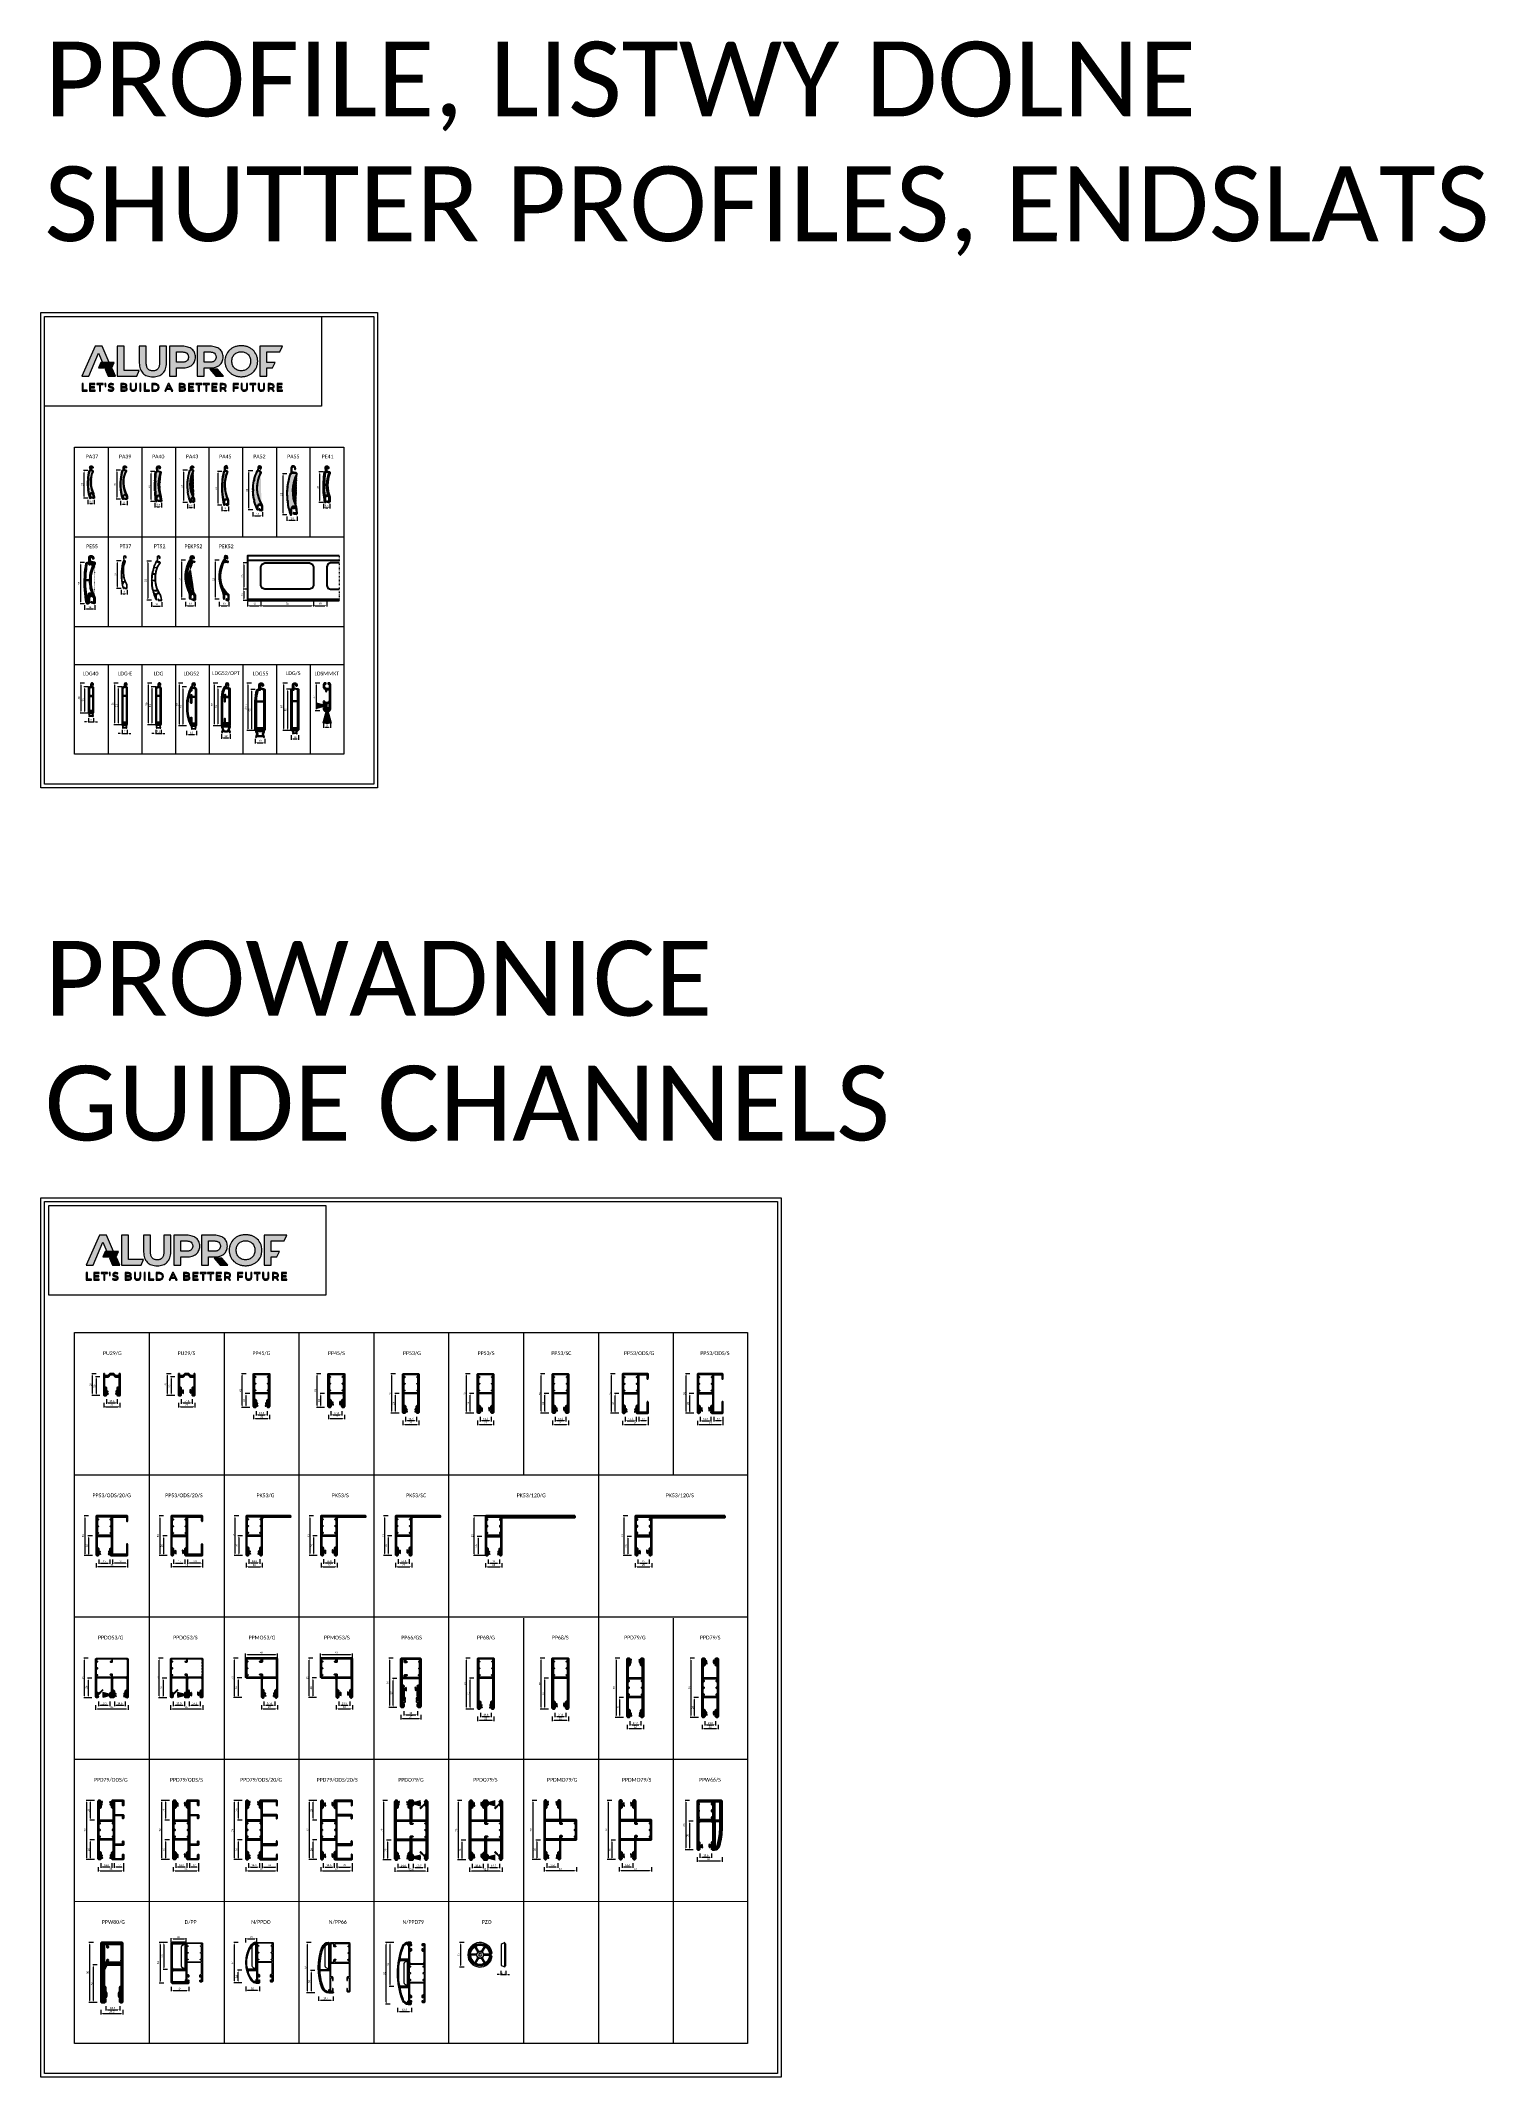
# Model space of a CAD drawing. Header units: millimetres. Extents: x 0 to 7790, y 0 to 17467.
# Drawn here: x 0 to 1930, y 14746 to 17467 of the extents above; entities that cross this region are included whole.
import ezdxf

# ---------------------------------------------------------------- set-up
doc = ezdxf.new("R2010")
doc.units = ezdxf.units.MM
doc.header["$PDMODE"] = 35
doc.linetypes.add('AM_ISO02W050x2', pattern=[3.75, 3, -0.75])
doc.linetypes.add('DIVIDE', pattern=[5.3, 2, -1, 0.15, -1, 0.15, -1])
doc.layers.get('0').update_dxf_attribs({"lineweight": 15})
for name, color, linetype, lineweight in [('_MB_kreskowanie_pancerz_0.09', 137, 'Continuous', 9), ('_MB_kreskowanie_profile_0.09', 7, 'Continuous', 9), ('_MB_kreskowanie_tworzywo_0.09', 34, 'Continuous', 9), ('_MB_kreskowanie_uszczelki_0.09', 252, 'Continuous', 9), ('_MB_logo_navyblue_0.09', 176, 'Continuous', 9), ('_MB_logo_orange_0.09', 30, 'Continuous', 9), ('_MB_profile_0.25', 7, 'Continuous', 25), ('_MB_profile_tworzywo_0.15', 33, 'Continuous', 15), ('_MB_ramka_0.15', 124, 'Continuous', 15), ('_MB_solid', 7, 'Continuous', 9), ('_MB_tekst_0.25', 40, 'Continuous', 25), ('_MB_urwania_0.09', 133, 'DIVIDE', 9), ('_MB_uszczelki_0.15', 140, 'Continuous', 15), ('_MB_wymiar_detal_0.09', 94, 'Continuous', 9)]:
    doc.layers.add(name, color=color, linetype=linetype, lineweight=lineweight)
doc.layers.add('_MB_pomocnicze_niedrukowane', color=220, linetype='Continuous', lineweight=15, plot=False)
doc.styles.add('_MB_Calibri_Light_2.5', font='calibril.ttf', dxfattribs={"height": 2.5})
doc.dimstyles.new('_MB_detal', dxfattribs={"dimscale": 10, "dimtxt": 2.5, "dimasz": 2.5, "dimexe": 1, "dimexo": 1, "dimgap": 1.25, "dimtad": 1, "dimdsep": 46, "dimtxsty": '_MB_Calibri_Light_2.5', "dimcen": -2.5, "dimclrd": 256, "dimclre": 256, "dimclrt": 40, "dimazin": 0, "dimtfac": 0.2, "dimtmove": 1, "dimatfit": 1, "dimfxl": 5, "dimfxlon": 1, "dimtolj": 1, "dimlwd": -1, "dimlwe": -1, "dimarcsym": 0})
doc.dimstyles.new('_MB_detal$0', dxfattribs={"dimscale": 10, "dimtxt": 2.5, "dimasz": 2.5, "dimexe": 1, "dimexo": 1, "dimgap": 1.25, "dimtad": 1, "dimdsep": 46, "dimtxsty": '_MB_Calibri_Light_2.5', "dimcen": -2.5, "dimclrd": 256, "dimclre": 256, "dimclrt": 40, "dimazin": 0, "dimtfac": 0.2, "dimtmove": 1, "dimatfit": 1, "dimfxl": 1, "dimtolj": 1, "dimlwd": -1, "dimlwe": -1, "dimarcsym": 0})
pattern_1 = [(45, (0, 0), (-25, 25), [])]

msp = doc.modelspace()

# ---------------------------------------------------------------- texts
at = {"layer": '_MB_tekst_0.25', "char_height": 100, "attachment_point": 7, "style": '_MB_Calibri_Light_2.5'}
for s, insert in [('PROFILE, LISTWY DOLNE\\PSHUTTER PROFILES, ENDSLATS', (5, 17179.005)), ('PROWADNICE\\PGUIDE CHANNELS', (5, 15996.165))]:
    msp.add_mtext_dynamic_manual_height_columns(s, width=3614.18985, gutter_width=12.5, heights=[0], dxfattribs=dict(at, insert=insert))
at = {"layer": '_MB_tekst_0.25', "color": 7, "lineweight": 35, "char_height": 5, "attachment_point": 1, "style": '_MB_Calibri_Light_2.5'}
for s, insert, width in [('\\pi2.51252;{\\C256;PA37}', (57.756, 16913.724), 20.32888), ('\\pi2.92507;{\\C256;PA39}', (101.693, 16913.724), 21.09244), ('\\pi2.58581;{\\C256;PA40}', (146.209, 16913.724), 20.56394), ('\\pi2.13593;{\\C256;PA43}', (191.886, 16913.878), 19.41417), ('\\pi2.70917;{\\C256;PA45}', (235.717, 16913.724), 20.59526), ('\\pi2.41323;{\\C256;PA52}', (281.539, 16913.724), 20.01878), ('\\pi3.50228;{\\C256;PA55}', (325.805, 16913.724), 22.18148), ('\\pi3.78385;{\\C256;PE41}', (371.627, 16913.724), 22.21386), ('\\pi2.44289;{\\C256;PE55}', (58.166, 16793.724), 19.47423), ('\\pi2.88488;{\\C256;PT37}', (102.405, 16793.724), 20.44284), ('\\pi2.93526;{\\C256;PT52}', (148.005, 16793.724), 20.43206), ('\\pi1.33391;{\\C256;PEKP52}', (190.818, 16793.724), 25.24474), ('\\pi2.20686;{\\C256;PEK52}', (235.713, 16793.724), 22.99064), ('{\\C256;PK53/G}', (288.382, 15525.68), 34.71749), ('{\\C256;PK53/S}', (389.037, 15525.68), 34.71749), ('{\\C256;PK53/SC}', (488.273, 15525.68), 34.71749), ('{\\C256;PK53/120/G }', (636.027, 15525.68), 48.64133), ('{\\C256;PK53/120/S}', (835.244, 15525.68), 51.9805), ('{\\C256;PPDO53/G}', (76.614, 15335.68), 34.71749), ('{\\C256;PPDO53/S}', (177.022, 15335.68), 34.71749), ('{\\C256;PPMO53/G}', (277.769, 15335.68), 45.03095), ('{\\C256;PPMO53/S}', (378.516, 15335.68), 42.00462)]:
    msp.add_mtext(s, dxfattribs=dict(at, insert=insert, width=width))
at = {"layer": '_MB_tekst_0.25', "char_height": 5, "attachment_point": 1, "style": '_MB_Calibri_Light_2.5'}
for s, insert, width in [('LDG40', (56.211, 16623.724), 23.95302), ('{\\C256;LDG-E}', (103.083, 16623.724), 19.52859), ('{\\C256;LDG}', (150.85, 16623.724), 19.52859), ('LDG52', (190.745, 16623.724), 27.77454), ('LDG52/OPT', (229.014, 16624.316), 41.67103), ('LDG55', (283.292, 16623.724), 23.6246), ('{\\C256;LDG/S}', (327.486, 16624.317), 19.52859), ('LDSMMKT', (365.765, 16623.724), 33.98989), ('PU29/G', (83.264, 15715.68), 29.97831), ('\\pi2.52986;PP53/G', (481.502, 15715.68), 27.49819), ('\\pi2.42309;PP53/S', (581.303, 15715.68), 26.20388), ('\\pi2.05417;PP53/SC', (680.197, 15715.68), 29.76987), ('PP53/ODS/G', (779.352, 15715.68), 45.07174), ('PP53/ODS/S', (881.232, 15715.68), 46.03975), ('PP68/G', (582.925, 15335.68), 34.71749), ('PP68/S', (682.93, 15335.68), 34.71749), ('PPDO79/G', (477.893, 15145.681), 43.25884), ('PPDO79/S', (577.884, 15145.681), 47.93885), ('PPDMO79/G', (676.569, 15145.681), 50.60524), ('PPDMO79/S', (776.708, 15145.681), 48.44548), ('PPW66/S', (879.318, 15145.681), 34.71749), ('{\\C256;D/PP}', (192.378, 14955.681), 34.71749), ('{\\C256;N/PPDO}', (281.176, 14955.681), 34.71749), ('N/PP66', (384.888, 14955.681), 34.71749), ('N/PPD79', (483.285, 14955.681), 34.71749), ('PZO', (589.549, 14955.681), 34.71749)]:
    msp.add_mtext(s, dxfattribs=dict(at, insert=insert, width=width))
for s, insert in [('PU29/S', (182.915, 15715.68)), ('PP45/G', (282.929, 15715.68)), ('PP45/S', (383.819, 15715.68))]:
    msp.add_mtext(s, dxfattribs=dict(at, insert=insert))
at = {"layer": '_MB_tekst_0.25', "color": 7, "lineweight": 35, "char_height": 5, "attachment_point": 1, "style": '_MB_Calibri_Light_2.5'}
for s, insert in [('{\\C256;PP53/ODS/20/G}', (69.121, 15525.68)), ('{\\C256;PP53/ODS/20/S}', (166.341, 15525.68))]:
    msp.add_mtext_dynamic_manual_height_columns(s, width=54.39773, gutter_width=12.5, heights=[0], dxfattribs=dict(at, insert=insert))
at = {"layer": '_MB_tekst_0.25', "color": 7, "char_height": 5, "attachment_point": 1, "style": '_MB_Calibri_Light_2.5'}
for s, insert, width in [('{\\C256;PP66/GS}', (481.761, 15335.68), 34.71749), ('{\\C256;PPD79/G}', (779.522, 15335.68), 34.71749), ('{\\C256;PPD79/S}', (880.918, 15335.68), 34.71749), ('{\\C256;PPD79/ODS/G}', (70.96, 15145.681), 47.21953), ('{\\C256;PPD79/ODS/S}', (172.799, 15145.681), 46.68784), ('{\\C256;PPD79/ODS/20/G}', (266.419, 15145.681), 59.88232), ('{\\C256;PPD79/ODS/20/S}', (368.732, 15145.681), 56.61146), ('{\\C256;PPW80/G}', (81.881, 14955.681), 34.71749)]:
    msp.add_mtext(s, dxfattribs=dict(at, insert=insert, width=width))

# ---------------------------------------------------------------- blocks, each defined once
blk = doc.blocks.new('*D487')
at = {"layer": '_MB_wymiar_detal_0.09', "transparency": 16777216}
for p, q in [((84.1, 15646.7), (84.1, 15640.7)), ((105.9, 15646.7), (105.9, 15640.7)), ((86.6, 15641.7), (103.4, 15641.7))]:
    blk.add_line(p, q, dxfattribs=at)
for points in [[(86.6, 15642.1), (86.6, 15641.3), (84.1, 15641.7)], [(103.4, 15642.1), (103.4, 15641.3), (105.9, 15641.7)]]:
    blk.add_solid(points, dxfattribs=at)
at = {"layer": 'Defpoints', "color": 0, "transparency": 16777216}
for p in [(84.1, 15657.2), (105.9, 15657.2), (105.9, 15641.7)]:
    blk.add_point(p, dxfattribs=at)
at = {"layer": '_MB_wymiar_detal_0.09', "color": 40, "transparency": 16777216, "insert": (95, 15644.2), "char_height": 2.5, "attachment_point": 5, "style": '_MB_Calibri_Light_2.5'}
blk.add_mtext('\\A1;22', dxfattribs=at)
blk = doc.blocks.new('*D488')
at = {"layer": '_MB_wymiar_detal_0.09', "transparency": 16777216}
for p, q in [((79.1, 15681.7), (73.1, 15681.7)), ((74.1, 15679.2), (74.1, 15659.2)), ((79.1, 15656.7), (73.1, 15656.7))]:
    blk.add_line(p, q, dxfattribs=at)
for points in [[(73.7, 15679.2), (74.6, 15679.2), (74.1, 15681.7)], [(73.7, 15659.2), (74.6, 15659.2), (74.1, 15656.7)]]:
    blk.add_solid(points, dxfattribs=at)
at = {"layer": 'Defpoints', "color": 0, "transparency": 16777216}
for p in [(86.7, 15681.7), (74.1, 15656.7), (84.6, 15656.7)]:
    blk.add_point(p, dxfattribs=at)
at = {"layer": '_MB_wymiar_detal_0.09', "color": 40, "transparency": 16777216, "insert": (71.6, 15669.2), "char_height": 2.5, "attachment_point": 5, "rotation": 90, "style": '_MB_Calibri_Light_2.5'}
blk.add_mtext('\\A1;25', dxfattribs=at)
blk = doc.blocks.new('*D489')
at = {"layer": '_MB_wymiar_detal_0.09', "transparency": 16777216}
for p, q in [((74.1, 15685.7), (68.1, 15685.7)), ((69.1, 15659.2), (69.1, 15683.2)), ((74.1, 15656.7), (68.1, 15656.7))]:
    blk.add_line(p, q, dxfattribs=at)
for points in [[(68.7, 15683.2), (69.6, 15683.2), (69.1, 15685.7)], [(68.7, 15659.2), (69.6, 15659.2), (69.1, 15656.7)]]:
    blk.add_solid(points, dxfattribs=at)
at = {"layer": 'Defpoints', "color": 0, "transparency": 16777216}
for p in [(69.1, 15685.7), (84.4, 15685.7), (84.6, 15656.7)]:
    blk.add_point(p, dxfattribs=at)
at = {"layer": '_MB_wymiar_detal_0.09', "color": 40, "transparency": 16777216, "insert": (66.6, 15671.2), "char_height": 2.5, "attachment_point": 5, "rotation": 90, "style": '_MB_Calibri_Light_2.5'}
blk.add_mtext('\\A1;29', dxfattribs=at)
blk = doc.blocks.new('*D490')
at = {"layer": '_MB_wymiar_detal_0.09', "transparency": 16777216}
for p, q in [((87.7, 15651.7), (87.7, 15645.7)), ((90.2, 15646.7), (99.8, 15646.7)), ((102.3, 15651.7), (102.3, 15645.7))]:
    blk.add_line(p, q, dxfattribs=at)
for points in [[(90.2, 15647.1), (90.2, 15646.3), (87.7, 15646.7)], [(99.8, 15647.1), (99.8, 15646.3), (102.3, 15646.7)]]:
    blk.add_solid(points, dxfattribs=at)
at = {"layer": 'Defpoints', "color": 0, "transparency": 16777216}
for p in [(87.7, 15657.2), (102.3, 15657.2), (102.3, 15646.7)]:
    blk.add_point(p, dxfattribs=at)
at = {"layer": '_MB_wymiar_detal_0.09', "color": 40, "transparency": 16777216, "insert": (95, 15649.2), "char_height": 2.5, "attachment_point": 5, "style": '_MB_Calibri_Light_2.5'}
blk.add_mtext('\\A1;14.6', dxfattribs=at)
blk = doc.blocks.new('-PU29')
at = {"layer": '_MB_kreskowanie_profile_0.09', "transparency": 33554687}
h = blk.add_hatch(dxfattribs=at)
h.set_pattern_fill('JIS_WOOD', color=256, scale=0.5)
h.set_pattern_definition(pattern_1)
h.paths.add_polyline_path([(-13.1, -1.2), (-12.7, -1.1), (-11.3, -1.1), (-11.1, -0.9), (-10.7, -0.9), (-10.5, -1.1), (-9.1, -1.1), (-8.7, -1.2), (-6.1, -3.9), (-5.7, -4), (-2.6, -4), (-1.5, -4.4), (-1.1, -5.5), (-1.1, -18.3), (-1.3, -18.5), (-3.1, -18.5), (-3.6, -19), (-3.6, -22), (-3.4, -22.4), (-2.8, -22.4), (-2.6, -22), (-2.6, -20), (-2.1, -19.5), (-1.6, -19.5), (-1.1, -20), (-1.1, -27.5), (-1.6, -28), (-2.1, -28), (-2.6, -27.5), (-2.6, -26.5), (-2.8, -26.1), (-3.4, -26.1), (-3.6, -26.5), (-3.6, -28.5), (-3.1, -29), (-0.5, -29), (0, -28.5), (0, -0.3), (-0.3, 0), (-0.8, 0), (-1.1, -0.3), (-1.1, -1.4), (-1.5, -2.5), (-2.6, -2.9), (-5.3, -2.9), (-5.6, -2.8), (-8.3, -0.1), (-8.6, 0), (-10.9, 0), (-13.2, 0), (-13.5, -0.1), (-16.2, -2.8), (-16.5, -2.9), (-19.2, -2.9), (-20.3, -2.5), (-20.7, -1.4), (-20.7, -0.3), (-21, 0), (-21.5, 0), (-21.8, -0.3), (-21.8, -28.5), (-21.3, -29), (-18.7, -29), (-18.2, -28.5), (-18.2, -26.5), (-18.4, -26.1), (-19, -26.1), (-19.2, -26.5), (-19.2, -27.5), (-19.7, -28), (-20.2, -28), (-20.7, -27.5), (-20.7, -20), (-20.2, -19.5), (-19.7, -19.5), (-19.2, -20), (-19.2, -22), (-19, -22.4), (-18.4, -22.4), (-18.2, -22), (-18.2, -19), (-18.7, -18.5), (-20.5, -18.5), (-20.7, -18.3), (-20.7, -5.5), (-20.3, -4.4), (-19.2, -4), (-16.1, -4), (-15.7, -3.9)])
at = {"layer": '_MB_solid', "transparency": 33554687}
h = blk.add_hatch(color=256, dxfattribs=at)
h.dxf.hatch_style = 1
h.paths.add_polyline_path([(-13.1, -1.2), (-12.7, -1.1), (-11.3, -1.1), (-11.1, -0.9), (-10.7, -0.9), (-10.5, -1.1), (-9.1, -1.1), (-8.7, -1.2), (-6.1, -3.9), (-5.7, -4), (-2.6, -4), (-1.5, -4.4), (-1.1, -5.5), (-1.1, -18.3), (-1.3, -18.5), (-3.1, -18.5), (-3.6, -19), (-3.6, -22), (-3.4, -22.4), (-2.8, -22.4), (-2.6, -22), (-2.6, -20), (-2.1, -19.5), (-1.6, -19.5), (-1.1, -20), (-1.1, -27.5), (-1.6, -28), (-2.1, -28), (-2.6, -27.5), (-2.6, -26.5), (-2.8, -26.1), (-3.4, -26.1), (-3.6, -26.5), (-3.6, -28.5), (-3.1, -29), (-0.5, -29), (0, -28.5), (0, -0.3), (-0.3, 0), (-0.8, 0), (-1.1, -0.3), (-1.1, -1.4), (-1.5, -2.5), (-2.6, -2.9), (-5.3, -2.9), (-5.6, -2.8), (-8.3, -0.1), (-8.6, 0), (-10.9, 0), (-13.2, 0), (-13.5, -0.1), (-16.2, -2.8), (-16.5, -2.9), (-19.2, -2.9), (-20.3, -2.5), (-20.7, -1.4), (-20.7, -0.3), (-21, 0), (-21.5, 0), (-21.8, -0.3), (-21.8, -28.5), (-21.3, -29), (-18.7, -29), (-18.2, -28.5), (-18.2, -26.5), (-18.4, -26.1), (-19, -26.1), (-19.2, -26.5), (-19.2, -27.5), (-19.7, -28), (-20.2, -28), (-20.7, -27.5), (-20.7, -20), (-20.2, -19.5), (-19.7, -19.5), (-19.2, -20), (-19.2, -22), (-19, -22.4), (-18.4, -22.4), (-18.2, -22), (-18.2, -19), (-18.7, -18.5), (-20.5, -18.5), (-20.7, -18.3), (-20.7, -5.5), (-20.3, -4.4), (-19.2, -4), (-16.1, -4), (-15.7, -3.9)])
at = {"layer": '_MB_profile_0.25'}
blk.add_lwpolyline([(-20.3, -4.4), (-19.2, -4), (-16.1, -4), (-15.7, -3.9), (-13.1, -1.2), (-12.7, -1.1), (-11.3, -1.1), (-11.1, -0.9), (-10.7, -0.9), (-10.5, -1.1), (-9.1, -1.1), (-8.7, -1.2), (-6.1, -3.9), (-5.7, -4), (-2.6, -4), (-1.5, -4.4), (-1.1, -5.5), (-1.1, -18.3), (-1.3, -18.5), (-3.1, -18.5), (-3.6, -19), (-3.6, -22), (-3.4, -22.4), (-2.8, -22.4), (-2.6, -22), (-2.6, -20), (-2.1, -19.5), (-1.6, -19.5), (-1.1, -20), (-1.1, -27.5), (-1.6, -28), (-2.1, -28), (-2.6, -27.5), (-2.6, -26.5), (-2.8, -26.1), (-3.4, -26.1), (-3.6, -26.5), (-3.6, -28.5), (-3.1, -29), (-0.5, -29), (0, -28.5), (0, -0.3), (-0.3, 0), (-0.8, 0), (-0.8, 0), (-1.1, -0.3), (-1.1, -1.4), (-1.5, -2.5), (-2.6, -2.9), (-5.3, -2.9), (-5.6, -2.8), (-8.3, -0.1), (-8.6, 0), (-10.9, 0), (-13.2, 0), (-13.5, -0.1), (-16.2, -2.8), (-16.5, -2.9), (-19.2, -2.9), (-20.3, -2.5), (-20.7, -1.4), (-20.7, -0.3), (-21, 0), (-21.5, 0), (-21.8, -0.3), (-21.8, -28.5), (-21.3, -29), (-18.7, -29), (-18.2, -28.5), (-18.2, -26.5), (-18.4, -26.1), (-19, -26.1), (-19.2, -26.5), (-19.2, -27.5), (-19.7, -28), (-20.2, -28), (-20.7, -27.5), (-20.7, -20), (-20.2, -19.5), (-19.7, -19.5), (-19.2, -20), (-19.2, -22), (-19, -22.4), (-18.4, -22.4), (-18.2, -22), (-18.2, -19), (-18.7, -18.5), (-20.5, -18.5), (-20.7, -18.3), (-20.7, -5.5)], close=True, dxfattribs=at)
blk = doc.blocks.new("-U1'PR")
at = {"layer": '_MB_kreskowanie_uszczelki_0.09', "transparency": 33554687}
h = blk.add_hatch(dxfattribs=at)
h.set_pattern_fill('DOTS', color=256, scale=0.2, angle=-45, style=0)
h.set_pattern_definition([(315, (-5304.15352, -16174.49385), (0.3367596045, 0.1122532015), [0, -0.3175])])
h.paths.add_polyline_path([(3.4, 0), (3.7, 0.2), (3.7, 0.3), (3.4, 0.6), (0.6, 0.9), (0.5, 1), (0.5, 1.3), (0.6, 1.4, 1.144878), (-1.1, 3.8), (-1.2, 3.8), (-3.3, 4.5, 0.876976), (-3.5, 4), (-1.6, 2.8), (-1.6, 2.7, 0.293638), (-0.8, 1.4), (-0.7, 1.3), (-0.7, 1), (-0.8, 0.9), (-3.6, 0.6), (-3.8, 0.3), (-3.8, 0.2), (-3.6, 0)])
h.paths.add_polyline_path([(-0.1, 3.7, -1), (-0.1, 1.7, -1)], flags=16)
at = {"layer": '_MB_uszczelki_0.15'}
blk.add_lwpolyline([(0.5, 1.3), (0.6, 1.4, 1.144878), (-1.1, 3.8), (-1.2, 3.8), (-3.3, 4.5, 0.876976), (-3.5, 4), (-1.6, 2.8), (-1.6, 2.7, 0.293638), (-0.8, 1.4), (-0.7, 1.3), (-0.7, 1), (-0.8, 0.9), (-3.6, 0.6), (-3.8, 0.3), (-3.8, 0.2), (-3.6, 0), (3.4, 0), (3.7, 0.2), (3.7, 0.3), (3.4, 0.6), (0.6, 0.9), (0.5, 1)], format="xyb", close=True, dxfattribs=at)
blk.add_circle((-0.1, 2.7), 1, dxfattribs=at)
blk = doc.blocks.new("-PU29'G")
blk.add_blockref('-PU29', (0, 0))
at = {"xscale": -1, "rotation": 270}
blk.add_blockref("-U1'PR", (-20.4, -23.8), dxfattribs=at)
at = {"rotation": 90}
blk.add_blockref("-U1'PR", (-1.4, -23.8), dxfattribs=at)
blk = doc.blocks.new('*D491')
at = {"layer": '_MB_wymiar_detal_0.09', "transparency": 16777216}
for p, q in [((184.2, 15646.7), (184.2, 15640.7)), ((206, 15646.7), (206, 15640.7)), ((186.7, 15641.7), (203.5, 15641.7))]:
    blk.add_line(p, q, dxfattribs=at)
for points in [[(186.7, 15642.1), (186.7, 15641.3), (184.2, 15641.7)], [(203.5, 15642.1), (203.5, 15641.3), (206, 15641.7)]]:
    blk.add_solid(points, dxfattribs=at)
at = {"layer": 'Defpoints', "color": 0, "transparency": 16777216}
for p in [(184.2, 15657.2), (206, 15657.2), (206, 15641.7)]:
    blk.add_point(p, dxfattribs=at)
at = {"layer": '_MB_wymiar_detal_0.09', "color": 40, "transparency": 16777216, "insert": (195.1, 15644.2), "char_height": 2.5, "attachment_point": 5, "style": '_MB_Calibri_Light_2.5'}
blk.add_mtext('\\A1;22', dxfattribs=at)
blk = doc.blocks.new('*D492')
at = {"layer": '_MB_wymiar_detal_0.09', "transparency": 16777216}
for p, q in [((179.2, 15681.7), (173.2, 15681.7)), ((174.2, 15679.2), (174.2, 15659.2)), ((179.2, 15656.7), (173.2, 15656.7))]:
    blk.add_line(p, q, dxfattribs=at)
for points in [[(173.8, 15679.2), (174.6, 15679.2), (174.2, 15681.7)], [(173.8, 15659.2), (174.6, 15659.2), (174.2, 15656.7)]]:
    blk.add_solid(points, dxfattribs=at)
at = {"layer": 'Defpoints', "color": 0, "transparency": 16777216}
for p in [(186.8, 15681.7), (174.2, 15656.7), (184.7, 15656.7)]:
    blk.add_point(p, dxfattribs=at)
at = {"layer": '_MB_wymiar_detal_0.09', "color": 40, "transparency": 16777216, "insert": (171.7, 15669.2), "char_height": 2.5, "attachment_point": 5, "rotation": 90, "style": '_MB_Calibri_Light_2.5'}
blk.add_mtext('\\A1;25', dxfattribs=at)
blk = doc.blocks.new('*D493')
at = {"layer": '_MB_wymiar_detal_0.09', "transparency": 16777216}
for p, q in [((174.2, 15685.7), (168.2, 15685.7)), ((169.2, 15659.2), (169.2, 15683.2)), ((174.2, 15656.7), (168.2, 15656.7))]:
    blk.add_line(p, q, dxfattribs=at)
for points in [[(168.8, 15683.2), (169.6, 15683.2), (169.2, 15685.7)], [(168.8, 15659.2), (169.6, 15659.2), (169.2, 15656.7)]]:
    blk.add_solid(points, dxfattribs=at)
at = {"layer": 'Defpoints', "color": 0, "transparency": 16777216}
for p in [(169.2, 15685.7), (184.5, 15685.7), (184.7, 15656.7)]:
    blk.add_point(p, dxfattribs=at)
at = {"layer": '_MB_wymiar_detal_0.09', "color": 40, "transparency": 16777216, "insert": (166.7, 15671.2), "char_height": 2.5, "attachment_point": 5, "rotation": 90, "style": '_MB_Calibri_Light_2.5'}
blk.add_mtext('\\A1;29', dxfattribs=at)
blk = doc.blocks.new('*D556')
at = {"layer": '_MB_wymiar_detal_0.09', "transparency": 16777216}
for p, q in [((187.8, 15651.7), (187.8, 15645.7)), ((190.3, 15646.7), (199.9, 15646.7)), ((202.4, 15651.7), (202.4, 15645.7))]:
    blk.add_line(p, q, dxfattribs=at)
for points in [[(190.3, 15647.1), (190.3, 15646.3), (187.8, 15646.7)], [(199.9, 15647.1), (199.9, 15646.3), (202.4, 15646.7)]]:
    blk.add_solid(points, dxfattribs=at)
at = {"layer": 'Defpoints', "color": 0, "transparency": 16777216}
for p in [(187.8, 15657.2), (202.4, 15657.2), (202.4, 15646.7)]:
    blk.add_point(p, dxfattribs=at)
at = {"layer": '_MB_wymiar_detal_0.09', "color": 40, "transparency": 16777216, "insert": (195.1, 15649.2), "char_height": 2.5, "attachment_point": 5, "style": '_MB_Calibri_Light_2.5'}
blk.add_mtext('\\A1;14.6', dxfattribs=at)
blk = doc.blocks.new("-6.7'600")
at = {"layer": '_MB_kreskowanie_uszczelki_0.09', "transparency": 33554687}
h = blk.add_hatch(dxfattribs=at)
h.set_pattern_fill('DOTS', color=256, scale=0.2, angle=45, style=0)
h.paths.add_polyline_path([(0, 3.3), (0.8, 3.3), (0.8, -3.4), (0, -3.4)])
at = {"layer": '_MB_uszczelki_0.15'}
for p, q in [((0.8, 0.4), (5.4, 2.5)), ((0.8, 0.3), (5.6, 2.3)), ((0.8, 0.3), (5.7, 2)), ((0.8, 0.2), (5.7, 1.7)), ((0.8, 0.2), (5.8, 1.4)), ((0.8, 0.2), (5.9, 1.2)), ((0.8, 0.1), (5.9, 0.9)), ((0.8, 0.1), (6, 0.6)), ((0.8, 0), (6, 0.3)), ((0.8, 0), (6, 0)), ((0.8, 0), (6, -0.3)), ((0.8, -0.1), (6, -0.6)), ((0.8, -0.1), (5.9, -0.9)), ((0.8, -0.2), (5.9, -1.2)), ((0.8, -0.2), (5.8, -1.4)), ((0.8, -0.2), (5.7, -1.7)), ((0.8, -0.3), (5.7, -2)), ((0.8, -0.3), (5.6, -2.3)), ((0.8, -0.4), (5.4, -2.5))]:
    blk.add_line(p, q, dxfattribs=at)
blk.add_lwpolyline([(0, -3.4), (0.8, -3.4), (0.8, 3.3), (0, 3.3)], close=True, dxfattribs=at)
blk = doc.blocks.new("-PU29'S")
for name, p in [('-PU29', (0, 0)), ("-6.7'600", (-20.7, -23.75))]:
    blk.add_blockref(name, p)
at = {"xscale": -1}
blk.add_blockref("-6.7'600", (-1.1, -23.75), dxfattribs=at)
blk = doc.blocks.new('*D557')
at = {"layer": '_MB_wymiar_detal_0.09', "transparency": 16777216}
for p, q in [((284.3, 15630.8), (284.3, 15624.8)), ((286.8, 15625.8), (303.4, 15625.8)), ((305.9, 15630.8), (305.9, 15624.8))]:
    blk.add_line(p, q, dxfattribs=at)
for points in [[(286.8, 15626.2), (286.8, 15625.4), (284.3, 15625.8)], [(303.4, 15626.2), (303.4, 15625.4), (305.9, 15625.8)]]:
    blk.add_solid(points, dxfattribs=at)
at = {"layer": 'Defpoints', "color": 0, "transparency": 16777216}
for p in [(284.3, 15641.8), (305.9, 15641.8), (305.9, 15625.8)]:
    blk.add_point(p, dxfattribs=at)
at = {"layer": '_MB_wymiar_detal_0.09', "color": 40, "transparency": 16777216, "insert": (295.1, 15628.3), "char_height": 2.5, "attachment_point": 5, "style": '_MB_Calibri_Light_2.5'}
blk.add_mtext('\\A1;22', dxfattribs=at)
blk = doc.blocks.new('*D558')
at = {"layer": '_MB_wymiar_detal_0.09', "transparency": 16777216}
for p, q in [((274.3, 15685.7), (268.3, 15685.7)), ((269.3, 15643.3), (269.3, 15683.2)), ((274.3, 15640.8), (268.3, 15640.8))]:
    blk.add_line(p, q, dxfattribs=at)
for points in [[(268.9, 15683.2), (269.7, 15683.2), (269.3, 15685.7)], [(268.9, 15643.3), (269.7, 15643.3), (269.3, 15640.8)]]:
    blk.add_solid(points, dxfattribs=at)
at = {"layer": 'Defpoints', "color": 0, "transparency": 16777216}
for p in [(269.3, 15685.7), (284.6, 15685.7), (285.3, 15640.8)]:
    blk.add_point(p, dxfattribs=at)
at = {"layer": '_MB_wymiar_detal_0.09', "color": 40, "transparency": 16777216, "insert": (266.8, 15663.2), "char_height": 2.5, "attachment_point": 5, "rotation": 90, "style": '_MB_Calibri_Light_2.5'}
blk.add_mtext('\\A1;45', dxfattribs=at)
blk = doc.blocks.new('*D559')
at = {"layer": '_MB_wymiar_detal_0.09', "transparency": 16777216}
for p, q in [((279.3, 15659.2), (273.3, 15659.2)), ((274.3, 15643.3), (274.3, 15656.7)), ((279.3, 15640.8), (273.3, 15640.8))]:
    blk.add_line(p, q, dxfattribs=at)
for points in [[(273.9, 15656.7), (274.7, 15656.7), (274.3, 15659.2)], [(273.9, 15643.3), (274.7, 15643.3), (274.3, 15640.8)]]:
    blk.add_solid(points, dxfattribs=at)
at = {"layer": 'Defpoints', "color": 0, "transparency": 16777216}
for p in [(274.3, 15659.2), (286.3, 15659.2), (285.3, 15640.8)]:
    blk.add_point(p, dxfattribs=at)
at = {"layer": '_MB_wymiar_detal_0.09', "color": 40, "transparency": 16777216, "insert": (271.8, 15650), "char_height": 2.5, "attachment_point": 5, "rotation": 90, "style": '_MB_Calibri_Light_2.5'}
blk.add_mtext('\\A1;18', dxfattribs=at)
blk = doc.blocks.new('*D560')
at = {"layer": '_MB_wymiar_detal_0.09', "transparency": 16777216}
for p, q in [((287.8, 15635.8), (287.8, 15629.8)), ((290.3, 15630.8), (299.9, 15630.8)), ((302.4, 15635.8), (302.4, 15629.8))]:
    blk.add_line(p, q, dxfattribs=at)
for points in [[(290.3, 15631.2), (290.3, 15630.4), (287.8, 15630.8)], [(299.9, 15631.2), (299.9, 15630.4), (302.4, 15630.8)]]:
    blk.add_solid(points, dxfattribs=at)
at = {"layer": 'Defpoints', "color": 0, "transparency": 16777216}
for p in [(287.8, 15641.8), (302.4, 15641.8), (302.4, 15630.8)]:
    blk.add_point(p, dxfattribs=at)
at = {"layer": '_MB_wymiar_detal_0.09', "color": 40, "transparency": 16777216, "insert": (295.1, 15633.3), "char_height": 2.5, "attachment_point": 5, "style": '_MB_Calibri_Light_2.5'}
blk.add_mtext('\\A1;14.6', dxfattribs=at)
blk = doc.blocks.new('-PP45')
at = {"layer": '_MB_kreskowanie_profile_0.09'}
h = blk.add_hatch(dxfattribs=at)
h.set_pattern_fill('JIS_WOOD', color=256, scale=0.5)
h.paths.add_polyline_path([(0, -0.3), (-0.3, 0), (-21.3, 0), (-21.6, -0.3), (-21.6, -43.9), (-20.6, -44.9), (-19.1, -44.9), (-18.1, -43.9), (-18.1, -42.4), (-18.3, -42), (-18.8, -42), (-19.1, -42.4), (-19.1, -43.2), (-19.5, -43.8), (-20.2, -43.8), (-20.6, -43.2), (-20.6, -36.2), (-20.2, -35.5), (-19.5, -35.5), (-19.1, -36.2), (-19.1, -37.9), (-18.8, -38.3), (-18.3, -38.3), (-18.1, -37.9), (-18.1, -35.4), (-19.1, -34.4), (-20.1, -34.4), (-20.6, -33.9), (-20.6, -27.5), (-19.6, -26.5), (-2, -26.5), (-1, -27.5), (-1, -28.9), (-1.1, -29.1), (-1.1, -29.7), (-1, -29.9), (-1, -33.9), (-1.5, -34.4), (-2.5, -34.4), (-3.5, -35.4), (-3.5, -37.9), (-3.3, -38.3), (-2.8, -38.3), (-2.5, -37.9), (-2.5, -36.2), (-2.1, -35.5), (-1.4, -35.5), (-1, -36.2), (-1, -43.2), (-1.4, -43.8), (-2.1, -43.8), (-2.5, -43.2), (-2.5, -42.4), (-2.8, -42), (-3.3, -42), (-3.5, -42.4), (-3.5, -43.9), (-2.5, -44.9), (-1, -44.9), (0, -43.9)])
h.paths.add_polyline_path([(-1.3, -25.5), (-20.3, -25.5), (-20.6, -25.2), (-20.6, -22.8), (-19.6, -22.8), (-19.1, -22.5), (-19.1, -22), (-19.6, -21.8), (-20.6, -21.8), (-20.6, -13.8), (-19.6, -13.8), (-19.1, -13.5), (-19.1, -13), (-19.6, -12.8), (-20.6, -12.8), (-20.6, -4.8), (-19.6, -4.8), (-19.1, -4.5), (-19.1, -4), (-19.6, -3.8), (-20.6, -3.8), (-20.6, -1.3), (-20.3, -1), (-1.3, -1), (-1, -1.3), (-1, -3.8), (-2.1, -3.8), (-2.5, -4), (-2.5, -4.5), (-2.1, -4.8), (-1, -4.8), (-1, -12.8), (-2.1, -12.8), (-2.5, -13), (-2.5, -13.5), (-2.1, -13.8), (-1, -13.8), (-1, -21.8), (-2.1, -21.8), (-2.5, -22), (-2.5, -22.5), (-2.1, -22.8), (-1, -22.8), (-1, -25.2)], flags=16)
at = {"layer": '_MB_solid'}
h = blk.add_hatch(color=256, dxfattribs=at)
h.dxf.hatch_style = 1
h.paths.add_polyline_path([(0, -0.3), (-0.3, 0), (-21.3, 0), (-21.6, -0.3), (-21.6, -43.9), (-20.6, -44.9), (-19.1, -44.9), (-18.1, -43.9), (-18.1, -42.4), (-18.3, -42), (-18.8, -42), (-19.1, -42.4), (-19.1, -43.2), (-19.5, -43.8), (-20.2, -43.8), (-20.6, -43.2), (-20.6, -36.2), (-20.2, -35.5), (-19.5, -35.5), (-19.1, -36.2), (-19.1, -37.9), (-18.8, -38.3), (-18.3, -38.3), (-18.1, -37.9), (-18.1, -35.4), (-19.1, -34.4), (-20.1, -34.4), (-20.6, -33.9), (-20.6, -27.5), (-19.6, -26.5), (-2, -26.5), (-1, -27.5), (-1, -28.9), (-1.1, -29.1), (-1.1, -29.7), (-1, -29.9), (-1, -33.9), (-1.5, -34.4), (-2.5, -34.4), (-3.5, -35.4), (-3.5, -37.9), (-3.3, -38.3), (-2.8, -38.3), (-2.5, -37.9), (-2.5, -36.2), (-2.1, -35.5), (-1.4, -35.5), (-1, -36.2), (-1, -43.2), (-1.4, -43.8), (-2.1, -43.8), (-2.5, -43.2), (-2.5, -42.4), (-2.8, -42), (-3.3, -42), (-3.5, -42.4), (-3.5, -43.9), (-2.5, -44.9), (-1, -44.9), (0, -43.9)])
h.paths.add_polyline_path([(-20.3, -25.5), (-20.6, -25.2), (-20.6, -22.8), (-19.6, -22.8), (-19.1, -22.5), (-19.1, -22), (-19.6, -21.8), (-20.6, -21.8), (-20.6, -13.8), (-19.6, -13.8), (-19.1, -13.5), (-19.1, -13), (-19.6, -12.8), (-20.6, -12.8), (-20.6, -4.8), (-19.6, -4.8), (-19.1, -4.5), (-19.1, -4), (-19.6, -3.8), (-20.6, -3.8), (-20.6, -1.3), (-20.3, -1), (-1.3, -1), (-1, -1.3), (-1, -3.8), (-2.1, -3.8), (-2.5, -4), (-2.5, -4.5), (-2.1, -4.8), (-1, -4.8), (-1, -12.8), (-2.1, -12.8), (-2.5, -13), (-2.5, -13.5), (-2.1, -13.8), (-1, -13.8), (-1, -21.8), (-2.1, -21.8), (-2.5, -22), (-2.5, -22.5), (-2.1, -22.8), (-1, -22.8), (-1, -25.2), (-1.3, -25.5)], flags=16)
at = {"layer": '_MB_profile_0.25'}
for points in [[(-19.1, -36.2), (-19.5, -35.5), (-20.2, -35.5), (-20.6, -36.2), (-20.6, -43.2), (-20.2, -43.8), (-19.5, -43.8), (-19.1, -43.2), (-19.1, -42.4), (-18.8, -42), (-18.3, -42), (-18.1, -42.4), (-18.1, -43.9), (-19.1, -44.9), (-20.6, -44.9), (-21.6, -43.9), (-21.6, -0.3), (-21.3, 0), (-0.3, 0), (0, -0.3), (0, -43.9), (-1, -44.9), (-2.5, -44.9), (-3.5, -43.9), (-3.5, -42.4), (-3.3, -42), (-2.8, -42), (-2.5, -42.4), (-2.5, -43.2), (-2.1, -43.8), (-1.4, -43.8), (-1, -43.2), (-1, -36.2), (-1.4, -35.5), (-2.1, -35.5), (-2.5, -36.2), (-2.5, -37.9), (-2.8, -38.3), (-3.3, -38.3), (-3.5, -37.9), (-3.5, -35.4), (-2.5, -34.4), (-1.5, -34.4), (-1, -33.9), (-1, -29.9), (-1.1, -29.7), (-1.1, -29.1), (-1, -28.9), (-1, -27.5), (-2, -26.5), (-19.6, -26.5), (-20.6, -27.5), (-20.6, -33.9), (-20.1, -34.4), (-19.1, -34.4), (-18.1, -35.4), (-18.1, -37.9), (-18.3, -38.3), (-18.8, -38.3), (-19.1, -37.9)], [(-2.1, -4.8), (-2.5, -4.5), (-2.5, -4), (-2.1, -3.8), (-1, -3.8), (-1, -1.3), (-1.3, -1), (-20.3, -1), (-20.6, -1.3), (-20.6, -3.8), (-19.6, -3.8), (-19.1, -4), (-19.1, -4.5), (-19.6, -4.8), (-20.6, -4.8), (-20.6, -12.8), (-19.6, -12.8), (-19.1, -13), (-19.1, -13.5), (-19.6, -13.8), (-20.6, -13.8), (-20.6, -21.8), (-19.6, -21.8), (-19.1, -22), (-19.1, -22.5), (-19.6, -22.8), (-20.6, -22.8), (-20.6, -25.2), (-20.3, -25.5), (-1.3, -25.5), (-1, -25.2), (-1, -22.8), (-2.1, -22.8), (-2.5, -22.5), (-2.5, -22), (-2.1, -21.8), (-1, -21.8), (-1, -13.8), (-2.1, -13.8), (-2.5, -13.5), (-2.5, -13), (-2.1, -12.8), (-1, -12.8), (-1, -4.8)]]:
    blk.add_lwpolyline(points, close=True, dxfattribs=at)
blk = doc.blocks.new("-PP45'G")
blk.add_blockref('-PP45', (0, 0))
at = {"xscale": -1, "rotation": 270}
blk.add_blockref("-U1'PR", (-20.3, -39.7), dxfattribs=at)
at = {"rotation": 90}
blk.add_blockref("-U1'PR", (-1.3, -39.7), dxfattribs=at)
blk = doc.blocks.new('*D561')
at = {"layer": '_MB_wymiar_detal_0.09', "transparency": 16777216}
for p, q in [((384.3, 15630.8), (384.3, 15624.8)), ((386.8, 15625.8), (403.4, 15625.8)), ((405.9, 15630.8), (405.9, 15624.8))]:
    blk.add_line(p, q, dxfattribs=at)
for points in [[(386.8, 15626.2), (386.8, 15625.4), (384.3, 15625.8)], [(403.4, 15626.2), (403.4, 15625.4), (405.9, 15625.8)]]:
    blk.add_solid(points, dxfattribs=at)
at = {"layer": 'Defpoints', "color": 0, "transparency": 16777216}
for p in [(384.3, 15641.8), (405.9, 15641.8), (405.9, 15625.8)]:
    blk.add_point(p, dxfattribs=at)
at = {"layer": '_MB_wymiar_detal_0.09', "color": 40, "transparency": 16777216, "insert": (395.1, 15629), "char_height": 2.5, "attachment_point": 5, "style": '_MB_Calibri_Light_2.5'}
blk.add_mtext('\\A1;22', dxfattribs=at)
blk = doc.blocks.new('*D562')
at = {"layer": '_MB_wymiar_detal_0.09', "transparency": 16777216}
for p, q in [((374.3, 15685.7), (368.3, 15685.7)), ((369.3, 15643.3), (369.3, 15683.2)), ((374.3, 15640.8), (368.3, 15640.8))]:
    blk.add_line(p, q, dxfattribs=at)
for points in [[(368.9, 15683.2), (369.7, 15683.2), (369.3, 15685.7)], [(368.9, 15643.3), (369.7, 15643.3), (369.3, 15640.8)]]:
    blk.add_solid(points, dxfattribs=at)
at = {"layer": 'Defpoints', "color": 0, "transparency": 16777216}
for p in [(369.3, 15685.7), (384.6, 15685.7), (385.3, 15640.8)]:
    blk.add_point(p, dxfattribs=at)
at = {"layer": '_MB_wymiar_detal_0.09', "color": 40, "transparency": 16777216, "insert": (366.8, 15663.2), "char_height": 2.5, "attachment_point": 5, "rotation": 90, "style": '_MB_Calibri_Light_2.5'}
blk.add_mtext('\\A1;45', dxfattribs=at)
blk = doc.blocks.new('*D563')
at = {"layer": '_MB_wymiar_detal_0.09', "transparency": 16777216}
for p, q in [((379.3, 15659.2), (373.3, 15659.2)), ((374.3, 15643.3), (374.3, 15656.7)), ((379.3, 15640.8), (373.3, 15640.8))]:
    blk.add_line(p, q, dxfattribs=at)
for points in [[(373.9, 15656.7), (374.7, 15656.7), (374.3, 15659.2)], [(373.9, 15643.3), (374.7, 15643.3), (374.3, 15640.8)]]:
    blk.add_solid(points, dxfattribs=at)
at = {"layer": 'Defpoints', "color": 0, "transparency": 16777216}
for p in [(374.3, 15659.2), (386.3, 15659.2), (385.3, 15640.8)]:
    blk.add_point(p, dxfattribs=at)
at = {"layer": '_MB_wymiar_detal_0.09', "color": 40, "transparency": 16777216, "insert": (371.8, 15650), "char_height": 2.5, "attachment_point": 5, "rotation": 90, "style": '_MB_Calibri_Light_2.5'}
blk.add_mtext('\\A1;18', dxfattribs=at)
blk = doc.blocks.new('*D564')
at = {"layer": '_MB_wymiar_detal_0.09', "transparency": 16777216}
for p, q in [((387.8, 15635.8), (387.8, 15629.8)), ((390.3, 15630.8), (399.9, 15630.8)), ((402.4, 15635.8), (402.4, 15629.8))]:
    blk.add_line(p, q, dxfattribs=at)
for points in [[(390.3, 15631.2), (390.3, 15630.4), (387.8, 15630.8)], [(399.9, 15631.2), (399.9, 15630.4), (402.4, 15630.8)]]:
    blk.add_solid(points, dxfattribs=at)
at = {"layer": 'Defpoints', "color": 0, "transparency": 16777216}
for p in [(387.8, 15641.8), (402.4, 15641.8), (402.4, 15630.8)]:
    blk.add_point(p, dxfattribs=at)
at = {"layer": '_MB_wymiar_detal_0.09', "color": 40, "transparency": 16777216, "insert": (395.1, 15633.3), "char_height": 2.5, "attachment_point": 5, "style": '_MB_Calibri_Light_2.5'}
blk.add_mtext('\\A1;14.6', dxfattribs=at)
blk = doc.blocks.new("-PP45'S")
for name, p in [('-PP45', (0, 0)), ("-6.7'600", (-20.6, -39.65))]:
    blk.add_blockref(name, p)
at = {"xscale": -1}
blk.add_blockref("-6.7'600", (-1, -39.65), dxfattribs=at)
blk = doc.blocks.new('*D565')
at = {"layer": '_MB_wymiar_detal_0.09', "transparency": 16777216}
for p, q in [((484, 15623), (484, 15617)), ((505.4, 15623), (505.4, 15617)), ((486.5, 15618), (502.9, 15618))]:
    blk.add_line(p, q, dxfattribs=at)
for points in [[(486.5, 15618.4), (486.5, 15617.6), (484, 15618)], [(502.9, 15618.4), (502.9, 15617.6), (505.4, 15618)]]:
    blk.add_solid(points, dxfattribs=at)
at = {"layer": 'Defpoints', "color": 0, "transparency": 16777216}
for p in [(484, 15634), (505.4, 15634), (505.4, 15618)]:
    blk.add_point(p, dxfattribs=at)
at = {"layer": '_MB_wymiar_detal_0.09', "color": 40, "transparency": 16777216, "insert": (494.6, 15620.5), "char_height": 2.5, "attachment_point": 5, "style": '_MB_Calibri_Light_2.5'}
blk.add_mtext('21', dxfattribs=at)
blk = doc.blocks.new('*D566')
at = {"layer": '_MB_wymiar_detal_0.09', "transparency": 16777216}
for p, q in [((474, 15685.7), (468, 15685.7)), ((469, 15635.5), (469, 15683.2)), ((474, 15633), (468, 15633))]:
    blk.add_line(p, q, dxfattribs=at)
for points in [[(468.6, 15683.2), (469.5, 15683.2), (469, 15685.7)], [(468.6, 15635.5), (469.5, 15635.5), (469, 15633)]]:
    blk.add_solid(points, dxfattribs=at)
at = {"layer": 'Defpoints', "color": 0, "transparency": 16777216}
for p in [(469, 15685.7), (484.5, 15685.7), (485, 15633)]:
    blk.add_point(p, dxfattribs=at)
at = {"layer": '_MB_wymiar_detal_0.09', "color": 40, "transparency": 16777216, "insert": (466.5, 15659.3), "char_height": 2.5, "attachment_point": 5, "rotation": 90, "style": '_MB_Calibri_Light_2.5'}
blk.add_mtext('53', dxfattribs=at)
blk = doc.blocks.new('*D567')
at = {"layer": '_MB_wymiar_detal_0.09', "transparency": 16777216}
for p, q in [((479, 15659.4), (473, 15659.4)), ((474, 15635.5), (474, 15656.9)), ((479, 15633), (473, 15633))]:
    blk.add_line(p, q, dxfattribs=at)
for points in [[(473.6, 15656.9), (474.5, 15656.9), (474, 15659.4)], [(473.6, 15635.5), (474.5, 15635.5), (474, 15633)]]:
    blk.add_solid(points, dxfattribs=at)
at = {"layer": 'Defpoints', "color": 0, "transparency": 16777216}
for p in [(474, 15659.4), (485.9, 15659.4), (485, 15633)]:
    blk.add_point(p, dxfattribs=at)
at = {"layer": '_MB_wymiar_detal_0.09', "color": 40, "transparency": 16777216, "insert": (471.5, 15646.2), "char_height": 2.5, "attachment_point": 5, "rotation": 90, "style": '_MB_Calibri_Light_2.5'}
blk.add_mtext('26', dxfattribs=at)
blk = doc.blocks.new('*D568')
at = {"layer": '_MB_wymiar_detal_0.09', "transparency": 16777216}
for p, q in [((487.4, 15628), (487.4, 15622)), ((489.9, 15623), (499.5, 15623)), ((502, 15628), (502, 15622))]:
    blk.add_line(p, q, dxfattribs=at)
for points in [[(489.9, 15623.4), (489.9, 15622.6), (487.4, 15623)], [(499.5, 15623.4), (499.5, 15622.6), (502, 15623)]]:
    blk.add_solid(points, dxfattribs=at)
at = {"layer": 'Defpoints', "color": 0, "transparency": 16777216}
for p in [(487.4, 15634), (502, 15634), (502, 15623)]:
    blk.add_point(p, dxfattribs=at)
at = {"layer": '_MB_wymiar_detal_0.09', "color": 40, "transparency": 16777216, "insert": (494.7, 15625.5), "char_height": 2.5, "attachment_point": 5, "style": '_MB_Calibri_Light_2.5'}
blk.add_mtext('\\A1;14.6', dxfattribs=at)
blk = doc.blocks.new('-PP53')
at = {"layer": '_MB_kreskowanie_profile_0.09'}
h = blk.add_hatch(dxfattribs=at)
h.set_pattern_fill('JIS_WOOD', color=256, scale=0.5)
h.set_pattern_definition(pattern_1)
h.paths.add_polyline_path([(0, -0.5), (-0.5, 0), (-20.9, 0), (-21.4, -0.5), (-21.4, -51.7), (-20.4, -52.7), (-19, -52.7), (-18, -51.7), (-18, -50.2), (-18.2, -49.8), (-18.7, -49.8), (-18.9, -50.2), (-18.9, -51), (-19.3, -51.7), (-20.1, -51.7), (-20.5, -51), (-20.5, -43.9), (-20.1, -43.2), (-19.3, -43.2), (-18.9, -43.9), (-18.9, -45.8), (-18.7, -46.1), (-18.2, -46.1), (-18, -45.8), (-18, -43.2), (-19, -42.2), (-20, -42.2), (-20.5, -41.7), (-20.5, -27.3), (-19.5, -26.3), (-1.9, -26.3), (-0.9, -27.3), (-0.9, -33.7), (-1, -33.9), (-1, -34.5), (-0.9, -34.7), (-0.9, -41.7), (-1.4, -42.2), (-2.4, -42.2), (-3.4, -43.2), (-3.4, -45.8), (-3.2, -46.1), (-2.7, -46.1), (-2.5, -45.8), (-2.5, -43.9), (-2.1, -43.2), (-1.3, -43.2), (-0.9, -43.9), (-0.9, -51), (-1.3, -51.7), (-2.1, -51.7), (-2.5, -51), (-2.5, -50.2), (-2.7, -49.8), (-3.2, -49.8), (-3.4, -50.2), (-3.4, -51.7), (-2.4, -52.7), (-1, -52.7), (0, -51.7)])
h.paths.add_polyline_path([(-20.2, -25.4), (-20.5, -25.1), (-20.5, -23.3), (-20, -22.8), (-19.2, -22.8), (-18.9, -22.6), (-18.9, -22.2), (-19.2, -22), (-20, -22), (-20.5, -21.5), (-20.5, -14.3), (-20, -13.8), (-19.4, -13.8), (-19, -13.6), (-19, -13.2), (-19.4, -12.9), (-20, -12.9), (-20.5, -12.4), (-20.5, -5.3), (-20, -4.8), (-19.4, -4.8), (-19, -4.6), (-19, -4.2), (-19.4, -3.9), (-20, -3.9), (-20.5, -3.4), (-20.5, -1.2), (-20.2, -0.9), (-1.2, -0.9), (-0.9, -1.2), (-0.9, -3.4), (-1.4, -3.9), (-2, -3.9), (-2.4, -4.2), (-2.4, -4.6), (-2, -4.8), (-1.4, -4.8), (-0.9, -5.3), (-0.9, -12.4), (-1.4, -12.9), (-2, -12.9), (-2.4, -13.2), (-2.4, -13.6), (-2, -13.8), (-1.4, -13.8), (-0.9, -14.3), (-0.9, -21.5), (-1.4, -22), (-2.2, -22), (-2.5, -22.2), (-2.5, -22.6), (-2.2, -22.8), (-1.4, -22.8), (-0.9, -23.3), (-0.9, -25.1), (-1.2, -25.4)], flags=16)
at = {"layer": '_MB_solid'}
h = blk.add_hatch(color=256, dxfattribs=at)
h.dxf.hatch_style = 1
h.paths.add_polyline_path([(0, -0.5), (-0.5, 0), (-20.9, 0), (-21.4, -0.5), (-21.4, -51.7), (-20.4, -52.7), (-19, -52.7), (-18, -51.7), (-18, -50.2), (-18.2, -49.8), (-18.7, -49.8), (-18.9, -50.2), (-18.9, -51), (-19.3, -51.7), (-20.1, -51.7), (-20.5, -51), (-20.5, -43.9), (-20.1, -43.2), (-19.3, -43.2), (-18.9, -43.9), (-18.9, -45.8), (-18.7, -46.1), (-18.2, -46.1), (-18, -45.8), (-18, -43.2), (-19, -42.2), (-20, -42.2), (-20.5, -41.7), (-20.5, -27.3), (-19.5, -26.3), (-1.9, -26.3), (-0.9, -27.3), (-0.9, -33.7), (-1, -33.9), (-1, -34.5), (-0.9, -34.7), (-0.9, -41.7), (-1.4, -42.2), (-2.4, -42.2), (-3.4, -43.2), (-3.4, -45.8), (-3.2, -46.1), (-2.7, -46.1), (-2.5, -45.8), (-2.5, -43.9), (-2.1, -43.2), (-1.3, -43.2), (-0.9, -43.9), (-0.9, -51), (-1.3, -51.7), (-2.1, -51.7), (-2.5, -51), (-2.5, -50.2), (-2.7, -49.8), (-3.2, -49.8), (-3.4, -50.2), (-3.4, -51.7), (-2.4, -52.7), (-1, -52.7), (0, -51.7)])
h.paths.add_polyline_path([(-20, -13.8), (-19.4, -13.8), (-19, -13.6), (-19, -13.2), (-19.4, -12.9), (-20, -12.9), (-20.5, -12.4), (-20.5, -5.3), (-20, -4.8), (-19.4, -4.8), (-19, -4.6), (-19, -4.2), (-19.4, -3.9), (-20, -3.9), (-20.5, -3.4), (-20.5, -1.2), (-20.2, -0.9), (-1.2, -0.9), (-0.9, -1.2), (-0.9, -3.4), (-1.4, -3.9), (-2, -3.9), (-2.4, -4.2), (-2.4, -4.6), (-2, -4.8), (-1.4, -4.8), (-0.9, -5.3), (-0.9, -12.4), (-1.4, -12.9), (-2, -12.9), (-2.4, -13.2), (-2.4, -13.6), (-2, -13.8), (-1.4, -13.8), (-0.9, -14.3), (-0.9, -21.5), (-1.4, -22), (-2.2, -22), (-2.5, -22.2), (-2.5, -22.6), (-2.2, -22.8), (-1.4, -22.8), (-0.9, -23.3), (-0.9, -25.1), (-1.2, -25.4), (-20.2, -25.4), (-20.5, -25.1), (-20.5, -23.3), (-20, -22.8), (-19.2, -22.8), (-18.9, -22.6), (-18.9, -22.2), (-19.2, -22), (-20, -22), (-20.5, -21.5), (-20.5, -14.3)], flags=16)
at = {"layer": '_MB_profile_0.25'}
for points in [[(-3.2, -49.8), (-2.7, -49.8), (-2.5, -50.2), (-2.5, -51), (-2.1, -51.7), (-1.3, -51.7), (-0.9, -51), (-0.9, -43.9), (-1.3, -43.2), (-2.1, -43.2), (-2.5, -43.9), (-2.5, -45.8), (-2.7, -46.1), (-3.2, -46.1), (-3.4, -45.8), (-3.4, -43.2), (-2.4, -42.2), (-1.4, -42.2), (-0.9, -41.7), (-0.9, -34.7), (-1, -34.5), (-1, -33.9), (-0.9, -33.7), (-0.9, -27.3), (-1.9, -26.3), (-19.5, -26.3), (-20.5, -27.3), (-20.5, -41.7), (-20, -42.2), (-19, -42.2), (-18, -43.2), (-18, -45.8), (-18.2, -46.1), (-18.7, -46.1), (-18.9, -45.8), (-18.9, -43.9), (-19.3, -43.2), (-20.1, -43.2), (-20.5, -43.9), (-20.5, -51), (-20.1, -51.7), (-19.3, -51.7), (-18.9, -51), (-18.9, -50.2), (-18.7, -49.8), (-18.2, -49.8), (-18, -50.2), (-18, -51.7), (-19, -52.7), (-20.4, -52.7), (-21.4, -51.7), (-21.4, -0.5), (-20.9, 0), (-0.5, 0), (0, -0.5), (0, -51.7), (-1, -52.7), (-2.4, -52.7), (-3.4, -51.7), (-3.4, -50.2)], [(-20.2, -0.9), (-20.5, -1.2), (-20.5, -3.4), (-20, -3.9), (-19.4, -3.9), (-19, -4.2), (-19, -4.6), (-19.4, -4.8), (-20, -4.8), (-20.5, -5.3), (-20.5, -12.4), (-20, -12.9), (-19.4, -12.9), (-19, -13.2), (-19, -13.6), (-19.4, -13.8), (-20, -13.8), (-20.5, -14.3), (-20.5, -21.5), (-20, -22), (-19.2, -22), (-18.9, -22.2), (-18.9, -22.6), (-19.2, -22.8), (-20, -22.8), (-20.5, -23.3), (-20.5, -25.1), (-20.2, -25.4), (-1.2, -25.4), (-0.9, -25.1), (-0.9, -23.3), (-1.4, -22.8), (-2.2, -22.8), (-2.5, -22.6), (-2.5, -22.2), (-2.2, -22), (-1.4, -22), (-0.9, -21.5), (-0.9, -14.3), (-1.4, -13.8), (-2, -13.8), (-2.4, -13.6), (-2.4, -13.2), (-2, -12.9), (-1.4, -12.9), (-0.9, -12.4), (-0.9, -5.3), (-1.4, -4.8), (-2, -4.8), (-2.4, -4.6), (-2.4, -4.2), (-2, -3.9), (-1.4, -3.9), (-0.9, -3.4), (-0.9, -1.2), (-1.2, -0.9)]]:
    blk.add_lwpolyline(points, close=True, dxfattribs=at)
blk = doc.blocks.new("-PP53'G")
blk.add_blockref('-PP53', (0, 0))
at = {"xscale": -1, "rotation": 270}
blk.add_blockref("-U1'PR", (-20.2, -47.5), dxfattribs=at)
at = {"rotation": 90}
blk.add_blockref("-U1'PR", (-1.2, -47.5), dxfattribs=at)
blk = doc.blocks.new('*D569')
at = {"layer": '_MB_wymiar_detal_0.09', "transparency": 16777216}
for p, q in [((583.7, 15623), (583.7, 15617)), ((605.1, 15623), (605.1, 15617)), ((586.2, 15618), (602.6, 15618))]:
    blk.add_line(p, q, dxfattribs=at)
for points in [[(586.2, 15618.4), (586.2, 15617.6), (583.7, 15618)], [(602.6, 15618.4), (602.6, 15617.6), (605.1, 15618)]]:
    blk.add_solid(points, dxfattribs=at)
at = {"layer": 'Defpoints', "color": 0, "transparency": 16777216}
for p in [(583.7, 15634), (605.1, 15634), (605.1, 15618)]:
    blk.add_point(p, dxfattribs=at)
at = {"layer": '_MB_wymiar_detal_0.09', "color": 40, "transparency": 16777216, "insert": (594.4, 15620.5), "char_height": 2.5, "attachment_point": 5, "style": '_MB_Calibri_Light_2.5'}
blk.add_mtext('21', dxfattribs=at)
blk = doc.blocks.new('*D570')
at = {"layer": '_MB_wymiar_detal_0.09', "transparency": 16777216}
for p, q in [((573.7, 15685.7), (567.7, 15685.7)), ((568.7, 15635.5), (568.7, 15683.2)), ((573.7, 15633), (567.7, 15633))]:
    blk.add_line(p, q, dxfattribs=at)
for points in [[(568.3, 15683.2), (569.1, 15683.2), (568.7, 15685.7)], [(568.3, 15635.5), (569.1, 15635.5), (568.7, 15633)]]:
    blk.add_solid(points, dxfattribs=at)
at = {"layer": 'Defpoints', "color": 0, "transparency": 16777216}
for p in [(568.7, 15685.7), (584.2, 15685.7), (584.7, 15633)]:
    blk.add_point(p, dxfattribs=at)
at = {"layer": '_MB_wymiar_detal_0.09', "color": 40, "transparency": 16777216, "insert": (566.2, 15659.3), "char_height": 2.5, "attachment_point": 5, "rotation": 90, "style": '_MB_Calibri_Light_2.5'}
blk.add_mtext('53', dxfattribs=at)
blk = doc.blocks.new('*D571')
at = {"layer": '_MB_wymiar_detal_0.09', "transparency": 16777216}
for p, q in [((578.7, 15659.4), (572.7, 15659.4)), ((573.7, 15635.5), (573.7, 15656.9)), ((578.7, 15633), (572.7, 15633))]:
    blk.add_line(p, q, dxfattribs=at)
for points in [[(573.3, 15656.9), (574.1, 15656.9), (573.7, 15659.4)], [(573.3, 15635.5), (574.1, 15635.5), (573.7, 15633)]]:
    blk.add_solid(points, dxfattribs=at)
at = {"layer": 'Defpoints', "color": 0, "transparency": 16777216}
for p in [(573.7, 15659.4), (585.6, 15659.4), (584.7, 15633)]:
    blk.add_point(p, dxfattribs=at)
at = {"layer": '_MB_wymiar_detal_0.09', "color": 40, "transparency": 16777216, "insert": (571.2, 15646.2), "char_height": 2.5, "attachment_point": 5, "rotation": 90, "style": '_MB_Calibri_Light_2.5'}
blk.add_mtext('26', dxfattribs=at)
blk = doc.blocks.new('*D572')
at = {"layer": '_MB_wymiar_detal_0.09', "transparency": 16777216}
for p, q in [((587.1, 15628), (587.1, 15622)), ((589.6, 15623), (599.2, 15623)), ((601.7, 15628), (601.7, 15622))]:
    blk.add_line(p, q, dxfattribs=at)
for points in [[(589.6, 15623.4), (589.6, 15622.6), (587.1, 15623)], [(599.2, 15623.4), (599.2, 15622.6), (601.7, 15623)]]:
    blk.add_solid(points, dxfattribs=at)
at = {"layer": 'Defpoints', "color": 0, "transparency": 16777216}
for p in [(587.1, 15634), (601.7, 15634), (601.7, 15623)]:
    blk.add_point(p, dxfattribs=at)
at = {"layer": '_MB_wymiar_detal_0.09', "color": 40, "transparency": 16777216, "insert": (594.4, 15625.5), "char_height": 2.5, "attachment_point": 5, "style": '_MB_Calibri_Light_2.5'}
blk.add_mtext('\\A1;14.6', dxfattribs=at)
blk = doc.blocks.new("-PP53'S")
for name, p in [('-PP53', (0, 0)), ("-6.7'600", (-20.5, -47.5))]:
    blk.add_blockref(name, p)
at = {"xscale": -1}
blk.add_blockref("-6.7'600", (-0.9, -47.5), dxfattribs=at)
blk = doc.blocks.new('*D573')
at = {"layer": '_MB_wymiar_detal_0.09', "transparency": 16777216}
for p, q in [((683.8, 15623), (683.8, 15617)), ((705.2, 15623), (705.2, 15617)), ((686.3, 15618), (702.7, 15618))]:
    blk.add_line(p, q, dxfattribs=at)
for points in [[(686.3, 15618.4), (686.3, 15617.6), (683.8, 15618)], [(702.7, 15618.4), (702.7, 15617.6), (705.2, 15618)]]:
    blk.add_solid(points, dxfattribs=at)
at = {"layer": 'Defpoints', "color": 0, "transparency": 16777216}
for p in [(683.8, 15634), (705.2, 15634), (705.2, 15618)]:
    blk.add_point(p, dxfattribs=at)
at = {"layer": '_MB_wymiar_detal_0.09', "color": 40, "transparency": 16777216, "insert": (694.5, 15620.5), "char_height": 2.5, "attachment_point": 5, "style": '_MB_Calibri_Light_2.5'}
blk.add_mtext('21', dxfattribs=at)
blk = doc.blocks.new('*D574')
at = {"layer": '_MB_wymiar_detal_0.09', "transparency": 16777216}
for p, q in [((673.8, 15685.7), (667.8, 15685.7)), ((668.8, 15635.5), (668.8, 15683.2)), ((673.8, 15633), (667.8, 15633))]:
    blk.add_line(p, q, dxfattribs=at)
for points in [[(668.4, 15683.2), (669.2, 15683.2), (668.8, 15685.7)], [(668.4, 15635.5), (669.2, 15635.5), (668.8, 15633)]]:
    blk.add_solid(points, dxfattribs=at)
at = {"layer": 'Defpoints', "color": 0, "transparency": 16777216}
for p in [(668.8, 15685.7), (684.3, 15685.7), (684.8, 15633)]:
    blk.add_point(p, dxfattribs=at)
at = {"layer": '_MB_wymiar_detal_0.09', "color": 40, "transparency": 16777216, "insert": (667, 15659.3), "char_height": 2.5, "attachment_point": 5, "rotation": 90, "style": '_MB_Calibri_Light_2.5'}
blk.add_mtext('53', dxfattribs=at)
blk = doc.blocks.new('*D575')
at = {"layer": '_MB_wymiar_detal_0.09', "transparency": 16777216}
for p, q in [((678.8, 15659.4), (672.8, 15659.4)), ((673.8, 15635.5), (673.8, 15656.9)), ((678.8, 15633), (672.8, 15633))]:
    blk.add_line(p, q, dxfattribs=at)
for points in [[(673.4, 15656.9), (674.2, 15656.9), (673.8, 15659.4)], [(673.4, 15635.5), (674.2, 15635.5), (673.8, 15633)]]:
    blk.add_solid(points, dxfattribs=at)
at = {"layer": 'Defpoints', "color": 0, "transparency": 16777216}
for p in [(673.8, 15659.4), (685.7, 15659.4), (684.8, 15633)]:
    blk.add_point(p, dxfattribs=at)
at = {"layer": '_MB_wymiar_detal_0.09', "color": 40, "transparency": 16777216, "insert": (671.2, 15646.2), "char_height": 2.5, "attachment_point": 5, "rotation": 90, "style": '_MB_Calibri_Light_2.5'}
blk.add_mtext('26', dxfattribs=at)
blk = doc.blocks.new('*D576')
at = {"layer": '_MB_wymiar_detal_0.09', "transparency": 16777216}
for p, q in [((687.2, 15628), (687.2, 15622)), ((689.7, 15623), (699.3, 15623)), ((701.8, 15628), (701.8, 15622))]:
    blk.add_line(p, q, dxfattribs=at)
for points in [[(689.7, 15623.4), (689.7, 15622.6), (687.2, 15623)], [(699.3, 15623.4), (699.3, 15622.6), (701.8, 15623)]]:
    blk.add_solid(points, dxfattribs=at)
at = {"layer": 'Defpoints', "color": 0, "transparency": 16777216}
for p in [(687.2, 15634), (701.8, 15634), (701.8, 15623)]:
    blk.add_point(p, dxfattribs=at)
at = {"layer": '_MB_wymiar_detal_0.09', "color": 40, "transparency": 16777216, "insert": (694.5, 15625.5), "char_height": 2.5, "attachment_point": 5, "style": '_MB_Calibri_Light_2.5'}
blk.add_mtext('\\A1;14.6', dxfattribs=at)
blk = doc.blocks.new("-PP53'SC")
for name, p in [('-PP53', (0, 0)), ("-6.7'600", (-20.5, -47.45))]:
    blk.add_blockref(name, p)
at = {"xscale": -1}
blk.add_blockref("-6.7'600", (-0.9, -47.45), dxfattribs=at)
blk = doc.blocks.new('*D577')
at = {"layer": '_MB_wymiar_detal_0.09', "transparency": 16777216}
for p, q in [((777.5, 15622.9), (777.5, 15616.9)), ((811.5, 15622.9), (811.5, 15616.9)), ((780, 15617.9), (809, 15617.9))]:
    blk.add_line(p, q, dxfattribs=at)
for points in [[(780, 15618.3), (780, 15617.5), (777.5, 15617.9)], [(809, 15618.3), (809, 15617.5), (811.5, 15617.9)]]:
    blk.add_solid(points, dxfattribs=at)
at = {"layer": 'Defpoints', "color": 0, "transparency": 16777216}
for p in [(777.5, 15633.9), (811.5, 15633.9), (811.5, 15617.9)]:
    blk.add_point(p, dxfattribs=at)
at = {"layer": '_MB_wymiar_detal_0.09', "color": 40, "transparency": 16777216, "insert": (794.5, 15620.4), "char_height": 2.5, "attachment_point": 5, "style": '_MB_Calibri_Light_2.5'}
blk.add_mtext('\\A1;34', dxfattribs=at)
blk = doc.blocks.new('*D578')
at = {"layer": '_MB_wymiar_detal_0.09', "transparency": 16777216}
for p, q in [((772.5, 15659.2), (766.5, 15659.2)), ((767.5, 15635.4), (767.5, 15656.7)), ((772.5, 15632.9), (766.5, 15632.9))]:
    blk.add_line(p, q, dxfattribs=at)
for points in [[(767.1, 15656.7), (767.9, 15656.7), (767.5, 15659.2)], [(767.1, 15635.4), (767.9, 15635.4), (767.5, 15632.9)]]:
    blk.add_solid(points, dxfattribs=at)
at = {"layer": 'Defpoints', "color": 0, "transparency": 16777216}
for p in [(767.5, 15659.2), (779.3, 15659.2), (778.5, 15632.9)]:
    blk.add_point(p, dxfattribs=at)
at = {"layer": '_MB_wymiar_detal_0.09', "color": 40, "transparency": 16777216, "insert": (764.9, 15646), "char_height": 2.5, "attachment_point": 5, "rotation": 90, "style": '_MB_Calibri_Light_2.5'}
blk.add_mtext('\\A1;26', dxfattribs=at)
blk = doc.blocks.new('*D602')
at = {"layer": '_MB_wymiar_detal_0.09', "transparency": 16777216}
for p, q in [((767.5, 15685.7), (761.5, 15685.7)), ((762.5, 15635.4), (762.5, 15683.2)), ((767.5, 15632.9), (761.5, 15632.9))]:
    blk.add_line(p, q, dxfattribs=at)
for points in [[(762.1, 15683.2), (762.9, 15683.2), (762.5, 15685.7)], [(762.1, 15635.4), (762.9, 15635.4), (762.5, 15632.9)]]:
    blk.add_solid(points, dxfattribs=at)
at = {"layer": 'Defpoints', "color": 0, "transparency": 16777216}
for p in [(762.5, 15685.7), (778.5, 15685.7), (778.5, 15632.9)]:
    blk.add_point(p, dxfattribs=at)
at = {"layer": '_MB_wymiar_detal_0.09', "color": 40, "transparency": 16777216, "insert": (760.9, 15659.3), "char_height": 2.5, "attachment_point": 5, "rotation": 90, "style": '_MB_Calibri_Light_2.5'}
blk.add_mtext('\\A1;53', dxfattribs=at)
blk = doc.blocks.new('*D603')
at = {"layer": '_MB_wymiar_detal_0.09', "transparency": 16777216}
for p, q in [((799.3, 15627.9), (799.3, 15621.9)), ((809, 15622.9), (801.8, 15622.9)), ((811.5, 15627.9), (811.5, 15621.9))]:
    blk.add_line(p, q, dxfattribs=at)
for points in [[(801.8, 15623.3), (801.8, 15622.5), (799.3, 15622.9)], [(809, 15623.3), (809, 15622.5), (811.5, 15622.9)]]:
    blk.add_solid(points, dxfattribs=at)
at = {"layer": 'Defpoints', "color": 0, "transparency": 16777216}
for p in [(799.3, 15633.9), (799.3, 15622.9), (811.5, 15634.1)]:
    blk.add_point(p, dxfattribs=at)
at = {"layer": '_MB_wymiar_detal_0.09', "color": 40, "transparency": 16777216, "insert": (805.4, 15625.4), "char_height": 2.5, "attachment_point": 5, "style": '_MB_Calibri_Light_2.5'}
blk.add_mtext('\\A1;12', dxfattribs=at)
blk = doc.blocks.new('*D604')
at = {"layer": '_MB_wymiar_detal_0.09', "transparency": 16777216}
for p, q in [((781, 15627.9), (781, 15621.9)), ((783.5, 15622.9), (793.1, 15622.9)), ((795.6, 15627.9), (795.6, 15621.9))]:
    blk.add_line(p, q, dxfattribs=at)
for points in [[(783.5, 15623.3), (783.5, 15622.5), (781, 15622.9)], [(793.1, 15623.3), (793.1, 15622.5), (795.6, 15622.9)]]:
    blk.add_solid(points, dxfattribs=at)
at = {"layer": 'Defpoints', "color": 0, "transparency": 16777216}
for p in [(781, 15633.9), (795.6, 15633.9), (795.6, 15622.9)]:
    blk.add_point(p, dxfattribs=at)
at = {"layer": '_MB_wymiar_detal_0.09', "color": 40, "transparency": 16777216, "insert": (788.3, 15625.4), "char_height": 2.5, "attachment_point": 5, "style": '_MB_Calibri_Light_2.5'}
blk.add_mtext('\\A1;14.6', dxfattribs=at)
blk = doc.blocks.new("-PP53'ODS")
at = {"layer": '_MB_kreskowanie_profile_0.09', "transparency": 33554687}
h = blk.add_hatch(dxfattribs=at)
h.set_pattern_fill('JIS_WOOD', color=256, scale=0.5, double=1)
h.set_pattern_definition(pattern_1)
h.paths.add_polyline_path([(-12.4, -1.2), (-12.2, -1), (-1.2, -1), (-1, -1.2), (-1, -4), (-1.1, -4), (-1.1, -6.8), (-0.9, -7), (-0.5, -7), (-0.1, -6.9), (0, -6.5), (0, -0.5), (-0.5, 0), (-33.5, 0), (-34, -0.5), (-34, -51.8), (-33, -52.8), (-31.5, -52.8), (-30.5, -51.8), (-30.5, -50.3), (-30.8, -49.9), (-31.2, -49.9), (-31.5, -50.3), (-31.5, -51.1), (-31.9, -51.7), (-32.6, -51.7), (-33, -51.1), (-33, -44.1), (-32.6, -43.4), (-31.9, -43.4), (-31.5, -44.1), (-31.5, -45.8), (-31.2, -46.2), (-30.8, -46.2), (-30.5, -45.8), (-30.5, -43.3), (-31.5, -42.3), (-32.8, -42.3), (-33, -42.1), (-33, -27.3), (-32.2, -26.5), (-14.2, -26.5), (-13.4, -27.3), (-13.4, -42.1), (-13.6, -42.3), (-14.9, -42.3), (-15.9, -43.3), (-15.9, -45.8), (-15.7, -46.2), (-15.2, -46.2), (-14.9, -45.8), (-14.9, -44.1), (-14.5, -43.4), (-13.8, -43.4), (-13.4, -44.1), (-13.4, -51.1), (-13.8, -51.7), (-14.5, -51.7), (-14.9, -51.1), (-14.9, -50.3), (-15.2, -49.9), (-15.7, -49.9), (-15.9, -50.3), (-15.9, -51.8), (-14.9, -52.8), (-0.5, -52.8), (0, -52.3), (0, -37.9), (-0.1, -37.5), (-0.5, -37.4), (-0.9, -37.4), (-1.1, -37.6), (-1.1, -40.4), (-1, -40.4), (-1, -51.6), (-1.2, -51.8), (-12.2, -51.8), (-12.4, -51.6)])
h.paths.add_polyline_path([(-13.6, -25.5), (-32.8, -25.5), (-33, -25.3), (-33, -23.1), (-32.8, -22.9), (-31.8, -22.9), (-31.4, -22.8), (-31.4, -22.2), (-31.8, -22), (-32.8, -22), (-33, -21.8), (-33, -14.1), (-32.8, -13.9), (-31.8, -13.9), (-31.5, -13.8), (-31.5, -13.2), (-31.8, -13), (-32.8, -13), (-33, -12.8), (-33, -5.1), (-32.8, -4.9), (-31.8, -4.9), (-31.5, -4.8), (-31.5, -4.2), (-31.8, -4), (-32.8, -4), (-33, -3.8), (-33, -1.2), (-32.8, -1), (-13.6, -1), (-13.4, -1.2), (-13.4, -3.8), (-13.6, -4), (-14.5, -4), (-14.9, -4.2), (-14.9, -4.8), (-14.5, -4.9), (-13.6, -4.9), (-13.4, -5.1), (-13.4, -12.8), (-13.6, -13), (-14.5, -13), (-14.9, -13.2), (-14.9, -13.8), (-14.5, -13.9), (-13.6, -13.9), (-13.4, -14.1), (-13.4, -21.8), (-13.6, -22), (-14.7, -22), (-15, -22.2), (-15, -22.8), (-14.7, -22.9), (-13.6, -22.9), (-13.4, -23.1), (-13.4, -25.3)], flags=16)
at = {"layer": '_MB_solid', "transparency": 33554687}
h = blk.add_hatch(color=256, dxfattribs=at)
h.dxf.hatch_style = 1
h.paths.add_polyline_path([(-12.4, -1.2), (-12.2, -1), (-1.2, -1), (-1, -1.2), (-1, -4), (-1.1, -4), (-1.1, -6.8), (-0.9, -7), (-0.5, -7), (-0.1, -6.9), (0, -6.5), (0, -0.5), (-0.5, 0), (-33.5, 0), (-34, -0.5), (-34, -51.8), (-33, -52.8), (-31.5, -52.8), (-30.5, -51.8), (-30.5, -50.3), (-30.8, -49.9), (-31.2, -49.9), (-31.5, -50.3), (-31.5, -51.1), (-31.9, -51.7), (-32.6, -51.7), (-33, -51.1), (-33, -44.1), (-32.6, -43.4), (-31.9, -43.4), (-31.5, -44.1), (-31.5, -45.8), (-31.2, -46.2), (-30.8, -46.2), (-30.5, -45.8), (-30.5, -43.3), (-31.5, -42.3), (-32.8, -42.3), (-33, -42.1), (-33, -27.3), (-32.2, -26.5), (-14.2, -26.5), (-13.4, -27.3), (-13.4, -42.1), (-13.6, -42.3), (-14.9, -42.3), (-15.9, -43.3), (-15.9, -45.8), (-15.7, -46.2), (-15.2, -46.2), (-14.9, -45.8), (-14.9, -44.1), (-14.5, -43.4), (-13.8, -43.4), (-13.4, -44.1), (-13.4, -51.1), (-13.8, -51.7), (-14.5, -51.7), (-14.9, -51.1), (-14.9, -50.3), (-15.2, -49.9), (-15.7, -49.9), (-15.9, -50.3), (-15.9, -51.8), (-14.9, -52.8), (-0.5, -52.8), (0, -52.3), (0, -37.9), (-0.1, -37.5), (-0.5, -37.4), (-0.9, -37.4), (-1.1, -37.6), (-1.1, -40.4), (-1, -40.4), (-1, -51.6), (-1.2, -51.8), (-12.2, -51.8), (-12.4, -51.6)])
h.paths.add_polyline_path([(-32.8, -25.5), (-33, -25.3), (-33, -23.1), (-32.8, -22.9), (-31.8, -22.9), (-31.4, -22.8), (-31.4, -22.2), (-31.8, -22), (-32.8, -22), (-33, -21.8), (-33, -14.1), (-32.8, -13.9), (-31.8, -13.9), (-31.5, -13.8), (-31.5, -13.2), (-31.8, -13), (-32.8, -13), (-33, -12.8), (-33, -5.1), (-32.8, -4.9), (-31.8, -4.9), (-31.5, -4.8), (-31.5, -4.2), (-31.8, -4), (-32.8, -4), (-33, -3.8), (-33, -1.2), (-32.8, -1), (-13.6, -1), (-13.4, -1.2), (-13.4, -3.8), (-13.6, -4), (-14.5, -4), (-14.9, -4.2), (-14.9, -4.8), (-14.5, -4.9), (-13.6, -4.9), (-13.4, -5.1), (-13.4, -12.8), (-13.6, -13), (-14.5, -13), (-14.9, -13.2), (-14.9, -13.8), (-14.5, -13.9), (-13.6, -13.9), (-13.4, -14.1), (-13.4, -21.8), (-13.6, -22), (-14.7, -22), (-15, -22.2), (-15, -22.8), (-14.7, -22.9), (-13.6, -22.9), (-13.4, -23.1), (-13.4, -25.3), (-13.6, -25.5)], flags=16)
at = {"layer": '_MB_profile_0.25'}
for points in [[(-1.1, -37.6), (-1.1, -40.4), (-1, -40.4), (-1, -51.6), (-1.2, -51.8), (-12.2, -51.8), (-12.4, -51.6), (-12.4, -1.2), (-12.2, -1), (-1.2, -1), (-1, -1.2), (-1, -4), (-1.1, -4), (-1.1, -6.8), (-0.9, -7), (-0.5, -7), (-0.1, -6.9), (0, -6.5), (0, -0.5), (-0.5, 0), (-33.5, 0), (-34, -0.5), (-34, -51.8), (-33, -52.8), (-31.5, -52.8), (-30.5, -51.8), (-30.5, -50.3), (-30.8, -49.9), (-31.2, -49.9), (-31.5, -50.3), (-31.5, -51.1), (-31.9, -51.7), (-32.6, -51.7), (-33, -51.1), (-33, -44.1), (-32.6, -43.4), (-31.9, -43.4), (-31.5, -44.1), (-31.5, -45.8), (-31.2, -46.2), (-30.8, -46.2), (-30.5, -45.8), (-30.5, -43.3), (-31.5, -42.3), (-32.8, -42.3), (-33, -42.1), (-33, -27.3), (-32.2, -26.5), (-14.2, -26.5), (-13.4, -27.3), (-13.4, -42.1), (-13.6, -42.3), (-14.9, -42.3), (-15.9, -43.3), (-15.9, -45.8), (-15.7, -46.2), (-15.2, -46.2), (-14.9, -45.8), (-14.9, -44.1), (-14.5, -43.4), (-13.8, -43.4), (-13.4, -44.1), (-13.4, -51.1), (-13.8, -51.7), (-14.5, -51.7), (-14.9, -51.1), (-14.9, -50.3), (-15.2, -49.9), (-15.7, -49.9), (-15.9, -50.3), (-15.9, -51.8), (-14.9, -52.8), (-0.5, -52.8), (0, -52.3), (0, -37.9), (-0.1, -37.5), (-0.5, -37.4), (-0.9, -37.4)], [(-13.4, -23.1), (-13.6, -22.9), (-14.7, -22.9), (-15, -22.8), (-15, -22.2), (-14.7, -22), (-13.6, -22), (-13.4, -21.8), (-13.4, -14.1), (-13.6, -13.9), (-14.5, -13.9), (-14.9, -13.8), (-14.9, -13.2), (-14.5, -13), (-13.6, -13), (-13.4, -12.8), (-13.4, -5.1), (-13.6, -4.9), (-14.5, -4.9), (-14.9, -4.8), (-14.9, -4.2), (-14.5, -4), (-13.6, -4), (-13.4, -3.8), (-13.4, -1.2), (-13.6, -1), (-32.8, -1), (-33, -1.2), (-33, -3.8), (-32.8, -4), (-31.8, -4), (-31.5, -4.2), (-31.5, -4.8), (-31.8, -4.9), (-32.8, -4.9), (-33, -5.1), (-33, -12.8), (-32.8, -13), (-31.8, -13), (-31.5, -13.2), (-31.5, -13.8), (-31.8, -13.9), (-32.8, -13.9), (-33, -14.1), (-33, -21.8), (-32.8, -22), (-31.8, -22), (-31.4, -22.2), (-31.4, -22.8), (-31.8, -22.9), (-32.8, -22.9), (-33, -23.1), (-33, -25.3), (-32.8, -25.5), (-13.6, -25.5), (-13.4, -25.3)]]:
    blk.add_lwpolyline(points, close=True, dxfattribs=at)
blk = doc.blocks.new("-PP53'ODS'G")
blk.add_blockref("-PP53'ODS", (0, 0))
at = {"xscale": -1, "rotation": 270}
blk.add_blockref("-U1'PR", (-32.7, -47.6), dxfattribs=at)
at = {"rotation": 90}
blk.add_blockref("-U1'PR", (-13.7, -47.6), dxfattribs=at)
blk = doc.blocks.new('*D605')
at = {"layer": '_MB_wymiar_detal_0.09', "transparency": 16777216}
for p, q in [((877.5, 15622.9), (877.5, 15616.9)), ((911.5, 15622.9), (911.5, 15616.9)), ((880, 15617.9), (909, 15617.9))]:
    blk.add_line(p, q, dxfattribs=at)
for points in [[(880, 15618.3), (880, 15617.5), (877.5, 15617.9)], [(909, 15618.3), (909, 15617.5), (911.5, 15617.9)]]:
    blk.add_solid(points, dxfattribs=at)
at = {"layer": 'Defpoints', "color": 0, "transparency": 16777216}
for p in [(877.5, 15633.9), (911.5, 15633.9), (911.5, 15617.9)]:
    blk.add_point(p, dxfattribs=at)
at = {"layer": '_MB_wymiar_detal_0.09', "color": 40, "transparency": 16777216, "insert": (894.5, 15620.4), "char_height": 2.5, "attachment_point": 5, "style": '_MB_Calibri_Light_2.5'}
blk.add_mtext('\\A1;34', dxfattribs=at)
blk = doc.blocks.new('*D606')
at = {"layer": '_MB_wymiar_detal_0.09', "transparency": 16777216}
for p, q in [((872.5, 15659.2), (866.5, 15659.2)), ((867.5, 15635.4), (867.5, 15656.7)), ((872.5, 15632.9), (866.5, 15632.9))]:
    blk.add_line(p, q, dxfattribs=at)
for points in [[(867.1, 15656.7), (867.9, 15656.7), (867.5, 15659.2)], [(867.1, 15635.4), (867.9, 15635.4), (867.5, 15632.9)]]:
    blk.add_solid(points, dxfattribs=at)
at = {"layer": 'Defpoints', "color": 0, "transparency": 16777216}
for p in [(867.5, 15659.2), (879.3, 15659.2), (878.5, 15632.9)]:
    blk.add_point(p, dxfattribs=at)
at = {"layer": '_MB_wymiar_detal_0.09', "color": 40, "transparency": 16777216, "insert": (864.9, 15646), "char_height": 2.5, "attachment_point": 5, "rotation": 90, "style": '_MB_Calibri_Light_2.5'}
blk.add_mtext('\\A1;26', dxfattribs=at)
blk = doc.blocks.new('*D607')
at = {"layer": '_MB_wymiar_detal_0.09', "transparency": 16777216}
for p, q in [((867.5, 15685.7), (861.5, 15685.7)), ((862.5, 15635.4), (862.5, 15683.2)), ((867.5, 15632.9), (861.5, 15632.9))]:
    blk.add_line(p, q, dxfattribs=at)
for points in [[(862.1, 15683.2), (862.9, 15683.2), (862.5, 15685.7)], [(862.1, 15635.4), (862.9, 15635.4), (862.5, 15632.9)]]:
    blk.add_solid(points, dxfattribs=at)
at = {"layer": 'Defpoints', "color": 0, "transparency": 16777216}
for p in [(862.5, 15685.7), (878.5, 15685.7), (878.5, 15632.9)]:
    blk.add_point(p, dxfattribs=at)
at = {"layer": '_MB_wymiar_detal_0.09', "color": 40, "transparency": 16777216, "insert": (859.9, 15659.3), "char_height": 2.5, "attachment_point": 5, "rotation": 90, "style": '_MB_Calibri_Light_2.5'}
blk.add_mtext('\\A1;53', dxfattribs=at)
blk = doc.blocks.new('*D608')
at = {"layer": '_MB_wymiar_detal_0.09', "transparency": 16777216}
for p, q in [((899.3, 15627.9), (899.3, 15621.9)), ((909, 15622.9), (901.8, 15622.9)), ((911.5, 15627.9), (911.5, 15621.9))]:
    blk.add_line(p, q, dxfattribs=at)
for points in [[(901.8, 15623.3), (901.8, 15622.5), (899.3, 15622.9)], [(909, 15623.3), (909, 15622.5), (911.5, 15622.9)]]:
    blk.add_solid(points, dxfattribs=at)
at = {"layer": 'Defpoints', "color": 0, "transparency": 16777216}
for p in [(899.3, 15633.9), (899.3, 15622.9), (911.5, 15634.1)]:
    blk.add_point(p, dxfattribs=at)
at = {"layer": '_MB_wymiar_detal_0.09', "color": 40, "transparency": 16777216, "insert": (905.4, 15625.4), "char_height": 2.5, "attachment_point": 5, "style": '_MB_Calibri_Light_2.5'}
blk.add_mtext('\\A1;12', dxfattribs=at)
blk = doc.blocks.new('*D609')
at = {"layer": '_MB_wymiar_detal_0.09', "transparency": 16777216}
for p, q in [((881, 15627.9), (881, 15621.9)), ((883.5, 15622.9), (893.1, 15622.9)), ((895.6, 15627.9), (895.6, 15621.9))]:
    blk.add_line(p, q, dxfattribs=at)
for points in [[(883.5, 15623.3), (883.5, 15622.5), (881, 15622.9)], [(893.1, 15623.3), (893.1, 15622.5), (895.6, 15622.9)]]:
    blk.add_solid(points, dxfattribs=at)
at = {"layer": 'Defpoints', "color": 0, "transparency": 16777216}
for p in [(881, 15633.9), (895.6, 15633.9), (895.6, 15622.9)]:
    blk.add_point(p, dxfattribs=at)
at = {"layer": '_MB_wymiar_detal_0.09', "color": 40, "transparency": 16777216, "insert": (888.3, 15625.4), "char_height": 2.5, "attachment_point": 5, "style": '_MB_Calibri_Light_2.5'}
blk.add_mtext('\\A1;14.6', dxfattribs=at)
blk = doc.blocks.new("-PP53'ODS'S")
for name, p in [("-PP53'ODS", (0, 0)), ("-6.7'600", (-33, -47.55))]:
    blk.add_blockref(name, p)
at = {"xscale": -1}
blk.add_blockref("-6.7'600", (-13.4, -47.55), dxfattribs=at)
blk = doc.blocks.new('*D610')
at = {"layer": '_MB_wymiar_detal_0.09', "transparency": 16777216}
for p, q in [((69, 15468.9), (63, 15468.9)), ((64, 15466.4), (64, 15445.2)), ((69, 15442.7), (63, 15442.7))]:
    blk.add_line(p, q, dxfattribs=at)
for points in [[(63.6, 15466.4), (64.5, 15466.4), (64, 15468.9)], [(63.6, 15445.2), (64.5, 15445.2), (64, 15442.7)]]:
    blk.add_solid(points, dxfattribs=at)
at = {"layer": 'Defpoints', "color": 0, "transparency": 16777216}
for p in [(75.8, 15468.9), (64, 15442.7), (75.8, 15442.7)]:
    blk.add_point(p, dxfattribs=at)
at = {"layer": '_MB_wymiar_detal_0.09', "color": 40, "transparency": 16777216, "insert": (61.5, 15455.8), "char_height": 2.5, "attachment_point": 5, "rotation": 90, "style": '_MB_Calibri_Light_2.5'}
blk.add_mtext('26', dxfattribs=at)
blk = doc.blocks.new('*D611')
at = {"layer": '_MB_wymiar_detal_0.09', "transparency": 16777216}
for p, q in [((96, 15437.7), (96, 15431.7)), ((113.5, 15432.7), (98.5, 15432.7)), ((116, 15437.7), (116, 15431.7))]:
    blk.add_line(p, q, dxfattribs=at)
for points in [[(98.5, 15433.1), (98.5, 15432.3), (96, 15432.7)], [(113.5, 15433.1), (113.5, 15432.3), (116, 15432.7)]]:
    blk.add_solid(points, dxfattribs=at)
at = {"layer": 'Defpoints', "color": 0, "transparency": 16777216}
for p in [(96, 15444.5), (96, 15432.7), (116, 15444.5)]:
    blk.add_point(p, dxfattribs=at)
at = {"layer": '_MB_wymiar_detal_0.09', "color": 40, "transparency": 16777216, "insert": (106, 15435.2), "char_height": 2.5, "attachment_point": 5, "style": '_MB_Calibri_Light_2.5'}
blk.add_mtext('20', dxfattribs=at)
blk = doc.blocks.new('*D612')
at = {"layer": '_MB_wymiar_detal_0.09', "transparency": 16777216}
for p, q in [((74, 15432.7), (74, 15426.7)), ((116, 15432.7), (116, 15426.7)), ((113.5, 15427.7), (76.5, 15427.7))]:
    blk.add_line(p, q, dxfattribs=at)
for points in [[(76.5, 15428.1), (76.5, 15427.3), (74, 15427.7)], [(113.5, 15428.1), (113.5, 15427.3), (116, 15427.7)]]:
    blk.add_solid(points, dxfattribs=at)
at = {"layer": 'Defpoints', "color": 0, "transparency": 16777216}
for p in [(74, 15444.5), (116, 15444.5), (74, 15427.7)]:
    blk.add_point(p, dxfattribs=at)
at = {"layer": '_MB_wymiar_detal_0.09', "color": 40, "transparency": 16777216, "insert": (95, 15430.2), "char_height": 2.5, "attachment_point": 5, "style": '_MB_Calibri_Light_2.5'}
blk.add_mtext('42', dxfattribs=at)
blk = doc.blocks.new('*D613')
at = {"layer": '_MB_wymiar_detal_0.09', "transparency": 16777216}
for p, q in [((64, 15495.7), (58, 15495.7)), ((59, 15493.2), (59, 15445.2)), ((64, 15442.7), (58, 15442.7))]:
    blk.add_line(p, q, dxfattribs=at)
for points in [[(58.6, 15493.2), (59.5, 15493.2), (59, 15495.7)], [(58.6, 15445.2), (59.5, 15445.2), (59, 15442.7)]]:
    blk.add_solid(points, dxfattribs=at)
at = {"layer": 'Defpoints', "color": 0, "transparency": 16777216}
for p in [(74.5, 15495.7), (59, 15442.7), (74.5, 15442.7)]:
    blk.add_point(p, dxfattribs=at)
at = {"layer": '_MB_wymiar_detal_0.09', "color": 40, "transparency": 16777216, "insert": (56.5, 15469.2), "char_height": 2.5, "attachment_point": 5, "rotation": 90, "style": '_MB_Calibri_Light_2.5'}
blk.add_mtext('53', dxfattribs=at)
blk = doc.blocks.new('*D614')
at = {"layer": '_MB_wymiar_detal_0.09', "transparency": 16777216}
for p, q in [((77.5, 15437.7), (77.5, 15431.7)), ((80, 15432.7), (90, 15432.7)), ((92.5, 15437.7), (92.5, 15431.7))]:
    blk.add_line(p, q, dxfattribs=at)
for points in [[(80, 15433.1), (80, 15432.3), (77.5, 15432.7)], [(90, 15433.1), (90, 15432.3), (92.5, 15432.7)]]:
    blk.add_solid(points, dxfattribs=at)
at = {"layer": 'Defpoints', "color": 0, "transparency": 16777216}
for p in [(77.5, 15444.3), (92.5, 15444.3), (92.5, 15432.7)]:
    blk.add_point(p, dxfattribs=at)
at = {"layer": '_MB_wymiar_detal_0.09', "color": 40, "transparency": 16777216, "insert": (85, 15435.2), "char_height": 2.5, "attachment_point": 5, "style": '_MB_Calibri_Light_2.5'}
blk.add_mtext('\\A1;15', dxfattribs=at)
blk = doc.blocks.new("-PP53'ODS'20")
at = {"layer": '_MB_kreskowanie_profile_0.09'}
h = blk.add_hatch(dxfattribs=at)
h.set_pattern_fill('JIS_WOOD', color=256, scale=0.5)
h.set_pattern_definition([(45, (-393.50837, -1017.4554), (-0.25, 0.25), [])])
h.paths.add_polyline_path([(-20, -1.8), (-19.5, -1.3), (-1.7, -1.3), (-1.2, -1.8), (-1.2, -6.4), (-0.9, -6.9), (-0.3, -6.9), (0, -6.4), (0, -0.5), (-0.5, 0), (-41.5, 0), (-42, -0.5), (-42, -52), (-41, -53), (-39.5, -53), (-38.5, -52), (-38.5, -50.8), (-38.8, -50.3), (-39.2, -50.3), (-39.5, -50.8), (-39.5, -51.2), (-39.9, -51.9), (-40.6, -51.9), (-41, -51.2), (-41, -44.8), (-40.6, -44.1), (-39.9, -44.1), (-39.5, -44.8), (-39.5, -46.2), (-39.2, -46.7), (-38.8, -46.7), (-38.5, -46.2), (-38.5, -44), (-39.5, -43), (-39.7, -43), (-40.2, -43), (-40.7, -42.5), (-40.7, -42), (-40.7, -27.3), (-40.2, -26.8), (-21.8, -26.8), (-21.3, -27.3), (-21.3, -42), (-21.3, -42.5), (-21.8, -43), (-22.3, -43), (-22.5, -43), (-23.5, -44), (-23.5, -46.2), (-23.2, -46.7), (-22.8, -46.7), (-22.5, -46.2), (-22.5, -44.8), (-22.1, -44.1), (-21.4, -44.1), (-21, -44.8), (-21, -51.2), (-21.4, -51.9), (-22.1, -51.9), (-22.5, -51.2), (-22.5, -50.8), (-22.8, -50.3), (-23.2, -50.3), (-23.5, -50.8), (-23.5, -52), (-22.5, -53), (-0.5, -53), (0, -52.5), (0, -38), (-0.3, -37.5), (-0.9, -37.5), (-1.2, -38), (-1.2, -51.2), (-1.7, -51.7), (-19.5, -51.7), (-20, -51.2)])
h.paths.add_polyline_path([(-40.7, -25.3), (-40.7, -23.8), (-40.2, -23.3), (-39.7, -23.3), (-39.2, -23), (-39.2, -22.5), (-39.7, -22.2), (-40.2, -22.2), (-40.7, -21.7), (-40.7, -14.8), (-40.2, -14.3), (-39.7, -14.3), (-39.2, -14), (-39.2, -13.5), (-39.7, -13.2), (-40.2, -13.2), (-40.7, -12.7), (-40.7, -5.8), (-40.2, -5.3), (-39.7, -5.3), (-39.2, -5), (-39.2, -4.5), (-39.7, -4.2), (-40.2, -4.2), (-40.7, -3.7), (-40.7, -1.8), (-40.2, -1.3), (-21.8, -1.3), (-21.3, -1.8), (-21.3, -3.7), (-21.8, -4.2), (-22.3, -4.2), (-22.8, -4.5), (-22.8, -5), (-22.3, -5.3), (-21.8, -5.3), (-21.3, -5.8), (-21.3, -12.7), (-21.8, -13.2), (-22.3, -13.2), (-22.8, -13.5), (-22.8, -14), (-22.3, -14.3), (-21.8, -14.3), (-21.3, -14.8), (-21.3, -21.7), (-21.8, -22.2), (-22.3, -22.2), (-22.8, -22.5), (-22.8, -23), (-22.3, -23.3), (-21.8, -23.3), (-21.3, -23.8), (-21.3, -25.3), (-21.8, -25.8), (-40.2, -25.8)], flags=16)
at = {"layer": '_MB_solid'}
h = blk.add_hatch(color=256, dxfattribs=at)
h.dxf.hatch_style = 1
h.paths.add_polyline_path([(-20, -1.8), (-19.5, -1.3), (-1.7, -1.3), (-1.2, -1.8), (-1.2, -6.4), (-0.9, -6.9), (-0.3, -6.9), (0, -6.4), (0, -0.5), (-0.5, 0), (-41.5, 0), (-42, -0.5), (-42, -52), (-41, -53), (-39.5, -53), (-38.5, -52), (-38.5, -50.8), (-38.8, -50.3), (-39.2, -50.3), (-39.5, -50.8), (-39.5, -51.2), (-39.9, -51.9), (-40.6, -51.9), (-41, -51.2), (-41, -44.8), (-40.6, -44.1), (-39.9, -44.1), (-39.5, -44.8), (-39.5, -46.2), (-39.2, -46.7), (-38.8, -46.7), (-38.5, -46.2), (-38.5, -44), (-39.5, -43), (-39.7, -43), (-40.2, -43), (-40.7, -42.5), (-40.7, -42), (-40.7, -27.3), (-40.2, -26.8), (-21.8, -26.8), (-21.3, -27.3), (-21.3, -42), (-21.3, -42.5), (-21.8, -43), (-22.3, -43), (-22.5, -43), (-23.5, -44), (-23.5, -46.2), (-23.2, -46.7), (-22.8, -46.7), (-22.5, -46.2), (-22.5, -44.8), (-22.1, -44.1), (-21.4, -44.1), (-21, -44.8), (-21, -51.2), (-21.4, -51.9), (-22.1, -51.9), (-22.5, -51.2), (-22.5, -50.8), (-22.8, -50.3), (-23.2, -50.3), (-23.5, -50.8), (-23.5, -52), (-22.5, -53), (-0.5, -53), (0, -52.5), (0, -38), (-0.3, -37.5), (-0.9, -37.5), (-1.2, -38), (-1.2, -51.2), (-1.7, -51.7), (-19.5, -51.7), (-20, -51.2)])
h.paths.add_polyline_path([(-40.2, -25.8), (-40.7, -25.3), (-40.7, -23.8), (-40.2, -23.3), (-39.7, -23.3), (-39.2, -23), (-39.2, -22.5), (-39.7, -22.2), (-40.2, -22.2), (-40.7, -21.7), (-40.7, -14.8), (-40.2, -14.3), (-39.7, -14.3), (-39.2, -14), (-39.2, -13.5), (-39.7, -13.2), (-40.2, -13.2), (-40.7, -12.7), (-40.7, -5.8), (-40.2, -5.3), (-39.7, -5.3), (-39.2, -5), (-39.2, -4.5), (-39.7, -4.2), (-40.2, -4.2), (-40.7, -3.7), (-40.7, -1.8), (-40.2, -1.3), (-21.8, -1.3), (-21.3, -1.8), (-21.3, -3.7), (-21.8, -4.2), (-22.3, -4.2), (-22.8, -4.5), (-22.8, -5), (-22.3, -5.3), (-21.8, -5.3), (-21.3, -5.8), (-21.3, -12.7), (-21.8, -13.2), (-22.3, -13.2), (-22.8, -13.5), (-22.8, -14), (-22.3, -14.3), (-21.8, -14.3), (-21.3, -14.8), (-21.3, -21.7), (-21.8, -22.2), (-22.3, -22.2), (-22.8, -22.5), (-22.8, -23), (-22.3, -23.3), (-21.8, -23.3), (-21.3, -23.8), (-21.3, -25.3), (-21.8, -25.8)], flags=16)
at = {"layer": '_MB_profile_0.25'}
for points in [[(-1.2, -6.4), (-0.9, -6.9), (-0.3, -6.9), (0, -6.4), (0, -0.5), (-0.5, 0), (-41.5, 0), (-42, -0.5), (-42, -52), (-41, -53), (-39.5, -53), (-38.5, -52), (-38.5, -50.8), (-38.8, -50.3), (-39.2, -50.3), (-39.5, -50.8), (-39.5, -51.2), (-39.9, -51.9), (-40.6, -51.9), (-41, -51.2), (-41, -44.8), (-40.6, -44.1), (-39.9, -44.1), (-39.5, -44.8), (-39.5, -46.2), (-39.2, -46.7), (-38.8, -46.7), (-38.5, -46.2), (-38.5, -44), (-39.5, -43), (-39.7, -43), (-40.2, -43), (-40.7, -42.5), (-40.7, -42), (-40.7, -27.3), (-40.2, -26.8), (-21.8, -26.8), (-21.3, -27.3), (-21.3, -42), (-21.3, -42.5), (-21.8, -43), (-22.3, -43), (-22.5, -43), (-23.5, -44), (-23.5, -46.2), (-23.2, -46.7), (-22.8, -46.7), (-22.5, -46.2), (-22.5, -44.8), (-22.1, -44.1), (-21.4, -44.1), (-21, -44.8), (-21, -51.2), (-21.4, -51.9), (-22.1, -51.9), (-22.5, -51.2), (-22.5, -50.8), (-22.8, -50.3), (-23.2, -50.3), (-23.5, -50.8), (-23.5, -52), (-22.5, -53), (-0.5, -53), (0, -52.5), (0, -38), (-0.3, -37.5), (-0.9, -37.5), (-1.2, -38), (-1.2, -51.2), (-1.7, -51.7), (-19.5, -51.7), (-20, -51.2), (-20, -1.8), (-19.5, -1.3), (-1.7, -1.3), (-1.2, -1.8)], [(-21.3, -14.8), (-21.8, -14.3), (-22.3, -14.3), (-22.8, -14), (-22.8, -13.5), (-22.3, -13.2), (-21.8, -13.2), (-21.3, -12.7), (-21.3, -5.8), (-21.8, -5.3), (-22.3, -5.3), (-22.8, -5), (-22.8, -4.5), (-22.3, -4.2), (-21.8, -4.2), (-21.3, -3.7), (-21.3, -1.8), (-21.8, -1.3), (-40.2, -1.3), (-40.7, -1.8), (-40.7, -3.7), (-40.2, -4.2), (-39.7, -4.2), (-39.2, -4.5), (-39.2, -5), (-39.7, -5.3), (-40.2, -5.3), (-40.7, -5.8), (-40.7, -12.7), (-40.2, -13.2), (-39.7, -13.2), (-39.2, -13.5), (-39.2, -14), (-39.7, -14.3), (-40.2, -14.3), (-40.7, -14.8), (-40.7, -21.7), (-40.2, -22.2), (-39.7, -22.2), (-39.2, -22.5), (-39.2, -23), (-39.7, -23.3), (-40.2, -23.3), (-40.7, -23.8), (-40.7, -25.3), (-40.2, -25.8), (-21.8, -25.8), (-21.3, -25.3), (-21.3, -23.8), (-21.8, -23.3), (-22.3, -23.3), (-22.8, -23), (-22.8, -22.5), (-22.3, -22.2), (-21.8, -22.2), (-21.3, -21.7)]]:
    blk.add_lwpolyline(points, close=True, dxfattribs=at)
blk = doc.blocks.new("-PP53'ODS'20'G")
blk.add_blockref("-PP53'ODS'20", (0, 0))
at = {"xscale": -1, "rotation": 270}
blk.add_blockref("-U1'PR", (-40.7, -48), dxfattribs=at)
at = {"rotation": 90}
blk.add_blockref("-U1'PR", (-21.3, -48), dxfattribs=at)
blk = doc.blocks.new('*D615')
at = {"layer": '_MB_wymiar_detal_0.09', "transparency": 16777216}
for p, q in [((169.1, 15468.9), (163.1, 15468.9)), ((164.1, 15466.4), (164.1, 15445.2)), ((169.1, 15442.7), (163.1, 15442.7))]:
    blk.add_line(p, q, dxfattribs=at)
for points in [[(163.7, 15466.4), (164.5, 15466.4), (164.1, 15468.9)], [(163.7, 15445.2), (164.5, 15445.2), (164.1, 15442.7)]]:
    blk.add_solid(points, dxfattribs=at)
at = {"layer": 'Defpoints', "color": 0, "transparency": 16777216}
for p in [(175.9, 15468.9), (164.1, 15442.7), (175.9, 15442.7)]:
    blk.add_point(p, dxfattribs=at)
at = {"layer": '_MB_wymiar_detal_0.09', "color": 40, "transparency": 16777216, "insert": (161.6, 15455.8), "char_height": 2.5, "attachment_point": 5, "rotation": 90, "style": '_MB_Calibri_Light_2.5'}
blk.add_mtext('26', dxfattribs=at)
blk = doc.blocks.new('*D616')
at = {"layer": '_MB_wymiar_detal_0.09', "transparency": 16777216}
for p, q in [((196.1, 15437.7), (196.1, 15431.7)), ((213.6, 15432.7), (198.6, 15432.7)), ((216.1, 15437.7), (216.1, 15431.7))]:
    blk.add_line(p, q, dxfattribs=at)
for points in [[(198.6, 15433.1), (198.6, 15432.3), (196.1, 15432.7)], [(213.6, 15433.1), (213.6, 15432.3), (216.1, 15432.7)]]:
    blk.add_solid(points, dxfattribs=at)
at = {"layer": 'Defpoints', "color": 0, "transparency": 16777216}
for p in [(196.1, 15444.5), (196.1, 15432.7), (216.1, 15444.5)]:
    blk.add_point(p, dxfattribs=at)
at = {"layer": '_MB_wymiar_detal_0.09', "color": 40, "transparency": 16777216, "insert": (206.1, 15435.2), "char_height": 2.5, "attachment_point": 5, "style": '_MB_Calibri_Light_2.5'}
blk.add_mtext('20', dxfattribs=at)
blk = doc.blocks.new('*D617')
at = {"layer": '_MB_wymiar_detal_0.09', "transparency": 16777216}
for p, q in [((174.1, 15432.7), (174.1, 15426.7)), ((216.1, 15432.7), (216.1, 15426.7)), ((213.6, 15427.7), (176.6, 15427.7))]:
    blk.add_line(p, q, dxfattribs=at)
for points in [[(176.6, 15428.1), (176.6, 15427.3), (174.1, 15427.7)], [(213.6, 15428.1), (213.6, 15427.3), (216.1, 15427.7)]]:
    blk.add_solid(points, dxfattribs=at)
at = {"layer": 'Defpoints', "color": 0, "transparency": 16777216}
for p in [(174.1, 15444.5), (216.1, 15444.5), (174.1, 15427.7)]:
    blk.add_point(p, dxfattribs=at)
at = {"layer": '_MB_wymiar_detal_0.09', "color": 40, "transparency": 16777216, "insert": (195.1, 15430.2), "char_height": 2.5, "attachment_point": 5, "style": '_MB_Calibri_Light_2.5'}
blk.add_mtext('42', dxfattribs=at)
blk = doc.blocks.new('*D618')
at = {"layer": '_MB_wymiar_detal_0.09', "transparency": 16777216}
for p, q in [((164.1, 15495.7), (158.1, 15495.7)), ((159.1, 15493.2), (159.1, 15445.2)), ((164.1, 15442.7), (158.1, 15442.7))]:
    blk.add_line(p, q, dxfattribs=at)
for points in [[(158.7, 15493.2), (159.5, 15493.2), (159.1, 15495.7)], [(158.7, 15445.2), (159.5, 15445.2), (159.1, 15442.7)]]:
    blk.add_solid(points, dxfattribs=at)
at = {"layer": 'Defpoints', "color": 0, "transparency": 16777216}
for p in [(174.6, 15495.7), (159.1, 15442.7), (174.6, 15442.7)]:
    blk.add_point(p, dxfattribs=at)
at = {"layer": '_MB_wymiar_detal_0.09', "color": 40, "transparency": 16777216, "insert": (156.6, 15469.2), "char_height": 2.5, "attachment_point": 5, "rotation": 90, "style": '_MB_Calibri_Light_2.5'}
blk.add_mtext('53', dxfattribs=at)
blk = doc.blocks.new('*D619')
at = {"layer": '_MB_wymiar_detal_0.09', "transparency": 16777216}
for p, q in [((177.6, 15437.7), (177.6, 15431.7)), ((180.1, 15432.7), (190.1, 15432.7)), ((192.6, 15437.7), (192.6, 15431.7))]:
    blk.add_line(p, q, dxfattribs=at)
for points in [[(180.1, 15433.1), (180.1, 15432.3), (177.6, 15432.7)], [(190.1, 15433.1), (190.1, 15432.3), (192.6, 15432.7)]]:
    blk.add_solid(points, dxfattribs=at)
at = {"layer": 'Defpoints', "color": 0, "transparency": 16777216}
for p in [(177.6, 15444.3), (192.6, 15444.3), (192.6, 15432.7)]:
    blk.add_point(p, dxfattribs=at)
at = {"layer": '_MB_wymiar_detal_0.09', "color": 40, "transparency": 16777216, "insert": (185.1, 15435.2), "char_height": 2.5, "attachment_point": 5, "style": '_MB_Calibri_Light_2.5'}
blk.add_mtext('\\A1;15', dxfattribs=at)
blk = doc.blocks.new("-PP53'ODS'20'S")
for name, p in [("-PP53'ODS'20", (0, 0)), ("-6.7'600", (-40.7, -48))]:
    blk.add_blockref(name, p)
at = {"xscale": -1}
blk.add_blockref("-6.7'600", (-21.3, -48), dxfattribs=at)
blk = doc.blocks.new('*D620')
at = {"layer": '_MB_wymiar_detal_0.09', "transparency": 16777216}
for p, q in [((269.5, 15469.2), (263.5, 15469.2)), ((264.5, 15466.7), (264.5, 15445.4)), ((269.5, 15442.9), (263.5, 15442.9))]:
    blk.add_line(p, q, dxfattribs=at)
for points in [[(264.1, 15466.7), (264.9, 15466.7), (264.5, 15469.2)], [(264.1, 15445.4), (264.9, 15445.4), (264.5, 15442.9)]]:
    blk.add_solid(points, dxfattribs=at)
at = {"layer": 'Defpoints', "color": 0, "transparency": 16777216}
for p in [(276.5, 15469.2), (264.5, 15442.9), (275.5, 15442.9)]:
    blk.add_point(p, dxfattribs=at)
at = {"layer": '_MB_wymiar_detal_0.09', "color": 40, "transparency": 16777216, "insert": (262, 15456.1), "char_height": 2.5, "attachment_point": 5, "rotation": 90, "style": '_MB_Calibri_Light_2.5'}
blk.add_mtext('26', dxfattribs=at)
blk = doc.blocks.new('*D621')
at = {"layer": '_MB_wymiar_detal_0.09', "transparency": 16777216}
for p, q in [((264.5, 15495.7), (258.5, 15495.7)), ((259.5, 15493.2), (259.5, 15445.4)), ((264.5, 15442.9), (258.5, 15442.9))]:
    blk.add_line(p, q, dxfattribs=at)
for points in [[(259.1, 15493.2), (259.9, 15493.2), (259.5, 15495.7)], [(259.1, 15445.4), (259.9, 15445.4), (259.5, 15442.9)]]:
    blk.add_solid(points, dxfattribs=at)
at = {"layer": 'Defpoints', "color": 0, "transparency": 16777216}
for p in [(275.7, 15495.7), (259.5, 15442.9), (275.8, 15442.9)]:
    blk.add_point(p, dxfattribs=at)
at = {"layer": '_MB_wymiar_detal_0.09', "color": 40, "transparency": 16777216, "insert": (258, 15469.4), "char_height": 2.5, "attachment_point": 5, "rotation": 90, "style": '_MB_Calibri_Light_2.5'}
blk.add_mtext('53', dxfattribs=at)
blk = doc.blocks.new('*D622')
at = {"layer": '_MB_wymiar_detal_0.09', "transparency": 16777216}
for p, q in [((274.5, 15432.9), (274.5, 15426.9)), ((296.1, 15432.9), (296.1, 15426.9)), ((277, 15427.9), (293.6, 15427.9))]:
    blk.add_line(p, q, dxfattribs=at)
for points in [[(277, 15428.3), (277, 15427.5), (274.5, 15427.9)], [(293.6, 15428.3), (293.6, 15427.5), (296.1, 15427.9)]]:
    blk.add_solid(points, dxfattribs=at)
at = {"layer": 'Defpoints', "color": 0, "transparency": 16777216}
for p in [(274.5, 15444), (296.1, 15444), (296.1, 15427.9)]:
    blk.add_point(p, dxfattribs=at)
at = {"layer": '_MB_wymiar_detal_0.09', "color": 40, "transparency": 16777216, "insert": (285.3, 15430.2), "char_height": 2.5, "attachment_point": 5, "style": '_MB_Calibri_Light_2.5'}
blk.add_mtext('22', dxfattribs=at)
blk = doc.blocks.new('*D623')
at = {"layer": '_MB_wymiar_detal_0.09', "transparency": 16777216}
for p, q in [((278, 15437.9), (278, 15431.9)), ((280.5, 15432.9), (290.1, 15432.9)), ((292.6, 15437.9), (292.6, 15431.9))]:
    blk.add_line(p, q, dxfattribs=at)
for points in [[(280.5, 15433.3), (280.5, 15432.5), (278, 15432.9)], [(290.1, 15433.3), (290.1, 15432.5), (292.6, 15432.9)]]:
    blk.add_solid(points, dxfattribs=at)
at = {"layer": 'Defpoints', "color": 0, "transparency": 16777216}
for p in [(278, 15444.7), (292.6, 15444.7), (292.6, 15432.9)]:
    blk.add_point(p, dxfattribs=at)
at = {"layer": '_MB_wymiar_detal_0.09', "color": 40, "transparency": 16777216, "insert": (285.3, 15435.4), "char_height": 2.5, "attachment_point": 5, "style": '_MB_Calibri_Light_2.5'}
blk.add_mtext('\\A1;14.6', dxfattribs=at)
blk = doc.blocks.new('-PK53')
at = {"layer": '_MB_kreskowanie_profile_0.09', "transparency": 33554687}
h = blk.add_hatch(dxfattribs=at)
h.set_pattern_fill('JIS_WOOD', color=256, scale=0.5, style=0)
h.set_pattern_definition([(45, (15192.18662, -5029.759), (-0.2499999996, 0.2499999996), [])])
h.paths.add_polyline_path([(0.5, 0), (0, -0.5), (0, -51.8), (1, -52.8), (2.5, -52.8), (3.5, -51.8), (3.5, -50.3), (3.2, -49.9), (2.7, -49.9), (2.5, -50.3), (2.5, -51.1), (2.1, -51.7), (1.4, -51.7), (1, -51.1), (1, -44.1), (1.4, -43.4), (2.1, -43.4), (2.5, -44.1), (2.5, -45.8), (2.7, -46.2), (3.2, -46.2), (3.5, -45.8), (3.5, -43.3), (2.5, -42.3), (1.5, -42.3), (1, -41.8), (1, -27.5), (2, -26.5), (19.6, -26.5), (20.6, -27.5), (20.6, -41.8), (20.1, -42.3), (19.1, -42.3), (18.1, -43.3), (18.1, -45.8), (18.4, -46.2), (18.9, -46.2), (19.1, -45.8), (19.1, -44.1), (19.5, -43.4), (20.2, -43.4), (20.6, -44.1), (20.6, -51.1), (20.2, -51.7), (19.5, -51.7), (19.1, -51.1), (19.1, -50.3), (18.9, -49.9), (18.4, -49.9), (18.1, -50.3), (18.1, -51.8), (19.1, -52.8), (20.6, -52.8), (21.6, -51.8), (21.6, -3.4), (22.2, -2), (23.6, -1.4), (59.3, -1.4), (59.8, -1.2), (60, -0.7), (59.8, -0.2), (59.3, 0)])
h.paths.add_polyline_path([(20.6, -1.3), (20.6, -3.5), (20.1, -4), (19.4, -4), (19, -4.3), (19, -4.8), (19.4, -5), (20.1, -5), (20.6, -5.5), (20.6, -12.5), (20.1, -13), (19.4, -13), (19, -13.2), (19, -13.8), (19.4, -14), (20.1, -14), (20.6, -14.5), (20.6, -21.5), (20.1, -22), (19.3, -22), (18.9, -22.2), (18.9, -22.8), (19.3, -23), (20.1, -23), (20.6, -23.5), (20.6, -25.2), (20.3, -25.5), (1.3, -25.5), (1, -25.2), (1, -23.5), (1.5, -23), (2.3, -23), (2.7, -22.8), (2.7, -22.2), (2.3, -22), (1.5, -22), (1, -21.5), (1, -14.5), (1.5, -14), (2.2, -14), (2.6, -13.8), (2.6, -13.2), (2.2, -13), (1.5, -13), (1, -12.5), (1, -5.5), (1.5, -5), (2.2, -5), (2.6, -4.8), (2.6, -4.3), (2.2, -4), (1.5, -4), (1, -3.5), (1, -1.3), (1.3, -1), (20.3, -1)], flags=16)
at = {"layer": '_MB_solid', "transparency": 33554687}
h = blk.add_hatch(color=256, dxfattribs=at)
h.dxf.hatch_style = 1
h.paths.add_polyline_path([(23.6, -1.4), (59.3, -1.4), (59.8, -1.2), (60, -0.7), (59.8, -0.2), (59.3, 0), (0.5, 0), (0, -0.5), (0, -51.8), (1, -52.8), (2.5, -52.8), (3.5, -51.8), (3.5, -50.3), (3.2, -49.9), (2.7, -49.9), (2.5, -50.3), (2.5, -51.1), (2.1, -51.7), (1.4, -51.7), (1, -51.1), (1, -44.1), (1.4, -43.4), (2.1, -43.4), (2.5, -44.1), (2.5, -45.8), (2.7, -46.2), (3.2, -46.2), (3.5, -45.8), (3.5, -43.3), (2.5, -42.3), (1.5, -42.3), (1, -41.8), (1, -27.5), (2, -26.5), (19.6, -26.5), (20.6, -27.5), (20.6, -41.8), (20.1, -42.3), (19.1, -42.3), (18.1, -43.3), (18.1, -45.8), (18.4, -46.2), (18.9, -46.2), (19.1, -45.8), (19.1, -44.1), (19.5, -43.4), (20.2, -43.4), (20.6, -44.1), (20.6, -51.1), (20.2, -51.7), (19.5, -51.7), (19.1, -51.1), (19.1, -50.3), (18.9, -49.9), (18.4, -49.9), (18.1, -50.3), (18.1, -51.8), (19.1, -52.8), (20.6, -52.8), (21.6, -51.8), (21.6, -3.4), (22.2, -2)])
h.paths.add_polyline_path([(20.6, -1.3), (20.6, -3.5), (20.1, -4), (19.4, -4), (19, -4.3), (19, -4.8), (19.4, -5), (20.1, -5), (20.6, -5.5), (20.6, -12.5), (20.1, -13), (19.4, -13), (19, -13.2), (19, -13.8), (19.4, -14), (20.1, -14), (20.6, -14.5), (20.6, -21.5), (20.1, -22), (19.3, -22), (18.9, -22.2), (18.9, -22.8), (19.3, -23), (20.1, -23), (20.6, -23.5), (20.6, -25.2), (20.3, -25.5), (1.3, -25.5), (1, -25.2), (1, -23.5), (1.5, -23), (2.3, -23), (2.7, -22.8), (2.7, -22.2), (2.3, -22), (1.5, -22), (1, -21.5), (1, -14.5), (1.5, -14), (2.2, -14), (2.6, -13.8), (2.6, -13.2), (2.2, -13), (1.5, -13), (1, -12.5), (1, -5.5), (1.5, -5), (2.2, -5), (2.6, -4.8), (2.6, -4.3), (2.2, -4), (1.5, -4), (1, -3.5), (1, -1.3), (1.3, -1), (20.3, -1)], flags=16)
at = {"layer": '_MB_profile_0.25'}
for points in [[(18.9, -46.2), (19.1, -45.8), (19.1, -44.1), (19.5, -43.4), (20.2, -43.4), (20.6, -44.1), (20.6, -51.1), (20.2, -51.7), (19.5, -51.7), (19.1, -51.1), (19.1, -50.3), (18.9, -49.9), (18.4, -49.9), (18.1, -50.3), (18.1, -51.8), (19.1, -52.8), (20.6, -52.8), (21.6, -51.8), (21.6, -3.4), (22.2, -2), (23.6, -1.4), (59.3, -1.4), (59.8, -1.2), (60, -0.7), (59.8, -0.2), (59.3, 0), (0.5, 0), (0, -0.5), (0, -51.8), (1, -52.8), (2.5, -52.8), (3.5, -51.8), (3.5, -50.3), (3.2, -49.9), (2.7, -49.9), (2.5, -50.3), (2.5, -51.1), (2.1, -51.7), (1.4, -51.7), (1, -51.1), (1, -44.1), (1.4, -43.4), (2.1, -43.4), (2.5, -44.1), (2.5, -45.8), (2.7, -46.2), (3.2, -46.2), (3.5, -45.8), (3.5, -43.3), (2.5, -42.3), (1.5, -42.3), (1, -41.8), (1, -27.5), (2, -26.5), (19.6, -26.5), (20.6, -27.5), (20.6, -41.8), (20.1, -42.3), (19.1, -42.3), (18.1, -43.3), (18.1, -45.8), (18.4, -46.2)], [(20.6, -23.5), (20.1, -23), (19.3, -23), (18.9, -22.8), (18.9, -22.2), (19.3, -22), (20.1, -22), (20.6, -21.5), (20.6, -14.5), (20.1, -14), (19.4, -14), (19, -13.8), (19, -13.2), (19.4, -13), (20.1, -13), (20.6, -12.5), (20.6, -5.5), (20.1, -5), (19.4, -5), (19, -4.8), (19, -4.3), (19.4, -4), (20.1, -4), (20.6, -3.5), (20.6, -1.3), (20.3, -1), (1.3, -1), (1, -1.3), (1, -3.5), (1.5, -4), (2.2, -4), (2.6, -4.3), (2.6, -4.8), (2.2, -5), (1.5, -5), (1, -5.5), (1, -12.5), (1.5, -13), (2.2, -13), (2.6, -13.2), (2.6, -13.8), (2.2, -14), (1.5, -14), (1, -14.5), (1, -21.5), (1.5, -22), (2.3, -22), (2.7, -22.2), (2.7, -22.8), (2.3, -23), (1.5, -23), (1, -23.5), (1, -25.2), (1.3, -25.5), (20.3, -25.5), (20.6, -25.2)]]:
    blk.add_lwpolyline(points, close=True, dxfattribs=at)
blk = doc.blocks.new("-PK53'G")
blk.add_blockref('-PK53', (0, 0))
at = {"xscale": -1, "rotation": 270}
blk.add_blockref("-U1'PR", (1.3, -47.6), dxfattribs=at)
at = {"rotation": 90}
blk.add_blockref("-U1'PR", (20.3, -47.6), dxfattribs=at)
blk = doc.blocks.new('*D624')
at = {"layer": '_MB_wymiar_detal_0.09', "transparency": 16777216}
for p, q in [((369.5, 15469.2), (363.5, 15469.2)), ((364.5, 15466.7), (364.5, 15445.4)), ((369.5, 15442.9), (363.5, 15442.9))]:
    blk.add_line(p, q, dxfattribs=at)
for points in [[(364.1, 15466.7), (364.9, 15466.7), (364.5, 15469.2)], [(364.1, 15445.4), (364.9, 15445.4), (364.5, 15442.9)]]:
    blk.add_solid(points, dxfattribs=at)
at = {"layer": 'Defpoints', "color": 0, "transparency": 16777216}
for p in [(376.5, 15469.2), (364.5, 15442.9), (375.5, 15442.9)]:
    blk.add_point(p, dxfattribs=at)
at = {"layer": '_MB_wymiar_detal_0.09', "color": 40, "transparency": 16777216, "insert": (361.9, 15456), "char_height": 2.5, "attachment_point": 5, "rotation": 90, "style": '_MB_Calibri_Light_2.5'}
blk.add_mtext('26', dxfattribs=at)
blk = doc.blocks.new('*D533')
at = {"layer": '_MB_wymiar_detal_0.09', "transparency": 16777216}
for p, q in [((364.5, 15495.7), (358.5, 15495.7)), ((359.5, 15493.2), (359.5, 15445.4)), ((364.5, 15442.9), (358.5, 15442.9))]:
    blk.add_line(p, q, dxfattribs=at)
for points in [[(359.1, 15493.2), (359.9, 15493.2), (359.5, 15495.7)], [(359.1, 15445.4), (359.9, 15445.4), (359.5, 15442.9)]]:
    blk.add_solid(points, dxfattribs=at)
at = {"layer": 'Defpoints', "color": 0, "transparency": 16777216}
for p in [(376.6, 15495.7), (359.5, 15442.9), (375.5, 15442.9)]:
    blk.add_point(p, dxfattribs=at)
at = {"layer": '_MB_wymiar_detal_0.09', "color": 40, "transparency": 16777216, "insert": (357.9, 15469.3), "char_height": 2.5, "attachment_point": 5, "rotation": 90, "style": '_MB_Calibri_Light_2.5'}
blk.add_mtext('53', dxfattribs=at)
blk = doc.blocks.new('*D534')
at = {"layer": '_MB_wymiar_detal_0.09', "transparency": 16777216}
for p, q in [((374.5, 15432.9), (374.5, 15426.9)), ((396.1, 15432.9), (396.1, 15426.9)), ((377, 15427.9), (393.6, 15427.9))]:
    blk.add_line(p, q, dxfattribs=at)
for points in [[(377, 15428.3), (377, 15427.5), (374.5, 15427.9)], [(393.6, 15428.3), (393.6, 15427.5), (396.1, 15427.9)]]:
    blk.add_solid(points, dxfattribs=at)
at = {"layer": 'Defpoints', "color": 0, "transparency": 16777216}
for p in [(374.5, 15443.9), (396.1, 15444.1), (396.1, 15427.9)]:
    blk.add_point(p, dxfattribs=at)
at = {"layer": '_MB_wymiar_detal_0.09', "color": 40, "transparency": 16777216, "insert": (385.3, 15430.4), "char_height": 2.5, "attachment_point": 5, "style": '_MB_Calibri_Light_2.5'}
blk.add_mtext('22', dxfattribs=at)
blk = doc.blocks.new('*D535')
at = {"layer": '_MB_wymiar_detal_0.09', "transparency": 16777216}
for p, q in [((378, 15437.9), (378, 15431.9)), ((380.5, 15432.9), (390.1, 15432.9)), ((392.6, 15437.9), (392.6, 15431.9))]:
    blk.add_line(p, q, dxfattribs=at)
for points in [[(380.5, 15433.3), (380.5, 15432.5), (378, 15432.9)], [(390.1, 15433.3), (390.1, 15432.5), (392.6, 15432.9)]]:
    blk.add_solid(points, dxfattribs=at)
at = {"layer": 'Defpoints', "color": 0, "transparency": 16777216}
for p in [(378, 15444.6), (392.6, 15444.6), (392.6, 15432.9)]:
    blk.add_point(p, dxfattribs=at)
at = {"layer": '_MB_wymiar_detal_0.09', "color": 40, "transparency": 16777216, "insert": (385.3, 15435.4), "char_height": 2.5, "attachment_point": 5, "style": '_MB_Calibri_Light_2.5'}
blk.add_mtext('\\A1;14.6', dxfattribs=at)
blk = doc.blocks.new("-PK53'S")
for name, p in [('-PK53', (0, 0)), ("-6.7'600", (1, -47.6))]:
    blk.add_blockref(name, p)
at = {"xscale": -1}
blk.add_blockref("-6.7'600", (20.6, -47.6), dxfattribs=at)
blk = doc.blocks.new('*D536')
at = {"layer": '_MB_wymiar_detal_0.09', "transparency": 16777216}
for p, q in [((469.2, 15469.2), (463.2, 15469.2)), ((464.2, 15466.7), (464.2, 15445.4)), ((469.2, 15442.9), (463.2, 15442.9))]:
    blk.add_line(p, q, dxfattribs=at)
for points in [[(463.8, 15466.7), (464.6, 15466.7), (464.2, 15469.2)], [(463.8, 15445.4), (464.6, 15445.4), (464.2, 15442.9)]]:
    blk.add_solid(points, dxfattribs=at)
at = {"layer": 'Defpoints', "color": 0, "transparency": 16777216}
for p in [(476.2, 15469.2), (464.2, 15442.9), (475.2, 15442.9)]:
    blk.add_point(p, dxfattribs=at)
at = {"layer": '_MB_wymiar_detal_0.09', "color": 40, "transparency": 16777216, "insert": (461.6, 15456), "char_height": 2.5, "attachment_point": 5, "rotation": 90, "style": '_MB_Calibri_Light_2.5'}
blk.add_mtext('26', dxfattribs=at)
blk = doc.blocks.new('*D537')
at = {"layer": '_MB_wymiar_detal_0.09', "transparency": 16777216}
for p, q in [((464.2, 15495.7), (458.2, 15495.7)), ((459.2, 15493.2), (459.2, 15445.4)), ((464.2, 15442.9), (458.2, 15442.9))]:
    blk.add_line(p, q, dxfattribs=at)
for points in [[(458.8, 15493.2), (459.6, 15493.2), (459.2, 15495.7)], [(458.8, 15445.4), (459.6, 15445.4), (459.2, 15442.9)]]:
    blk.add_solid(points, dxfattribs=at)
at = {"layer": 'Defpoints', "color": 0, "transparency": 16777216}
for p in [(476.3, 15495.7), (459.2, 15442.9), (475.2, 15442.9)]:
    blk.add_point(p, dxfattribs=at)
at = {"layer": '_MB_wymiar_detal_0.09', "color": 40, "transparency": 16777216, "insert": (457.6, 15469.3), "char_height": 2.5, "attachment_point": 5, "rotation": 90, "style": '_MB_Calibri_Light_2.5'}
blk.add_mtext('53', dxfattribs=at)
blk = doc.blocks.new('*D538')
at = {"layer": '_MB_wymiar_detal_0.09', "transparency": 16777216}
for p, q in [((474.2, 15432.9), (474.2, 15426.9)), ((495.8, 15432.9), (495.8, 15426.9)), ((476.7, 15427.9), (493.3, 15427.9))]:
    blk.add_line(p, q, dxfattribs=at)
for points in [[(476.7, 15428.3), (476.7, 15427.5), (474.2, 15427.9)], [(493.3, 15428.3), (493.3, 15427.5), (495.8, 15427.9)]]:
    blk.add_solid(points, dxfattribs=at)
at = {"layer": 'Defpoints', "color": 0, "transparency": 16777216}
for p in [(474.2, 15443.9), (495.8, 15444.1), (495.8, 15427.9)]:
    blk.add_point(p, dxfattribs=at)
at = {"layer": '_MB_wymiar_detal_0.09', "color": 40, "transparency": 16777216, "insert": (485, 15430.4), "char_height": 2.5, "attachment_point": 5, "style": '_MB_Calibri_Light_2.5'}
blk.add_mtext('22', dxfattribs=at)
blk = doc.blocks.new('*D539')
at = {"layer": '_MB_wymiar_detal_0.09', "transparency": 16777216}
for p, q in [((477.7, 15437.9), (477.7, 15431.9)), ((480.2, 15432.9), (489.8, 15432.9)), ((492.3, 15437.9), (492.3, 15431.9))]:
    blk.add_line(p, q, dxfattribs=at)
for points in [[(480.2, 15433.3), (480.2, 15432.5), (477.7, 15432.9)], [(489.8, 15433.3), (489.8, 15432.5), (492.3, 15432.9)]]:
    blk.add_solid(points, dxfattribs=at)
at = {"layer": 'Defpoints', "color": 0, "transparency": 16777216}
for p in [(477.7, 15444.6), (492.3, 15444.6), (492.3, 15432.9)]:
    blk.add_point(p, dxfattribs=at)
at = {"layer": '_MB_wymiar_detal_0.09', "color": 40, "transparency": 16777216, "insert": (485, 15435.4), "char_height": 2.5, "attachment_point": 5, "style": '_MB_Calibri_Light_2.5'}
blk.add_mtext('\\A1;14.6', dxfattribs=at)
blk = doc.blocks.new("-PK53'SC")
for name, p in [('-PK53', (0, 0)), ("-6.7'600", (1, -47.6))]:
    blk.add_blockref(name, p)
at = {"xscale": -1}
blk.add_blockref("-6.7'600", (20.6, -47.6), dxfattribs=at)
blk = doc.blocks.new('*D540')
at = {"layer": '_MB_wymiar_detal_0.09', "transparency": 16777216}
for p, q in [((589.3, 15468.4), (583.3, 15468.4)), ((584.3, 15465.9), (584.3, 15445.2)), ((589.3, 15442.7), (583.3, 15442.7))]:
    blk.add_line(p, q, dxfattribs=at)
for points in [[(583.9, 15465.9), (584.7, 15465.9), (584.3, 15468.4)], [(583.9, 15445.2), (584.7, 15445.2), (584.3, 15442.7)]]:
    blk.add_solid(points, dxfattribs=at)
at = {"layer": 'Defpoints', "color": 0, "transparency": 16777216}
for p in [(596.7, 15468.4), (584.3, 15442.7), (595.3, 15442.7)]:
    blk.add_point(p, dxfattribs=at)
at = {"layer": '_MB_wymiar_detal_0.09', "color": 40, "transparency": 16777216, "insert": (581.8, 15455.5), "char_height": 2.5, "attachment_point": 5, "rotation": 90, "style": '_MB_Calibri_Light_2.5'}
blk.add_mtext('26', dxfattribs=at)
blk = doc.blocks.new('*D541')
at = {"layer": '_MB_wymiar_detal_0.09', "transparency": 16777216}
for p, q in [((594, 15495.7), (578.3, 15495.7)), ((579.3, 15445.2), (579.3, 15493.2)), ((594.3, 15442.7), (578.3, 15442.7))]:
    blk.add_line(p, q, dxfattribs=at)
for points in [[(578.9, 15493.2), (579.7, 15493.2), (579.3, 15495.7)], [(578.9, 15445.2), (579.7, 15445.2), (579.3, 15442.7)]]:
    blk.add_solid(points, dxfattribs=at)
at = {"layer": 'Defpoints', "color": 0, "transparency": 16777216}
for p in [(579.3, 15495.7), (595, 15495.7), (595.3, 15442.7)]:
    blk.add_point(p, dxfattribs=at)
at = {"layer": '_MB_wymiar_detal_0.09', "color": 40, "transparency": 16777216, "insert": (576.8, 15469.2), "char_height": 2.5, "attachment_point": 5, "rotation": 90, "style": '_MB_Calibri_Light_2.5'}
blk.add_mtext('\\A1;53', dxfattribs=at)
blk = doc.blocks.new('*D542')
at = {"layer": '_MB_wymiar_detal_0.09', "transparency": 16777216}
for p, q in [((594.3, 15432.7), (594.3, 15426.7)), ((616.3, 15432.7), (616.3, 15426.7)), ((596.8, 15427.7), (613.8, 15427.7))]:
    blk.add_line(p, q, dxfattribs=at)
for points in [[(596.8, 15428.1), (596.8, 15427.3), (594.3, 15427.7)], [(613.8, 15428.1), (613.8, 15427.3), (616.3, 15427.7)]]:
    blk.add_solid(points, dxfattribs=at)
at = {"layer": 'Defpoints', "color": 0, "transparency": 16777216}
for p in [(594.3, 15443.8), (616.3, 15443.9), (616.3, 15427.7)]:
    blk.add_point(p, dxfattribs=at)
at = {"layer": '_MB_wymiar_detal_0.09', "color": 40, "transparency": 16777216, "insert": (605.3, 15430.2), "char_height": 2.5, "attachment_point": 5, "style": '_MB_Calibri_Light_2.5'}
blk.add_mtext('22', dxfattribs=at)
blk = doc.blocks.new('*D543')
at = {"layer": '_MB_wymiar_detal_0.09', "transparency": 16777216}
for p, q in [((597.8, 15437.7), (597.8, 15431.7)), ((600.3, 15432.7), (610.3, 15432.7)), ((612.8, 15437.7), (612.8, 15431.7))]:
    blk.add_line(p, q, dxfattribs=at)
for points in [[(600.3, 15433.1), (600.3, 15432.3), (597.8, 15432.7)], [(610.3, 15433.1), (610.3, 15432.3), (612.8, 15432.7)]]:
    blk.add_solid(points, dxfattribs=at)
at = {"layer": 'Defpoints', "color": 0, "transparency": 16777216}
for p in [(597.8, 15443.7), (612.8, 15443.7), (612.8, 15432.7)]:
    blk.add_point(p, dxfattribs=at)
at = {"layer": '_MB_wymiar_detal_0.09', "color": 40, "transparency": 16777216, "insert": (605.3, 15435.2), "char_height": 2.5, "attachment_point": 5, "style": '_MB_Calibri_Light_2.5'}
blk.add_mtext('\\A1;15', dxfattribs=at)
blk = doc.blocks.new("-PK53'120")
at = {"layer": '_MB_kreskowanie_profile_0.09', "transparency": 33554687}
h = blk.add_hatch(dxfattribs=at)
h.set_pattern_fill('JIS_WOOD', color=256, scale=0.5, style=0)
h.set_pattern_definition([(45, (15099.21632, -5029.24502), (-0.2499999996, 0.2499999996), [])])
h.paths.add_polyline_path([(22, -3), (22.3, -2.3), (23, -2), (119.5, -2), (120, -1.5), (120, -0.5), (119.5, 0), (0.5, 0), (0, -0.5), (0, -52), (1, -53), (2.5, -53), (3.5, -52), (3.5, -50.8), (3.2, -50.3), (2.8, -50.3), (2.5, -50.8), (2.5, -51.2), (2.1, -51.9), (1.4, -51.9), (1, -51.2), (1, -44.8), (1.4, -44.1), (2.1, -44.1), (2.5, -44.8), (2.5, -46.2), (2.8, -46.7), (3.2, -46.7), (3.5, -46.2), (3.5, -44), (2.5, -43), (1.9, -43), (1.4, -42.5), (1.4, -42), (1.4, -28.3), (2.4, -27.3), (19.6, -27.3), (20.6, -28.3), (20.6, -42), (20.6, -42.5), (20.1, -43), (19.5, -43), (18.5, -44), (18.5, -46.2), (18.8, -46.7), (19.2, -46.7), (19.5, -46.2), (19.5, -44.8), (19.9, -44.1), (20.6, -44.1), (21, -44.8), (21, -51.2), (20.6, -51.9), (19.9, -51.9), (19.5, -51.2), (19.5, -50.8), (19.2, -50.3), (18.8, -50.3), (18.5, -50.8), (18.5, -52), (19.5, -53), (21, -53), (22, -52)])
h.paths.add_polyline_path([(20.6, -25.9), (1.4, -25.9), (1.4, -23.7), (1.6, -23.4), (2.2, -23.4), (2.8, -23.1), (2.8, -22.4), (2.2, -22.1), (1.6, -22.1), (1.4, -21.8), (1.4, -14.7), (1.6, -14.4), (2.2, -14.4), (2.8, -14.1), (2.8, -13.4), (2.2, -13.1), (1.6, -13.1), (1.4, -12.9), (1.4, -5.7), (1.6, -5.4), (2.2, -5.4), (2.8, -5.1), (2.8, -4.4), (2.2, -4.1), (1.6, -4.1), (1.4, -3.9), (1.4, -1.4), (20.6, -1.4), (20.6, -3.9), (20.4, -4.1), (19.9, -4.1), (19.2, -4.4), (19.2, -5.1), (19.9, -5.4), (20.4, -5.4), (20.6, -5.7), (20.6, -12.9), (20.4, -13.1), (19.9, -13.1), (19.2, -13.4), (19.2, -14.1), (19.9, -14.4), (20.4, -14.4), (20.6, -14.7), (20.6, -21.8), (20.4, -22.1), (19.9, -22.1), (19.2, -22.4), (19.2, -23.1), (19.9, -23.4), (20.4, -23.4), (20.6, -23.7)], flags=16)
at = {"layer": '_MB_solid', "transparency": 33554687}
h = blk.add_hatch(color=256, dxfattribs=at)
h.dxf.hatch_style = 1
h.paths.add_polyline_path([(22, -3), (22.3, -2.3), (23, -2), (119.5, -2), (120, -1.5), (120, -0.5), (119.5, 0), (0.5, 0), (0, -0.5), (0, -52), (1, -53), (2.5, -53), (3.5, -52), (3.5, -50.8), (3.2, -50.3), (2.8, -50.3), (2.5, -50.8), (2.5, -51.2), (2.1, -51.9), (1.4, -51.9), (1, -51.2), (1, -44.8), (1.4, -44.1), (2.1, -44.1), (2.5, -44.8), (2.5, -46.2), (2.8, -46.7), (3.2, -46.7), (3.5, -46.2), (3.5, -44), (2.5, -43), (1.9, -43), (1.4, -42.5), (1.4, -42), (1.4, -28.3), (2.4, -27.3), (19.6, -27.3), (20.6, -28.3), (20.6, -42), (20.6, -42.5), (20.1, -43), (19.5, -43), (18.5, -44), (18.5, -46.2), (18.8, -46.7), (19.2, -46.7), (19.5, -46.2), (19.5, -44.8), (19.9, -44.1), (20.6, -44.1), (21, -44.8), (21, -51.2), (20.6, -51.9), (19.9, -51.9), (19.5, -51.2), (19.5, -50.8), (19.2, -50.3), (18.8, -50.3), (18.5, -50.8), (18.5, -52), (19.5, -53), (21, -53), (22, -52)])
h.paths.add_polyline_path([(1.4, -25.9), (1.4, -23.7), (1.6, -23.4), (2.2, -23.4), (2.8, -23.1), (2.8, -22.4), (2.2, -22.1), (1.6, -22.1), (1.4, -21.8), (1.4, -14.7), (1.6, -14.4), (2.2, -14.4), (2.8, -14.1), (2.8, -13.4), (2.2, -13.1), (1.6, -13.1), (1.4, -12.9), (1.4, -5.7), (1.6, -5.4), (2.2, -5.4), (2.8, -5.1), (2.8, -4.4), (2.2, -4.1), (1.6, -4.1), (1.4, -3.9), (1.4, -1.4), (20.6, -1.4), (20.6, -3.9), (20.4, -4.1), (19.9, -4.1), (19.2, -4.4), (19.2, -5.1), (19.9, -5.4), (20.4, -5.4), (20.6, -5.7), (20.6, -12.9), (20.4, -13.1), (19.9, -13.1), (19.2, -13.4), (19.2, -14.1), (19.9, -14.4), (20.4, -14.4), (20.6, -14.7), (20.6, -21.8), (20.4, -22.1), (19.9, -22.1), (19.2, -22.4), (19.2, -23.1), (19.9, -23.4), (20.4, -23.4), (20.6, -23.7), (20.6, -25.9)], flags=16)
at = {"layer": '_MB_profile_0.25'}
blk.add_lwpolyline([(120, -0.5), (119.5, 0), (0.5, 0), (0, -0.5), (0, -52), (1, -53), (2.5, -53), (3.5, -52), (3.5, -50.8), (3.2, -50.3), (2.8, -50.3), (2.5, -50.8), (2.5, -51.2), (2.1, -51.9), (1.4, -51.9), (1, -51.2), (1, -44.8), (1.4, -44.1), (2.1, -44.1), (2.5, -44.8), (2.5, -46.2), (2.8, -46.7), (3.2, -46.7), (3.5, -46.2), (3.5, -44), (2.5, -43), (1.9, -43), (1.4, -42.5), (1.4, -42), (1.4, -28.3), (2.4, -27.3), (19.6, -27.3), (20.6, -28.3), (20.6, -42), (20.6, -42.5), (20.1, -43), (19.5, -43), (18.5, -44), (18.5, -46.2), (18.8, -46.7), (19.2, -46.7), (19.5, -46.2), (19.5, -44.8), (19.9, -44.1), (20.6, -44.1), (21, -44.8), (21, -51.2), (20.6, -51.9), (19.9, -51.9), (19.5, -51.2), (19.5, -50.8), (19.2, -50.3), (18.8, -50.3), (18.5, -50.8), (18.5, -52), (19.5, -53), (21, -53), (22, -52), (22, -3), (22.3, -2.3), (23, -2), (119.5, -2), (120, -1.5), (120, -0.5)], dxfattribs=at)
blk.add_lwpolyline([(1.6, -14.4), (2.2, -14.4), (2.8, -14.1), (2.8, -13.4), (2.2, -13.1), (1.6, -13.1), (1.4, -12.9), (1.4, -5.7), (1.6, -5.4), (2.2, -5.4), (2.8, -5.1), (2.8, -4.4), (2.2, -4.1), (1.6, -4.1), (1.4, -3.9), (1.4, -1.4), (20.6, -1.4), (20.6, -3.9), (20.4, -4.1), (19.9, -4.1), (19.2, -4.4), (19.2, -5.1), (19.9, -5.4), (20.4, -5.4), (20.6, -5.7), (20.6, -12.9), (20.4, -13.1), (19.9, -13.1), (19.2, -13.4), (19.2, -14.1), (19.9, -14.4), (20.4, -14.4), (20.6, -14.7), (20.6, -21.8), (20.4, -22.1), (19.9, -22.1), (19.2, -22.4), (19.2, -23.1), (19.9, -23.4), (20.4, -23.4), (20.6, -23.7), (20.6, -25.9), (1.4, -25.9), (1.4, -23.7), (1.6, -23.4), (2.2, -23.4), (2.8, -23.1), (2.8, -22.4), (2.2, -22.1), (1.6, -22.1), (1.4, -21.8), (1.4, -14.7)], close=True, dxfattribs=at)
blk = doc.blocks.new("-PK53'120'G")
blk.add_blockref("-PK53'120", (0, 0))
at = {"xscale": -1, "rotation": 270}
blk.add_blockref("-U1'PR", (1.3, -48), dxfattribs=at)
at = {"rotation": 90}
blk.add_blockref("-U1'PR", (20.7, -48), dxfattribs=at)
blk = doc.blocks.new('*D544')
at = {"layer": '_MB_wymiar_detal_0.09', "transparency": 16777216}
for p, q in [((789.4, 15468.4), (783.4, 15468.4)), ((784.4, 15465.9), (784.4, 15445.2)), ((789.4, 15442.7), (783.4, 15442.7))]:
    blk.add_line(p, q, dxfattribs=at)
for points in [[(784, 15465.9), (784.9, 15465.9), (784.4, 15468.4)], [(784, 15445.2), (784.9, 15445.2), (784.4, 15442.7)]]:
    blk.add_solid(points, dxfattribs=at)
at = {"layer": 'Defpoints', "color": 0, "transparency": 16777216}
for p in [(796.8, 15468.4), (784.4, 15442.7), (795.4, 15442.7)]:
    blk.add_point(p, dxfattribs=at)
at = {"layer": '_MB_wymiar_detal_0.09', "color": 40, "transparency": 16777216, "insert": (781.9, 15455.5), "char_height": 2.5, "attachment_point": 5, "rotation": 90, "style": '_MB_Calibri_Light_2.5'}
blk.add_mtext('26', dxfattribs=at)
blk = doc.blocks.new('*D545')
at = {"layer": '_MB_wymiar_detal_0.09', "transparency": 16777216}
for p, q in [((784.4, 15495.7), (778.4, 15495.7)), ((779.4, 15445.2), (779.4, 15493.2)), ((784.4, 15442.7), (778.4, 15442.7))]:
    blk.add_line(p, q, dxfattribs=at)
for points in [[(779, 15493.2), (779.9, 15493.2), (779.4, 15495.7)], [(779, 15445.2), (779.9, 15445.2), (779.4, 15442.7)]]:
    blk.add_solid(points, dxfattribs=at)
at = {"layer": 'Defpoints', "color": 0, "transparency": 16777216}
for p in [(779.4, 15495.7), (795.1, 15495.7), (795.5, 15442.7)]:
    blk.add_point(p, dxfattribs=at)
at = {"layer": '_MB_wymiar_detal_0.09', "color": 40, "transparency": 16777216, "insert": (776.9, 15469.2), "char_height": 2.5, "attachment_point": 5, "rotation": 90, "style": '_MB_Calibri_Light_2.5'}
blk.add_mtext('53', dxfattribs=at)
blk = doc.blocks.new('*D546')
at = {"layer": '_MB_wymiar_detal_0.09', "transparency": 16777216}
for p, q in [((794.4, 15432.7), (794.4, 15426.7)), ((816.4, 15432.7), (816.4, 15426.7)), ((796.9, 15427.7), (813.9, 15427.7))]:
    blk.add_line(p, q, dxfattribs=at)
for points in [[(796.9, 15428.1), (796.9, 15427.3), (794.4, 15427.7)], [(813.9, 15428.1), (813.9, 15427.3), (816.4, 15427.7)]]:
    blk.add_solid(points, dxfattribs=at)
at = {"layer": 'Defpoints', "color": 0, "transparency": 16777216}
for p in [(794.4, 15443.8), (816.4, 15443.9), (816.4, 15427.7)]:
    blk.add_point(p, dxfattribs=at)
at = {"layer": '_MB_wymiar_detal_0.09', "color": 40, "transparency": 16777216, "insert": (805.4, 15430.2), "char_height": 2.5, "attachment_point": 5, "style": '_MB_Calibri_Light_2.5'}
blk.add_mtext('22', dxfattribs=at)
blk = doc.blocks.new('*D547')
at = {"layer": '_MB_wymiar_detal_0.09', "transparency": 16777216}
for p, q in [((797.9, 15437.7), (797.9, 15431.7)), ((800.4, 15432.7), (810.4, 15432.7)), ((812.9, 15437.7), (812.9, 15431.7))]:
    blk.add_line(p, q, dxfattribs=at)
for points in [[(800.4, 15433.1), (800.4, 15432.3), (797.9, 15432.7)], [(810.4, 15433.1), (810.4, 15432.3), (812.9, 15432.7)]]:
    blk.add_solid(points, dxfattribs=at)
at = {"layer": 'Defpoints', "color": 0, "transparency": 16777216}
for p in [(797.9, 15443.7), (812.9, 15443.7), (812.9, 15432.7)]:
    blk.add_point(p, dxfattribs=at)
at = {"layer": '_MB_wymiar_detal_0.09', "color": 40, "transparency": 16777216, "insert": (805.4, 15435.2), "char_height": 2.5, "attachment_point": 5, "style": '_MB_Calibri_Light_2.5'}
blk.add_mtext('\\A1;15', dxfattribs=at)
blk = doc.blocks.new("-PK53'120'S")
for name, p in [("-PK53'120", (0, 0)), ("-6.7'600", (1.3, -48))]:
    blk.add_blockref(name, p)
at = {"xscale": -1}
blk.add_blockref("-6.7'600", (20.7, -48), dxfattribs=at)
blk = doc.blocks.new('*D548')
at = {"layer": '_MB_wymiar_detal_0.09', "transparency": 16777216}
for p, q in [((73.4, 15242.7), (73.4, 15236.7)), ((116.7, 15242.7), (116.7, 15236.7)), ((114.2, 15237.7), (75.9, 15237.7))]:
    blk.add_line(p, q, dxfattribs=at)
for points in [[(75.9, 15238.1), (75.9, 15237.3), (73.4, 15237.7)], [(114.2, 15238.1), (114.2, 15237.3), (116.7, 15237.7)]]:
    blk.add_solid(points, dxfattribs=at)
at = {"layer": 'Defpoints', "color": 0, "transparency": 16777216}
for p in [(73.4, 15254), (116.7, 15253.7), (73.4, 15237.7)]:
    blk.add_point(p, dxfattribs=at)
at = {"layer": '_MB_wymiar_detal_0.09', "color": 40, "transparency": 16777216, "insert": (95, 15240.2), "char_height": 2.5, "attachment_point": 5, "style": '_MB_Calibri_Light_2.5'}
blk.add_mtext('43', dxfattribs=at)
blk = doc.blocks.new('*D549')
at = {"layer": '_MB_wymiar_detal_0.09', "transparency": 16777216}
for p, q in [((68.4, 15278.9), (62.4, 15278.9)), ((63.4, 15276.4), (63.4, 15255.2)), ((68.4, 15252.7), (62.4, 15252.7))]:
    blk.add_line(p, q, dxfattribs=at)
for points in [[(63, 15276.4), (63.8, 15276.4), (63.4, 15278.9)], [(63, 15255.2), (63.8, 15255.2), (63.4, 15252.7)]]:
    blk.add_solid(points, dxfattribs=at)
at = {"layer": 'Defpoints', "color": 0, "transparency": 16777216}
for p in [(75.1, 15278.9), (63.4, 15252.7), (74.7, 15252.7)]:
    blk.add_point(p, dxfattribs=at)
at = {"layer": '_MB_wymiar_detal_0.09', "color": 40, "transparency": 16777216, "insert": (60.9, 15266.9), "char_height": 2.5, "attachment_point": 5, "rotation": 90, "style": '_MB_Calibri_Light_2.5'}
blk.add_mtext('26', dxfattribs=at)
blk = doc.blocks.new('*D550')
at = {"layer": '_MB_wymiar_detal_0.09', "transparency": 16777216}
for p, q in [((63.4, 15305.7), (57.4, 15305.7)), ((58.4, 15255.2), (58.4, 15303.2)), ((63.4, 15252.7), (57.4, 15252.7))]:
    blk.add_line(p, q, dxfattribs=at)
for points in [[(58, 15303.2), (58.8, 15303.2), (58.4, 15305.7)], [(58, 15255.2), (58.8, 15255.2), (58.4, 15252.7)]]:
    blk.add_solid(points, dxfattribs=at)
at = {"layer": 'Defpoints', "color": 0, "transparency": 16777216}
for p in [(58.4, 15305.7), (74.4, 15305.7), (74.7, 15252.7)]:
    blk.add_point(p, dxfattribs=at)
at = {"layer": '_MB_wymiar_detal_0.09', "color": 40, "transparency": 16777216, "insert": (56.9, 15279.3), "char_height": 2.5, "attachment_point": 5, "rotation": 90, "style": '_MB_Calibri_Light_2.5'}
blk.add_mtext('53', dxfattribs=at)
blk = doc.blocks.new('*D551')
at = {"layer": '_MB_wymiar_detal_0.09', "transparency": 16777216}
for p, q in [((77, 15247.7), (77, 15241.7)), ((79.5, 15242.7), (89.8, 15242.7)), ((92.3, 15247.7), (92.3, 15241.7))]:
    blk.add_line(p, q, dxfattribs=at)
for points in [[(79.5, 15243.1), (79.5, 15242.3), (77, 15242.7)], [(89.8, 15243.1), (89.8, 15242.3), (92.3, 15242.7)]]:
    blk.add_solid(points, dxfattribs=at)
at = {"layer": 'Defpoints', "color": 0, "transparency": 16777216}
for p in [(77, 15254), (92.3, 15254), (92.3, 15242.7)]:
    blk.add_point(p, dxfattribs=at)
at = {"layer": '_MB_wymiar_detal_0.09', "color": 40, "transparency": 16777216, "insert": (84.6, 15245.2), "char_height": 2.5, "attachment_point": 5, "style": '_MB_Calibri_Light_2.5'}
blk.add_mtext('\\A1;15.3', dxfattribs=at)
blk = doc.blocks.new('*D552')
at = {"layer": '_MB_wymiar_detal_0.09', "transparency": 16777216}
for p, q in [((98.4, 15247.7), (98.4, 15241.7)), ((100.9, 15242.7), (110.5, 15242.7)), ((113, 15247.7), (113, 15241.7))]:
    blk.add_line(p, q, dxfattribs=at)
for points in [[(100.9, 15243.1), (100.9, 15242.3), (98.4, 15242.7)], [(110.5, 15243.1), (110.5, 15242.3), (113, 15242.7)]]:
    blk.add_solid(points, dxfattribs=at)
at = {"layer": 'Defpoints', "color": 0, "transparency": 16777216}
for p in [(98.4, 15254), (113, 15254), (113, 15242.7)]:
    blk.add_point(p, dxfattribs=at)
at = {"layer": '_MB_wymiar_detal_0.09', "color": 40, "transparency": 16777216, "insert": (105.7, 15245.2), "char_height": 2.5, "attachment_point": 5, "style": '_MB_Calibri_Light_2.5'}
blk.add_mtext('\\A1;14.6', dxfattribs=at)
blk = doc.blocks.new('-PPDO53')
at = {"layer": '_MB_kreskowanie_profile_0.09'}
h = blk.add_hatch(dxfattribs=at)
h.set_pattern_fill('JIS_WOOD', color=256, scale=0.5)
h.paths.add_polyline_path([(21.3, -27.3), (21.3, -45.1), (20.8, -45.6), (20.2, -45.6), (19.3, -46), (18.9, -46.9), (18.9, -47.2), (19.2, -47.7), (19.7, -47.7), (19.9, -47.2), (19.9, -46.8), (20.1, -46.6), (20.8, -46.6), (21.3, -47.1), (21.3, -51.5), (20.8, -52), (20.1, -52), (19.9, -51.8), (19.9, -51.4), (19.7, -50.9), (19.2, -50.9), (18.9, -51.4), (18.9, -51.7), (19.3, -52.6), (20.2, -53), (23.7, -53), (24, -53), (25, -52), (25, -50.5), (24.8, -50.1), (24.3, -50.1), (24, -50.5), (24, -51.2), (23.6, -51.9), (22.9, -51.9), (22.5, -51.2), (22.5, -44.2), (22.9, -43.6), (23.6, -43.6), (24, -44.2), (24, -46), (24.3, -46.4), (24.8, -46.4), (25, -46), (25, -43.5), (24, -42.5), (23.7, -42.5), (23, -42.5), (22.5, -42), (22.5, -28.1), (23.7, -26.9), (31.3, -26.9), (31.5, -26.7), (31.6, -26.7), (32.1, -26.8), (32.5, -26.8), (33, -26.7), (33.1, -26.7), (33.3, -26.9), (40.9, -26.9), (42.1, -28.1), (42.1, -42), (41.6, -42.5), (40.6, -42.5), (40, -43.1), (39.6, -43.5), (39.6, -46), (39.8, -46.4), (40.3, -46.4), (40.6, -46), (40.6, -44.2), (41, -43.6), (41.7, -43.6), (42.1, -44.2), (42.1, -51.2), (41.7, -51.9), (41, -51.9), (40.6, -51.2), (40.6, -50.5), (40.3, -50.1), (39.8, -50.1), (39.6, -50.5), (39.6, -51.7), (39.6, -52), (40.6, -53), (42, -53), (42.3, -53), (43.3, -52), (43.3, -1), (42.3, 0), (1, 0), (0, -1), (0, -51.7), (0.4, -52.6), (1.3, -53), (2.3, -53), (3.2, -52.6), (3.6, -51.7), (3.6, -51.4), (3.3, -50.9), (2.8, -50.9), (2.6, -51.4), (2.6, -51.8), (2.4, -52), (1.7, -52), (1.2, -51.5), (1.2, -47.1), (1.7, -46.6), (2.4, -46.6), (2.6, -46.8), (2.6, -47.2), (2.8, -47.7), (3.3, -47.7), (3.6, -47.2), (3.6, -46.9), (3.2, -46), (2.3, -45.6), (1.7, -45.6), (1.2, -45.1), (1.2, -27.3), (1.7, -26.8), (20.8, -26.8)])
h.paths.add_polyline_path([(20.8, -25.6), (1.7, -25.6), (1.2, -25.1), (1.2, -23.6), (1.7, -23.1), (2.6, -23.1), (3, -22.9), (3, -22.4), (2.6, -22.1), (1.7, -22.1), (1.2, -21.6), (1.2, -14.6), (1.7, -14.1), (2.5, -14.1), (2.9, -13.9), (2.9, -13.4), (2.5, -13.1), (1.7, -13.1), (1.2, -12.6), (1.2, -5.6), (1.7, -5.1), (2.5, -5.1), (2.9, -4.9), (2.9, -4.4), (2.5, -4.1), (1.7, -4.1), (1.2, -3.6), (1.2, -2.3), (2.4, -1.1), (20.9, -1.1), (21.4, -1.6), (21.4, -3.8), (20.9, -4.3), (19.8, -4.3), (19.3, -4.6), (19.3, -5.1), (19.8, -5.4), (22, -5.4), (22.5, -4.9), (22.5, -1.6), (23, -1.1), (40.9, -1.1), (42.1, -2.3), (42.1, -24.4), (40.9, -25.6), (23, -25.6), (22.5, -25.1), (22.5, -22), (22, -21.5), (19.7, -21.5), (19.2, -21.8), (19.2, -22.3), (19.7, -22.6), (20.8, -22.6), (21.3, -23.1), (21.3, -25.1)], flags=16)
at = {"layer": '_MB_solid'}
h = blk.add_hatch(color=256, dxfattribs=at)
h.dxf.hatch_style = 1
h.paths.add_polyline_path([(1.7, -26.8), (20.8, -26.8), (21.3, -27.3), (21.3, -45.1), (20.8, -45.6), (20.2, -45.6), (19.3, -46), (18.9, -46.9), (18.9, -47.2), (19.2, -47.7), (19.7, -47.7), (19.9, -47.2), (19.9, -46.8), (20.1, -46.6), (20.8, -46.6), (21.3, -47.1), (21.3, -51.5), (20.8, -52), (20.1, -52), (19.9, -51.8), (19.9, -51.4), (19.7, -50.9), (19.2, -50.9), (18.9, -51.4), (18.9, -51.7), (19.3, -52.6), (20.2, -53), (23.7, -53), (24, -53), (25, -52), (25, -50.5), (24.8, -50.1), (24.3, -50.1), (24, -50.5), (24, -51.2), (23.6, -51.9), (22.9, -51.9), (22.5, -51.2), (22.5, -44.2), (22.9, -43.6), (23.6, -43.6), (24, -44.2), (24, -46), (24.3, -46.4), (24.8, -46.4), (25, -46), (25, -43.5), (24, -42.5), (23.7, -42.5), (23, -42.5), (22.5, -42), (22.5, -28.1), (23.7, -26.9), (31.3, -26.9), (31.5, -26.7), (31.6, -26.7), (32.1, -26.8), (32.5, -26.8), (33, -26.7), (33.1, -26.7), (33.3, -26.9), (40.9, -26.9), (42.1, -28.1), (42.1, -42), (41.6, -42.5), (40.6, -42.5), (40, -43.1), (39.6, -43.5), (39.6, -46), (39.8, -46.4), (40.3, -46.4), (40.6, -46), (40.6, -44.2), (41, -43.6), (41.7, -43.6), (42.1, -44.2), (42.1, -51.2), (41.7, -51.9), (41, -51.9), (40.6, -51.2), (40.6, -50.5), (40.3, -50.1), (39.8, -50.1), (39.6, -50.5), (39.6, -51.7), (39.6, -52), (40.6, -53), (42, -53), (42.3, -53), (43.3, -52), (43.3, -1), (42.3, 0), (1, 0), (0, -1), (0, -51.7), (0.4, -52.6), (1.3, -53), (2.3, -53), (3.2, -52.6), (3.6, -51.7), (3.6, -51.4), (3.3, -50.9), (2.8, -50.9), (2.6, -51.4), (2.6, -51.8), (2.4, -52), (1.7, -52), (1.2, -51.5), (1.2, -47.1), (1.7, -46.6), (2.4, -46.6), (2.6, -46.8), (2.6, -47.2), (2.8, -47.7), (3.3, -47.7), (3.6, -47.2), (3.6, -46.9), (3.2, -46), (2.3, -45.6), (1.7, -45.6), (1.2, -45.1), (1.2, -27.3)])
h.paths.add_polyline_path([(1.7, -25.6), (1.2, -25.1), (1.2, -23.6), (1.7, -23.1), (2.6, -23.1), (3, -22.9), (3, -22.4), (2.6, -22.1), (1.7, -22.1), (1.2, -21.6), (1.2, -14.6), (1.7, -14.1), (2.5, -14.1), (2.9, -13.9), (2.9, -13.4), (2.5, -13.1), (1.7, -13.1), (1.2, -12.6), (1.2, -5.6), (1.7, -5.1), (2.5, -5.1), (2.9, -4.9), (2.9, -4.4), (2.5, -4.1), (1.7, -4.1), (1.2, -3.6), (1.2, -2.3), (2.4, -1.1), (20.9, -1.1), (21.4, -1.6), (21.4, -3.8), (20.9, -4.3), (19.8, -4.3), (19.3, -4.6), (19.3, -5.1), (19.8, -5.4), (22, -5.4), (22.5, -4.9), (22.5, -1.6), (23, -1.1), (40.9, -1.1), (42.1, -2.3), (42.1, -24.4), (40.9, -25.6), (23, -25.6), (22.5, -25.1), (22.5, -22), (22, -21.5), (19.7, -21.5), (19.2, -21.8), (19.2, -22.3), (19.7, -22.6), (20.8, -22.6), (21.3, -23.1), (21.3, -25.1), (20.8, -25.6)], flags=16)
at = {"layer": '_MB_profile_0.25', "lineweight": -2}
for points in [[(18.9, -51.4), (19.2, -50.9), (19.7, -50.9), (19.9, -51.4), (19.9, -51.8), (20.1, -52), (20.8, -52), (21.3, -51.5), (21.3, -47.1), (20.8, -46.6), (20.1, -46.6), (19.9, -46.8), (19.9, -47.2), (19.7, -47.7), (19.2, -47.7), (18.9, -47.2), (18.9, -46.9), (19.3, -46), (20.2, -45.6), (20.8, -45.6), (21.3, -45.1), (21.3, -27.3), (20.8, -26.8), (1.7, -26.8), (1.2, -27.3), (1.2, -45.1), (1.7, -45.6), (2.3, -45.6), (3.2, -46), (3.6, -46.9), (3.6, -47.2), (3.3, -47.7), (2.8, -47.7), (2.6, -47.2), (2.6, -46.8), (2.4, -46.6), (1.7, -46.6), (1.2, -47.1), (1.2, -51.5), (1.7, -52), (2.4, -52), (2.6, -51.8), (2.6, -51.4), (2.8, -50.9), (3.3, -50.9), (3.6, -51.4), (3.6, -51.7), (3.2, -52.6), (2.3, -53), (1.3, -53), (0.4, -52.6), (0, -51.7), (0, -1), (1, 0), (42.3, 0), (43.3, -1), (43.3, -52), (42.3, -53), (42, -53), (40.6, -53), (39.6, -52), (39.6, -51.7), (39.6, -50.5), (39.8, -50.1), (40.3, -50.1), (40.6, -50.5), (40.6, -51.2), (41, -51.9), (41.7, -51.9), (42.1, -51.2), (42.1, -44.2), (41.7, -43.6), (41, -43.6), (40.6, -44.2), (40.6, -46), (40.3, -46.4), (39.8, -46.4), (39.6, -46), (39.6, -43.5), (40, -43.1), (40.6, -42.5), (41.6, -42.5), (42.1, -42), (42.1, -28.1), (40.9, -26.9), (33.3, -26.9), (33.1, -26.7), (33, -26.7), (32.5, -26.8), (32.1, -26.8), (31.6, -26.7), (31.5, -26.7), (31.3, -26.9), (23.7, -26.9), (22.5, -28.1), (22.5, -42), (23, -42.5), (23.7, -42.5), (24, -42.5), (25, -43.5), (25, -46), (24.8, -46.4), (24.3, -46.4), (24, -46), (24, -44.2), (23.6, -43.6), (22.9, -43.6), (22.5, -44.2), (22.5, -51.2), (22.9, -51.9), (23.6, -51.9), (24, -51.2), (24, -50.5), (24.3, -50.1), (24.8, -50.1), (25, -50.5), (25, -52), (24, -53), (23.7, -53), (20.2, -53), (19.3, -52.6), (18.9, -51.7)], [(20.9, -1.1), (21.4, -1.6), (21.4, -3.8), (20.9, -4.3), (19.8, -4.3), (19.3, -4.6), (19.3, -5.1), (19.8, -5.4), (22, -5.4), (22.5, -4.9), (22.5, -1.6), (23, -1.1), (40.9, -1.1), (42.1, -2.3), (42.1, -24.4), (40.9, -25.6), (23, -25.6), (22.5, -25.1), (22.5, -22), (22, -21.5), (19.7, -21.5), (19.2, -21.8), (19.2, -22.3), (19.7, -22.6), (20.8, -22.6), (21.3, -23.1), (21.3, -25.1), (20.8, -25.6), (1.7, -25.6), (1.2, -25.1), (1.2, -23.6), (1.7, -23.1), (2.6, -23.1), (3, -22.9), (3, -22.4), (2.6, -22.1), (1.7, -22.1), (1.2, -21.6), (1.2, -14.6), (1.7, -14.1), (2.5, -14.1), (2.9, -13.9), (2.9, -13.4), (2.5, -13.1), (1.7, -13.1), (1.2, -12.6), (1.2, -5.6), (1.7, -5.1), (2.5, -5.1), (2.9, -4.9), (2.9, -4.4), (2.5, -4.1), (1.7, -4.1), (1.2, -3.6), (1.2, -2.3), (2.4, -1.1)]]:
    blk.add_lwpolyline(points, close=True, dxfattribs=at)
blk = doc.blocks.new("-4.8'1200")
at = {"layer": '_MB_kreskowanie_uszczelki_0.09', "transparency": 33554687}
h = blk.add_hatch(dxfattribs=at)
h.set_pattern_fill('DOTS', color=256, scale=0.2, angle=45, style=0)
h.paths.add_polyline_path([(0, 2.4), (-1, 2.4), (-1, -2.4), (0, -2.4)])
h = blk.add_hatch(dxfattribs=at)
h.set_pattern_fill('DOTS', color=256, scale=0.2, angle=45, style=0)
h.set_pattern_definition([(45, (0, 0), (-11.225, 33.676), [0, -31.75])])
h.paths.add_polyline_path([(0, 2.4), (-1, 2.4), (-1, -2.4), (0, -2.4)])
at = {"layer": '_MB_uszczelki_0.15'}
for p, q in [((-1, 0.2), (-12, 1)), ((-1, 0.1), (-12, 0.7)), ((-1, 0.1), (-12, 0.5)), ((-1, 0), (-12, 0.2)), ((-1, 0), (-12, 0)), ((-1, 0), (-12, 0)), ((-1, 0.3), (-11.9, 2)), ((-1, 0.3), (-11.9, 1.7)), ((-1, 0.2), (-11.9, 1.5)), ((-1, 0.2), (-11.9, 1.2)), ((-1, 0.4), (-11.8, 2.4)), ((-1, 0.4), (-11.8, 2.2)), ((-1, 0.5), (-11.7, 2.9)), ((-1, 0.4), (-11.7, 2.7)), ((-1, 0.6), (-11.6, 3.4)), ((-1, 0.5), (-11.6, 3.2)), ((-1, 0), (-12, -0.2)), ((-1, -0.1), (-12, -0.5)), ((-1, -0.1), (-12, -0.7)), ((-1, -0.2), (-12, -1)), ((-1, -0.2), (-11.9, -1.2)), ((-1, -0.2), (-11.9, -1.5)), ((-1, -0.3), (-11.9, -1.7)), ((-1, -0.3), (-11.9, -2)), ((-1, -0.4), (-11.8, -2.2)), ((-1, -0.4), (-11.8, -2.4)), ((-1, -0.4), (-11.7, -2.7)), ((-1, -0.5), (-11.7, -2.9)), ((-1, -0.5), (-11.6, -3.2)), ((-1, -0.6), (-11.6, -3.4))]:
    blk.add_line(p, q, dxfattribs=at)
blk.add_lwpolyline([(-1, -2.4), (-1, 2.4), (0, 2.4), (0, -2.4)], close=True, dxfattribs=at)
blk = doc.blocks.new("-4.8'1100")
at = {"layer": '_MB_kreskowanie_uszczelki_0.09', "transparency": 33554687}
h = blk.add_hatch(dxfattribs=at)
h.set_pattern_fill('DOTS', color=256, scale=0.2, angle=45)
h.paths.add_polyline_path([(0.5, -1), (0.6, -1), (0.7, -1, 0.265507), (1.7, -0.7), (2.4, 0), (2.5, 0.2), (2.3, 0.4), (2.1, 0.4), (1.4, -0.4, -1), (0.6, 0.4), (1.4, 1.1), (1.4, 1.3), (1.2, 1.5), (1, 1.4), (0.8, 1.3), (0.7, 1.2), (0.6, 1.3), (0.5, 1.4), (0.5, 2.1), (0.4, 2.4), (0.1, 2.4), (0, 2.1), (0, -2.1), (0.1, -2.4), (0.4, -2.4), (0.5, -2.1), (0.5, -1.2)])
at = {"layer": '_MB_uszczelki_0.15'}
blk.add_lwpolyline([(1, 1.4), (0.8, 1.3), (0.7, 1.2), (0.6, 1.3), (0.5, 1.4), (0.5, 2.1), (0.4, 2.4), (0.1, 2.4), (0, 2.1), (0, -2.1), (0.1, -2.4), (0.4, -2.4), (0.5, -2.1), (0.5, -1.2), (0.5, -1), (0.6, -1), (0.7, -1, 0.265507), (1.7, -0.7), (2.4, 0), (2.5, 0.2), (2.3, 0.4), (2.1, 0.4), (1.4, -0.4, -1), (0.6, 0.4), (1.4, 1.1), (1.4, 1.3), (1.2, 1.5)], format="xyb", close=True, dxfattribs=at)
for points in [[(8.1, 7.5), (0.5, -0.1)], [(8.3, 7.3), (0.6, -0.4)], [(8.4, 7.1), (0.9, -0.5)], [(1.4, 1.1), (7.9, 7.6)], [(2.1, 0.4), (8.6, 6.9)]]:
    blk.add_lwpolyline(points, dxfattribs=at)
for centre, radius in [((1, 0), 0.5), ((1, 0), 0.5), ((1, 0), 0.5), ((1, 0), 0.35), ((1, 0), 0.25), ((1, 0), 0.15), ((1.7, 0.7), 0.5), ((1.7, 0.7), 0.35), ((1.7, 0.7), 0.25)]:
    blk.add_circle(centre, radius, dxfattribs=at)
blk = doc.blocks.new("-PPDO53'G")
for name, p in [('-PPDO53', (0, 0)), ("-4.8'1100", (1.5, -49.3)), ("-4.8'1200", (21, -49.3))]:
    blk.add_blockref(name, p)
at = {"xscale": -1, "rotation": 270}
blk.add_blockref("-U1'PR", (22.8, -47.8), dxfattribs=at)
at = {"rotation": 90}
blk.add_blockref("-U1'PR", (41.8, -47.8), dxfattribs=at)
blk = doc.blocks.new('*D553')
at = {"layer": '_MB_wymiar_detal_0.09', "transparency": 16777216}
for p, q in [((173.4, 15242.7), (173.4, 15236.7)), ((216.7, 15242.7), (216.7, 15236.7)), ((214.2, 15237.7), (175.9, 15237.7))]:
    blk.add_line(p, q, dxfattribs=at)
for points in [[(175.9, 15238.1), (175.9, 15237.3), (173.4, 15237.7)], [(214.2, 15238.1), (214.2, 15237.3), (216.7, 15237.7)]]:
    blk.add_solid(points, dxfattribs=at)
at = {"layer": 'Defpoints', "color": 0, "transparency": 16777216}
for p in [(173.4, 15254), (216.7, 15253.7), (173.4, 15237.7)]:
    blk.add_point(p, dxfattribs=at)
at = {"layer": '_MB_wymiar_detal_0.09', "color": 40, "transparency": 16777216, "insert": (194.8, 15240.2), "char_height": 2.5, "attachment_point": 5, "style": '_MB_Calibri_Light_2.5'}
blk.add_mtext('43', dxfattribs=at)
blk = doc.blocks.new('*D554')
at = {"layer": '_MB_wymiar_detal_0.09', "transparency": 16777216}
for p, q in [((168.4, 15278.9), (162.4, 15278.9)), ((163.4, 15276.4), (163.4, 15255.2)), ((168.4, 15252.7), (162.4, 15252.7))]:
    blk.add_line(p, q, dxfattribs=at)
for points in [[(163, 15276.4), (163.8, 15276.4), (163.4, 15278.9)], [(163, 15255.2), (163.8, 15255.2), (163.4, 15252.7)]]:
    blk.add_solid(points, dxfattribs=at)
at = {"layer": 'Defpoints', "color": 0, "transparency": 16777216}
for p in [(175.1, 15278.9), (163.4, 15252.7), (174.7, 15252.7)]:
    blk.add_point(p, dxfattribs=at)
at = {"layer": '_MB_wymiar_detal_0.09', "color": 40, "transparency": 16777216, "insert": (160.9, 15266), "char_height": 2.5, "attachment_point": 5, "rotation": 90, "style": '_MB_Calibri_Light_2.5'}
blk.add_mtext('26', dxfattribs=at)
blk = doc.blocks.new('*D555')
at = {"layer": '_MB_wymiar_detal_0.09', "transparency": 16777216}
for p, q in [((163.4, 15305.7), (157.4, 15305.7)), ((158.4, 15255.2), (158.4, 15303.2)), ((163.4, 15252.7), (157.4, 15252.7))]:
    blk.add_line(p, q, dxfattribs=at)
for points in [[(158, 15303.2), (158.8, 15303.2), (158.4, 15305.7)], [(158, 15255.2), (158.8, 15255.2), (158.4, 15252.7)]]:
    blk.add_solid(points, dxfattribs=at)
at = {"layer": 'Defpoints', "color": 0, "transparency": 16777216}
for p in [(158.4, 15305.7), (174.4, 15305.7), (174.7, 15252.7)]:
    blk.add_point(p, dxfattribs=at)
at = {"layer": '_MB_wymiar_detal_0.09', "color": 40, "transparency": 16777216, "insert": (156.9, 15279.3), "char_height": 2.5, "attachment_point": 5, "rotation": 90, "style": '_MB_Calibri_Light_2.5'}
blk.add_mtext('53', dxfattribs=at)
blk = doc.blocks.new('*D579')
at = {"layer": '_MB_wymiar_detal_0.09', "transparency": 16777216}
for p, q in [((177, 15247.7), (177, 15241.7)), ((179.5, 15242.7), (189.8, 15242.7)), ((192.3, 15247.7), (192.3, 15241.7))]:
    blk.add_line(p, q, dxfattribs=at)
for points in [[(179.5, 15243.1), (179.5, 15242.3), (177, 15242.7)], [(189.8, 15243.1), (189.8, 15242.3), (192.3, 15242.7)]]:
    blk.add_solid(points, dxfattribs=at)
at = {"layer": 'Defpoints', "color": 0, "transparency": 16777216}
for p in [(177, 15254), (192.3, 15254), (192.3, 15242.7)]:
    blk.add_point(p, dxfattribs=at)
at = {"layer": '_MB_wymiar_detal_0.09', "color": 40, "transparency": 16777216, "insert": (184.5, 15245.2), "char_height": 2.5, "attachment_point": 5, "style": '_MB_Calibri_Light_2.5'}
blk.add_mtext('\\A1;15.3', dxfattribs=at)
blk = doc.blocks.new('*D580')
at = {"layer": '_MB_wymiar_detal_0.09', "transparency": 16777216}
for p, q in [((198.4, 15247.7), (198.4, 15241.7)), ((200.9, 15242.7), (210.5, 15242.7)), ((213, 15247.7), (213, 15241.7))]:
    blk.add_line(p, q, dxfattribs=at)
for points in [[(200.9, 15243.1), (200.9, 15242.3), (198.4, 15242.7)], [(210.5, 15243.1), (210.5, 15242.3), (213, 15242.7)]]:
    blk.add_solid(points, dxfattribs=at)
at = {"layer": 'Defpoints', "color": 0, "transparency": 16777216}
for p in [(198.4, 15254), (213, 15254), (213, 15242.7)]:
    blk.add_point(p, dxfattribs=at)
at = {"layer": '_MB_wymiar_detal_0.09', "color": 40, "transparency": 16777216, "insert": (205.7, 15245.2), "char_height": 2.5, "attachment_point": 5, "style": '_MB_Calibri_Light_2.5'}
blk.add_mtext('\\A1;14.6', dxfattribs=at)
blk = doc.blocks.new("-PPDO53'S")
for name, p in [('-PPDO53', (0, 0)), ("-4.8'1100", (1.5, -49.3)), ("-4.8'1200", (21, -49.3)), ("-6.7'600", (22.8, -47.8))]:
    blk.add_blockref(name, p)
at = {"xscale": -1}
blk.add_blockref("-6.7'600", (41.8, -47.8), dxfattribs=at)
blk = doc.blocks.new('*D581')
at = {"layer": '_MB_wymiar_detal_0.09', "transparency": 16777216}
for p, q in [((268.7, 15279.2), (262.7, 15279.2)), ((263.7, 15276.7), (263.7, 15255.4)), ((268.7, 15252.9), (262.7, 15252.9))]:
    blk.add_line(p, q, dxfattribs=at)
for points in [[(263.3, 15276.7), (264.1, 15276.7), (263.7, 15279.2)], [(263.3, 15255.4), (264.1, 15255.4), (263.7, 15252.9)]]:
    blk.add_solid(points, dxfattribs=at)
at = {"layer": 'Defpoints', "color": 0, "transparency": 16777216}
for p in [(275, 15279.2), (263.7, 15252.9), (296.1, 15252.9)]:
    blk.add_point(p, dxfattribs=at)
at = {"layer": '_MB_wymiar_detal_0.09', "color": 40, "transparency": 16777216, "insert": (261.2, 15266), "char_height": 2.5, "attachment_point": 5, "rotation": 90, "style": '_MB_Calibri_Light_2.5'}
blk.add_mtext('26', dxfattribs=at)
blk = doc.blocks.new('*D582')
at = {"layer": '_MB_wymiar_detal_0.09', "transparency": 16777216}
for p, q in [((263.7, 15305.7), (257.7, 15305.7)), ((258.7, 15255.4), (258.7, 15303.2)), ((263.7, 15252.9), (257.7, 15252.9))]:
    blk.add_line(p, q, dxfattribs=at)
for points in [[(258.3, 15303.2), (259.1, 15303.2), (258.7, 15305.7)], [(258.3, 15255.4), (259.1, 15255.4), (258.7, 15252.9)]]:
    blk.add_solid(points, dxfattribs=at)
at = {"layer": 'Defpoints', "color": 0, "transparency": 16777216}
for p in [(258.7, 15305.7), (274.7, 15305.7), (296.1, 15252.9)]:
    blk.add_point(p, dxfattribs=at)
at = {"layer": '_MB_wymiar_detal_0.09', "color": 40, "transparency": 16777216, "insert": (256.2, 15279.3), "char_height": 2.5, "attachment_point": 5, "rotation": 90, "style": '_MB_Calibri_Light_2.5'}
blk.add_mtext('53', dxfattribs=at)
blk = doc.blocks.new('*D583')
at = {"layer": '_MB_wymiar_detal_0.09', "transparency": 16777216}
for p, q in [((294.8, 15242.9), (294.8, 15236.9)), ((316.4, 15242.9), (316.4, 15236.9)), ((297.3, 15237.9), (313.9, 15237.9))]:
    blk.add_line(p, q, dxfattribs=at)
for points in [[(297.3, 15238.3), (297.3, 15237.5), (294.8, 15237.9)], [(313.9, 15238.3), (313.9, 15237.5), (316.4, 15237.9)]]:
    blk.add_solid(points, dxfattribs=at)
at = {"layer": 'Defpoints', "color": 0, "transparency": 16777216}
for p in [(294.8, 15254.2), (316.4, 15254.2), (316.4, 15237.9)]:
    blk.add_point(p, dxfattribs=at)
at = {"layer": '_MB_wymiar_detal_0.09', "color": 40, "transparency": 16777216, "insert": (305.6, 15240.4), "char_height": 2.5, "attachment_point": 5, "style": '_MB_Calibri_Light_2.5'}
blk.add_mtext('22', dxfattribs=at)
blk = doc.blocks.new('*D584')
at = {"layer": '_MB_wymiar_detal_0.09', "transparency": 16777216}
for p, q in [((273.7, 15305.7), (273.7, 15311.7)), ((276.2, 15310.7), (313.9, 15310.7)), ((316.4, 15305.7), (316.4, 15311.7))]:
    blk.add_line(p, q, dxfattribs=at)
for points in [[(276.2, 15311.1), (276.2, 15310.3), (273.7, 15310.7)], [(313.9, 15311.1), (313.9, 15310.3), (316.4, 15310.7)]]:
    blk.add_solid(points, dxfattribs=at)
at = {"layer": 'Defpoints', "color": 0, "transparency": 16777216}
for p in [(273.7, 15304.7), (316.4, 15310.7), (316.4, 15304.7)]:
    blk.add_point(p, dxfattribs=at)
at = {"layer": '_MB_wymiar_detal_0.09', "color": 40, "transparency": 16777216, "insert": (295.1, 15313.2), "char_height": 2.5, "attachment_point": 5, "style": '_MB_Calibri_Light_2.5'}
blk.add_mtext('43', dxfattribs=at)
blk = doc.blocks.new('*D585')
at = {"layer": '_MB_wymiar_detal_0.09', "transparency": 16777216}
for p, q in [((298.3, 15247.9), (298.3, 15241.9)), ((300.8, 15242.9), (310.4, 15242.9)), ((312.9, 15247.9), (312.9, 15241.9))]:
    blk.add_line(p, q, dxfattribs=at)
for points in [[(300.8, 15243.3), (300.8, 15242.5), (298.3, 15242.9)], [(310.4, 15243.3), (310.4, 15242.5), (312.9, 15242.9)]]:
    blk.add_solid(points, dxfattribs=at)
at = {"layer": 'Defpoints', "color": 0, "transparency": 16777216}
for p in [(298.3, 15254.8), (312.9, 15254.8), (312.9, 15242.9)]:
    blk.add_point(p, dxfattribs=at)
at = {"layer": '_MB_wymiar_detal_0.09', "color": 40, "transparency": 16777216, "insert": (305.6, 15245.4), "char_height": 2.5, "attachment_point": 5, "style": '_MB_Calibri_Light_2.5'}
blk.add_mtext('\\A1;14.6', dxfattribs=at)
blk = doc.blocks.new("-PPMO'53")
at = {"layer": '_MB_kreskowanie_profile_0.09', "transparency": 33554687}
h = blk.add_hatch(dxfattribs=at)
h.set_pattern_fill('JIS_WOOD', color=256, scale=0.5, style=0)
h.set_pattern_definition([(45, (15124.365, -5139.6025), (-0.2499999996, 0.2499999996), [])])
h.paths.add_polyline_path([(23.1, -26.5), (40.7, -26.5), (41.7, -27.5), (41.7, -41.8), (41.2, -42.3), (40.4, -42.3), (39.2, -43.5), (39.2, -45.8), (39.5, -46.2), (40, -46.2), (40.2, -45.8), (40.2, -44), (40.6, -43.4), (41.3, -43.4), (41.7, -44), (41.7, -51), (41.3, -51.7), (40.6, -51.7), (40.2, -51), (40.2, -50.3), (40, -49.9), (39.5, -49.9), (39.2, -50.3), (39.2, -51.5), (40.5, -52.8), (41.4, -52.8), (42.7, -51.5), (42.7, -1), (41.7, 0), (1, 0), (0, -1), (0, -25.2), (1.3, -26.5), (20.1, -26.5), (21.1, -27.5), (21.1, -51.5), (22.4, -52.8), (23.3, -52.8), (24.6, -51.5), (24.6, -50.3), (24.4, -49.9), (23.9, -49.9), (23.6, -50.3), (23.6, -51), (23.2, -51.7), (22.5, -51.7), (22.1, -51), (22.1, -44), (22.5, -43.4), (23.2, -43.4), (23.6, -44), (23.6, -45.8), (23.9, -46.2), (24.4, -46.2), (24.6, -45.8), (24.6, -43.5), (23.4, -42.3), (22.6, -42.3), (22.1, -41.8), (22.1, -27.5)])
h.paths.add_polyline_path([(22.6, -25.5), (22.1, -25), (22.1, -22), (21.7, -21.5), (19.4, -21.5), (19, -21.8), (19, -22.2), (19.4, -22.5), (20.6, -22.5), (21.1, -23), (21.1, -25), (20.6, -25.5), (2, -25.5), (1, -24.5), (1, -23.5), (1.5, -23), (2.4, -23), (2.8, -22.8), (2.8, -22.2), (2.4, -22), (1.5, -22), (1, -21.5), (1, -14.5), (1.5, -14), (2.3, -14), (2.7, -13.8), (2.7, -13.2), (2.3, -13), (1.5, -13), (1, -12.5), (1, -5.5), (1.5, -5), (2.3, -5), (2.7, -4.8), (2.7, -4.2), (2.3, -4), (1.5, -4), (1, -3.5), (1, -1.5), (1.5, -1), (20.6, -1), (21.1, -1.5), (21.1, -3.7), (20.6, -4.2), (19.5, -4.2), (19.1, -4.4), (19.1, -4.9), (19.5, -5.2), (21.7, -5.2), (22.1, -4.7), (22.1, -1.5), (22.6, -1), (41.2, -1), (41.7, -1.5), (41.7, -13.2), (41.7, -24.5), (40.7, -25.5)], flags=16)
at = {"layer": '_MB_solid', "transparency": 33554687}
h = blk.add_hatch(color=256, dxfattribs=at)
h.dxf.hatch_style = 1
h.paths.add_polyline_path([(42.7, -1), (41.7, 0), (1, 0), (0, -1), (0, -25.2), (1.3, -26.5), (20.1, -26.5), (21.1, -27.5), (21.1, -51.5), (22.4, -52.8), (23.3, -52.8), (24.6, -51.5), (24.6, -50.3), (24.4, -49.9), (23.9, -49.9), (23.6, -50.3), (23.6, -51), (23.2, -51.7), (22.5, -51.7), (22.1, -51), (22.1, -44), (22.5, -43.4), (23.2, -43.4), (23.6, -44), (23.6, -45.8), (23.9, -46.2), (24.4, -46.2), (24.6, -45.8), (24.6, -43.5), (23.4, -42.3), (22.6, -42.3), (22.1, -41.8), (22.1, -27.5), (23.1, -26.5), (40.7, -26.5), (41.7, -27.5), (41.7, -41.8), (41.2, -42.3), (40.4, -42.3), (39.2, -43.5), (39.2, -45.8), (39.5, -46.2), (40, -46.2), (40.2, -45.8), (40.2, -44), (40.6, -43.4), (41.3, -43.4), (41.7, -44), (41.7, -51), (41.3, -51.7), (40.6, -51.7), (40.2, -51), (40.2, -50.3), (40, -49.9), (39.5, -49.9), (39.2, -50.3), (39.2, -51.5), (40.5, -52.8), (41.4, -52.8), (42.7, -51.5)])
h.paths.add_polyline_path([(22.6, -25.5), (22.1, -25), (22.1, -22), (21.7, -21.5), (19.4, -21.5), (19, -21.8), (19, -22.2), (19.4, -22.5), (20.6, -22.5), (21.1, -23), (21.1, -25), (20.6, -25.5), (2, -25.5), (1, -24.5), (1, -23.5), (1.5, -23), (2.4, -23), (2.8, -22.8), (2.8, -22.2), (2.4, -22), (1.5, -22), (1, -21.5), (1, -14.5), (1.5, -14), (2.3, -14), (2.7, -13.8), (2.7, -13.2), (2.3, -13), (1.5, -13), (1, -12.5), (1, -5.5), (1.5, -5), (2.3, -5), (2.7, -4.8), (2.7, -4.2), (2.3, -4), (1.5, -4), (1, -3.5), (1, -1.5), (1.5, -1), (20.6, -1), (21.1, -1.5), (21.1, -3.7), (20.6, -4.2), (19.5, -4.2), (19.1, -4.4), (19.1, -4.9), (19.5, -5.2), (21.7, -5.2), (22.1, -4.7), (22.1, -1.5), (22.6, -1), (41.2, -1), (41.7, -1.5), (41.7, -13.2), (41.7, -24.5), (40.7, -25.5)], flags=16)
at = {"layer": '_MB_profile_0.25'}
for points in [[(22.4, -52.8), (23.3, -52.8), (24.6, -51.5), (24.6, -50.3), (24.4, -49.9), (23.9, -49.9), (23.6, -50.3), (23.6, -51), (23.2, -51.7), (22.5, -51.7), (22.1, -51), (22.1, -44), (22.5, -43.4), (23.2, -43.4), (23.6, -44), (23.6, -45.8), (23.9, -46.2), (24.4, -46.2), (24.6, -45.8), (24.6, -43.5), (23.4, -42.3), (22.6, -42.3), (22.1, -41.8), (22.1, -27.5), (23.1, -26.5), (40.7, -26.5), (41.7, -27.5), (41.7, -41.8), (41.2, -42.3), (40.4, -42.3), (39.2, -43.5), (39.2, -45.8), (39.5, -46.2), (40, -46.2), (40.2, -45.8), (40.2, -44), (40.6, -43.4), (41.3, -43.4), (41.7, -44), (41.7, -51), (41.3, -51.7), (40.6, -51.7), (40.2, -51), (40.2, -50.3), (40, -49.9), (39.5, -49.9), (39.2, -50.3), (39.2, -51.5), (40.5, -52.8), (41.4, -52.8), (42.7, -51.5), (42.7, -1), (41.7, 0), (1, 0), (0, -1), (0, -25.2), (1.3, -26.5), (20.1, -26.5), (21.1, -27.5), (21.1, -51.5)], [(22.1, -4.7), (21.7, -5.2), (19.5, -5.2), (19.1, -4.9), (19.1, -4.4), (19.5, -4.2), (20.6, -4.2), (21.1, -3.7), (21.1, -1.5), (20.6, -1), (1.5, -1), (1, -1.5), (1, -3.5), (1.5, -4), (2.3, -4), (2.7, -4.2), (2.7, -4.8), (2.3, -5), (1.5, -5), (1, -5.5), (1, -12.5), (1.5, -13), (2.3, -13), (2.7, -13.2), (2.7, -13.8), (2.3, -14), (1.5, -14), (1, -14.5), (1, -21.5), (1.5, -22), (2.4, -22), (2.8, -22.2), (2.8, -22.8), (2.4, -23), (1.5, -23), (1, -23.5), (1, -24.5), (2, -25.5), (20.6, -25.5), (21.1, -25), (21.1, -23), (20.6, -22.5), (19.4, -22.5), (19, -22.2), (19, -21.8), (19.4, -21.5), (21.7, -21.5), (22.1, -22), (22.1, -25), (22.6, -25.5), (40.7, -25.5), (41.7, -24.5), (41.7, -13.2), (41.7, -1.5), (41.2, -1), (22.6, -1), (22.1, -1.5)]]:
    blk.add_lwpolyline(points, close=True, dxfattribs=at)
blk = doc.blocks.new("-PPMO53'G")
blk.add_blockref("-PPMO'53", (0, 0))
at = {"xscale": -1, "rotation": 270}
blk.add_blockref("-U1'PR", (22.4, -47.5), dxfattribs=at)
at = {"rotation": 90}
blk.add_blockref("-U1'PR", (41.4, -47.5), dxfattribs=at)
blk = doc.blocks.new('*D586')
at = {"layer": '_MB_wymiar_detal_0.09', "transparency": 16777216}
for p, q in [((368.7, 15279.2), (362.7, 15279.2)), ((363.7, 15276.7), (363.7, 15255.4)), ((368.7, 15252.9), (362.7, 15252.9))]:
    blk.add_line(p, q, dxfattribs=at)
for points in [[(363.3, 15276.7), (364.1, 15276.7), (363.7, 15279.2)], [(363.3, 15255.4), (364.1, 15255.4), (363.7, 15252.9)]]:
    blk.add_solid(points, dxfattribs=at)
at = {"layer": 'Defpoints', "color": 0, "transparency": 16777216}
for p in [(375, 15279.2), (363.7, 15252.9), (396.1, 15252.9)]:
    blk.add_point(p, dxfattribs=at)
at = {"layer": '_MB_wymiar_detal_0.09', "color": 40, "transparency": 16777216, "insert": (361.2, 15266), "char_height": 2.5, "attachment_point": 5, "rotation": 90, "style": '_MB_Calibri_Light_2.5'}
blk.add_mtext('26', dxfattribs=at)
blk = doc.blocks.new('*D587')
at = {"layer": '_MB_wymiar_detal_0.09', "transparency": 16777216}
for p, q in [((363.7, 15305.7), (357.7, 15305.7)), ((358.7, 15255.4), (358.7, 15303.2)), ((363.7, 15252.9), (357.7, 15252.9))]:
    blk.add_line(p, q, dxfattribs=at)
for points in [[(358.3, 15303.2), (359.1, 15303.2), (358.7, 15305.7)], [(358.3, 15255.4), (359.1, 15255.4), (358.7, 15252.9)]]:
    blk.add_solid(points, dxfattribs=at)
at = {"layer": 'Defpoints', "color": 0, "transparency": 16777216}
for p in [(358.7, 15305.7), (374.7, 15305.7), (396.1, 15252.9)]:
    blk.add_point(p, dxfattribs=at)
at = {"layer": '_MB_wymiar_detal_0.09', "color": 40, "transparency": 16777216, "insert": (356.2, 15279.3), "char_height": 2.5, "attachment_point": 5, "rotation": 90, "style": '_MB_Calibri_Light_2.5'}
blk.add_mtext('53', dxfattribs=at)
blk = doc.blocks.new('*D588')
at = {"layer": '_MB_wymiar_detal_0.09', "transparency": 16777216}
for p, q in [((394.8, 15242.9), (394.8, 15236.9)), ((416.4, 15242.9), (416.4, 15236.9)), ((397.3, 15237.9), (413.9, 15237.9))]:
    blk.add_line(p, q, dxfattribs=at)
for points in [[(397.3, 15238.3), (397.3, 15237.5), (394.8, 15237.9)], [(413.9, 15238.3), (413.9, 15237.5), (416.4, 15237.9)]]:
    blk.add_solid(points, dxfattribs=at)
at = {"layer": 'Defpoints', "color": 0, "transparency": 16777216}
for p in [(394.8, 15254.2), (416.4, 15254.2), (416.4, 15237.9)]:
    blk.add_point(p, dxfattribs=at)
at = {"layer": '_MB_wymiar_detal_0.09', "color": 40, "transparency": 16777216, "insert": (405.6, 15240.4), "char_height": 2.5, "attachment_point": 5, "style": '_MB_Calibri_Light_2.5'}
blk.add_mtext('22', dxfattribs=at)
blk = doc.blocks.new('*D589')
at = {"layer": '_MB_wymiar_detal_0.09', "transparency": 16777216}
for p, q in [((373.7, 15305.7), (373.7, 15311.7)), ((376.2, 15310.7), (413.9, 15310.7)), ((416.4, 15305.7), (416.4, 15311.7))]:
    blk.add_line(p, q, dxfattribs=at)
for points in [[(376.2, 15311.1), (376.2, 15310.3), (373.7, 15310.7)], [(413.9, 15311.1), (413.9, 15310.3), (416.4, 15310.7)]]:
    blk.add_solid(points, dxfattribs=at)
at = {"layer": 'Defpoints', "color": 0, "transparency": 16777216}
for p in [(373.7, 15304.7), (416.4, 15310.7), (416.4, 15304.7)]:
    blk.add_point(p, dxfattribs=at)
at = {"layer": '_MB_wymiar_detal_0.09', "color": 40, "transparency": 16777216, "insert": (395.1, 15313.2), "char_height": 2.5, "attachment_point": 5, "style": '_MB_Calibri_Light_2.5'}
blk.add_mtext('43', dxfattribs=at)
blk = doc.blocks.new('*D590')
at = {"layer": '_MB_wymiar_detal_0.09', "transparency": 16777216}
for p, q in [((398.3, 15247.9), (398.3, 15241.9)), ((400.8, 15242.9), (410.4, 15242.9)), ((412.9, 15247.9), (412.9, 15241.9))]:
    blk.add_line(p, q, dxfattribs=at)
for points in [[(400.8, 15243.3), (400.8, 15242.5), (398.3, 15242.9)], [(410.4, 15243.3), (410.4, 15242.5), (412.9, 15242.9)]]:
    blk.add_solid(points, dxfattribs=at)
at = {"layer": 'Defpoints', "color": 0, "transparency": 16777216}
for p in [(398.3, 15254.8), (412.9, 15254.8), (412.9, 15242.9)]:
    blk.add_point(p, dxfattribs=at)
at = {"layer": '_MB_wymiar_detal_0.09', "color": 40, "transparency": 16777216, "insert": (405.6, 15245.4), "char_height": 2.5, "attachment_point": 5, "style": '_MB_Calibri_Light_2.5'}
blk.add_mtext('\\A1;14.6', dxfattribs=at)
blk = doc.blocks.new("-PPMO53'S")
for name, p in [("-PPMO'53", (0, 0)), ("-6.7'600", (22.1, -47.55))]:
    blk.add_blockref(name, p)
at = {"xscale": -1}
blk.add_blockref("-6.7'600", (41.7, -47.55), dxfattribs=at)
blk = doc.blocks.new('*D591')
at = {"layer": '_MB_wymiar_detal_0.09', "transparency": 16777216}
for p, q in [((573.8, 15305.7), (567.8, 15305.7)), ((568.8, 15240.2), (568.8, 15303.2)), ((573.8, 15237.7), (567.8, 15237.7))]:
    blk.add_line(p, q, dxfattribs=at)
for points in [[(568.4, 15303.2), (569.3, 15303.2), (568.8, 15305.7)], [(568.4, 15240.2), (569.3, 15240.2), (568.8, 15237.7)]]:
    blk.add_solid(points, dxfattribs=at)
at = {"layer": 'Defpoints', "color": 0, "transparency": 16777216}
for p in [(568.8, 15305.7), (584.3, 15305.7), (585.6, 15237.7)]:
    blk.add_point(p, dxfattribs=at)
at = {"layer": '_MB_wymiar_detal_0.09', "color": 40, "transparency": 16777216, "insert": (567.3, 15271.7), "char_height": 2.5, "attachment_point": 5, "rotation": 90, "style": '_MB_Calibri_Light_2.5'}
blk.add_mtext('68', dxfattribs=at)
blk = doc.blocks.new('*D592')
at = {"layer": '_MB_wymiar_detal_0.09', "transparency": 16777216}
for p, q in [((578.8, 15279.1), (572.8, 15279.1)), ((573.8, 15240.2), (573.8, 15276.6)), ((578.8, 15237.7), (572.8, 15237.7))]:
    blk.add_line(p, q, dxfattribs=at)
for points in [[(573.4, 15276.6), (574.3, 15276.6), (573.8, 15279.1)], [(573.4, 15240.2), (574.3, 15240.2), (573.8, 15237.7)]]:
    blk.add_solid(points, dxfattribs=at)
at = {"layer": 'Defpoints', "color": 0, "transparency": 16777216}
for p in [(573.8, 15279.1), (585.7, 15279.1), (585.6, 15237.7)]:
    blk.add_point(p, dxfattribs=at)
at = {"layer": '_MB_wymiar_detal_0.09', "color": 40, "transparency": 16777216, "insert": (571.3, 15258.4), "char_height": 2.5, "attachment_point": 5, "rotation": 90, "style": '_MB_Calibri_Light_2.5'}
blk.add_mtext('41', dxfattribs=at)
blk = doc.blocks.new('*D593')
at = {"layer": '_MB_wymiar_detal_0.09', "transparency": 16777216}
for p, q in [((583.8, 15227.7), (583.8, 15221.7)), ((586.3, 15222.7), (603.1, 15222.7)), ((605.6, 15227.7), (605.6, 15221.7))]:
    blk.add_line(p, q, dxfattribs=at)
for points in [[(586.3, 15223.1), (586.3, 15222.3), (583.8, 15222.7)], [(603.1, 15223.1), (603.1, 15222.3), (605.6, 15222.7)]]:
    blk.add_solid(points, dxfattribs=at)
at = {"layer": 'Defpoints', "color": 0, "transparency": 16777216}
for p in [(583.8, 15238.7), (605.6, 15238.7), (605.6, 15222.7)]:
    blk.add_point(p, dxfattribs=at)
at = {"layer": '_MB_wymiar_detal_0.09', "color": 40, "transparency": 16777216, "insert": (594.7, 15225.2), "char_height": 2.5, "attachment_point": 5, "style": '_MB_Calibri_Light_2.5'}
blk.add_mtext('22', dxfattribs=at)
blk = doc.blocks.new('*D594')
at = {"layer": '_MB_wymiar_detal_0.09', "transparency": 16777216}
for p, q in [((587.4, 15232.7), (587.4, 15226.7)), ((589.9, 15227.7), (599.5, 15227.7)), ((602, 15232.7), (602, 15226.7))]:
    blk.add_line(p, q, dxfattribs=at)
for points in [[(589.9, 15228.1), (589.9, 15227.3), (587.4, 15227.7)], [(599.5, 15228.1), (599.5, 15227.3), (602, 15227.7)]]:
    blk.add_solid(points, dxfattribs=at)
at = {"layer": 'Defpoints', "color": 0, "transparency": 16777216}
for p in [(587.4, 15239.5), (602, 15239.5), (602, 15227.7)]:
    blk.add_point(p, dxfattribs=at)
at = {"layer": '_MB_wymiar_detal_0.09', "color": 40, "transparency": 16777216, "insert": (594.7, 15230.2), "char_height": 2.5, "attachment_point": 5, "style": '_MB_Calibri_Light_2.5'}
blk.add_mtext('\\A1;14.6', dxfattribs=at)
blk = doc.blocks.new('-PP68')
at = {"layer": '_MB_kreskowanie_profile_0.09', "transparency": 33554687}
h = blk.add_hatch(dxfattribs=at)
h.set_pattern_fill('JIS_WOOD', color=256, scale=0.5, style=0)
h.set_pattern_definition([(45, (15040.05048, -5256.10883), (-0.2499999996, 0.2499999996), [])])
h.paths.add_polyline_path([(0, -0.5), (-0.5, 0), (-21.3, 0), (-21.8, -0.5), (-21.8, -67), (-20.8, -68), (-19.2, -68), (-18.2, -67), (-18.2, -65.5), (-18.4, -65.1), (-18.9, -65.1), (-19.1, -65.5), (-19.1, -66.3), (-19.5, -67), (-20.3, -67), (-20.7, -66.3), (-20.7, -59.2), (-20.3, -58.5), (-19.5, -58.5), (-19.1, -59.2), (-19.1, -61), (-18.9, -61.4), (-18.4, -61.4), (-18.2, -61), (-18.2, -58.5), (-19.2, -57.5), (-20.5, -57.5), (-20.7, -57.3), (-20.7, -27.4), (-19.9, -26.6), (-1.9, -26.6), (-1.1, -27.4), (-1.1, -37), (-1.2, -37.2), (-1.2, -37.8), (-1.1, -38), (-1.1, -57.3), (-1.3, -57.5), (-2.6, -57.5), (-3.6, -58.5), (-3.6, -61), (-3.4, -61.4), (-2.9, -61.4), (-2.7, -61), (-2.7, -59.2), (-2.3, -58.5), (-1.5, -58.5), (-1.1, -59.2), (-1.1, -66.3), (-1.5, -67), (-2.3, -67), (-2.7, -66.3), (-2.7, -65.5), (-2.9, -65.1), (-3.4, -65.1), (-3.6, -65.5), (-3.6, -67), (-2.6, -68), (-1, -68), (0, -67)])
h.paths.add_polyline_path([(-19.5, -22.1), (-20.5, -22.1), (-20.7, -22), (-20.7, -14.2), (-20.5, -14.1), (-19.6, -14.1), (-19.2, -13.8), (-19.2, -13.4), (-19.6, -13.1), (-20.5, -13.1), (-20.7, -12.9), (-20.7, -5.2), (-20.5, -5.1), (-19.6, -5.1), (-19.2, -4.8), (-19.2, -4.4), (-19.6, -4.1), (-20.5, -4.1), (-20.7, -4), (-20.7, -1.3), (-20.5, -1.1), (-1.3, -1.1), (-1.1, -1.3), (-1.1, -4), (-1.3, -4.1), (-2.2, -4.1), (-2.6, -4.4), (-2.6, -4.8), (-2.2, -5.1), (-1.3, -5.1), (-1.1, -5.2), (-1.1, -12.9), (-1.3, -13.1), (-2.2, -13.1), (-2.6, -13.4), (-2.6, -13.8), (-2.2, -14.1), (-1.3, -14.1), (-1.1, -14.2), (-1.1, -22), (-1.3, -22.1), (-2.4, -22.1), (-2.7, -22.4), (-2.7, -22.8), (-2.4, -23.1), (-1.3, -23.1), (-1.1, -23.2), (-1.1, -25.4), (-1.3, -25.6), (-20.5, -25.6), (-20.7, -25.4), (-20.7, -23.2), (-20.5, -23.1), (-19.5, -23.1), (-19.1, -22.8), (-19.1, -22.4)], flags=16)
at = {"layer": '_MB_solid', "transparency": 33554687}
h = blk.add_hatch(color=256, dxfattribs=at)
h.dxf.hatch_style = 1
h.paths.add_polyline_path([(0, -0.5), (-0.5, 0), (-21.3, 0), (-21.8, -0.5), (-21.8, -67), (-20.8, -68), (-19.2, -68), (-18.2, -67), (-18.2, -65.5), (-18.4, -65.1), (-18.9, -65.1), (-19.1, -65.5), (-19.1, -66.3), (-19.5, -67), (-20.3, -67), (-20.7, -66.3), (-20.7, -59.2), (-20.3, -58.5), (-19.5, -58.5), (-19.1, -59.2), (-19.1, -61), (-18.9, -61.4), (-18.4, -61.4), (-18.2, -61), (-18.2, -58.5), (-19.2, -57.5), (-20.5, -57.5), (-20.7, -57.3), (-20.7, -27.4), (-19.9, -26.6), (-1.9, -26.6), (-1.1, -27.4), (-1.1, -37), (-1.2, -37.2), (-1.2, -37.8), (-1.1, -38), (-1.1, -57.3), (-1.3, -57.5), (-2.6, -57.5), (-3.6, -58.5), (-3.6, -61), (-3.4, -61.4), (-2.9, -61.4), (-2.7, -61), (-2.7, -59.2), (-2.3, -58.5), (-1.5, -58.5), (-1.1, -59.2), (-1.1, -66.3), (-1.5, -67), (-2.3, -67), (-2.7, -66.3), (-2.7, -65.5), (-2.9, -65.1), (-3.4, -65.1), (-3.6, -65.5), (-3.6, -67), (-2.6, -68), (-1, -68), (0, -67)])
h.paths.add_polyline_path([(-20.5, -25.6), (-20.7, -25.4), (-20.7, -23.2), (-20.5, -23.1), (-19.5, -23.1), (-19.1, -22.8), (-19.1, -22.4), (-19.5, -22.1), (-20.5, -22.1), (-20.7, -22), (-20.7, -14.2), (-20.5, -14.1), (-19.6, -14.1), (-19.2, -13.8), (-19.2, -13.4), (-19.6, -13.1), (-20.5, -13.1), (-20.7, -12.9), (-20.7, -5.2), (-20.5, -5.1), (-19.6, -5.1), (-19.2, -4.8), (-19.2, -4.4), (-19.6, -4.1), (-20.5, -4.1), (-20.7, -4), (-20.7, -1.3), (-20.5, -1.1), (-1.3, -1.1), (-1.1, -1.3), (-1.1, -4), (-1.3, -4.1), (-2.2, -4.1), (-2.6, -4.4), (-2.6, -4.8), (-2.2, -5.1), (-1.3, -5.1), (-1.1, -5.2), (-1.1, -12.9), (-1.3, -13.1), (-2.2, -13.1), (-2.6, -13.4), (-2.6, -13.8), (-2.2, -14.1), (-1.3, -14.1), (-1.1, -14.2), (-1.1, -22), (-1.3, -22.1), (-2.4, -22.1), (-2.7, -22.4), (-2.7, -22.8), (-2.4, -23.1), (-1.3, -23.1), (-1.1, -23.2), (-1.1, -25.4), (-1.3, -25.6)], flags=16)
at = {"layer": '_MB_profile_0.25'}
blk.add_lwpolyline([(-2.7, -66.3), (-2.7, -65.5), (-2.7, -66.3), (-2.3, -67), (-1.5, -67), (-1.1, -66.3), (-1.1, -59.2), (-1.5, -58.5), (-2.3, -58.5), (-2.7, -59.2), (-2.7, -61), (-2.9, -61.4), (-3.4, -61.4), (-3.6, -61), (-3.6, -58.5), (-2.6, -57.5), (-1.3, -57.5), (-1.1, -57.3), (-1.1, -38), (-1.2, -37.8), (-1.2, -37.2), (-1.1, -37), (-1.1, -27.4), (-1.9, -26.6), (-19.9, -26.6), (-20.7, -27.4), (-20.7, -57.3), (-20.5, -57.5), (-19.2, -57.5), (-18.2, -58.5), (-18.2, -61), (-18.4, -61.4), (-18.9, -61.4), (-19.1, -61), (-19.1, -59.2), (-19.5, -58.5), (-20.3, -58.5), (-20.7, -59.2), (-20.7, -66.3), (-20.3, -67), (-19.5, -67), (-19.1, -66.3), (-19.1, -65.5), (-18.9, -65.1), (-18.4, -65.1), (-18.2, -65.5), (-18.2, -67), (-19.2, -68), (-20.8, -68), (-21.8, -67), (-21.8, -0.5), (-21.3, 0), (-0.5, 0), (0, -0.5), (0, -67), (-1, -68), (-2.6, -68), (-3.6, -67), (-3.6, -65.5), (-3.4, -65.1), (-2.9, -65.1), (-2.7, -65.5)], dxfattribs=at)
blk.add_lwpolyline([(-1.1, -14.2), (-1.3, -14.1), (-2.2, -14.1), (-2.6, -13.8), (-2.6, -13.4), (-2.2, -13.1), (-1.3, -13.1), (-1.1, -12.9), (-1.1, -5.2), (-1.3, -5.1), (-2.2, -5.1), (-2.6, -4.8), (-2.6, -4.4), (-2.2, -4.1), (-1.3, -4.1), (-1.1, -4), (-1.1, -1.3), (-1.3, -1.1), (-20.5, -1.1), (-20.7, -1.3), (-20.7, -4), (-20.5, -4.1), (-19.6, -4.1), (-19.2, -4.4), (-19.2, -4.8), (-19.6, -5.1), (-20.5, -5.1), (-20.7, -5.2), (-20.7, -12.9), (-20.5, -13.1), (-19.6, -13.1), (-19.2, -13.4), (-19.2, -13.8), (-19.6, -14.1), (-20.5, -14.1), (-20.7, -14.2), (-20.7, -22), (-20.5, -22.1), (-19.5, -22.1), (-19.1, -22.4), (-19.1, -22.8), (-19.5, -23.1), (-20.5, -23.1), (-20.7, -23.2), (-20.7, -25.4), (-20.5, -25.6), (-1.3, -25.6), (-1.1, -25.4), (-1.1, -23.2), (-1.3, -23.1), (-2.4, -23.1), (-2.7, -22.8), (-2.7, -22.4), (-2.4, -22.1), (-1.3, -22.1), (-1.1, -22)], close=True, dxfattribs=at)
blk = doc.blocks.new("-PP68'G")
blk.add_blockref('-PP68', (21.8, 0))
at = {"xscale": -1, "rotation": 270}
blk.add_blockref("-U1'PR", (1.4, -62.8), dxfattribs=at)
at = {"rotation": 90}
blk.add_blockref("-U1'PR", (20.4, -62.8), dxfattribs=at)
blk = doc.blocks.new('*D595')
at = {"layer": '_MB_wymiar_detal_0.09', "transparency": 16777216}
for p, q in [((673.5, 15305.7), (667.5, 15305.7)), ((668.5, 15240.2), (668.5, 15303.2)), ((673.5, 15237.7), (667.5, 15237.7))]:
    blk.add_line(p, q, dxfattribs=at)
for points in [[(668.1, 15303.2), (668.9, 15303.2), (668.5, 15305.7)], [(668.1, 15240.2), (668.9, 15240.2), (668.5, 15237.7)]]:
    blk.add_solid(points, dxfattribs=at)
at = {"layer": 'Defpoints', "color": 0, "transparency": 16777216}
for p in [(668.5, 15305.7), (684, 15305.7), (685.3, 15237.7)]:
    blk.add_point(p, dxfattribs=at)
at = {"layer": '_MB_wymiar_detal_0.09', "color": 40, "transparency": 16777216, "insert": (667, 15271.7), "char_height": 2.5, "attachment_point": 5, "rotation": 90, "style": '_MB_Calibri_Light_2.5'}
blk.add_mtext('68', dxfattribs=at)
blk = doc.blocks.new('*D596')
at = {"layer": '_MB_wymiar_detal_0.09', "transparency": 16777216}
for p, q in [((678.5, 15279.1), (672.5, 15279.1)), ((673.5, 15240.2), (673.5, 15276.6)), ((678.5, 15237.7), (672.5, 15237.7))]:
    blk.add_line(p, q, dxfattribs=at)
for points in [[(673.1, 15276.6), (673.9, 15276.6), (673.5, 15279.1)], [(673.1, 15240.2), (673.9, 15240.2), (673.5, 15237.7)]]:
    blk.add_solid(points, dxfattribs=at)
at = {"layer": 'Defpoints', "color": 0, "transparency": 16777216}
for p in [(673.5, 15279.1), (685.4, 15279.1), (685.3, 15237.7)]:
    blk.add_point(p, dxfattribs=at)
at = {"layer": '_MB_wymiar_detal_0.09', "color": 40, "transparency": 16777216, "insert": (671, 15258.4), "char_height": 2.5, "attachment_point": 5, "rotation": 90, "style": '_MB_Calibri_Light_2.5'}
blk.add_mtext('41', dxfattribs=at)
blk = doc.blocks.new('*D597')
at = {"layer": '_MB_wymiar_detal_0.09', "transparency": 16777216}
for p, q in [((683.5, 15227.7), (683.5, 15221.7)), ((686, 15222.7), (702.8, 15222.7)), ((705.3, 15227.7), (705.3, 15221.7))]:
    blk.add_line(p, q, dxfattribs=at)
for points in [[(686, 15223.1), (686, 15222.3), (683.5, 15222.7)], [(702.8, 15223.1), (702.8, 15222.3), (705.3, 15222.7)]]:
    blk.add_solid(points, dxfattribs=at)
at = {"layer": 'Defpoints', "color": 0, "transparency": 16777216}
for p in [(683.5, 15238.7), (705.3, 15238.7), (705.3, 15222.7)]:
    blk.add_point(p, dxfattribs=at)
at = {"layer": '_MB_wymiar_detal_0.09', "color": 40, "transparency": 16777216, "insert": (694.4, 15225.2), "char_height": 2.5, "attachment_point": 5, "style": '_MB_Calibri_Light_2.5'}
blk.add_mtext('22', dxfattribs=at)
blk = doc.blocks.new('*D598')
at = {"layer": '_MB_wymiar_detal_0.09', "transparency": 16777216}
for p, q in [((687.1, 15232.7), (687.1, 15226.7)), ((689.6, 15227.7), (699.2, 15227.7)), ((701.7, 15232.7), (701.7, 15226.7))]:
    blk.add_line(p, q, dxfattribs=at)
for points in [[(689.6, 15228.1), (689.6, 15227.3), (687.1, 15227.7)], [(699.2, 15228.1), (699.2, 15227.3), (701.7, 15227.7)]]:
    blk.add_solid(points, dxfattribs=at)
at = {"layer": 'Defpoints', "color": 0, "transparency": 16777216}
for p in [(687.1, 15239.5), (701.7, 15239.5), (701.7, 15227.7)]:
    blk.add_point(p, dxfattribs=at)
at = {"layer": '_MB_wymiar_detal_0.09', "color": 40, "transparency": 16777216, "insert": (694.4, 15230.2), "char_height": 2.5, "attachment_point": 5, "style": '_MB_Calibri_Light_2.5'}
blk.add_mtext('\\A1;14.6', dxfattribs=at)
blk = doc.blocks.new("-PP68'S")
for name, p in [('-PP68', (21.8, 0)), ("-6.7'600", (1.1, -62.75))]:
    blk.add_blockref(name, p)
at = {"xscale": -1}
blk.add_blockref("-6.7'600", (20.7, -62.75), dxfattribs=at)
blk = doc.blocks.new('*D599')
at = {"layer": '_MB_wymiar_detal_0.09', "transparency": 16777216}
for p, q in [((783.7, 15216.6), (783.7, 15210.6)), ((786.2, 15211.6), (802.8, 15211.6)), ((805.3, 15216.6), (805.3, 15210.6))]:
    blk.add_line(p, q, dxfattribs=at)
for points in [[(786.2, 15212), (786.2, 15211.2), (783.7, 15211.6)], [(802.8, 15212), (802.8, 15211.2), (805.3, 15211.6)]]:
    blk.add_solid(points, dxfattribs=at)
at = {"layer": 'Defpoints', "color": 0, "transparency": 16777216}
for p in [(783.7, 15227.7), (805.3, 15228.4), (805.3, 15211.6)]:
    blk.add_point(p, dxfattribs=at)
at = {"layer": '_MB_wymiar_detal_0.09', "color": 40, "transparency": 16777216, "insert": (794.5, 15214.1), "char_height": 2.5, "attachment_point": 5, "style": '_MB_Calibri_Light_2.5'}
blk.add_mtext('22', dxfattribs=at)
blk = doc.blocks.new('*D600')
at = {"layer": '_MB_wymiar_detal_0.09', "transparency": 16777216}
for p, q in [((778.7, 15252.9), (772.7, 15252.9)), ((773.7, 15229.1), (773.7, 15250.4)), ((778.7, 15226.6), (772.7, 15226.6))]:
    blk.add_line(p, q, dxfattribs=at)
for points in [[(773.3, 15250.4), (774.1, 15250.4), (773.7, 15252.9)], [(773.3, 15229.1), (774.1, 15229.1), (773.7, 15226.6)]]:
    blk.add_solid(points, dxfattribs=at)
at = {"layer": 'Defpoints', "color": 0, "transparency": 16777216}
for p in [(773.7, 15252.9), (785.7, 15252.9), (784.7, 15226.6)]:
    blk.add_point(p, dxfattribs=at)
at = {"layer": '_MB_wymiar_detal_0.09', "color": 40, "transparency": 16777216, "insert": (771.1, 15239.7), "char_height": 2.5, "attachment_point": 5, "rotation": 90, "style": '_MB_Calibri_Light_2.5'}
blk.add_mtext('26', dxfattribs=at)
blk = doc.blocks.new('*D601')
at = {"layer": '_MB_wymiar_detal_0.09', "transparency": 16777216}
for p, q in [((773.7, 15305.7), (767.7, 15305.7)), ((768.7, 15303.2), (768.7, 15229.1)), ((773.7, 15226.6), (767.7, 15226.6))]:
    blk.add_line(p, q, dxfattribs=at)
for points in [[(768.3, 15303.2), (769.1, 15303.2), (768.7, 15305.7)], [(768.3, 15229.1), (769.1, 15229.1), (768.7, 15226.6)]]:
    blk.add_solid(points, dxfattribs=at)
at = {"layer": 'Defpoints', "color": 0, "transparency": 16777216}
for p in [(784.8, 15305.7), (768.7, 15226.6), (785, 15226.6)]:
    blk.add_point(p, dxfattribs=at)
at = {"layer": '_MB_wymiar_detal_0.09', "color": 40, "transparency": 16777216, "insert": (766.1, 15266.1), "char_height": 2.5, "attachment_point": 5, "rotation": 90, "style": '_MB_Calibri_Light_2.5'}
blk.add_mtext('79', dxfattribs=at)
blk = doc.blocks.new('*D625')
at = {"layer": '_MB_wymiar_detal_0.09', "transparency": 16777216}
for p, q in [((787.2, 15221.6), (787.2, 15215.6)), ((789.7, 15216.6), (799.3, 15216.6)), ((801.8, 15221.6), (801.8, 15215.6))]:
    blk.add_line(p, q, dxfattribs=at)
for points in [[(789.7, 15217), (789.7, 15216.2), (787.2, 15216.6)], [(799.3, 15217), (799.3, 15216.2), (801.8, 15216.6)]]:
    blk.add_solid(points, dxfattribs=at)
at = {"layer": 'Defpoints', "color": 0, "transparency": 16777216}
for p in [(787.2, 15228.3), (801.8, 15228.3), (801.8, 15216.6)]:
    blk.add_point(p, dxfattribs=at)
at = {"layer": '_MB_wymiar_detal_0.09', "color": 40, "transparency": 16777216, "insert": (794.5, 15219.1), "char_height": 2.5, "attachment_point": 5, "style": '_MB_Calibri_Light_2.5'}
blk.add_mtext('\\A1;14.6', dxfattribs=at)
blk = doc.blocks.new("-PPD'79")
at = {"layer": '_MB_kreskowanie_profile_0.09', "transparency": 33554687}
h = blk.add_hatch(dxfattribs=at)
h.set_pattern_fill('JIS_WOOD', color=256, scale=0.5, style=0)
h.set_pattern_definition([(45, (15167.06033, -4888.83302), (-0.2499999996, 0.2499999996), [])])
h.paths.add_polyline_path([(-19.6, 13.2), (-20.6, 14.2), (-20.6, 28.6), (-20.1, 29.1), (-19.1, 29.1), (-18.1, 30.1), (-18.1, 32.6), (-18.3, 33), (-18.8, 33), (-19.1, 32.6), (-19.1, 30.8), (-19.5, 30.2), (-20.2, 30.2), (-20.6, 30.8), (-20.6, 37.8), (-20.2, 38.4), (-19.5, 38.4), (-19.1, 37.8), (-19.1, 37.1), (-18.8, 36.6), (-18.3, 36.6), (-18.1, 37.1), (-18.1, 38.6), (-19.1, 39.6), (-20.6, 39.6), (-21.6, 38.6), (-21.6, -38.6), (-20.6, -39.6), (-19.1, -39.6), (-18.1, -38.6), (-18.1, -37.1), (-18.3, -36.6), (-18.8, -36.6), (-19.1, -37.1), (-19.1, -37.8), (-19.5, -38.4), (-20.2, -38.4), (-20.6, -37.8), (-20.6, -30.8), (-20.2, -30.2), (-19.5, -30.2), (-19.1, -30.8), (-19.1, -32.6), (-18.8, -33), (-18.3, -33), (-18.1, -32.6), (-18.1, -30.1), (-19.1, -29.1), (-20.1, -29.1), (-20.6, -28.6), (-20.6, -14.2), (-19.6, -13.2), (-2, -13.2), (-1, -14.2), (-1, -28.6), (-1.5, -29.1), (-2.5, -29.1), (-3.5, -30.1), (-3.5, -32.6), (-3.2, -33), (-2.8, -33), (-2.5, -32.6), (-2.5, -30.8), (-2.1, -30.2), (-1.4, -30.2), (-1, -30.8), (-1, -37.8), (-1.4, -38.4), (-2.1, -38.4), (-2.5, -37.8), (-2.5, -37.1), (-2.8, -36.6), (-3.2, -36.6), (-3.5, -37.1), (-3.5, -38.6), (-2.5, -39.6), (-1, -39.6), (0, -38.6), (0, 38.6), (-1, 39.6), (-2.5, 39.6), (-3.5, 38.6), (-3.5, 37.1), (-3.2, 36.6), (-2.8, 36.6), (-2.5, 37.1), (-2.5, 37.8), (-2.1, 38.4), (-1.4, 38.4), (-1, 37.8), (-1, 30.8), (-1.4, 30.2), (-2.1, 30.2), (-2.5, 30.8), (-2.5, 32.6), (-2.8, 33), (-3.2, 33), (-3.5, 32.6), (-3.5, 30.1), (-2.5, 29.1), (-1.5, 29.1), (-1, 28.6), (-1, 14.2), (-2, 13.2)])
h.paths.add_polyline_path([(-1.3, 12.2), (-1, 11.9), (-1, 10), (-1.5, 9.5), (-2.2, 9.5), (-2.6, 9.2), (-2.6, 8.8), (-2.2, 8.5), (-1.5, 8.5), (-1, 8), (-1, 1), (-1.5, 0.5), (-2.2, 0.5), (-2.6, 0.2), (-2.6, -0.2), (-2.2, -0.5), (-1.5, -0.5), (-1, -1), (-1, -8), (-1.5, -8.5), (-2.2, -8.5), (-2.6, -8.8), (-2.6, -9.3), (-2.2, -9.5), (-1.5, -9.5), (-1, -10), (-1, -11.9), (-1.3, -12.2), (-20.3, -12.2), (-20.6, -11.9), (-20.6, -10), (-20.1, -9.5), (-19.4, -9.5), (-19, -9.3), (-19, -8.8), (-19.4, -8.5), (-20.1, -8.5), (-20.6, -8), (-20.6, -1), (-20.1, -0.5), (-19.4, -0.5), (-19, -0.2), (-19, 0.2), (-19.4, 0.5), (-20.1, 0.5), (-20.6, 1), (-20.6, 8), (-20.1, 8.5), (-19.4, 8.5), (-19, 8.8), (-19, 9.2), (-19.4, 9.5), (-20.1, 9.5), (-20.6, 10), (-20.6, 11.9), (-20.3, 12.2)], flags=16)
at = {"layer": '_MB_solid', "transparency": 33554687}
h = blk.add_hatch(color=256, dxfattribs=at)
h.paths.add_polyline_path([(-21.6, -38.6), (-20.6, -39.6), (-19.1, -39.6), (-18.1, -38.6), (-18.1, -37.1), (-18.3, -36.6), (-18.8, -36.6), (-19.1, -37.1), (-19.1, -37.8), (-19.5, -38.4), (-20.2, -38.4), (-20.6, -37.8), (-20.6, -30.8), (-20.2, -30.2), (-19.5, -30.2), (-19.1, -30.8), (-19.1, -32.6), (-18.8, -33), (-18.3, -33), (-18.1, -32.6), (-18.1, -30.1), (-19.1, -29.1), (-20.1, -29.1), (-20.6, -28.6), (-20.6, -14.2), (-19.6, -13.2), (-2, -13.2), (-1, -14.2), (-1, -28.6), (-1.5, -29.1), (-2.5, -29.1), (-3.5, -30.1), (-3.5, -32.6), (-3.2, -33), (-2.8, -33), (-2.5, -32.6), (-2.5, -30.8), (-2.1, -30.2), (-1.4, -30.2), (-1, -30.8), (-1, -37.8), (-1.4, -38.4), (-2.1, -38.4), (-2.5, -37.8), (-2.5, -37.1), (-2.8, -36.6), (-3.2, -36.6), (-3.5, -37.1), (-3.5, -38.6), (-2.5, -39.6), (-1, -39.6), (0, -38.6), (0, 38.6), (-1, 39.6), (-2.5, 39.6), (-3.5, 38.6), (-3.5, 37.1), (-3.2, 36.6), (-2.8, 36.6), (-2.5, 37.1), (-2.5, 37.8), (-2.1, 38.4), (-1.4, 38.4), (-1, 37.8), (-1, 30.8), (-1.4, 30.2), (-2.1, 30.2), (-2.5, 30.8), (-2.5, 32.6), (-2.8, 33), (-3.2, 33), (-3.5, 32.6), (-3.5, 30.1), (-2.5, 29.1), (-1.5, 29.1), (-1, 28.6), (-1, 14.2), (-2, 13.2), (-19.6, 13.2), (-20.6, 14.2), (-20.6, 28.6), (-20.1, 29.1), (-19.1, 29.1), (-18.1, 30.1), (-18.1, 32.6), (-18.3, 33), (-18.8, 33), (-19.1, 32.6), (-19.1, 30.8), (-19.5, 30.2), (-20.2, 30.2), (-20.6, 30.8), (-20.6, 37.8), (-20.2, 38.4), (-19.5, 38.4), (-19.1, 37.8), (-19.1, 37.1), (-18.8, 36.6), (-18.3, 36.6), (-18.1, 37.1), (-18.1, 38.6), (-19.1, 39.6), (-20.6, 39.6), (-21.6, 38.6)])
h.paths.add_polyline_path([(-20.3, 12.2), (-1.3, 12.2), (-1, 11.9), (-1, 10), (-1.5, 9.5), (-2.2, 9.5), (-2.6, 9.2), (-2.6, 8.8), (-2.2, 8.5), (-1.5, 8.5), (-1, 8), (-1, 1), (-1.5, 0.5), (-2.2, 0.5), (-2.6, 0.2), (-2.6, -0.2), (-2.2, -0.5), (-1.5, -0.5), (-1, -1), (-1, -8), (-1.5, -8.5), (-2.2, -8.5), (-2.6, -8.8), (-2.6, -9.3), (-2.2, -9.5), (-1.5, -9.5), (-1, -10), (-1, -11.9), (-1.3, -12.2), (-20.3, -12.2), (-20.6, -11.9), (-20.6, -10), (-20.1, -9.5), (-19.4, -9.5), (-19, -9.3), (-19, -8.8), (-19.4, -8.5), (-20.1, -8.5), (-20.6, -8), (-20.6, -1), (-20.1, -0.5), (-19.4, -0.5), (-19, -0.2), (-19, 0.2), (-19.4, 0.5), (-20.1, 0.5), (-20.6, 1), (-20.6, 8), (-20.1, 8.5), (-19.4, 8.5), (-19, 8.8), (-19, 9.2), (-19.4, 9.5), (-20.1, 9.5), (-20.6, 10), (-20.6, 11.9)], flags=16)
at = {"layer": '_MB_profile_0.25'}
blk.add_line((-1.5, -29.1), (-2.4, -29.1), dxfattribs=at)
for points in [[(-18.1, 30.1), (-19.1, 29.1), (-20.1, 29.1), (-20.6, 28.6), (-20.6, 14.2), (-19.6, 13.2), (-2, 13.2), (-1, 14.2), (-1, 28.6), (-1.5, 29.1), (-2.5, 29.1), (-3.5, 30.1), (-3.5, 32.6), (-3.2, 33), (-2.8, 33), (-2.5, 32.6), (-2.5, 30.8), (-2.1, 30.2), (-1.4, 30.2), (-1, 30.8), (-1, 37.8), (-1.4, 38.4), (-2.1, 38.4), (-2.5, 37.8), (-2.5, 37.1), (-2.8, 36.6), (-3.2, 36.6), (-3.5, 37.1), (-3.5, 38.6), (-2.5, 39.6), (-1, 39.6), (0, 38.6), (0, -38.6), (-1, -39.6), (-2.5, -39.6), (-3.5, -38.6), (-3.5, -37.1), (-3.2, -36.6), (-2.8, -36.6), (-2.5, -37.1), (-2.5, -37.8), (-2.1, -38.4), (-1.4, -38.4), (-1, -37.8), (-1, -30.8), (-1.4, -30.2), (-2.1, -30.2), (-2.5, -30.8), (-2.5, -32.6), (-2.8, -33), (-3.2, -33), (-3.5, -32.6), (-3.5, -30.1), (-2.5, -29.1), (-1.5, -29.1), (-1, -28.6), (-1, -14.2), (-2, -13.2), (-19.6, -13.2), (-20.6, -14.2), (-20.6, -28.6), (-20.1, -29.1), (-19.1, -29.1), (-18.1, -30.1), (-18.1, -32.6), (-18.3, -33), (-18.8, -33), (-19.1, -32.6), (-19.1, -30.8), (-19.5, -30.2), (-20.2, -30.2), (-20.6, -30.8), (-20.6, -37.8), (-20.2, -38.4), (-19.5, -38.4), (-19.1, -37.8), (-19.1, -37.1), (-18.8, -36.6), (-18.3, -36.6), (-18.1, -37.1), (-18.1, -38.6), (-19.1, -39.6), (-20.6, -39.6), (-21.6, -38.6), (-21.6, 38.6), (-20.6, 39.6), (-19.1, 39.6), (-18.1, 38.6), (-18.1, 37.1), (-18.3, 36.6), (-18.8, 36.6), (-19.1, 37.1), (-19.1, 37.8), (-19.5, 38.4), (-20.2, 38.4), (-20.6, 37.8), (-20.6, 30.8), (-20.2, 30.2), (-19.5, 30.2), (-19.1, 30.8), (-19.1, 32.6), (-18.8, 33), (-18.3, 33), (-18.1, 32.6)], [(-20.6, -1), (-20.1, -0.5), (-19.4, -0.5), (-19, -0.2), (-19, 0.2), (-19.4, 0.5), (-20.1, 0.5), (-20.6, 1), (-20.6, 8), (-20.1, 8.5), (-19.4, 8.5), (-19, 8.8), (-19, 9.2), (-19.4, 9.5), (-20.1, 9.5), (-20.6, 10), (-20.6, 11.9), (-20.3, 12.2), (-1.3, 12.2), (-1, 11.9), (-1, 10), (-1.5, 9.5), (-2.2, 9.5), (-2.6, 9.2), (-2.6, 8.8), (-2.2, 8.5), (-1.5, 8.5), (-1, 8), (-1, 1), (-1.5, 0.5), (-2.2, 0.5), (-2.6, 0.2), (-2.6, -0.2), (-2.2, -0.5), (-1.5, -0.5), (-1, -1), (-1, -8), (-1.5, -8.5), (-2.2, -8.5), (-2.6, -8.8), (-2.6, -9.3), (-2.2, -9.5), (-1.5, -9.5), (-1, -10), (-1, -11.9), (-1.3, -12.2), (-20.3, -12.2), (-20.6, -11.9), (-20.6, -10), (-20.1, -9.5), (-19.4, -9.5), (-19, -9.3), (-19, -8.8), (-19.4, -8.5), (-20.1, -8.5), (-20.6, -8)]]:
    blk.add_lwpolyline(points, close=True, dxfattribs=at)
blk = doc.blocks.new("-PPD79'G")
blk.add_blockref("-PPD'79", (0, 0))
for p, rotation in [((-20.3, 34.3), 270), ((-1.3, -34.3), 90)]:
    blk.add_blockref("-U1'PR", p, dxfattribs=dict(rotation=rotation))
at = {"xscale": -1}
for p, rotation in [((-1.3, 34.3), 90), ((-20.3, -34.3), 270)]:
    blk.add_blockref("-U1'PR", p, dxfattribs=dict(at, rotation=rotation))
blk = doc.blocks.new('*D626')
at = {"layer": '_MB_wymiar_detal_0.09', "transparency": 16777216}
for p, q in [((883.7, 15216.6), (883.7, 15210.6)), ((886.2, 15211.6), (902.8, 15211.6)), ((905.3, 15216.6), (905.3, 15210.6))]:
    blk.add_line(p, q, dxfattribs=at)
for points in [[(886.2, 15212), (886.2, 15211.2), (883.7, 15211.6)], [(902.8, 15212), (902.8, 15211.2), (905.3, 15211.6)]]:
    blk.add_solid(points, dxfattribs=at)
at = {"layer": 'Defpoints', "color": 0, "transparency": 16777216}
for p in [(883.7, 15227.7), (905.3, 15228.4), (905.3, 15211.6)]:
    blk.add_point(p, dxfattribs=at)
at = {"layer": '_MB_wymiar_detal_0.09', "color": 40, "transparency": 16777216, "insert": (894.5, 15214.1), "char_height": 2.5, "attachment_point": 5, "style": '_MB_Calibri_Light_2.5'}
blk.add_mtext('22', dxfattribs=at)
blk = doc.blocks.new('*D627')
at = {"layer": '_MB_wymiar_detal_0.09', "transparency": 16777216}
for p, q in [((878.7, 15252.9), (872.7, 15252.9)), ((873.7, 15229.1), (873.7, 15250.4)), ((878.7, 15226.6), (872.7, 15226.6))]:
    blk.add_line(p, q, dxfattribs=at)
for points in [[(873.3, 15250.4), (874.1, 15250.4), (873.7, 15252.9)], [(873.3, 15229.1), (874.1, 15229.1), (873.7, 15226.6)]]:
    blk.add_solid(points, dxfattribs=at)
at = {"layer": 'Defpoints', "color": 0, "transparency": 16777216}
for p in [(873.7, 15252.9), (885.7, 15252.9), (884.7, 15226.6)]:
    blk.add_point(p, dxfattribs=at)
at = {"layer": '_MB_wymiar_detal_0.09', "color": 40, "transparency": 16777216, "insert": (871.1, 15239.7), "char_height": 2.5, "attachment_point": 5, "rotation": 90, "style": '_MB_Calibri_Light_2.5'}
blk.add_mtext('26', dxfattribs=at)
blk = doc.blocks.new('*D628')
at = {"layer": '_MB_wymiar_detal_0.09', "transparency": 16777216}
for p, q in [((873.7, 15305.7), (867.7, 15305.7)), ((868.7, 15303.2), (868.7, 15229.1)), ((873.7, 15226.6), (867.7, 15226.6))]:
    blk.add_line(p, q, dxfattribs=at)
for points in [[(868.3, 15303.2), (869.1, 15303.2), (868.7, 15305.7)], [(868.3, 15229.1), (869.1, 15229.1), (868.7, 15226.6)]]:
    blk.add_solid(points, dxfattribs=at)
at = {"layer": 'Defpoints', "color": 0, "transparency": 16777216}
for p in [(884.8, 15305.7), (868.7, 15226.6), (885, 15226.6)]:
    blk.add_point(p, dxfattribs=at)
at = {"layer": '_MB_wymiar_detal_0.09', "color": 40, "transparency": 16777216, "insert": (867.1, 15266.1), "char_height": 2.5, "attachment_point": 5, "rotation": 90, "style": '_MB_Calibri_Light_2.5'}
blk.add_mtext('79', dxfattribs=at)
blk = doc.blocks.new('*D629')
at = {"layer": '_MB_wymiar_detal_0.09', "transparency": 16777216}
for p, q in [((887.2, 15221.6), (887.2, 15215.6)), ((889.7, 15216.6), (899.3, 15216.6)), ((901.8, 15221.6), (901.8, 15215.6))]:
    blk.add_line(p, q, dxfattribs=at)
for points in [[(889.7, 15217), (889.7, 15216.2), (887.2, 15216.6)], [(899.3, 15217), (899.3, 15216.2), (901.8, 15216.6)]]:
    blk.add_solid(points, dxfattribs=at)
at = {"layer": 'Defpoints', "color": 0, "transparency": 16777216}
for p in [(887.2, 15228.3), (901.8, 15228.3), (901.8, 15216.6)]:
    blk.add_point(p, dxfattribs=at)
at = {"layer": '_MB_wymiar_detal_0.09', "color": 40, "transparency": 16777216, "insert": (894.5, 15219.1), "char_height": 2.5, "attachment_point": 5, "style": '_MB_Calibri_Light_2.5'}
blk.add_mtext('\\A1;14.6', dxfattribs=at)
blk = doc.blocks.new("-PPD79'S")
for name, p in [("-PPD'79", (0, 0)), ("-6.7'600", (-20.6, 34.3)), ("-6.7'600", (-20.6, -34.3))]:
    blk.add_blockref(name, p)
at = {"xscale": -1}
for p in [(-1, 34.3), (-1, -34.3)]:
    blk.add_blockref("-6.7'600", p, dxfattribs=at)
blk = doc.blocks.new('*D630')
at = {"layer": '_MB_wymiar_detal_0.09', "transparency": 16777216}
for p, q in [((76.7, 15026.6), (76.7, 15020.6)), ((79.2, 15021.6), (108.2, 15021.6)), ((110.7, 15026.6), (110.7, 15020.6))]:
    blk.add_line(p, q, dxfattribs=at)
for points in [[(79.2, 15022), (79.2, 15021.2), (76.7, 15021.6)], [(108.2, 15022), (108.2, 15021.2), (110.7, 15021.6)]]:
    blk.add_solid(points, dxfattribs=at)
at = {"layer": 'Defpoints', "color": 0, "transparency": 16777216}
for p in [(76.7, 15037.6), (110.7, 15037.6), (110.7, 15021.6)]:
    blk.add_point(p, dxfattribs=at)
at = {"layer": '_MB_wymiar_detal_0.09', "color": 40, "transparency": 16777216, "insert": (93.7, 15024.1), "char_height": 2.5, "attachment_point": 5, "style": '_MB_Calibri_Light_2.5'}
blk.add_mtext('34', dxfattribs=at)
blk = doc.blocks.new('*D631')
at = {"layer": '_MB_wymiar_detal_0.09', "transparency": 16777216}
for p, q in [((71.7, 15062.9), (65.7, 15062.9)), ((66.7, 15039.1), (66.7, 15060.4)), ((71.7, 15036.6), (65.7, 15036.6))]:
    blk.add_line(p, q, dxfattribs=at)
for points in [[(66.3, 15060.4), (67.1, 15060.4), (66.7, 15062.9)], [(66.3, 15039.1), (67.1, 15039.1), (66.7, 15036.6)]]:
    blk.add_solid(points, dxfattribs=at)
at = {"layer": 'Defpoints', "color": 0, "transparency": 16777216}
for p in [(66.7, 15062.9), (78.5, 15062.9), (78.4, 15036.6)]:
    blk.add_point(p, dxfattribs=at)
at = {"layer": '_MB_wymiar_detal_0.09', "color": 40, "transparency": 16777216, "insert": (64.2, 15049.7), "char_height": 2.5, "attachment_point": 5, "rotation": 90, "style": '_MB_Calibri_Light_2.5'}
blk.add_mtext('26', dxfattribs=at)
blk = doc.blocks.new('*D632')
at = {"layer": '_MB_wymiar_detal_0.09', "transparency": 16777216}
for p, q in [((66.7, 15115.7), (60.7, 15115.7)), ((61.7, 15039.1), (61.7, 15113.2)), ((66.7, 15036.6), (60.7, 15036.6))]:
    blk.add_line(p, q, dxfattribs=at)
for points in [[(61.3, 15113.2), (62.1, 15113.2), (61.7, 15115.7)], [(61.3, 15039.1), (62.1, 15039.1), (61.7, 15036.6)]]:
    blk.add_solid(points, dxfattribs=at)
at = {"layer": 'Defpoints', "color": 0, "transparency": 16777216}
for p in [(61.7, 15115.7), (77.7, 15115.7), (77.7, 15036.6)]:
    blk.add_point(p, dxfattribs=at)
at = {"layer": '_MB_wymiar_detal_0.09', "color": 40, "transparency": 16777216, "insert": (59.2, 15076.1), "char_height": 2.5, "attachment_point": 5, "rotation": 90, "style": '_MB_Calibri_Light_2.5'}
blk.add_mtext('79', dxfattribs=at)
blk = doc.blocks.new('*D633')
at = {"layer": '_MB_wymiar_detal_0.09', "transparency": 16777216}
for p, q in [((98.3, 15031.6), (98.3, 15025.6)), ((108.2, 15026.6), (100.8, 15026.6)), ((110.7, 15031.6), (110.7, 15025.6))]:
    blk.add_line(p, q, dxfattribs=at)
for points in [[(100.8, 15027), (100.8, 15026.2), (98.3, 15026.6)], [(108.2, 15027), (108.2, 15026.2), (110.7, 15026.6)]]:
    blk.add_solid(points, dxfattribs=at)
at = {"layer": 'Defpoints', "color": 0, "transparency": 16777216}
for p in [(98.3, 15038.3), (98.3, 15026.6), (110.7, 15038.1)]:
    blk.add_point(p, dxfattribs=at)
at = {"layer": '_MB_wymiar_detal_0.09', "color": 40, "transparency": 16777216, "insert": (104.5, 15029.1), "char_height": 2.5, "attachment_point": 5, "style": '_MB_Calibri_Light_2.5'}
blk.add_mtext('12', dxfattribs=at)
blk = doc.blocks.new('*D634')
at = {"layer": '_MB_wymiar_detal_0.09', "transparency": 16777216}
for p, q in [((71.7, 15115.7), (65.7, 15115.7)), ((66.7, 15091.9), (66.7, 15113.2)), ((71.7, 15089.4), (65.7, 15089.4))]:
    blk.add_line(p, q, dxfattribs=at)
for points in [[(66.3, 15113.2), (67.1, 15113.2), (66.7, 15115.7)], [(66.3, 15091.9), (67.1, 15091.9), (66.7, 15089.4)]]:
    blk.add_solid(points, dxfattribs=at)
at = {"layer": 'Defpoints', "color": 0, "transparency": 16777216}
for p in [(66.7, 15115.7), (77.7, 15115.7), (78.5, 15089.4)]:
    blk.add_point(p, dxfattribs=at)
at = {"layer": '_MB_wymiar_detal_0.09', "color": 40, "transparency": 16777216, "insert": (64.2, 15102.5), "char_height": 2.5, "attachment_point": 5, "rotation": 90, "style": '_MB_Calibri_Light_2.5'}
blk.add_mtext('26', dxfattribs=at)
blk = doc.blocks.new('*D635')
at = {"layer": '_MB_wymiar_detal_0.09', "transparency": 16777216}
for p, q in [((80.2, 15031.6), (80.2, 15025.6)), ((92.3, 15026.6), (82.7, 15026.6)), ((94.8, 15031.6), (94.8, 15025.6))]:
    blk.add_line(p, q, dxfattribs=at)
for points in [[(82.7, 15027), (82.7, 15026.2), (80.2, 15026.6)], [(92.3, 15027), (92.3, 15026.2), (94.8, 15026.6)]]:
    blk.add_solid(points, dxfattribs=at)
at = {"layer": 'Defpoints', "color": 0, "transparency": 16777216}
for p in [(80.2, 15038.3), (80.2, 15026.6), (94.8, 15038.1)]:
    blk.add_point(p, dxfattribs=at)
at = {"layer": '_MB_wymiar_detal_0.09', "color": 40, "transparency": 16777216, "insert": (87.5, 15029.1), "char_height": 2.5, "attachment_point": 5, "style": '_MB_Calibri_Light_2.5'}
blk.add_mtext('14.6', dxfattribs=at)
blk = doc.blocks.new("-PPD79'ODS")
at = {"layer": '_MB_kreskowanie_profile_0.09', "transparency": 33554687}
h = blk.add_hatch(dxfattribs=at)
h.set_pattern_fill('JIS_WOOD', color=256, scale=0.5)
h.set_pattern_definition([(45, (15096.63703, -4888.0525), (-0.2499999996, 0.2499999996), [])])
h.paths.add_polyline_path([(-11.9, 19.2), (-1.3, 19.2), (-1.1, 19), (-1.1, 15.4), (-0.9, 15.2), (-0.5, 15.2), (0, 15.7), (0, 19.7), (-0.5, 20.2), (-11.9, 20.2), (-12.4, 20.7), (-12.4, 38.1), (-11.9, 38.6), (-1.2, 38.6), (-1, 38.3), (-1, 33.1), (-0.8, 32.6), (-0.2, 32.6), (0, 33.1), (0, 39.1), (-0.5, 39.6), (-14.9, 39.6), (-15.9, 38.6), (-15.9, 37.1), (-15.6, 36.6), (-15.1, 36.6), (-14.9, 37.1), (-14.9, 37.8), (-14.5, 38.4), (-13.8, 38.4), (-13.4, 37.8), (-13.4, 30.8), (-13.8, 30.2), (-14.5, 30.2), (-14.9, 30.8), (-14.9, 32.6), (-15.1, 33), (-15.6, 33), (-15.9, 32.6), (-15.9, 30.1), (-14.9, 29.1), (-13.6, 29.1), (-13.4, 28.8), (-13.4, 14.1), (-14.2, 13.2), (-32.2, 13.2), (-33, 14.1), (-33, 28.8), (-32.8, 29.1), (-31.5, 29.1), (-30.5, 30.1), (-30.5, 32.6), (-30.8, 33), (-31.2, 33), (-31.5, 32.6), (-31.5, 30.8), (-31.9, 30.2), (-32.6, 30.2), (-33, 30.8), (-33, 37.8), (-32.6, 38.4), (-31.9, 38.4), (-31.5, 37.8), (-31.5, 37.1), (-31.2, 36.6), (-30.8, 36.6), (-30.5, 37.1), (-30.5, 38.6), (-31.5, 39.6), (-33, 39.6), (-34, 38.6), (-34, 0), (-34, -38.6), (-33, -39.6), (-31.5, -39.6), (-30.5, -38.6), (-30.5, -37.1), (-30.8, -36.6), (-31.2, -36.6), (-31.5, -37.1), (-31.5, -37.8), (-31.9, -38.4), (-32.6, -38.4), (-33, -37.8), (-33, -30.8), (-32.6, -30.2), (-31.9, -30.2), (-31.5, -30.8), (-31.5, -32.6), (-31.2, -33), (-30.8, -33), (-30.5, -32.6), (-30.5, -30.1), (-31.5, -29.1), (-32.8, -29.1), (-33, -28.8), (-33, -14.1), (-32.2, -13.2), (-14.2, -13.2), (-13.4, -14.1), (-13.4, -28.8), (-13.6, -29.1), (-14.9, -29.1), (-15.9, -30.1), (-15.9, -32.6), (-15.6, -33), (-15.1, -33), (-14.9, -32.6), (-14.9, -30.8), (-14.5, -30.2), (-13.8, -30.2), (-13.4, -30.8), (-13.4, -37.8), (-13.8, -38.4), (-14.5, -38.4), (-14.9, -37.8), (-14.9, -37.1), (-15.1, -36.6), (-15.6, -36.6), (-15.9, -37.1), (-15.9, -38.6), (-14.9, -39.6), (-0.5, -39.6), (0, -39.1), (0, -33.1), (-0.2, -32.6), (-0.8, -32.6), (-1, -33.1), (-1, -38.3), (-1.2, -38.6), (-11.9, -38.6), (-12.4, -38.1), (-12.4, -20.7), (-11.9, -20.2), (-0.5, -20.2), (0, -19.7), (0, -15.7), (-0.5, -15.2), (-0.9, -15.2), (-1.1, -15.4), (-1.1, -19), (-1.3, -19.2), (-11.9, -19.2), (-12.4, -18.7), (-12.4, 0), (-12.4, 18.7)])
h.paths.add_polyline_path([(-13.6, 12.2), (-13.4, 12.1), (-13.4, 9.7), (-13.6, 9.4), (-14.6, 9.4), (-15, 9.2), (-15, 8.8), (-14.6, 8.6), (-13.6, 8.6), (-13.4, 8.3), (-13.4, 0.7), (-13.6, 0.4), (-14.6, 0.4), (-15, 0.2), (-15, -0.2), (-14.6, -0.4), (-13.6, -0.4), (-13.4, -0.7), (-13.4, -8.3), (-13.6, -8.6), (-14.6, -8.6), (-15, -8.8), (-15, -9.2), (-14.6, -9.4), (-13.6, -9.4), (-13.4, -9.7), (-13.4, -12.1), (-13.6, -12.2), (-32.8, -12.2), (-33, -12.1), (-33, -9.7), (-32.8, -9.4), (-31.8, -9.4), (-31.4, -9.2), (-31.4, -8.8), (-31.8, -8.6), (-32.8, -8.6), (-33, -8.3), (-33, -0.7), (-32.8, -0.4), (-31.8, -0.4), (-31.4, -0.2), (-31.4, 0.2), (-31.8, 0.4), (-32.8, 0.4), (-33, 0.7), (-33, 8.3), (-32.8, 8.6), (-31.8, 8.6), (-31.4, 8.8), (-31.4, 9.2), (-31.8, 9.4), (-32.8, 9.4), (-33, 9.7), (-33, 12.1), (-32.8, 12.2)], flags=16)
at = {"layer": '_MB_solid', "transparency": 33554687}
h = blk.add_hatch(color=256, dxfattribs=at)
h.paths.add_polyline_path([(-34, 0), (-34, -38.6), (-33, -39.6), (-31.5, -39.6), (-30.5, -38.6), (-30.5, -37.1), (-30.8, -36.6), (-31.2, -36.6), (-31.5, -37.1), (-31.5, -37.8), (-31.9, -38.4), (-32.6, -38.4), (-33, -37.8), (-33, -30.8), (-32.6, -30.2), (-31.9, -30.2), (-31.5, -30.8), (-31.5, -32.6), (-31.2, -33), (-30.8, -33), (-30.5, -32.6), (-30.5, -30.1), (-31.5, -29.1), (-32.8, -29.1), (-33, -28.8), (-33, -14.1), (-32.2, -13.2), (-14.2, -13.2), (-13.4, -14.1), (-13.4, -28.8), (-13.6, -29.1), (-14.9, -29.1), (-15.9, -30.1), (-15.9, -32.6), (-15.6, -33), (-15.1, -33), (-14.9, -32.6), (-14.9, -30.8), (-14.5, -30.2), (-13.8, -30.2), (-13.4, -30.8), (-13.4, -37.8), (-13.8, -38.4), (-14.5, -38.4), (-14.9, -37.8), (-14.9, -37.1), (-15.1, -36.6), (-15.6, -36.6), (-15.9, -37.1), (-15.9, -38.6), (-14.9, -39.6), (-0.5, -39.6), (0, -39.1), (0, -33.1), (-0.2, -32.6), (-0.8, -32.6), (-1, -33.1), (-1, -38.3), (-1.2, -38.6), (-11.9, -38.6), (-12.4, -38.1), (-12.4, -20.7), (-11.9, -20.2), (-0.5, -20.2), (0, -19.7), (0, -15.7), (-0.5, -15.2), (-0.9, -15.2), (-1.1, -15.4), (-1.1, -19), (-1.3, -19.2), (-11.9, -19.2), (-12.4, -18.7), (-12.4, 0), (-12.4, 18.7), (-11.9, 19.2), (-1.3, 19.2), (-1.1, 19), (-1.1, 15.4), (-0.9, 15.2), (-0.5, 15.2), (0, 15.7), (0, 19.7), (-0.5, 20.2), (-11.9, 20.2), (-12.4, 20.7), (-12.4, 38.1), (-11.9, 38.6), (-1.2, 38.6), (-1, 38.3), (-1, 33.1), (-0.8, 32.6), (-0.2, 32.6), (0, 33.1), (0, 39.1), (-0.5, 39.6), (-14.9, 39.6), (-15.9, 38.6), (-15.9, 37.1), (-15.6, 36.6), (-15.1, 36.6), (-14.9, 37.1), (-14.9, 37.8), (-14.5, 38.4), (-13.8, 38.4), (-13.4, 37.8), (-13.4, 30.8), (-13.8, 30.2), (-14.5, 30.2), (-14.9, 30.8), (-14.9, 32.6), (-15.1, 33), (-15.6, 33), (-15.9, 32.6), (-15.9, 30.1), (-14.9, 29.1), (-13.6, 29.1), (-13.4, 28.8), (-13.4, 14.1), (-14.2, 13.2), (-32.2, 13.2), (-33, 14.1), (-33, 28.8), (-32.8, 29.1), (-31.5, 29.1), (-30.5, 30.1), (-30.5, 32.6), (-30.8, 33), (-31.2, 33), (-31.5, 32.6), (-31.5, 30.8), (-31.9, 30.2), (-32.6, 30.2), (-33, 30.8), (-33, 37.8), (-32.6, 38.4), (-31.9, 38.4), (-31.5, 37.8), (-31.5, 37.1), (-31.2, 36.6), (-30.8, 36.6), (-30.5, 37.1), (-30.5, 38.6), (-31.5, 39.6), (-33, 39.6), (-34, 38.6)])
h.paths.add_polyline_path([(-32.8, 12.2), (-13.6, 12.2), (-13.4, 12.1), (-13.4, 9.7), (-13.6, 9.4), (-14.6, 9.4), (-15, 9.2), (-15, 8.8), (-14.6, 8.6), (-13.6, 8.6), (-13.4, 8.3), (-13.4, 0.7), (-13.6, 0.4), (-14.6, 0.4), (-15, 0.2), (-15, -0.2), (-14.6, -0.4), (-13.6, -0.4), (-13.4, -0.7), (-13.4, -8.3), (-13.6, -8.6), (-14.6, -8.6), (-15, -8.8), (-15, -9.2), (-14.6, -9.4), (-13.6, -9.4), (-13.4, -9.7), (-13.4, -12.1), (-13.6, -12.2), (-32.8, -12.2), (-33, -12.1), (-33, -9.7), (-32.8, -9.4), (-31.8, -9.4), (-31.4, -9.2), (-31.4, -8.8), (-31.8, -8.6), (-32.8, -8.6), (-33, -8.3), (-33, -0.7), (-32.8, -0.4), (-31.8, -0.4), (-31.4, -0.2), (-31.4, 0.2), (-31.8, 0.4), (-32.8, 0.4), (-33, 0.7), (-33, 8.3), (-32.8, 8.6), (-31.8, 8.6), (-31.4, 8.8), (-31.4, 9.2), (-31.8, 9.4), (-32.8, 9.4), (-33, 9.7), (-33, 12.1)], flags=16)
at = {"layer": '_MB_profile_0.25'}
for points in [[(-34, 38.6), (-33, 39.6), (-31.5, 39.6), (-30.5, 38.6), (-30.5, 37.1), (-30.8, 36.6), (-31.2, 36.6), (-31.5, 37.1), (-31.5, 37.8), (-31.9, 38.4), (-32.6, 38.4), (-33, 37.8), (-33, 30.8), (-32.6, 30.2), (-31.9, 30.2), (-31.5, 30.8), (-31.5, 32.6), (-31.2, 33), (-30.8, 33), (-30.5, 32.6), (-30.5, 30.1), (-31.5, 29.1), (-32.8, 29.1), (-33, 28.8), (-33, 14.1), (-32.2, 13.2), (-14.2, 13.2), (-13.4, 14.1), (-13.4, 28.8), (-13.6, 29.1), (-14.9, 29.1), (-15.9, 30.1), (-15.9, 32.6), (-15.6, 33), (-15.1, 33), (-14.9, 32.6), (-14.9, 30.8), (-14.5, 30.2), (-13.8, 30.2), (-13.4, 30.8), (-13.4, 37.8), (-13.8, 38.4), (-14.5, 38.4), (-14.9, 37.8), (-14.9, 37.1), (-15.1, 36.6), (-15.6, 36.6), (-15.9, 37.1), (-15.9, 38.6), (-14.9, 39.6), (-0.5, 39.6), (0, 39.1), (0, 33.1), (-0.2, 32.6), (-0.8, 32.6), (-1, 33.1), (-1, 38.3), (-1.2, 38.6), (-11.9, 38.6), (-12.4, 38.1), (-12.4, 20.7), (-11.9, 20.2), (-0.5, 20.2), (0, 19.7), (0, 15.7), (-0.5, 15.2), (-0.9, 15.2), (-1.1, 15.4), (-1.1, 19), (-1.3, 19.2), (-11.9, 19.2), (-12.4, 18.7), (-12.4, 0), (-12.4, -18.7), (-11.9, -19.2), (-1.3, -19.2), (-1.1, -19), (-1.1, -15.4), (-0.9, -15.2), (-0.5, -15.2), (0, -15.7), (0, -19.7), (-0.5, -20.2), (-11.9, -20.2), (-12.4, -20.7), (-12.4, -38.1), (-11.9, -38.6), (-1.2, -38.6), (-1, -38.3), (-1, -33.1), (-0.8, -32.6), (-0.2, -32.6), (0, -33.1), (0, -39.1), (-0.5, -39.6), (-14.9, -39.6), (-15.9, -38.6), (-15.9, -37.1), (-15.6, -36.6), (-15.1, -36.6), (-14.9, -37.1), (-14.9, -37.8), (-14.5, -38.4), (-13.8, -38.4), (-13.4, -37.8), (-13.4, -30.8), (-13.8, -30.2), (-14.5, -30.2), (-14.9, -30.8), (-14.9, -32.6), (-15.1, -33), (-15.6, -33), (-15.9, -32.6), (-15.9, -30.1), (-14.9, -29.1), (-13.6, -29.1), (-13.4, -28.8), (-13.4, -14.1), (-14.2, -13.2), (-32.2, -13.2), (-33, -14.1), (-33, -28.8), (-32.8, -29.1), (-31.5, -29.1), (-30.5, -30.1), (-30.5, -32.6), (-30.8, -33), (-31.2, -33), (-31.5, -32.6), (-31.5, -30.8), (-31.9, -30.2), (-32.6, -30.2), (-33, -30.8), (-33, -37.8), (-32.6, -38.4), (-31.9, -38.4), (-31.5, -37.8), (-31.5, -37.1), (-31.2, -36.6), (-30.8, -36.6), (-30.5, -37.1), (-30.5, -38.6), (-31.5, -39.6), (-33, -39.6), (-34, -38.6), (-34, 0)], [(-33, -0.7), (-32.8, -0.4), (-31.8, -0.4), (-31.4, -0.2), (-31.4, 0.2), (-31.8, 0.4), (-32.8, 0.4), (-33, 0.7), (-33, 8.3), (-32.8, 8.6), (-31.8, 8.6), (-31.4, 8.8), (-31.4, 9.2), (-31.8, 9.4), (-32.8, 9.4), (-33, 9.7), (-33, 12.1), (-32.8, 12.2), (-13.6, 12.2), (-13.4, 12.1), (-13.4, 9.7), (-13.6, 9.4), (-14.6, 9.4), (-15, 9.2), (-15, 8.8), (-14.6, 8.6), (-13.6, 8.6), (-13.4, 8.3), (-13.4, 0.7), (-13.6, 0.4), (-14.6, 0.4), (-15, 0.2), (-15, -0.2), (-14.6, -0.4), (-13.6, -0.4), (-13.4, -0.7), (-13.4, -8.3), (-13.6, -8.6), (-14.6, -8.6), (-15, -8.8), (-15, -9.2), (-14.6, -9.4), (-13.6, -9.4), (-13.4, -9.7), (-13.4, -12.1), (-13.6, -12.2), (-32.8, -12.2), (-33, -12.1), (-33, -9.7), (-32.8, -9.4), (-31.8, -9.4), (-31.4, -9.2), (-31.4, -8.8), (-31.8, -8.6), (-32.8, -8.6), (-33, -8.3)]]:
    blk.add_lwpolyline(points, close=True, dxfattribs=at)
blk = doc.blocks.new("-PPD79'ODS'G")
blk.add_blockref("-PPD79'ODS", (0, 0))
for p, rotation in [((-32.7, 34.3), 270), ((-13.7, -34.3), 90)]:
    blk.add_blockref("-U1'PR", p, dxfattribs=dict(rotation=rotation))
at = {"xscale": -1}
for p, rotation in [((-13.7, 34.3), 90), ((-32.7, -34.3), 270)]:
    blk.add_blockref("-U1'PR", p, dxfattribs=dict(at, rotation=rotation))
blk = doc.blocks.new('*D636')
at = {"layer": '_MB_wymiar_detal_0.09', "transparency": 16777216}
for p, q in [((177, 15026.6), (177, 15020.6)), ((179.5, 15021.6), (208.5, 15021.6)), ((211, 15026.6), (211, 15020.6))]:
    blk.add_line(p, q, dxfattribs=at)
for points in [[(179.5, 15022), (179.5, 15021.2), (177, 15021.6)], [(208.5, 15022), (208.5, 15021.2), (211, 15021.6)]]:
    blk.add_solid(points, dxfattribs=at)
at = {"layer": 'Defpoints', "color": 0, "transparency": 16777216}
for p in [(177, 15037.6), (211, 15037.6), (211, 15021.6)]:
    blk.add_point(p, dxfattribs=at)
at = {"layer": '_MB_wymiar_detal_0.09', "color": 40, "transparency": 16777216, "insert": (194, 15024.1), "char_height": 2.5, "attachment_point": 5, "style": '_MB_Calibri_Light_2.5'}
blk.add_mtext('34', dxfattribs=at)
blk = doc.blocks.new('*D637')
at = {"layer": '_MB_wymiar_detal_0.09', "transparency": 16777216}
for p, q in [((172, 15062.9), (166, 15062.9)), ((167, 15039.1), (167, 15060.4)), ((172, 15036.6), (166, 15036.6))]:
    blk.add_line(p, q, dxfattribs=at)
for points in [[(166.6, 15060.4), (167.4, 15060.4), (167, 15062.9)], [(166.6, 15039.1), (167.4, 15039.1), (167, 15036.6)]]:
    blk.add_solid(points, dxfattribs=at)
at = {"layer": 'Defpoints', "color": 0, "transparency": 16777216}
for p in [(167, 15062.9), (178.8, 15062.9), (178.7, 15036.6)]:
    blk.add_point(p, dxfattribs=at)
at = {"layer": '_MB_wymiar_detal_0.09', "color": 40, "transparency": 16777216, "insert": (164.5, 15049.7), "char_height": 2.5, "attachment_point": 5, "rotation": 90, "style": '_MB_Calibri_Light_2.5'}
blk.add_mtext('26', dxfattribs=at)
blk = doc.blocks.new('*D638')
at = {"layer": '_MB_wymiar_detal_0.09', "transparency": 16777216}
for p, q in [((167, 15115.7), (161, 15115.7)), ((162, 15039.1), (162, 15113.2)), ((167, 15036.6), (161, 15036.6))]:
    blk.add_line(p, q, dxfattribs=at)
for points in [[(161.6, 15113.2), (162.4, 15113.2), (162, 15115.7)], [(161.6, 15039.1), (162.4, 15039.1), (162, 15036.6)]]:
    blk.add_solid(points, dxfattribs=at)
at = {"layer": 'Defpoints', "color": 0, "transparency": 16777216}
for p in [(162, 15115.7), (178, 15115.7), (178, 15036.6)]:
    blk.add_point(p, dxfattribs=at)
at = {"layer": '_MB_wymiar_detal_0.09', "color": 40, "transparency": 16777216, "insert": (159.5, 15076.1), "char_height": 2.5, "attachment_point": 5, "rotation": 90, "style": '_MB_Calibri_Light_2.5'}
blk.add_mtext('79', dxfattribs=at)
blk = doc.blocks.new('*D639')
at = {"layer": '_MB_wymiar_detal_0.09', "transparency": 16777216}
for p, q in [((198.6, 15031.6), (198.6, 15025.6)), ((208.5, 15026.6), (201.1, 15026.6)), ((211, 15031.6), (211, 15025.6))]:
    blk.add_line(p, q, dxfattribs=at)
for points in [[(201.1, 15027), (201.1, 15026.2), (198.6, 15026.6)], [(208.5, 15027), (208.5, 15026.2), (211, 15026.6)]]:
    blk.add_solid(points, dxfattribs=at)
at = {"layer": 'Defpoints', "color": 0, "transparency": 16777216}
for p in [(198.6, 15038.3), (198.6, 15026.6), (211, 15038.1)]:
    blk.add_point(p, dxfattribs=at)
at = {"layer": '_MB_wymiar_detal_0.09', "color": 40, "transparency": 16777216, "insert": (204.8, 15029.1), "char_height": 2.5, "attachment_point": 5, "style": '_MB_Calibri_Light_2.5'}
blk.add_mtext('12', dxfattribs=at)
blk = doc.blocks.new('*D640')
at = {"layer": '_MB_wymiar_detal_0.09', "transparency": 16777216}
for p, q in [((172, 15115.7), (166, 15115.7)), ((167, 15091.9), (167, 15113.2)), ((172, 15089.4), (166, 15089.4))]:
    blk.add_line(p, q, dxfattribs=at)
for points in [[(166.6, 15113.2), (167.4, 15113.2), (167, 15115.7)], [(166.6, 15091.9), (167.4, 15091.9), (167, 15089.4)]]:
    blk.add_solid(points, dxfattribs=at)
at = {"layer": 'Defpoints', "color": 0, "transparency": 16777216}
for p in [(167, 15115.7), (178, 15115.7), (178.8, 15089.4)]:
    blk.add_point(p, dxfattribs=at)
at = {"layer": '_MB_wymiar_detal_0.09', "color": 40, "transparency": 16777216, "insert": (164.5, 15102.5), "char_height": 2.5, "attachment_point": 5, "rotation": 90, "style": '_MB_Calibri_Light_2.5'}
blk.add_mtext('26', dxfattribs=at)
blk = doc.blocks.new('*D641')
at = {"layer": '_MB_wymiar_detal_0.09', "transparency": 16777216}
for p, q in [((180.5, 15031.6), (180.5, 15025.6)), ((192.6, 15026.6), (183, 15026.6)), ((195.1, 15031.6), (195.1, 15025.6))]:
    blk.add_line(p, q, dxfattribs=at)
for points in [[(183, 15027), (183, 15026.2), (180.5, 15026.6)], [(192.6, 15027), (192.6, 15026.2), (195.1, 15026.6)]]:
    blk.add_solid(points, dxfattribs=at)
at = {"layer": 'Defpoints', "color": 0, "transparency": 16777216}
for p in [(180.5, 15038.3), (180.5, 15026.6), (195.1, 15038.1)]:
    blk.add_point(p, dxfattribs=at)
at = {"layer": '_MB_wymiar_detal_0.09', "color": 40, "transparency": 16777216, "insert": (187.8, 15029.1), "char_height": 2.5, "attachment_point": 5, "style": '_MB_Calibri_Light_2.5'}
blk.add_mtext('14.6', dxfattribs=at)
blk = doc.blocks.new("-PPD79'ODS'S")
for name, p in [("-PPD79'ODS", (0, 0)), ("-6.7'600", (-33, 34.3)), ("-6.7'600", (-33, -34.3))]:
    blk.add_blockref(name, p)
at = {"xscale": -1}
for p in [(-13.4, 34.3), (-13.4, -34.3)]:
    blk.add_blockref("-6.7'600", p, dxfattribs=at)
blk = doc.blocks.new('*D642')
at = {"layer": '_MB_wymiar_detal_0.09', "transparency": 16777216}
for p, q in [((264.1, 15115.7), (258.1, 15115.7)), ((259.1, 15039.1), (259.1, 15113.2)), ((264.1, 15036.6), (258.1, 15036.6))]:
    blk.add_line(p, q, dxfattribs=at)
for points in [[(258.7, 15113.2), (259.5, 15113.2), (259.1, 15115.7)], [(258.7, 15039.1), (259.5, 15039.1), (259.1, 15036.6)]]:
    blk.add_solid(points, dxfattribs=at)
at = {"layer": 'Defpoints', "color": 0, "transparency": 16777216}
for p in [(259.1, 15115.7), (275.1, 15115.7), (275.1, 15036.6)]:
    blk.add_point(p, dxfattribs=at)
at = {"layer": '_MB_wymiar_detal_0.09', "color": 40, "transparency": 16777216, "insert": (256.6, 15075.6), "char_height": 2.5, "attachment_point": 5, "rotation": 90, "style": '_MB_Calibri_Light_2.5'}
blk.add_mtext('79', dxfattribs=at)
blk = doc.blocks.new('*D643')
at = {"layer": '_MB_wymiar_detal_0.09', "transparency": 16777216}
for p, q in [((277.6, 15031.6), (277.6, 15025.6)), ((280.1, 15026.6), (289.7, 15026.6)), ((292.2, 15031.6), (292.2, 15025.6))]:
    blk.add_line(p, q, dxfattribs=at)
for points in [[(280.1, 15027), (280.1, 15026.2), (277.6, 15026.6)], [(289.7, 15027), (289.7, 15026.2), (292.2, 15026.6)]]:
    blk.add_solid(points, dxfattribs=at)
at = {"layer": 'Defpoints', "color": 0, "transparency": 16777216}
for p in [(277.6, 15037.6), (292.2, 15037.6), (292.2, 15026.6)]:
    blk.add_point(p, dxfattribs=at)
at = {"layer": '_MB_wymiar_detal_0.09', "color": 40, "transparency": 16777216, "insert": (284.9, 15029.1), "char_height": 2.5, "attachment_point": 5, "style": '_MB_Calibri_Light_2.5'}
blk.add_mtext('14.6', dxfattribs=at)
blk = doc.blocks.new('*D644')
at = {"layer": '_MB_wymiar_detal_0.09', "transparency": 16777216}
for p, q in [((274.1, 15026.6), (274.1, 15020.6)), ((276.6, 15021.6), (313.6, 15021.6)), ((316.1, 15026.6), (316.1, 15020.6))]:
    blk.add_line(p, q, dxfattribs=at)
for points in [[(276.6, 15022), (276.6, 15021.2), (274.1, 15021.6)], [(313.6, 15022), (313.6, 15021.2), (316.1, 15021.6)]]:
    blk.add_solid(points, dxfattribs=at)
at = {"layer": 'Defpoints', "color": 0, "transparency": 16777216}
for p in [(274.1, 15037.6), (316.1, 15037.1), (316.1, 15021.6)]:
    blk.add_point(p, dxfattribs=at)
at = {"layer": '_MB_wymiar_detal_0.09', "color": 40, "transparency": 16777216, "insert": (295.1, 15024.1), "char_height": 2.5, "attachment_point": 5, "style": '_MB_Calibri_Light_2.5'}
blk.add_mtext('42', dxfattribs=at)
blk = doc.blocks.new('*D645')
at = {"layer": '_MB_wymiar_detal_0.09', "transparency": 16777216}
for p, q in [((295.7, 15031.6), (295.7, 15025.6)), ((298.2, 15026.6), (313.6, 15026.6)), ((316.1, 15031.6), (316.1, 15025.6))]:
    blk.add_line(p, q, dxfattribs=at)
for points in [[(298.2, 15027), (298.2, 15026.2), (295.7, 15026.6)], [(313.6, 15027), (313.6, 15026.2), (316.1, 15026.6)]]:
    blk.add_solid(points, dxfattribs=at)
at = {"layer": 'Defpoints', "color": 0, "transparency": 16777216}
for p in [(295.7, 15038.6), (316.1, 15037.8), (316.1, 15026.6)]:
    blk.add_point(p, dxfattribs=at)
at = {"layer": '_MB_wymiar_detal_0.09', "color": 40, "transparency": 16777216, "insert": (305.9, 15029.1), "char_height": 2.5, "attachment_point": 5, "style": '_MB_Calibri_Light_2.5'}
blk.add_mtext('20', dxfattribs=at)
blk = doc.blocks.new('*D646')
at = {"layer": '_MB_wymiar_detal_0.09', "transparency": 16777216}
for p, q in [((269.1, 15115.7), (263.1, 15115.7)), ((264.1, 15091.9), (264.1, 15113.2)), ((269.1, 15089.4), (263.1, 15089.4))]:
    blk.add_line(p, q, dxfattribs=at)
for points in [[(263.7, 15113.2), (264.5, 15113.2), (264.1, 15115.7)], [(263.7, 15091.9), (264.5, 15091.9), (264.1, 15089.4)]]:
    blk.add_solid(points, dxfattribs=at)
at = {"layer": 'Defpoints', "color": 0, "transparency": 16777216}
for p in [(264.1, 15115.7), (275.5, 15115.7), (276.1, 15089.4)]:
    blk.add_point(p, dxfattribs=at)
at = {"layer": '_MB_wymiar_detal_0.09', "color": 40, "transparency": 16777216, "insert": (261.6, 15102.8), "char_height": 2.5, "attachment_point": 5, "rotation": 90, "style": '_MB_Calibri_Light_2.5'}
blk.add_mtext('26', dxfattribs=at)
blk = doc.blocks.new('*D647')
at = {"layer": '_MB_wymiar_detal_0.09', "transparency": 16777216}
for p, q in [((269.1, 15062.9), (263.1, 15062.9)), ((264.1, 15039.1), (264.1, 15060.4)), ((269.1, 15036.6), (263.1, 15036.6))]:
    blk.add_line(p, q, dxfattribs=at)
for points in [[(263.7, 15060.4), (264.5, 15060.4), (264.1, 15062.9)], [(263.7, 15039.1), (264.5, 15039.1), (264.1, 15036.6)]]:
    blk.add_solid(points, dxfattribs=at)
at = {"layer": 'Defpoints', "color": 0, "transparency": 16777216}
for p in [(264.1, 15062.9), (275.9, 15062.9), (275.1, 15036.6)]:
    blk.add_point(p, dxfattribs=at)
at = {"layer": '_MB_wymiar_detal_0.09', "color": 40, "transparency": 16777216, "insert": (261.6, 15049.7), "char_height": 2.5, "attachment_point": 5, "rotation": 90, "style": '_MB_Calibri_Light_2.5'}
blk.add_mtext('26', dxfattribs=at)
blk = doc.blocks.new("-PPD79'ODS'20")
at = {"layer": '_MB_kreskowanie_profile_0.09', "transparency": 33554687}
h = blk.add_hatch(dxfattribs=at)
h.set_pattern_fill('JIS_WOOD', color=256, scale=0.5)
h.paths.add_polyline_path([(0, 19.7), (-0.5, 20.2), (-8.5, 20.2), (-19.9, 20.2), (-20.4, 20.7), (-20.4, 38), (-19.9, 38.5), (-1.2, 38.5), (-1, 38.3), (-1, 33), (-0.8, 32.6), (-0.3, 32.6), (0, 33), (0, 39), (-0.5, 39.5), (-22.9, 39.5), (-23.9, 38.5), (-23.9, 37), (-23.6, 36.6), (-23.1, 36.6), (-22.9, 37), (-22.9, 37.8), (-22.5, 38.4), (-21.8, 38.4), (-21.4, 37.8), (-21.4, 30.8), (-21.8, 30.2), (-22.5, 30.2), (-22.9, 30.8), (-22.9, 32.5), (-23.1, 33), (-23.6, 33), (-23.9, 32.5), (-23.9, 30), (-22.9, 29), (-21.6, 29), (-21.4, 28.8), (-21.4, 14), (-22.2, 13.2), (-40.2, 13.2), (-41, 14), (-41, 28.8), (-40.8, 29), (-39.5, 29), (-38.5, 30), (-38.5, 32.5), (-38.8, 33), (-39.2, 33), (-39.5, 32.5), (-39.5, 30.8), (-39.9, 30.2), (-40.6, 30.2), (-41, 30.8), (-41, 37.8), (-40.6, 38.4), (-39.9, 38.4), (-39.5, 37.8), (-39.5, 37), (-39.2, 36.6), (-38.8, 36.6), (-38.5, 37), (-38.5, 38.5), (-39.5, 39.5), (-41, 39.5), (-42, 38.5), (-42, 0), (-42, -38.6), (-41, -39.6), (-39.5, -39.6), (-38.5, -38.6), (-38.5, -37.1), (-38.8, -36.6), (-39.2, -36.6), (-39.5, -37.1), (-39.5, -37.8), (-39.9, -38.4), (-40.6, -38.4), (-41, -37.8), (-41, -30.8), (-40.6, -30.2), (-39.9, -30.2), (-39.5, -30.8), (-39.5, -32.6), (-39.2, -33), (-38.8, -33), (-38.5, -32.6), (-38.5, -30.1), (-39.5, -29.1), (-40.8, -29.1), (-41, -28.9), (-41, -14.1), (-40.2, -13.3), (-22.2, -13.3), (-21.4, -14.1), (-21.4, -28.9), (-21.6, -29.1), (-22.9, -29.1), (-23.9, -30.1), (-23.9, -32.6), (-23.6, -33), (-23.1, -33), (-22.9, -32.6), (-22.9, -30.8), (-22.5, -30.2), (-21.8, -30.2), (-21.4, -30.8), (-21.4, -37.8), (-21.8, -38.4), (-22.5, -38.4), (-22.9, -37.8), (-22.9, -37.1), (-23.1, -36.6), (-23.6, -36.6), (-23.9, -37.1), (-23.9, -38.6), (-22.9, -39.6), (-0.5, -39.6), (0, -39.1), (0, -33.1), (-0.3, -32.6), (-0.8, -32.6), (-1, -33.1), (-1, -38.4), (-1.2, -38.6), (-19.9, -38.6), (-20.4, -38.1), (-20.4, -20.7), (-19.9, -20.2), (-0.5, -20.2), (0, -19.7), (0, -15.7), (-0.5, -15.2), (-0.9, -15.2), (-1.1, -15.4), (-1.1, -19), (-1.3, -19.2), (-19.9, -19.2), (-20.4, -18.7), (-20.4, 0), (-20.4, 18.7), (-19.9, 19.2), (-1.3, 19.2), (-1.1, 19), (-1.1, 15.4), (-0.9, 15.2), (-0.5, 15.2), (0, 15.7)])
h.paths.add_polyline_path([(-21.6, 12.2), (-21.4, 12), (-21.4, 9.6), (-21.6, 9.4), (-22.6, 9.4), (-23, 9.2), (-23, 8.8), (-22.6, 8.5), (-21.6, 8.5), (-21.4, 8.3), (-21.4, 0.6), (-21.6, 0.4), (-22.6, 0.4), (-23, 0.2), (-23, -0.2), (-22.6, -0.5), (-21.6, -0.5), (-21.4, -0.7), (-21.4, -8.4), (-21.6, -8.6), (-22.6, -8.6), (-23, -8.8), (-23, -9.2), (-22.6, -9.5), (-21.6, -9.5), (-21.4, -9.7), (-21.4, -12.1), (-21.6, -12.3), (-40.8, -12.3), (-41, -12.1), (-41, -9.7), (-40.8, -9.5), (-39.8, -9.5), (-39.4, -9.2), (-39.4, -8.8), (-39.8, -8.6), (-40.8, -8.6), (-41, -8.4), (-41, -0.7), (-40.8, -0.5), (-39.8, -0.5), (-39.4, -0.2), (-39.4, 0.2), (-39.8, 0.4), (-40.8, 0.4), (-41, 0.6), (-41, 8.3), (-40.8, 8.5), (-39.8, 8.5), (-39.4, 8.8), (-39.4, 9.2), (-39.8, 9.4), (-40.8, 9.4), (-41, 9.6), (-41, 12), (-40.8, 12.2)], flags=16)
at = {"layer": '_MB_solid', "transparency": 33554687}
h = blk.add_hatch(color=256, dxfattribs=at)
h.dxf.hatch_style = 1
h.paths.add_polyline_path([(-19.9, 19.2), (-1.3, 19.2), (-1.1, 19), (-1.1, 15.4), (-0.9, 15.2), (-0.5, 15.2), (0, 15.7), (0, 19.7), (-0.5, 20.2), (-8.5, 20.2), (-19.9, 20.2), (-20.4, 20.7), (-20.4, 38), (-19.9, 38.5), (-1.2, 38.5), (-1, 38.3), (-1, 33), (-0.8, 32.6), (-0.3, 32.6), (0, 33), (0, 39), (-0.5, 39.5), (-22.9, 39.5), (-23.9, 38.5), (-23.9, 37), (-23.6, 36.6), (-23.1, 36.6), (-22.9, 37), (-22.9, 37.8), (-22.5, 38.4), (-21.8, 38.4), (-21.4, 37.8), (-21.4, 30.8), (-21.8, 30.2), (-22.5, 30.2), (-22.9, 30.8), (-22.9, 32.5), (-23.1, 33), (-23.6, 33), (-23.9, 32.5), (-23.9, 30), (-22.9, 29), (-21.6, 29), (-21.4, 28.8), (-21.4, 14), (-22.2, 13.2), (-40.2, 13.2), (-41, 14), (-41, 28.8), (-40.8, 29), (-39.5, 29), (-38.5, 30), (-38.5, 32.5), (-38.8, 33), (-39.2, 33), (-39.5, 32.5), (-39.5, 30.8), (-39.9, 30.2), (-40.6, 30.2), (-41, 30.8), (-41, 37.8), (-40.6, 38.4), (-39.9, 38.4), (-39.5, 37.8), (-39.5, 37), (-39.2, 36.6), (-38.8, 36.6), (-38.5, 37), (-38.5, 38.5), (-39.5, 39.5), (-41, 39.5), (-42, 38.5), (-42, 0), (-42, -38.6), (-41, -39.6), (-39.5, -39.6), (-38.5, -38.6), (-38.5, -37.1), (-38.8, -36.6), (-39.2, -36.6), (-39.5, -37.1), (-39.5, -37.8), (-39.9, -38.4), (-40.6, -38.4), (-41, -37.8), (-41, -30.8), (-40.6, -30.2), (-39.9, -30.2), (-39.5, -30.8), (-39.5, -32.6), (-39.2, -33), (-38.8, -33), (-38.5, -32.6), (-38.5, -30.1), (-39.5, -29.1), (-40.8, -29.1), (-41, -28.9), (-41, -14.1), (-40.2, -13.3), (-22.2, -13.3), (-21.4, -14.1), (-21.4, -28.9), (-21.6, -29.1), (-22.9, -29.1), (-23.9, -30.1), (-23.9, -32.6), (-23.6, -33), (-23.1, -33), (-22.9, -32.6), (-22.9, -30.8), (-22.5, -30.2), (-21.8, -30.2), (-21.4, -30.8), (-21.4, -37.8), (-21.8, -38.4), (-22.5, -38.4), (-22.9, -37.8), (-22.9, -37.1), (-23.1, -36.6), (-23.6, -36.6), (-23.9, -37.1), (-23.9, -38.6), (-22.9, -39.6), (-0.5, -39.6), (0, -39.1), (0, -33.1), (-0.3, -32.6), (-0.8, -32.6), (-1, -33.1), (-1, -38.4), (-1.2, -38.6), (-19.9, -38.6), (-20.4, -38.1), (-20.4, -20.7), (-19.9, -20.2), (-0.5, -20.2), (0, -19.7), (0, -15.7), (-0.5, -15.2), (-0.9, -15.2), (-1.1, -15.4), (-1.1, -19), (-1.3, -19.2), (-19.9, -19.2), (-20.4, -18.7), (-20.4, 0), (-20.4, 18.7)])
h.paths.add_polyline_path([(-21.6, 12.2), (-21.4, 12), (-21.4, 9.6), (-21.6, 9.4), (-22.6, 9.4), (-23, 9.2), (-23, 8.8), (-22.6, 8.5), (-21.6, 8.5), (-21.4, 8.3), (-21.4, 0.6), (-21.6, 0.4), (-22.6, 0.4), (-23, 0.2), (-23, -0.2), (-22.6, -0.5), (-21.6, -0.5), (-21.4, -0.7), (-21.4, -8.4), (-21.6, -8.6), (-22.6, -8.6), (-23, -8.8), (-23, -9.2), (-22.6, -9.5), (-21.6, -9.5), (-21.4, -9.7), (-21.4, -12.1), (-21.6, -12.3), (-40.8, -12.3), (-41, -12.1), (-41, -9.7), (-40.8, -9.5), (-39.8, -9.5), (-39.4, -9.2), (-39.4, -8.8), (-39.8, -8.6), (-40.8, -8.6), (-41, -8.4), (-41, -0.7), (-40.8, -0.5), (-39.8, -0.5), (-39.4, -0.2), (-39.4, 0.2), (-39.8, 0.4), (-40.8, 0.4), (-41, 0.6), (-41, 8.3), (-40.8, 8.5), (-39.8, 8.5), (-39.4, 8.8), (-39.4, 9.2), (-39.8, 9.4), (-40.8, 9.4), (-41, 9.6), (-41, 12), (-40.8, 12.2)], flags=16)
at = {"layer": '_MB_profile_0.25'}
for points in [[(-21.4, 14), (-22.2, 13.2), (-40.2, 13.2), (-41, 14), (-41, 28.8), (-40.8, 29), (-39.5, 29), (-38.5, 30), (-38.5, 32.5), (-38.8, 33), (-39.2, 33), (-39.5, 32.5), (-39.5, 30.8), (-39.9, 30.2), (-40.6, 30.2), (-41, 30.8), (-41, 37.8), (-40.6, 38.4), (-39.9, 38.4), (-39.5, 37.8), (-39.5, 37), (-39.2, 36.6), (-38.8, 36.6), (-38.5, 37), (-38.5, 38.5), (-39.5, 39.5), (-41, 39.5), (-42, 38.5), (-42, 0), (-42, -38.6), (-41, -39.6), (-39.5, -39.6), (-38.5, -38.6), (-38.5, -37.1), (-38.8, -36.6), (-39.2, -36.6), (-39.5, -37.1), (-39.5, -37.8), (-39.9, -38.4), (-40.6, -38.4), (-41, -37.8), (-41, -30.8), (-40.6, -30.2), (-39.9, -30.2), (-39.5, -30.8), (-39.5, -32.6), (-39.2, -33), (-38.8, -33), (-38.5, -32.6), (-38.5, -30.1), (-39.5, -29.1), (-40.8, -29.1), (-41, -28.9), (-41, -14.1), (-40.2, -13.3), (-22.2, -13.3), (-21.4, -14.1), (-21.4, -28.9), (-21.6, -29.1), (-22.9, -29.1), (-23.9, -30.1), (-23.9, -32.6), (-23.6, -33), (-23.1, -33), (-22.9, -32.6), (-22.9, -30.8), (-22.5, -30.2), (-21.8, -30.2), (-21.4, -30.8), (-21.4, -37.8), (-21.8, -38.4), (-22.5, -38.4), (-22.9, -37.8), (-22.9, -37.1), (-23.1, -36.6), (-23.6, -36.6), (-23.9, -37.1), (-23.9, -38.6), (-22.9, -39.6), (-0.5, -39.6), (0, -39.1), (0, -33.1), (-0.3, -32.6), (-0.8, -32.6), (-1, -33.1), (-1, -38.4), (-1.2, -38.6), (-19.9, -38.6), (-20.4, -38.1), (-20.4, -20.7), (-19.9, -20.2), (-0.5, -20.2), (0, -19.7), (0, -15.7), (-0.5, -15.2), (-0.9, -15.2), (-1.1, -15.4), (-1.1, -19), (-1.3, -19.2), (-19.9, -19.2), (-20.4, -18.7), (-20.4, 0), (-20.4, 18.7), (-19.9, 19.2), (-1.3, 19.2), (-1.1, 19), (-1.1, 15.4), (-0.9, 15.2), (-0.5, 15.2), (0, 15.7), (0, 19.7), (-0.5, 20.2), (-8.5, 20.2), (-19.9, 20.2), (-20.4, 20.7), (-20.4, 38), (-19.9, 38.5), (-1.2, 38.5), (-1, 38.3), (-1, 33), (-0.8, 32.6), (-0.3, 32.6), (0, 33), (0, 39), (-0.5, 39.5), (-22.9, 39.5), (-23.9, 38.5), (-23.9, 37), (-23.6, 36.6), (-23.1, 36.6), (-22.9, 37), (-22.9, 37.8), (-22.5, 38.4), (-21.8, 38.4), (-21.4, 37.8), (-21.4, 30.8), (-21.8, 30.2), (-22.5, 30.2), (-22.9, 30.8), (-22.9, 32.5), (-23.1, 33), (-23.6, 33), (-23.9, 32.5), (-23.9, 30), (-22.9, 29), (-21.6, 29), (-21.4, 28.8)], [(-21.6, 12.2), (-21.4, 12), (-21.4, 9.6), (-21.6, 9.4), (-22.6, 9.4), (-23, 9.2), (-23, 8.8), (-22.6, 8.5), (-21.6, 8.5), (-21.4, 8.3), (-21.4, 0.6), (-21.6, 0.4), (-22.6, 0.4), (-23, 0.2), (-23, -0.2), (-22.6, -0.5), (-21.6, -0.5), (-21.4, -0.7), (-21.4, -8.4), (-21.6, -8.6), (-22.6, -8.6), (-23, -8.8), (-23, -9.2), (-22.6, -9.5), (-21.6, -9.5), (-21.4, -9.7), (-21.4, -12.1), (-21.6, -12.3), (-40.8, -12.3), (-41, -12.1), (-41, -9.7), (-40.8, -9.5), (-39.8, -9.5), (-39.4, -9.2), (-39.4, -8.8), (-39.8, -8.6), (-40.8, -8.6), (-41, -8.4), (-41, -0.7), (-40.8, -0.5), (-39.8, -0.5), (-39.4, -0.2), (-39.4, 0.2), (-39.8, 0.4), (-40.8, 0.4), (-41, 0.6), (-41, 8.3), (-40.8, 8.5), (-39.8, 8.5), (-39.4, 8.8), (-39.4, 9.2), (-39.8, 9.4), (-40.8, 9.4), (-41, 9.6), (-41, 12), (-40.8, 12.2)]]:
    blk.add_lwpolyline(points, close=True, dxfattribs=at)
blk = doc.blocks.new("-PPD79'ODS'20'G")
blk.add_blockref("-PPD79'ODS'20", (0, 0))
for p, rotation in [((-40.7, 34.3), 270), ((-21.7, -34.3), 90)]:
    blk.add_blockref("-U1'PR", p, dxfattribs=dict(rotation=rotation))
at = {"xscale": -1}
for p, rotation in [((-21.7, 34.3), 90), ((-40.7, -34.3), 270)]:
    blk.add_blockref("-U1'PR", p, dxfattribs=dict(at, rotation=rotation))
blk = doc.blocks.new('*D510')
at = {"layer": '_MB_wymiar_detal_0.09', "transparency": 16777216}
for p, q in [((364.1, 15115.7), (358.1, 15115.7)), ((359.1, 15039.1), (359.1, 15113.2)), ((364.1, 15036.6), (358.1, 15036.6))]:
    blk.add_line(p, q, dxfattribs=at)
for points in [[(358.7, 15113.2), (359.5, 15113.2), (359.1, 15115.7)], [(358.7, 15039.1), (359.5, 15039.1), (359.1, 15036.6)]]:
    blk.add_solid(points, dxfattribs=at)
at = {"layer": 'Defpoints', "color": 0, "transparency": 16777216}
for p in [(359.1, 15115.7), (375.1, 15115.7), (375.1, 15036.6)]:
    blk.add_point(p, dxfattribs=at)
at = {"layer": '_MB_wymiar_detal_0.09', "color": 40, "transparency": 16777216, "insert": (356.5, 15076.1), "char_height": 2.5, "attachment_point": 5, "rotation": 90, "style": '_MB_Calibri_Light_2.5'}
blk.add_mtext('79', dxfattribs=at)
blk = doc.blocks.new('*D511')
at = {"layer": '_MB_wymiar_detal_0.09', "transparency": 16777216}
for p, q in [((377.6, 15031.6), (377.6, 15025.6)), ((380.1, 15026.6), (389.7, 15026.6)), ((392.2, 15031.6), (392.2, 15025.6))]:
    blk.add_line(p, q, dxfattribs=at)
for points in [[(380.1, 15027), (380.1, 15026.2), (377.6, 15026.6)], [(389.7, 15027), (389.7, 15026.2), (392.2, 15026.6)]]:
    blk.add_solid(points, dxfattribs=at)
at = {"layer": 'Defpoints', "color": 0, "transparency": 16777216}
for p in [(377.6, 15037.6), (392.2, 15037.6), (392.2, 15026.6)]:
    blk.add_point(p, dxfattribs=at)
at = {"layer": '_MB_wymiar_detal_0.09', "color": 40, "transparency": 16777216, "insert": (384.9, 15029.1), "char_height": 2.5, "attachment_point": 5, "style": '_MB_Calibri_Light_2.5'}
blk.add_mtext('14.6', dxfattribs=at)
blk = doc.blocks.new('*D512')
at = {"layer": '_MB_wymiar_detal_0.09', "transparency": 16777216}
for p, q in [((374.1, 15026.6), (374.1, 15020.6)), ((376.6, 15021.6), (413.6, 15021.6)), ((416.1, 15026.6), (416.1, 15020.6))]:
    blk.add_line(p, q, dxfattribs=at)
for points in [[(376.6, 15022), (376.6, 15021.2), (374.1, 15021.6)], [(413.6, 15022), (413.6, 15021.2), (416.1, 15021.6)]]:
    blk.add_solid(points, dxfattribs=at)
at = {"layer": 'Defpoints', "color": 0, "transparency": 16777216}
for p in [(374.1, 15037.6), (416.1, 15037.1), (416.1, 15021.6)]:
    blk.add_point(p, dxfattribs=at)
at = {"layer": '_MB_wymiar_detal_0.09', "color": 40, "transparency": 16777216, "insert": (395.1, 15024.1), "char_height": 2.5, "attachment_point": 5, "style": '_MB_Calibri_Light_2.5'}
blk.add_mtext('42', dxfattribs=at)
blk = doc.blocks.new('*D513')
at = {"layer": '_MB_wymiar_detal_0.09', "transparency": 16777216}
for p, q in [((395.7, 15031.6), (395.7, 15025.6)), ((398.2, 15026.6), (413.6, 15026.6)), ((416.1, 15031.6), (416.1, 15025.6))]:
    blk.add_line(p, q, dxfattribs=at)
for points in [[(398.2, 15027), (398.2, 15026.2), (395.7, 15026.6)], [(413.6, 15027), (413.6, 15026.2), (416.1, 15026.6)]]:
    blk.add_solid(points, dxfattribs=at)
at = {"layer": 'Defpoints', "color": 0, "transparency": 16777216}
for p in [(395.7, 15038.6), (416.1, 15037.8), (416.1, 15026.6)]:
    blk.add_point(p, dxfattribs=at)
at = {"layer": '_MB_wymiar_detal_0.09', "color": 40, "transparency": 16777216, "insert": (405.9, 15029.1), "char_height": 2.5, "attachment_point": 5, "style": '_MB_Calibri_Light_2.5'}
blk.add_mtext('20', dxfattribs=at)
blk = doc.blocks.new('*D514')
at = {"layer": '_MB_wymiar_detal_0.09', "transparency": 16777216}
for p, q in [((369.1, 15115.7), (363.1, 15115.7)), ((364.1, 15091.9), (364.1, 15113.2)), ((369.1, 15089.4), (363.1, 15089.4))]:
    blk.add_line(p, q, dxfattribs=at)
for points in [[(363.7, 15113.2), (364.5, 15113.2), (364.1, 15115.7)], [(363.7, 15091.9), (364.5, 15091.9), (364.1, 15089.4)]]:
    blk.add_solid(points, dxfattribs=at)
at = {"layer": 'Defpoints', "color": 0, "transparency": 16777216}
for p in [(364.1, 15115.7), (375.5, 15115.7), (376.1, 15089.4)]:
    blk.add_point(p, dxfattribs=at)
at = {"layer": '_MB_wymiar_detal_0.09', "color": 40, "transparency": 16777216, "insert": (361.5, 15102.5), "char_height": 2.5, "attachment_point": 5, "rotation": 90, "style": '_MB_Calibri_Light_2.5'}
blk.add_mtext('26', dxfattribs=at)
blk = doc.blocks.new('*D515')
at = {"layer": '_MB_wymiar_detal_0.09', "transparency": 16777216}
for p, q in [((369.1, 15062.9), (363.1, 15062.9)), ((364.1, 15039.1), (364.1, 15060.4)), ((369.1, 15036.6), (363.1, 15036.6))]:
    blk.add_line(p, q, dxfattribs=at)
for points in [[(363.7, 15060.4), (364.5, 15060.4), (364.1, 15062.9)], [(363.7, 15039.1), (364.5, 15039.1), (364.1, 15036.6)]]:
    blk.add_solid(points, dxfattribs=at)
at = {"layer": 'Defpoints', "color": 0, "transparency": 16777216}
for p in [(364.1, 15062.9), (375.9, 15062.9), (375.1, 15036.6)]:
    blk.add_point(p, dxfattribs=at)
at = {"layer": '_MB_wymiar_detal_0.09', "color": 40, "transparency": 16777216, "insert": (361.5, 15049.7), "char_height": 2.5, "attachment_point": 5, "rotation": 90, "style": '_MB_Calibri_Light_2.5'}
blk.add_mtext('26', dxfattribs=at)
blk = doc.blocks.new("-PPD79'ODS'20'S")
for name, p in [("-PPD79'ODS'20", (0, 0)), ("-6.7'600", (-41, 34.3)), ("-6.7'600", (-41, -34.3))]:
    blk.add_blockref(name, p)
at = {"xscale": -1}
for p in [(-21.4, 34.3), (-21.4, -34.3)]:
    blk.add_blockref("-6.7'600", p, dxfattribs=at)
blk = doc.blocks.new('*D516')
at = {"layer": '_MB_wymiar_detal_0.09', "transparency": 16777216}
for p, q in [((468.2, 15062.3), (462.2, 15062.3)), ((463.2, 15059.8), (463.2, 15038.5)), ((468.2, 15036), (462.2, 15036))]:
    blk.add_line(p, q, dxfattribs=at)
for points in [[(462.8, 15059.8), (463.7, 15059.8), (463.2, 15062.3)], [(462.8, 15038.5), (463.7, 15038.5), (463.2, 15036)]]:
    blk.add_solid(points, dxfattribs=at)
at = {"layer": 'Defpoints', "color": 0, "transparency": 16777216}
for p in [(475, 15062.3), (463.2, 15036), (474.5, 15036)]:
    blk.add_point(p, dxfattribs=at)
at = {"layer": '_MB_wymiar_detal_0.09', "color": 40, "transparency": 16777216, "insert": (460.7, 15049.1), "char_height": 2.5, "attachment_point": 5, "rotation": 90, "style": '_MB_Calibri_Light_2.5'}
blk.add_mtext('26', dxfattribs=at)
blk = doc.blocks.new('*D517')
at = {"layer": '_MB_wymiar_detal_0.09', "transparency": 16777216}
for p, q in [((463.2, 15115.7), (457.2, 15115.7)), ((458.2, 15113.2), (458.2, 15038.5)), ((463.2, 15036), (457.2, 15036))]:
    blk.add_line(p, q, dxfattribs=at)
for points in [[(457.8, 15113.2), (458.7, 15113.2), (458.2, 15115.7)], [(457.8, 15038.5), (458.7, 15038.5), (458.2, 15036)]]:
    blk.add_solid(points, dxfattribs=at)
at = {"layer": 'Defpoints', "color": 0, "transparency": 16777216}
for p in [(475.1, 15115.7), (458.2, 15036), (474.5, 15036)]:
    blk.add_point(p, dxfattribs=at)
at = {"layer": '_MB_wymiar_detal_0.09', "color": 40, "transparency": 16777216, "insert": (455.7, 15075.8), "char_height": 2.5, "attachment_point": 5, "rotation": 90, "style": '_MB_Calibri_Light_2.5'}
blk.add_mtext('79', dxfattribs=at)
blk = doc.blocks.new('*D518')
at = {"layer": '_MB_wymiar_detal_0.09', "transparency": 16777216}
for p, q in [((477, 15031), (477, 15025)), ((489.1, 15026), (479.5, 15026)), ((491.6, 15031), (491.6, 15025))]:
    blk.add_line(p, q, dxfattribs=at)
for points in [[(479.5, 15026.4), (479.5, 15025.6), (477, 15026)], [(489.1, 15026.4), (489.1, 15025.6), (491.6, 15026)]]:
    blk.add_solid(points, dxfattribs=at)
at = {"layer": 'Defpoints', "color": 0, "transparency": 16777216}
for p in [(477, 15037.9), (477, 15026), (491.6, 15037.9)]:
    blk.add_point(p, dxfattribs=at)
at = {"layer": '_MB_wymiar_detal_0.09', "color": 40, "transparency": 16777216, "insert": (484.3, 15028.5), "char_height": 2.5, "attachment_point": 5, "style": '_MB_Calibri_Light_2.5'}
blk.add_mtext('14.6', dxfattribs=at)
blk = doc.blocks.new('*D519')
at = {"layer": '_MB_wymiar_detal_0.09', "transparency": 16777216}
for p, q in [((473.2, 15026), (473.2, 15020)), ((514.3, 15021), (475.7, 15021)), ((516.8, 15026), (516.8, 15020))]:
    blk.add_line(p, q, dxfattribs=at)
for points in [[(475.7, 15021.4), (475.7, 15020.6), (473.2, 15021)], [(514.3, 15021.4), (514.3, 15020.6), (516.8, 15021)]]:
    blk.add_solid(points, dxfattribs=at)
at = {"layer": 'Defpoints', "color": 0, "transparency": 16777216}
for p in [(473.2, 15037.3), (473.2, 15021), (516.8, 15037.3)]:
    blk.add_point(p, dxfattribs=at)
at = {"layer": '_MB_wymiar_detal_0.09', "color": 40, "transparency": 16777216, "insert": (494.8, 15023.5), "char_height": 2.5, "attachment_point": 5, "style": '_MB_Calibri_Light_2.5'}
blk.add_mtext('43.6', dxfattribs=at)
blk = doc.blocks.new('*D520')
at = {"layer": '_MB_wymiar_detal_0.09', "transparency": 16777216}
for p, q in [((497.8, 15031), (497.8, 15025)), ((500.3, 15026), (510.6, 15026)), ((513.1, 15031), (513.1, 15025))]:
    blk.add_line(p, q, dxfattribs=at)
for points in [[(500.3, 15026.4), (500.3, 15025.6), (497.8, 15026)], [(510.6, 15026.4), (510.6, 15025.6), (513.1, 15026)]]:
    blk.add_solid(points, dxfattribs=at)
at = {"layer": 'Defpoints', "color": 0, "transparency": 16777216}
for p in [(497.8, 15037.3), (513.1, 15037.3), (513.1, 15026)]:
    blk.add_point(p, dxfattribs=at)
at = {"layer": '_MB_wymiar_detal_0.09', "color": 40, "transparency": 16777216, "insert": (505.5, 15028.5), "char_height": 2.5, "attachment_point": 5, "style": '_MB_Calibri_Light_2.5'}
blk.add_mtext('15.3', dxfattribs=at)
blk = doc.blocks.new('-PPDO79')
at = {"layer": '_MB_kreskowanie_profile_0.09', "transparency": 33554687}
h = blk.add_hatch(dxfattribs=at)
h.set_pattern_fill('JIS_WOOD', color=256, scale=0.5)
h.paths.add_polyline_path([(22.7, 14), (22.7, 28.9), (23.2, 29.3), (24, 29.3), (25.2, 30.5), (25.2, 32.9), (24.9, 33.3), (24.4, 33.3), (24.2, 32.9), (24.2, 31.1), (23.8, 30.5), (23.1, 30.5), (22.7, 31.1), (22.7, 38.1), (23.1, 38.7), (23.8, 38.7), (24.2, 38.1), (24.2, 37.4), (24.4, 36.9), (24.9, 36.9), (25.2, 37.4), (25.2, 38.5), (23.9, 39.9), (20.3, 39.9), (19, 38.5), (19, 38.2), (19.2, 37.8), (19.8, 37.8), (20, 38.2), (20, 38.6), (20.2, 38.9), (20.9, 38.9), (21.4, 38.4), (21.4, 33.9), (20.9, 33.4), (20.2, 33.4), (20, 33.6), (20, 34.1), (19.8, 34.5), (19.2, 34.5), (19, 34.1), (19, 33.6), (20.2, 32.4), (20.9, 32.4), (21.4, 31.9), (21.4, 14), (20.9, 13.5), (1.8, 13.5), (1.3, 14), (1.3, 31.9), (1.8, 32.4), (2.5, 32.4), (3.7, 33.6), (3.7, 34.1), (3.4, 34.5), (2.9, 34.5), (2.7, 34.1), (2.7, 33.6), (2.5, 33.4), (1.8, 33.4), (1.3, 33.9), (1.3, 38.4), (1.8, 38.9), (2.5, 38.9), (2.7, 38.6), (2.7, 38.2), (2.9, 37.8), (3.4, 37.8), (3.7, 38.2), (3.7, 38.5), (2.4, 39.9), (1.3, 39.9), (0, 38.5), (0, -38.5), (1.3, -39.9), (2.4, -39.9), (3.7, -38.5), (3.7, -38.2), (3.4, -37.8), (2.9, -37.8), (2.7, -38.2), (2.7, -38.6), (2.5, -38.9), (1.8, -38.9), (1.3, -38.4), (1.3, -34), (1.8, -33.5), (2.5, -33.5), (2.7, -33.6), (2.7, -34.1), (2.9, -34.5), (3.4, -34.5), (3.7, -34.1), (3.7, -33.6), (2.5, -32.5), (1.8, -32.5), (1.3, -32), (1.3, -14.1), (1.8, -13.6), (20.9, -13.6), (21.4, -14.1), (21.4, -32), (20.9, -32.5), (20.2, -32.5), (19, -33.6), (19, -34.1), (19.2, -34.5), (19.8, -34.5), (20, -34.1), (20, -33.6), (20.2, -33.5), (20.9, -33.5), (21.4, -34), (21.4, -38.4), (20.9, -38.9), (20.2, -38.9), (20, -38.6), (20, -38.2), (19.8, -37.8), (19.2, -37.8), (19, -38.2), (19, -38.5), (20.3, -39.9), (23.9, -39.9), (25.2, -38.5), (25.2, -37.4), (24.9, -36.9), (24.4, -36.9), (24.2, -37.4), (24.2, -38.1), (23.8, -38.7), (23.1, -38.7), (22.7, -38.1), (22.7, -31.1), (23.1, -30.5), (23.8, -30.5), (24.2, -31.1), (24.2, -32.9), (24.4, -33.3), (24.9, -33.3), (25.2, -32.9), (25.2, -30.5), (24, -29.4), (23.2, -29.4), (22.7, -28.9), (22.7, -14.1), (23.2, -13.6), (41.8, -13.6), (42.3, -14.1), (42.3, -28.9), (41.8, -29.4), (41, -29.4), (39.8, -30.5), (39.8, -32.9), (40, -33.3), (40.5, -33.3), (40.8, -32.9), (40.8, -31.1), (41.2, -30.5), (41.9, -30.5), (42.3, -31.1), (42.3, -38.1), (41.9, -38.7), (41.2, -38.7), (40.8, -38.1), (40.8, -37.4), (40.5, -36.9), (40, -36.9), (39.8, -37.4), (39.8, -38.5), (41.1, -39.9), (42.3, -39.9), (43.6, -38.5), (43.6, 38.5), (42.3, 39.9), (41.1, 39.9), (39.8, 38.5), (39.8, 37.4), (40, 36.9), (40.5, 36.9), (40.8, 37.4), (40.8, 38.1), (41.2, 38.7), (41.9, 38.7), (42.3, 38.1), (42.3, 31.1), (41.9, 30.5), (41.2, 30.5), (40.8, 31.1), (40.8, 32.9), (40.5, 33.3), (40, 33.3), (39.8, 32.9), (39.8, 30.5), (41, 29.3), (41.8, 29.3), (42.3, 28.9), (42.3, 14), (41.8, 13.5), (23.2, 13.5)])
h.paths.add_polyline_path([(23.2, 12.2), (41.8, 12.2), (42.3, 11.8), (42.3, -11.8), (41.8, -12.2), (23.2, -12.2), (22.7, -11.8), (22.7, -8.6), (22.2, -8.1), (19.9, -8.1), (19.5, -8.3), (19.5, -8.8), (19.9, -9.1), (21.2, -9.1), (21.7, -9.6), (21.7, -11.8), (21.2, -12.2), (1.8, -12.2), (1.3, -11.8), (1.3, -10), (1.8, -9.5), (2.7, -9.5), (3.1, -9.2), (3.1, -8.8), (2.7, -8.5), (1.8, -8.5), (1.3, -8), (1.3, -1), (1.8, -0.5), (2.7, -0.5), (3.1, -0.2), (3.1, 0.3), (2.7, 0.5), (1.8, 0.5), (1.3, 1), (1.3, 8), (1.8, 8.5), (2.7, 8.5), (3.1, 8.8), (3.1, 9.2), (2.7, 9.5), (1.8, 9.5), (1.3, 10), (1.3, 11.8), (1.8, 12.2), (21.2, 12.2), (21.7, 11.8), (21.7, 9.5), (21.2, 9), (19.9, 9), (19.5, 8.8), (19.5, 8.3), (19.9, 8), (22.2, 8), (22.7, 8.5), (22.7, 11.8)], flags=16)
at = {"layer": '_MB_solid', "transparency": 33554687}
h = blk.add_hatch(color=256, dxfattribs=at)
h.dxf.hatch_style = 1
h.paths.add_polyline_path([(1.3, 31.9), (1.8, 32.4), (2.5, 32.4), (3.7, 33.6), (3.7, 34.1), (3.4, 34.5), (2.9, 34.5), (2.7, 34.1), (2.7, 33.6), (2.5, 33.4), (1.8, 33.4), (1.3, 33.9), (1.3, 38.4), (1.8, 38.9), (2.5, 38.9), (2.7, 38.6), (2.7, 38.2), (2.9, 37.8), (3.4, 37.8), (3.7, 38.2), (3.7, 38.5), (2.4, 39.9), (1.3, 39.9), (0, 38.5), (0, -38.5), (1.3, -39.9), (2.4, -39.9), (3.7, -38.5), (3.7, -38.2), (3.4, -37.8), (2.9, -37.8), (2.7, -38.2), (2.7, -38.6), (2.5, -38.9), (1.8, -38.9), (1.3, -38.4), (1.3, -34), (1.8, -33.5), (2.5, -33.5), (2.7, -33.6), (2.7, -34.1), (2.9, -34.5), (3.4, -34.5), (3.7, -34.1), (3.7, -33.6), (2.5, -32.5), (1.8, -32.5), (1.3, -32), (1.3, -14.1), (1.8, -13.6), (20.9, -13.6), (21.4, -14.1), (21.4, -32), (20.9, -32.5), (20.2, -32.5), (19, -33.6), (19, -34.1), (19.2, -34.5), (19.8, -34.5), (20, -34.1), (20, -33.6), (20.2, -33.5), (20.9, -33.5), (21.4, -34), (21.4, -38.4), (20.9, -38.9), (20.2, -38.9), (20, -38.6), (20, -38.2), (19.8, -37.8), (19.2, -37.8), (19, -38.2), (19, -38.5), (20.3, -39.9), (23.9, -39.9), (25.2, -38.5), (25.2, -37.4), (24.9, -36.9), (24.4, -36.9), (24.2, -37.4), (24.2, -38.1), (23.8, -38.7), (23.1, -38.7), (22.7, -38.1), (22.7, -31.1), (23.1, -30.5), (23.8, -30.5), (24.2, -31.1), (24.2, -32.9), (24.4, -33.3), (24.9, -33.3), (25.2, -32.9), (25.2, -30.5), (24, -29.4), (23.2, -29.4), (22.7, -28.9), (22.7, -14.1), (23.2, -13.6), (41.8, -13.6), (42.3, -14.1), (42.3, -28.9), (41.8, -29.4), (41, -29.4), (39.8, -30.5), (39.8, -32.9), (40, -33.3), (40.5, -33.3), (40.8, -32.9), (40.8, -31.1), (41.2, -30.5), (41.9, -30.5), (42.3, -31.1), (42.3, -38.1), (41.9, -38.7), (41.2, -38.7), (40.8, -38.1), (40.8, -37.4), (40.5, -36.9), (40, -36.9), (39.8, -37.4), (39.8, -38.5), (41.1, -39.9), (42.3, -39.9), (43.6, -38.5), (43.6, 38.5), (42.3, 39.9), (41.1, 39.9), (39.8, 38.5), (39.8, 37.4), (40, 36.9), (40.5, 36.9), (40.8, 37.4), (40.8, 38.1), (41.2, 38.7), (41.9, 38.7), (42.3, 38.1), (42.3, 31.1), (41.9, 30.5), (41.2, 30.5), (40.8, 31.1), (40.8, 32.9), (40.5, 33.3), (40, 33.3), (39.8, 32.9), (39.8, 30.5), (41, 29.3), (41.8, 29.3), (42.3, 28.9), (42.3, 14), (41.8, 13.5), (23.2, 13.5), (22.7, 14), (22.7, 28.9), (23.2, 29.3), (24, 29.3), (25.2, 30.5), (25.2, 32.9), (24.9, 33.3), (24.4, 33.3), (24.2, 32.9), (24.2, 31.1), (23.8, 30.5), (23.1, 30.5), (22.7, 31.1), (22.7, 38.1), (23.1, 38.7), (23.8, 38.7), (24.2, 38.1), (24.2, 37.4), (24.4, 36.9), (24.9, 36.9), (25.2, 37.4), (25.2, 38.5), (23.9, 39.9), (20.3, 39.9), (19, 38.5), (19, 38.2), (19.2, 37.8), (19.8, 37.8), (20, 38.2), (20, 38.6), (20.2, 38.9), (20.9, 38.9), (21.4, 38.4), (21.4, 33.9), (20.9, 33.4), (20.2, 33.4), (20, 33.6), (20, 34.1), (19.8, 34.5), (19.2, 34.5), (19, 34.1), (19, 33.6), (20.2, 32.4), (20.9, 32.4), (21.4, 31.9), (21.4, 14), (20.9, 13.5), (1.8, 13.5), (1.3, 14)])
h.paths.add_polyline_path([(1.8, 12.2), (21.2, 12.2), (21.7, 11.8), (21.7, 9.5), (21.2, 9), (19.9, 9), (19.5, 8.8), (19.5, 8.3), (19.9, 8), (22.2, 8), (22.7, 8.5), (22.7, 11.8), (23.2, 12.2), (41.8, 12.2), (42.3, 11.8), (42.3, -11.8), (41.8, -12.2), (23.2, -12.2), (22.7, -11.8), (22.7, -8.6), (22.2, -8.1), (19.9, -8.1), (19.5, -8.3), (19.5, -8.8), (19.9, -9.1), (21.2, -9.1), (21.7, -9.6), (21.7, -11.8), (21.2, -12.2), (1.8, -12.2), (1.3, -11.8), (1.3, -10), (1.8, -9.5), (2.7, -9.5), (3.1, -9.2), (3.1, -8.8), (2.7, -8.5), (1.8, -8.5), (1.3, -8), (1.3, -1), (1.8, -0.5), (2.7, -0.5), (3.1, -0.2), (3.1, 0.3), (2.7, 0.5), (1.8, 0.5), (1.3, 1), (1.3, 8), (1.8, 8.5), (2.7, 8.5), (3.1, 8.8), (3.1, 9.2), (2.7, 9.5), (1.8, 9.5), (1.3, 10), (1.3, 11.8)], flags=16)
at = {"layer": '_MB_profile_0.25'}
for points in [[(40.8, -38.1), (40.8, -37.4), (40.5, -36.9), (40, -36.9), (39.8, -37.4), (39.8, -38.5), (41.1, -39.9), (42.3, -39.9), (43.6, -38.5), (43.6, 38.5), (42.3, 39.9), (41.1, 39.9), (39.8, 38.5), (39.8, 37.4), (40, 36.9), (40.5, 36.9), (40.8, 37.4), (40.8, 38.1), (41.2, 38.7), (41.9, 38.7), (42.3, 38.1), (42.3, 31.1), (41.9, 30.5), (41.2, 30.5), (40.8, 31.1), (40.8, 32.9), (40.5, 33.3), (40, 33.3), (39.8, 32.9), (39.8, 30.5), (41, 29.3), (41.8, 29.3), (42.3, 28.9), (42.3, 14), (41.8, 13.5), (23.2, 13.5), (22.7, 14), (22.7, 28.9), (23.2, 29.3), (24, 29.3), (25.2, 30.5), (25.2, 32.9), (24.9, 33.3), (24.4, 33.3), (24.2, 32.9), (24.2, 31.1), (23.8, 30.5), (23.1, 30.5), (22.7, 31.1), (22.7, 38.1), (23.1, 38.7), (23.8, 38.7), (24.2, 38.1), (24.2, 37.4), (24.4, 36.9), (24.9, 36.9), (25.2, 37.4), (25.2, 38.5), (23.9, 39.9), (20.3, 39.9), (19, 38.5), (19, 38.2), (19.2, 37.8), (19.8, 37.8), (20, 38.2), (20, 38.6), (20.2, 38.9), (20.9, 38.9), (21.4, 38.4), (21.4, 33.9), (20.9, 33.4), (20.2, 33.4), (20, 33.6), (20, 34.1), (19.8, 34.5), (19.2, 34.5), (19, 34.1), (19, 33.6), (20.2, 32.4), (20.9, 32.4), (21.4, 31.9), (21.4, 14), (20.9, 13.5), (1.8, 13.5), (1.3, 14), (1.3, 31.9), (1.8, 32.4), (2.5, 32.4), (3.7, 33.6), (3.7, 34.1), (3.4, 34.5), (2.9, 34.5), (2.7, 34.1), (2.7, 33.6), (2.5, 33.4), (1.8, 33.4), (1.3, 33.9), (1.3, 38.4), (1.8, 38.9), (2.5, 38.9), (2.7, 38.6), (2.7, 38.2), (2.9, 37.8), (3.4, 37.8), (3.7, 38.2), (3.7, 38.5), (2.4, 39.9), (1.3, 39.9), (0, 38.5), (0, -38.5), (1.3, -39.9), (2.4, -39.9), (3.7, -38.5), (3.7, -38.2), (3.4, -37.8), (2.9, -37.8), (2.7, -38.2), (2.7, -38.6), (2.5, -38.9), (1.8, -38.9), (1.3, -38.4), (1.3, -34), (1.8, -33.5), (2.5, -33.5), (2.7, -33.6), (2.7, -34.1), (2.9, -34.5), (3.4, -34.5), (3.7, -34.1), (3.7, -33.6), (2.5, -32.5), (1.8, -32.5), (1.3, -32), (1.3, -14.1), (1.8, -13.6), (20.9, -13.6), (21.4, -14.1), (21.4, -32), (20.9, -32.5), (20.2, -32.5), (19, -33.6), (19, -34.1), (19.2, -34.5), (19.8, -34.5), (20, -34.1), (20, -33.6), (20.2, -33.5), (20.9, -33.5), (21.4, -34), (21.4, -38.4), (20.9, -38.9), (20.2, -38.9), (20, -38.6), (20, -38.2), (19.8, -37.8), (19.2, -37.8), (19, -38.2), (19, -38.5), (20.3, -39.9), (23.9, -39.9), (25.2, -38.5), (25.2, -37.4), (24.9, -36.9), (24.4, -36.9), (24.2, -37.4), (24.2, -38.1), (23.8, -38.7), (23.1, -38.7), (22.7, -38.1), (22.7, -31.1), (23.1, -30.5), (23.8, -30.5), (24.2, -31.1), (24.2, -32.9), (24.4, -33.3), (24.9, -33.3), (25.2, -32.9), (25.2, -30.5), (24, -29.4), (23.2, -29.4), (22.7, -28.9), (22.7, -14.1), (23.2, -13.6), (41.8, -13.6), (42.3, -14.1), (42.3, -28.9), (41.8, -29.4), (41, -29.4), (39.8, -30.5), (39.8, -32.9), (40, -33.3), (40.5, -33.3), (40.8, -32.9), (40.8, -31.1), (41.2, -30.5), (41.9, -30.5), (42.3, -31.1), (42.3, -38.1), (41.9, -38.7), (41.2, -38.7)], [(19.9, -9.1), (21.2, -9.1), (21.7, -9.6), (21.7, -11.8), (21.2, -12.2), (1.8, -12.2), (1.3, -11.8), (1.3, -10), (1.8, -9.5), (2.7, -9.5), (3.1, -9.2), (3.1, -8.8), (2.7, -8.5), (1.8, -8.5), (1.3, -8), (1.3, -1), (1.8, -0.5), (2.7, -0.5), (3.1, -0.2), (3.1, 0.3), (2.7, 0.5), (1.8, 0.5), (1.3, 1), (1.3, 8), (1.8, 8.5), (2.7, 8.5), (3.1, 8.8), (3.1, 9.2), (2.7, 9.5), (1.8, 9.5), (1.3, 10), (1.3, 11.8), (1.8, 12.2), (21.2, 12.2), (21.7, 11.8), (21.7, 9.5), (21.2, 9), (19.9, 9), (19.5, 8.8), (19.5, 8.3), (19.9, 8), (22.2, 8), (22.7, 8.5), (22.7, 11.8), (23.2, 12.2), (41.8, 12.2), (42.3, 11.8), (42.3, -11.8), (41.8, -12.2), (23.2, -12.2), (22.7, -11.8), (22.7, -8.6), (22.2, -8.1), (19.9, -8.1), (19.5, -8.3), (19.5, -8.8)]]:
    blk.add_lwpolyline(points, close=True, dxfattribs=at)
blk = doc.blocks.new("-PPDO79'G")
at = {"xscale": -1}
for name, p in [('-PPDO79', (0, 0)), ("-4.8'1200", (-21.1, -36.2)), ("-4.8'1100", (-1.6, -36.2))]:
    blk.add_blockref(name, p, dxfattribs=at)
for name, p, rotation in [("-U1'PR", (-42, 34.6), 270), ("-4.8'1200", (-21.1, 36.1), 180), ("-4.8'1100", (-1.6, 36.1), 180), ("-U1'PR", (-23, -34.6), 90)]:
    blk.add_blockref(name, p, dxfattribs=dict(rotation=rotation))
for p, rotation in [((-23, 34.6), 90), ((-42, -34.6), 270)]:
    blk.add_blockref("-U1'PR", p, dxfattribs=dict(at, rotation=rotation))
blk = doc.blocks.new('*D521')
at = {"layer": '_MB_wymiar_detal_0.09', "transparency": 16777216}
for p, q in [((567.9, 15062.3), (561.9, 15062.3)), ((562.9, 15059.8), (562.9, 15038.5)), ((567.9, 15036), (561.9, 15036))]:
    blk.add_line(p, q, dxfattribs=at)
for points in [[(562.5, 15059.8), (563.3, 15059.8), (562.9, 15062.3)], [(562.5, 15038.5), (563.3, 15038.5), (562.9, 15036)]]:
    blk.add_solid(points, dxfattribs=at)
at = {"layer": 'Defpoints', "color": 0, "transparency": 16777216}
for p in [(574.7, 15062.3), (562.9, 15036), (574.2, 15036)]:
    blk.add_point(p, dxfattribs=at)
at = {"layer": '_MB_wymiar_detal_0.09', "color": 40, "transparency": 16777216, "insert": (560.4, 15049.1), "char_height": 2.5, "attachment_point": 5, "rotation": 90, "style": '_MB_Calibri_Light_2.5'}
blk.add_mtext('26', dxfattribs=at)
blk = doc.blocks.new('*D522')
at = {"layer": '_MB_wymiar_detal_0.09', "transparency": 16777216}
for p, q in [((562.9, 15115.7), (556.9, 15115.7)), ((557.9, 15113.2), (557.9, 15038.5)), ((562.9, 15036), (556.9, 15036))]:
    blk.add_line(p, q, dxfattribs=at)
for points in [[(557.5, 15113.2), (558.3, 15113.2), (557.9, 15115.7)], [(557.5, 15038.5), (558.3, 15038.5), (557.9, 15036)]]:
    blk.add_solid(points, dxfattribs=at)
at = {"layer": 'Defpoints', "color": 0, "transparency": 16777216}
for p in [(574.8, 15115.7), (557.9, 15036), (574.2, 15036)]:
    blk.add_point(p, dxfattribs=at)
at = {"layer": '_MB_wymiar_detal_0.09', "color": 40, "transparency": 16777216, "insert": (555.4, 15075.8), "char_height": 2.5, "attachment_point": 5, "rotation": 90, "style": '_MB_Calibri_Light_2.5'}
blk.add_mtext('79', dxfattribs=at)
blk = doc.blocks.new('*D523')
at = {"layer": '_MB_wymiar_detal_0.09', "transparency": 16777216}
for p, q in [((576.7, 15031), (576.7, 15025)), ((588.8, 15026), (579.2, 15026)), ((591.3, 15031), (591.3, 15025))]:
    blk.add_line(p, q, dxfattribs=at)
for points in [[(579.2, 15026.4), (579.2, 15025.6), (576.7, 15026)], [(588.8, 15026.4), (588.8, 15025.6), (591.3, 15026)]]:
    blk.add_solid(points, dxfattribs=at)
at = {"layer": 'Defpoints', "color": 0, "transparency": 16777216}
for p in [(576.7, 15037.9), (576.7, 15026), (591.3, 15037.9)]:
    blk.add_point(p, dxfattribs=at)
at = {"layer": '_MB_wymiar_detal_0.09', "color": 40, "transparency": 16777216, "insert": (584, 15028.5), "char_height": 2.5, "attachment_point": 5, "style": '_MB_Calibri_Light_2.5'}
blk.add_mtext('14.6', dxfattribs=at)
blk = doc.blocks.new('*D524')
at = {"layer": '_MB_wymiar_detal_0.09', "transparency": 16777216}
for p, q in [((572.9, 15026), (572.9, 15020)), ((614, 15021), (575.4, 15021)), ((616.5, 15026), (616.5, 15020))]:
    blk.add_line(p, q, dxfattribs=at)
for points in [[(575.4, 15021.4), (575.4, 15020.6), (572.9, 15021)], [(614, 15021.4), (614, 15020.6), (616.5, 15021)]]:
    blk.add_solid(points, dxfattribs=at)
at = {"layer": 'Defpoints', "color": 0, "transparency": 16777216}
for p in [(572.9, 15037.3), (572.9, 15021), (616.5, 15037.3)]:
    blk.add_point(p, dxfattribs=at)
at = {"layer": '_MB_wymiar_detal_0.09', "color": 40, "transparency": 16777216, "insert": (594.7, 15023.5), "char_height": 2.5, "attachment_point": 5, "style": '_MB_Calibri_Light_2.5'}
blk.add_mtext('43.6', dxfattribs=at)
blk = doc.blocks.new('*D525')
at = {"layer": '_MB_wymiar_detal_0.09', "transparency": 16777216}
for p, q in [((597.5, 15031), (597.5, 15025)), ((600, 15026), (610.3, 15026)), ((612.8, 15031), (612.8, 15025))]:
    blk.add_line(p, q, dxfattribs=at)
for points in [[(600, 15026.4), (600, 15025.6), (597.5, 15026)], [(610.3, 15026.4), (610.3, 15025.6), (612.8, 15026)]]:
    blk.add_solid(points, dxfattribs=at)
at = {"layer": 'Defpoints', "color": 0, "transparency": 16777216}
for p in [(597.5, 15037.3), (612.8, 15037.3), (612.8, 15026)]:
    blk.add_point(p, dxfattribs=at)
at = {"layer": '_MB_wymiar_detal_0.09', "color": 40, "transparency": 16777216, "insert": (605.2, 15028.5), "char_height": 2.5, "attachment_point": 5, "style": '_MB_Calibri_Light_2.5'}
blk.add_mtext('15.3', dxfattribs=at)
blk = doc.blocks.new("-PPDO79'S")
at = {"xscale": -1}
for name, p in [('-PPDO79', (0, 0)), ("-6.7'600", (-22.7, 34.6)), ("-6.7'600", (-22.7, -34.6)), ("-4.8'1200", (-21.1, -36.2)), ("-4.8'1100", (-1.6, -36.2))]:
    blk.add_blockref(name, p, dxfattribs=at)
for p in [(-42.3, 34.6), (-42.3, -34.6)]:
    blk.add_blockref("-6.7'600", p)
at = {"rotation": 180}
for name, p in [("-4.8'1200", (-21.1, 36.1)), ("-4.8'1100", (-1.6, 36.1))]:
    blk.add_blockref(name, p, dxfattribs=at)
blk = doc.blocks.new('*D526')
at = {"layer": '_MB_wymiar_detal_0.09', "transparency": 16777216}
for p, q in [((662.7, 15115.7), (656.7, 15115.7)), ((657.7, 15113.2), (657.7, 15039.1)), ((662.7, 15036.6), (656.7, 15036.6))]:
    blk.add_line(p, q, dxfattribs=at)
for points in [[(657.3, 15113.2), (658.1, 15113.2), (657.7, 15115.7)], [(657.3, 15039.1), (658.1, 15039.1), (657.7, 15036.6)]]:
    blk.add_solid(points, dxfattribs=at)
at = {"layer": 'Defpoints', "color": 0, "transparency": 16777216}
for p in [(674, 15115.7), (657.7, 15036.6), (674, 15036.6)]:
    blk.add_point(p, dxfattribs=at)
at = {"layer": '_MB_wymiar_detal_0.09', "color": 40, "transparency": 16777216, "insert": (655.1, 15076.1), "char_height": 2.5, "attachment_point": 5, "rotation": 90, "style": '_MB_Calibri_Light_2.5'}
blk.add_mtext('79', dxfattribs=at)
blk = doc.blocks.new('*D527')
at = {"layer": '_MB_wymiar_detal_0.09', "transparency": 16777216}
for p, q in [((676.4, 15031.6), (676.4, 15025.6)), ((688.5, 15026.6), (678.9, 15026.6)), ((691, 15031.6), (691, 15025.6))]:
    blk.add_line(p, q, dxfattribs=at)
for points in [[(678.9, 15027), (678.9, 15026.2), (676.4, 15026.6)], [(688.5, 15027), (688.5, 15026.2), (691, 15026.6)]]:
    blk.add_solid(points, dxfattribs=at)
at = {"layer": 'Defpoints', "color": 0, "transparency": 16777216}
for p in [(676.4, 15037.9), (676.4, 15026.6), (691, 15037.9)]:
    blk.add_point(p, dxfattribs=at)
at = {"layer": '_MB_wymiar_detal_0.09', "color": 40, "transparency": 16777216, "insert": (683.7, 15029.1), "char_height": 2.5, "attachment_point": 5, "style": '_MB_Calibri_Light_2.5'}
blk.add_mtext('14.6', dxfattribs=at)
blk = doc.blocks.new('*D528')
at = {"layer": '_MB_wymiar_detal_0.09', "transparency": 16777216}
for p, q in [((672.7, 15026.6), (672.7, 15020.6)), ((713.3, 15021.6), (675.2, 15021.6)), ((715.8, 15026.6), (715.8, 15020.6))]:
    blk.add_line(p, q, dxfattribs=at)
for points in [[(675.2, 15022), (675.2, 15021.2), (672.7, 15021.6)], [(713.3, 15022), (713.3, 15021.2), (715.8, 15021.6)]]:
    blk.add_solid(points, dxfattribs=at)
at = {"layer": 'Defpoints', "color": 0, "transparency": 16777216}
for p in [(715.8, 15063.2), (672.7, 15037.9), (672.7, 15021.6)]:
    blk.add_point(p, dxfattribs=at)
at = {"layer": '_MB_wymiar_detal_0.09', "color": 40, "transparency": 16777216, "insert": (694.2, 15024.1), "char_height": 2.5, "attachment_point": 5, "style": '_MB_Calibri_Light_2.5'}
blk.add_mtext('43', dxfattribs=at)
blk = doc.blocks.new('*D529')
at = {"layer": '_MB_wymiar_detal_0.09', "transparency": 16777216}
for p, q in [((667.7, 15062.7), (661.7, 15062.7)), ((662.7, 15060.2), (662.7, 15039.1)), ((667.7, 15036.6), (661.7, 15036.6))]:
    blk.add_line(p, q, dxfattribs=at)
for points in [[(662.3, 15060.2), (663.1, 15060.2), (662.7, 15062.7)], [(662.3, 15039.1), (663.1, 15039.1), (662.7, 15036.6)]]:
    blk.add_solid(points, dxfattribs=at)
at = {"layer": 'Defpoints', "color": 0, "transparency": 16777216}
for p in [(674.4, 15062.7), (662.7, 15036.6), (674, 15036.6)]:
    blk.add_point(p, dxfattribs=at)
at = {"layer": '_MB_wymiar_detal_0.09', "color": 40, "transparency": 16777216, "insert": (660.1, 15049.6), "char_height": 2.5, "attachment_point": 5, "rotation": 90, "style": '_MB_Calibri_Light_2.5'}
blk.add_mtext('26', dxfattribs=at)
blk = doc.blocks.new('-PPDMO79')
at = {"layer": '_MB_kreskowanie_profile_0.09', "transparency": 33554687}
h = blk.add_hatch(dxfattribs=at)
h.set_pattern_fill('JIS_WOOD', color=256, scale=0.5)
h.set_pattern_definition(pattern_1)
h.paths.add_polyline_path([(-20.6, 13.4), (-21.1, 13.9), (-21.1, 38.2), (-22.4, 39.6), (-23.5, 39.6), (-24.8, 38.2), (-24.8, 37.1), (-24.5, 36.6), (-24, 36.6), (-23.8, 37.1), (-23.8, 37.8), (-23.4, 38.4), (-22.7, 38.4), (-22.3, 37.8), (-22.3, 30.8), (-22.7, 30.2), (-23.4, 30.2), (-23.8, 30.8), (-23.8, 32.5), (-24, 33), (-24.5, 33), (-24.8, 32.5), (-24.8, 30.2), (-23.6, 29.1), (-22.8, 29.1), (-22.3, 28.6), (-22.3, 13.9), (-22.8, 13.4), (-41.4, 13.4), (-41.9, 13.9), (-41.9, 28.6), (-41.4, 29.1), (-40.6, 29.1), (-39.4, 30.2), (-39.4, 32.5), (-39.6, 33), (-40.1, 33), (-40.4, 32.5), (-40.4, 30.8), (-40.8, 30.2), (-41.5, 30.2), (-41.9, 30.8), (-41.9, 37.8), (-41.5, 38.4), (-40.8, 38.4), (-40.4, 37.8), (-40.4, 37.1), (-40.1, 36.6), (-39.6, 36.6), (-39.4, 37.1), (-39.4, 38.2), (-40.7, 39.6), (-41.8, 39.6), (-43.1, 38.2), (-43.1, -38.2), (-41.8, -39.6), (-40.7, -39.6), (-39.4, -38.2), (-39.4, -37.1), (-39.6, -36.6), (-40.1, -36.6), (-40.4, -37.1), (-40.4, -37.8), (-40.8, -38.4), (-41.5, -38.4), (-41.9, -37.8), (-41.9, -30.8), (-41.5, -30.2), (-40.8, -30.2), (-40.4, -30.8), (-40.4, -32.5), (-40.1, -33), (-39.6, -33), (-39.4, -32.5), (-39.4, -30.2), (-40.6, -29.1), (-41.4, -29.1), (-41.9, -28.5), (-41.9, -13.9), (-41.4, -13.4), (-22.8, -13.4), (-22.3, -13.9), (-22.3, -28.5), (-22.8, -29.1), (-23.6, -29.1), (-24.8, -30.2), (-24.8, -32.5), (-24.5, -33), (-24, -33), (-23.8, -32.5), (-23.8, -30.8), (-23.4, -30.2), (-22.7, -30.2), (-22.3, -30.8), (-22.3, -37.8), (-22.7, -38.4), (-23.4, -38.4), (-23.8, -37.8), (-23.8, -37.1), (-24, -36.6), (-24.5, -36.6), (-24.8, -37.1), (-24.8, -38.2), (-23.5, -39.6), (-22.4, -39.6), (-21.1, -38.2), (-21.1, -13.9), (-20.6, -13.4), (-0.5, -13.4), (0, -12.9), (0, 12.9), (-0.5, 13.4)])
h.paths.add_polyline_path([(-1.7, 12.2), (-1.2, 11.8), (-1.2, 10), (-1.7, 9.5), (-2.3, 9.5), (-2.7, 9.2), (-2.7, 8.7), (-2.3, 8.5), (-1.7, 8.5), (-1.2, 8), (-1.2, 1), (-1.7, 0.5), (-2.3, 0.5), (-2.7, 0.2), (-2.7, -0.3), (-2.3, -0.5), (-1.7, -0.5), (-1.2, -1), (-1.2, -8), (-1.7, -8.5), (-2.3, -8.5), (-2.7, -8.8), (-2.7, -9.3), (-2.3, -9.5), (-1.7, -9.5), (-1.2, -10), (-1.2, -11.8), (-1.7, -12.2), (-20.8, -12.2), (-21.3, -11.8), (-21.3, -9.5), (-20.8, -9), (-19.5, -9), (-19.1, -8.8), (-19.1, -8.3), (-19.5, -8), (-21.8, -8), (-22.3, -8.5), (-22.3, -11.8), (-22.8, -12.2), (-41.4, -12.2), (-41.9, -11.8), (-41.9, 11.8), (-41.4, 12.2), (-22.8, 12.2), (-22.3, 11.8), (-22.3, 8.6), (-21.8, 8.1), (-19.5, 8.1), (-19.1, 8.3), (-19.1, 8.8), (-19.5, 9.1), (-20.8, 9.1), (-21.3, 9.6), (-21.3, 11.8), (-20.8, 12.2)], flags=16)
at = {"layer": '_MB_solid', "transparency": 33554687}
h = blk.add_hatch(color=256, dxfattribs=at)
h.dxf.hatch_style = 1
h.paths.add_polyline_path([(-41.4, 13.4), (-41.9, 13.9), (-41.9, 28.6), (-41.4, 29.1), (-40.6, 29.1), (-39.4, 30.2), (-39.4, 32.5), (-39.6, 33), (-40.1, 33), (-40.4, 32.5), (-40.4, 30.8), (-40.8, 30.2), (-41.5, 30.2), (-41.9, 30.8), (-41.9, 37.8), (-41.5, 38.4), (-40.8, 38.4), (-40.4, 37.8), (-40.4, 37.1), (-40.1, 36.6), (-39.6, 36.6), (-39.4, 37.1), (-39.4, 38.2), (-40.7, 39.6), (-41.8, 39.6), (-43.1, 38.2), (-43.1, -38.2), (-41.8, -39.6), (-40.7, -39.6), (-39.4, -38.2), (-39.4, -37.1), (-39.6, -36.6), (-40.1, -36.6), (-40.4, -37.1), (-40.4, -37.8), (-40.8, -38.4), (-41.5, -38.4), (-41.9, -37.8), (-41.9, -30.8), (-41.5, -30.2), (-40.8, -30.2), (-40.4, -30.8), (-40.4, -32.5), (-40.1, -33), (-39.6, -33), (-39.4, -32.5), (-39.4, -30.2), (-40.6, -29.1), (-41.4, -29.1), (-41.9, -28.5), (-41.9, -13.9), (-41.4, -13.4), (-22.8, -13.4), (-22.3, -13.9), (-22.3, -28.5), (-22.8, -29.1), (-23.6, -29.1), (-24.8, -30.2), (-24.8, -32.5), (-24.5, -33), (-24, -33), (-23.8, -32.5), (-23.8, -30.8), (-23.4, -30.2), (-22.7, -30.2), (-22.3, -30.8), (-22.3, -37.8), (-22.7, -38.4), (-23.4, -38.4), (-23.8, -37.8), (-23.8, -37.1), (-24, -36.6), (-24.5, -36.6), (-24.8, -37.1), (-24.8, -38.2), (-23.5, -39.6), (-22.4, -39.6), (-21.1, -38.2), (-21.1, -13.9), (-20.6, -13.4), (-0.5, -13.4), (0, -12.9), (0, 12.9), (-0.5, 13.4), (-20.6, 13.4), (-21.1, 13.9), (-21.1, 38.2), (-22.4, 39.6), (-23.5, 39.6), (-24.8, 38.2), (-24.8, 37.1), (-24.5, 36.6), (-24, 36.6), (-23.8, 37.1), (-23.8, 37.8), (-23.4, 38.4), (-22.7, 38.4), (-22.3, 37.8), (-22.3, 30.8), (-22.7, 30.2), (-23.4, 30.2), (-23.8, 30.8), (-23.8, 32.5), (-24, 33), (-24.5, 33), (-24.8, 32.5), (-24.8, 30.2), (-23.6, 29.1), (-22.8, 29.1), (-22.3, 28.6), (-22.3, 13.9), (-22.8, 13.4)])
h.paths.add_polyline_path([(-22.8, 12.2), (-22.3, 11.8), (-22.3, 8.6), (-21.8, 8.1), (-19.5, 8.1), (-19.1, 8.3), (-19.1, 8.8), (-19.5, 9.1), (-20.8, 9.1), (-21.3, 9.6), (-21.3, 11.8), (-20.8, 12.2), (-1.7, 12.2), (-1.2, 11.8), (-1.2, 10), (-1.7, 9.5), (-2.3, 9.5), (-2.7, 9.2), (-2.7, 8.7), (-2.3, 8.5), (-1.7, 8.5), (-1.2, 8), (-1.2, 1), (-1.7, 0.5), (-2.3, 0.5), (-2.7, 0.2), (-2.7, -0.3), (-2.3, -0.5), (-1.7, -0.5), (-1.2, -1), (-1.2, -8), (-1.7, -8.5), (-2.3, -8.5), (-2.7, -8.8), (-2.7, -9.3), (-2.3, -9.5), (-1.7, -9.5), (-1.2, -10), (-1.2, -11.8), (-1.7, -12.2), (-20.8, -12.2), (-21.3, -11.8), (-21.3, -9.5), (-20.8, -9), (-19.5, -9), (-19.1, -8.8), (-19.1, -8.3), (-19.5, -8), (-21.8, -8), (-22.3, -8.5), (-22.3, -11.8), (-22.8, -12.2), (-41.4, -12.2), (-41.9, -11.8), (-41.9, 11.8), (-41.4, 12.2)], flags=16)
at = {"layer": '_MB_profile_0.25', "color": 7}
for points in [[(-23.8, 37.8), (-23.4, 38.4), (-22.7, 38.4), (-22.3, 37.8), (-22.3, 30.8), (-22.7, 30.2), (-23.4, 30.2), (-23.8, 30.8), (-23.8, 32.5), (-24, 33), (-24.5, 33), (-24.8, 32.5), (-24.8, 30.2), (-23.6, 29.1), (-22.8, 29.1), (-22.3, 28.6), (-22.3, 13.9), (-22.8, 13.4), (-41.4, 13.4), (-41.9, 13.9), (-41.9, 28.6), (-41.4, 29.1), (-40.6, 29.1), (-39.4, 30.2), (-39.4, 32.5), (-39.6, 33), (-40.1, 33), (-40.4, 32.5), (-40.4, 30.8), (-40.8, 30.2), (-41.5, 30.2), (-41.9, 30.8), (-41.9, 37.8), (-41.5, 38.4), (-40.8, 38.4), (-40.4, 37.8), (-40.4, 37.1), (-40.1, 36.6), (-39.6, 36.6), (-39.4, 37.1), (-39.4, 38.2), (-40.7, 39.6), (-41.8, 39.6), (-43.1, 38.2), (-43.1, -38.2), (-41.8, -39.6), (-40.7, -39.6), (-39.4, -38.2), (-39.4, -37.1), (-39.6, -36.6), (-40.1, -36.6), (-40.4, -37.1), (-40.4, -37.8), (-40.8, -38.4), (-41.5, -38.4), (-41.9, -37.8), (-41.9, -30.8), (-41.5, -30.2), (-40.8, -30.2), (-40.4, -30.8), (-40.4, -32.5), (-40.1, -33), (-39.6, -33), (-39.4, -32.5), (-39.4, -30.2), (-40.6, -29.1), (-41.4, -29.1), (-41.9, -28.5), (-41.9, -13.9), (-41.4, -13.4), (-22.8, -13.4), (-22.3, -13.9), (-22.3, -28.5), (-22.8, -29.1), (-23.6, -29.1), (-24.8, -30.2), (-24.8, -32.5), (-24.5, -33), (-24, -33), (-23.8, -32.5), (-23.8, -30.8), (-23.4, -30.2), (-22.7, -30.2), (-22.3, -30.8), (-22.3, -37.8), (-22.7, -38.4), (-23.4, -38.4), (-23.8, -37.8), (-23.8, -37.1), (-24, -36.6), (-24.5, -36.6), (-24.8, -37.1), (-24.8, -38.2), (-23.5, -39.6), (-22.4, -39.6), (-21.1, -38.2), (-21.1, -13.9), (-20.6, -13.4), (-0.5, -13.4), (0, -12.9), (0, 12.9), (-0.5, 13.4), (-20.6, 13.4), (-21.1, 13.9), (-21.1, 38.2), (-22.4, 39.6), (-23.5, 39.6), (-24.8, 38.2), (-24.8, 37.1), (-24.5, 36.6), (-24, 36.6), (-23.8, 37.1)], [(-1.7, -0.5), (-1.2, -1), (-1.2, -8), (-1.7, -8.5), (-2.3, -8.5), (-2.7, -8.8), (-2.7, -9.3), (-2.3, -9.5), (-1.7, -9.5), (-1.2, -10), (-1.2, -11.8), (-1.7, -12.2), (-20.8, -12.2), (-21.3, -11.8), (-21.3, -9.5), (-20.8, -9), (-19.5, -9), (-19.1, -8.8), (-19.1, -8.3), (-19.5, -8), (-21.8, -8), (-22.3, -8.5), (-22.3, -11.8), (-22.8, -12.2), (-41.4, -12.2), (-41.9, -11.8), (-41.9, 11.8), (-41.4, 12.2), (-22.8, 12.2), (-22.3, 11.8), (-22.3, 8.6), (-21.8, 8.1), (-19.5, 8.1), (-19.1, 8.3), (-19.1, 8.8), (-19.5, 9.1), (-20.8, 9.1), (-21.3, 9.6), (-21.3, 11.8), (-20.8, 12.2), (-1.7, 12.2), (-1.2, 11.8), (-1.2, 10), (-1.7, 9.5), (-2.3, 9.5), (-2.7, 9.2), (-2.7, 8.7), (-2.3, 8.5), (-1.7, 8.5), (-1.2, 8), (-1.2, 1), (-1.7, 0.5), (-2.3, 0.5), (-2.7, 0.2), (-2.7, -0.3), (-2.3, -0.5)]]:
    blk.add_lwpolyline(points, close=True, dxfattribs=at)
blk = doc.blocks.new("-PPDMO79'G")
blk.add_blockref('-PPDMO79', (0, 0))
for p, rotation in [((-41.6, 34.3), 270), ((-22.6, -34.3), 90)]:
    blk.add_blockref("-U1'PR", p, dxfattribs=dict(rotation=rotation))
for p, xscale, rotation in [((-22.6, 34.3), -1.000000000000001, 90), ((-41.6, -34.3), -1, 270)]:
    blk.add_blockref("-U1'PR", p, dxfattribs=dict(xscale=xscale, rotation=rotation))
blk = doc.blocks.new('*D530')
at = {"layer": '_MB_wymiar_detal_0.09', "transparency": 16777216}
for p, q in [((763, 15115.7), (757, 15115.7)), ((758, 15113.2), (758, 15039.1)), ((763, 15036.6), (757, 15036.6))]:
    blk.add_line(p, q, dxfattribs=at)
for points in [[(757.6, 15113.2), (758.4, 15113.2), (758, 15115.7)], [(757.6, 15039.1), (758.4, 15039.1), (758, 15036.6)]]:
    blk.add_solid(points, dxfattribs=at)
at = {"layer": 'Defpoints', "color": 0, "transparency": 16777216}
for p in [(774.3, 15115.7), (758, 15036.6), (774.3, 15036.6)]:
    blk.add_point(p, dxfattribs=at)
at = {"layer": '_MB_wymiar_detal_0.09', "color": 40, "transparency": 16777216, "insert": (755.5, 15076.1), "char_height": 2.5, "attachment_point": 5, "rotation": 90, "style": '_MB_Calibri_Light_2.5'}
blk.add_mtext('79', dxfattribs=at)
blk = doc.blocks.new('*D531')
at = {"layer": '_MB_wymiar_detal_0.09', "transparency": 16777216}
for p, q in [((776.7, 15031.6), (776.7, 15025.6)), ((788.8, 15026.6), (779.2, 15026.6)), ((791.3, 15031.6), (791.3, 15025.6))]:
    blk.add_line(p, q, dxfattribs=at)
for points in [[(779.2, 15027), (779.2, 15026.2), (776.7, 15026.6)], [(788.8, 15027), (788.8, 15026.2), (791.3, 15026.6)]]:
    blk.add_solid(points, dxfattribs=at)
at = {"layer": 'Defpoints', "color": 0, "transparency": 16777216}
for p in [(776.7, 15037.9), (776.7, 15026.6), (791.3, 15037.9)]:
    blk.add_point(p, dxfattribs=at)
at = {"layer": '_MB_wymiar_detal_0.09', "color": 40, "transparency": 16777216, "insert": (784, 15029.1), "char_height": 2.5, "attachment_point": 5, "style": '_MB_Calibri_Light_2.5'}
blk.add_mtext('14.6', dxfattribs=at)
blk = doc.blocks.new('*D532')
at = {"layer": '_MB_wymiar_detal_0.09', "transparency": 16777216}
for p, q in [((773, 15026.6), (773, 15020.6)), ((813.6, 15021.6), (775.5, 15021.6)), ((816.1, 15026.6), (816.1, 15020.6))]:
    blk.add_line(p, q, dxfattribs=at)
for points in [[(775.5, 15022), (775.5, 15021.2), (773, 15021.6)], [(813.6, 15022), (813.6, 15021.2), (816.1, 15021.6)]]:
    blk.add_solid(points, dxfattribs=at)
at = {"layer": 'Defpoints', "color": 0, "transparency": 16777216}
for p in [(816.1, 15063.2), (773, 15037.9), (773, 15021.6)]:
    blk.add_point(p, dxfattribs=at)
at = {"layer": '_MB_wymiar_detal_0.09', "color": 40, "transparency": 16777216, "insert": (794.6, 15024.1), "char_height": 2.5, "attachment_point": 5, "style": '_MB_Calibri_Light_2.5'}
blk.add_mtext('43', dxfattribs=at)
blk = doc.blocks.new('*D658')
at = {"layer": '_MB_wymiar_detal_0.09', "transparency": 16777216}
for p, q in [((768, 15062.7), (762, 15062.7)), ((763, 15060.2), (763, 15039.1)), ((768, 15036.6), (762, 15036.6))]:
    blk.add_line(p, q, dxfattribs=at)
for points in [[(762.6, 15060.2), (763.4, 15060.2), (763, 15062.7)], [(762.6, 15039.1), (763.4, 15039.1), (763, 15036.6)]]:
    blk.add_solid(points, dxfattribs=at)
at = {"layer": 'Defpoints', "color": 0, "transparency": 16777216}
for p in [(774.7, 15062.7), (763, 15036.6), (774.3, 15036.6)]:
    blk.add_point(p, dxfattribs=at)
at = {"layer": '_MB_wymiar_detal_0.09', "color": 40, "transparency": 16777216, "insert": (760.5, 15049.6), "char_height": 2.5, "attachment_point": 5, "rotation": 90, "style": '_MB_Calibri_Light_2.5'}
blk.add_mtext('26', dxfattribs=at)
blk = doc.blocks.new("-PPDMO79'S")
for name, p in [('-PPDMO79', (0, 0)), ("-6.7'600", (-41.9, 34.3)), ("-6.7'600", (-41.9, -34.3))]:
    blk.add_blockref(name, p)
at = {"xscale": -1}
for p in [(-22.3, 34.3), (-22.3, -34.3)]:
    blk.add_blockref("-6.7'600", p, dxfattribs=at)
blk = doc.blocks.new('*D659')
at = {"layer": '_MB_wymiar_detal_0.09', "transparency": 16777216}
for p, q in [((476, 15278.4), (470, 15278.4)), ((471, 15242.4), (471, 15275.9)), ((476, 15239.9), (470, 15239.9))]:
    blk.add_line(p, q, dxfattribs=at)
for points in [[(470.6, 15275.9), (471.4, 15275.9), (471, 15278.4)], [(470.6, 15242.4), (471.4, 15242.4), (471, 15239.9)]]:
    blk.add_solid(points, dxfattribs=at)
at = {"layer": 'Defpoints', "color": 0, "transparency": 16777216}
for p in [(471, 15278.4), (482.9, 15278.4), (482, 15239.9)]:
    blk.add_point(p, dxfattribs=at)
at = {"layer": '_MB_wymiar_detal_0.09', "color": 40, "transparency": 16777216, "insert": (468.4, 15259.1), "char_height": 2.5, "attachment_point": 5, "rotation": 90, "style": '_MB_Calibri_Light_2.5'}
blk.add_mtext('39', dxfattribs=at)
blk = doc.blocks.new('*D660')
at = {"layer": '_MB_wymiar_detal_0.09', "transparency": 16777216}
for p, q in [((481, 15229.9), (481, 15223.9)), ((483.5, 15224.9), (505.5, 15224.9)), ((508, 15229.9), (508, 15223.9))]:
    blk.add_line(p, q, dxfattribs=at)
for points in [[(483.5, 15225.3), (483.5, 15224.5), (481, 15224.9)], [(505.5, 15225.3), (505.5, 15224.5), (508, 15224.9)]]:
    blk.add_solid(points, dxfattribs=at)
at = {"layer": 'Defpoints', "color": 0, "transparency": 16777216}
for p in [(481, 15240.9), (508, 15240.9), (508, 15224.9)]:
    blk.add_point(p, dxfattribs=at)
at = {"layer": '_MB_wymiar_detal_0.09', "color": 40, "transparency": 16777216, "insert": (494.5, 15227.4), "char_height": 2.5, "attachment_point": 5, "style": '_MB_Calibri_Light_2.5'}
blk.add_mtext('27', dxfattribs=at)
blk = doc.blocks.new('*D661')
at = {"layer": '_MB_wymiar_detal_0.09', "transparency": 16777216}
for p, q in [((471, 15305.7), (465, 15305.7)), ((466, 15303.2), (466, 15242.4)), ((471, 15239.9), (465, 15239.9))]:
    blk.add_line(p, q, dxfattribs=at)
for points in [[(465.6, 15303.2), (466.4, 15303.2), (466, 15305.7)], [(465.6, 15242.4), (466.4, 15242.4), (466, 15239.9)]]:
    blk.add_solid(points, dxfattribs=at)
at = {"layer": 'Defpoints', "color": 0, "transparency": 16777216}
for p in [(482.2, 15305.7), (466, 15239.9), (482, 15239.9)]:
    blk.add_point(p, dxfattribs=at)
at = {"layer": '_MB_wymiar_detal_0.09', "color": 40, "transparency": 16777216, "insert": (463.4, 15272.8), "char_height": 2.5, "attachment_point": 5, "rotation": 90, "style": '_MB_Calibri_Light_2.5'}
blk.add_mtext('66', dxfattribs=at)
blk = doc.blocks.new('*D662')
at = {"layer": '_MB_wymiar_detal_0.09', "transparency": 16777216}
for p, q in [((485.4, 15234.9), (485.4, 15228.9)), ((487.9, 15229.9), (501.1, 15229.9)), ((503.6, 15234.9), (503.6, 15228.9))]:
    blk.add_line(p, q, dxfattribs=at)
for points in [[(487.9, 15230.3), (487.9, 15229.5), (485.4, 15229.9)], [(501.1, 15230.3), (501.1, 15229.5), (503.6, 15229.9)]]:
    blk.add_solid(points, dxfattribs=at)
at = {"layer": 'Defpoints', "color": 0, "transparency": 16777216}
for p in [(485.4, 15241.9), (503.6, 15241.4), (503.6, 15229.9)]:
    blk.add_point(p, dxfattribs=at)
at = {"layer": '_MB_wymiar_detal_0.09', "color": 40, "transparency": 16777216, "insert": (494.5, 15232.4), "char_height": 2.5, "attachment_point": 5, "style": '_MB_Calibri_Light_2.5'}
blk.add_mtext('18', dxfattribs=at)
blk = doc.blocks.new("-U2'PR")
at = {"layer": '_MB_kreskowanie_uszczelki_0.09', "transparency": 33554687}
h = blk.add_hatch(dxfattribs=at)
h.set_pattern_fill('DOTS', color=256, scale=0.2, angle=45)
h.paths.add_polyline_path([(1.4, 7.8), (1.1, 8.4), (0.4, 8.4), (0, 7.8), (0, -7.8), (0.4, -8.4), (1.1, -8.4), (1.4, -7.8), (1.4, -4), (2.7, -4, 0.707107), (4.2, 0, 0.707928), (2.7, 4), (1.4, 4)])
h.paths.add_polyline_path([(1.4, 3), (2.7, 3, -1), (2.7, 0.5), (1.4, 0.5)], flags=16)
h.paths.add_polyline_path([(1.4, -0.5), (2.7, -0.5, -1), (2.7, -3), (1.4, -3)], flags=16)
at = {"layer": '_MB_uszczelki_0.15'}
for p, q in [((2.5, 4), (2.8, 4)), ((2.7, 3), (2.7, 3)), ((2.7, 0.5), (2.7, 0.5)), ((2.7, -0.5), (2.7, -0.5)), ((2.7, -3), (2.7, -3))]:
    blk.add_line(p, q, dxfattribs=at)
for points in [[(4.2, 0, -0.707107), (2.7, -4), (1.4, -4), (1.4, -7.8), (1.1, -8.4), (0.4, -8.4), (0, -7.8), (0, 7.8), (0.4, 8.4), (1.1, 8.4), (1.4, 7.8), (1.4, 4), (2.7, 4, -0.707928)], [(2.7, 3), (1.4, 3), (1.4, 0.5), (2.7, 0.5, 1)], [(2.7, -0.5), (1.4, -0.5), (1.4, -3), (2.7, -3, 1)]]:
    blk.add_lwpolyline(points, format="xyb", close=True, dxfattribs=at)
blk = doc.blocks.new('-PP66')
at = {"layer": '_MB_kreskowanie_profile_0.09'}
h = blk.add_hatch(dxfattribs=at)
h.set_pattern_fill('JIS_WOOD', color=256, scale=0.5)
h.set_pattern_definition([(45, (-3689.68076, 358.22133), (-0.25, 0.25), [])])
h.paths.add_polyline_path([(-23.6, -35.9), (-25.1, -35.9), (-25.6, -35.4), (-25.6, -27.8), (-25.1, -27.3), (-1.9, -27.3), (-1.4, -27.8), (-1.4, -35.4), (-1.9, -35.9), (-3.4, -35.9), (-4.4, -36.9), (-4.4, -38), (-4.1, -38.4), (-3.6, -38.4), (-3.4, -38), (-3.4, -37.5), (-3.2, -37.3), (-2.4, -37.3), (-2.2, -37.5), (-2.2, -44.8), (-2.4, -45), (-3.2, -45), (-3.4, -44.8), (-3.4, -43.5), (-3.7, -43.1), (-4.2, -43.1), (-4.4, -43.5), (-4.4, -50.3), (-4.2, -50.7), (-3.7, -50.7), (-3.4, -50.3), (-3.4, -47.8), (-2.9, -46.9), (-1.9, -46.9), (-1.4, -47.8), (-1.4, -63.8), (-1.9, -64.7), (-2.9, -64.7), (-3.4, -63.8), (-3.4, -61.6), (-3.7, -61.2), (-4.2, -61.2), (-4.4, -61.6), (-4.4, -64.8), (-3.4, -65.8), (-1, -65.8), (0, -64.8), (0, -1), (-1, 0), (-26, 0), (-27, -1), (-27, -64.8), (-26, -65.8), (-23.6, -65.8), (-22.6, -64.8), (-22.6, -61.6), (-22.9, -61.2), (-23.4, -61.2), (-23.6, -61.6), (-23.6, -63.8), (-24.1, -64.7), (-25.1, -64.7), (-25.6, -63.8), (-25.6, -47.8), (-25.1, -46.9), (-24.1, -46.9), (-23.6, -47.8), (-23.6, -50.3), (-23.4, -50.7), (-22.9, -50.7), (-22.6, -50.3), (-22.6, -43.5), (-22.9, -43.1), (-23.4, -43.1), (-23.6, -43.5), (-23.6, -44.5), (-23.6, -44.8), (-23.8, -45), (-24.6, -45), (-24.8, -44.8), (-24.8, -37.5), (-24.6, -37.3), (-23.8, -37.3), (-23.6, -37.5), (-23.6, -37.8), (-23.6, -38), (-23.4, -38.4), (-22.9, -38.4), (-22.6, -38), (-22.6, -36.9)])
h.paths.add_polyline_path([(-25.1, -25.9), (-25.6, -25.4), (-25.6, -1.9), (-25.1, -1.4), (-22.3, -1.4), (-21.8, -1.9), (-21.8, -5.1), (-21.3, -5.6), (-19.5, -5.6), (-19, -5.3), (-19, -4.7), (-19.5, -4.4), (-19.9, -4.4), (-20.4, -3.9), (-20.4, -1.9), (-19.9, -1.4), (-1.9, -1.4), (-1.4, -1.9), (-1.4, -3.9), (-1.7, -4.2), (-1.8, -4.2), (-2.4, -4.5), (-2.4, -5.2), (-1.8, -5.6), (-1.7, -5.6), (-1.4, -5.9), (-1.4, -12.9), (-1.7, -13.2), (-1.8, -13.2), (-2.4, -13.5), (-2.4, -14.2), (-1.8, -14.6), (-1.7, -14.6), (-1.4, -14.9), (-1.4, -21.9), (-1.7, -22.2), (-1.9, -22.2), (-2, -22.2), (-2.6, -22.5), (-2.6, -23.2), (-2, -23.6), (-1.9, -23.6), (-1.7, -23.6), (-1.4, -23.9), (-1.4, -25.4), (-1.9, -25.9), (-19.9, -25.9), (-20.4, -25.4), (-20.4, -23.9), (-19.9, -23.4), (-19.5, -23.4), (-19, -23.1), (-19, -22.5), (-19.5, -22.2), (-21.3, -22.2), (-21.8, -22.7), (-21.8, -25.4), (-22.3, -25.9)], flags=16)
at = {"layer": '_MB_solid'}
h = blk.add_hatch(color=256, dxfattribs=at)
h.dxf.hatch_style = 1
h.paths.add_polyline_path([(0, -1), (-1, 0), (-26, 0), (-27, -1), (-27, -64.8), (-26, -65.8), (-23.6, -65.8), (-22.6, -64.8), (-22.6, -61.6), (-22.9, -61.2), (-23.4, -61.2), (-23.6, -61.6), (-23.6, -63.8), (-24.1, -64.7), (-25.1, -64.7), (-25.6, -63.8), (-25.6, -47.8), (-25.1, -46.9), (-24.1, -46.9), (-23.6, -47.8), (-23.6, -50.3), (-23.4, -50.7), (-22.9, -50.7), (-22.6, -50.3), (-22.6, -43.5), (-22.9, -43.1), (-23.4, -43.1), (-23.6, -43.5), (-23.6, -44.5), (-23.6, -44.8), (-23.8, -45), (-24.6, -45), (-24.8, -44.8), (-24.8, -37.5), (-24.6, -37.3), (-23.8, -37.3), (-23.6, -37.5), (-23.6, -37.8), (-23.6, -38), (-23.4, -38.4), (-22.9, -38.4), (-22.6, -38), (-22.6, -36.9), (-23.6, -35.9), (-25.1, -35.9), (-25.6, -35.4), (-25.6, -27.8), (-25.1, -27.3), (-1.9, -27.3), (-1.4, -27.8), (-1.4, -35.4), (-1.9, -35.9), (-3.4, -35.9), (-4.4, -36.9), (-4.4, -38), (-4.1, -38.4), (-3.6, -38.4), (-3.4, -38), (-3.4, -37.5), (-3.2, -37.3), (-2.4, -37.3), (-2.2, -37.5), (-2.2, -44.8), (-2.4, -45), (-3.2, -45), (-3.4, -44.8), (-3.4, -43.5), (-3.7, -43.1), (-4.2, -43.1), (-4.4, -43.5), (-4.4, -50.3), (-4.2, -50.7), (-3.7, -50.7), (-3.4, -50.3), (-3.4, -47.8), (-2.9, -46.9), (-1.9, -46.9), (-1.4, -47.8), (-1.4, -63.8), (-1.9, -64.7), (-2.9, -64.7), (-3.4, -63.8), (-3.4, -61.6), (-3.7, -61.2), (-4.2, -61.2), (-4.4, -61.6), (-4.4, -64.8), (-3.4, -65.8), (-1, -65.8), (0, -64.8)])
h.paths.add_polyline_path([(-19.9, -25.9), (-20.4, -25.4), (-20.4, -23.9), (-19.9, -23.4), (-19.5, -23.4), (-19, -23.1), (-19, -22.5), (-19.5, -22.2), (-21.3, -22.2), (-21.8, -22.7), (-21.8, -25.4), (-22.3, -25.9), (-25.1, -25.9), (-25.6, -25.4), (-25.6, -1.9), (-25.1, -1.4), (-22.3, -1.4), (-21.8, -1.9), (-21.8, -5.1), (-21.3, -5.6), (-19.5, -5.6), (-19, -5.3), (-19, -4.7), (-19.5, -4.4), (-19.9, -4.4), (-20.4, -3.9), (-20.4, -1.9), (-19.9, -1.4), (-1.9, -1.4), (-1.4, -1.9), (-1.4, -3.9), (-1.7, -4.2), (-1.8, -4.2), (-2.4, -4.5), (-2.4, -5.2), (-1.8, -5.6), (-1.7, -5.6), (-1.4, -5.9), (-1.4, -12.9), (-1.7, -13.2), (-1.8, -13.2), (-2.4, -13.5), (-2.4, -14.2), (-1.8, -14.6), (-1.7, -14.6), (-1.4, -14.9), (-1.4, -21.9), (-1.7, -22.2), (-1.9, -22.2), (-2, -22.2), (-2.6, -22.5), (-2.6, -23.2), (-2, -23.6), (-1.9, -23.6), (-1.7, -23.6), (-1.4, -23.9), (-1.4, -25.4), (-1.9, -25.9)], flags=16)
at = {"layer": '_MB_profile_0.25'}
blk.add_lwpolyline([(-4.4, -38), (-4.4, -36.9), (-3.4, -35.9), (-1.9, -35.9), (-1.4, -35.4), (-1.4, -27.8), (-1.9, -27.3), (-25.1, -27.3), (-25.6, -27.8), (-25.6, -35.4), (-25.1, -35.9), (-23.6, -35.9), (-22.6, -36.9), (-22.6, -38), (-22.9, -38.4), (-23.4, -38.4), (-23.6, -38), (-23.6, -37.8), (-23.6, -37.5), (-23.8, -37.3), (-24.6, -37.3), (-24.8, -37.5), (-24.8, -44.8), (-24.6, -45), (-23.8, -45), (-23.6, -44.8), (-23.6, -43.5), (-23.4, -43.1), (-22.9, -43.1), (-22.6, -43.5), (-22.6, -50.3), (-22.9, -50.7), (-23.4, -50.7), (-23.6, -50.3), (-23.6, -47.8), (-24.1, -46.9), (-25.1, -46.9), (-25.6, -47.8), (-25.6, -63.8), (-25.1, -64.7), (-24.1, -64.7), (-23.6, -63.8), (-23.6, -61.6), (-23.4, -61.2), (-22.9, -61.2), (-22.6, -61.6), (-22.6, -64.8), (-23.6, -65.8), (-26, -65.8), (-27, -64.8), (-27, -1), (-26, 0), (-1, 0), (0, -1), (0, -64.8), (-1, -65.8), (-3.4, -65.8), (-4.4, -64.8), (-4.4, -61.6), (-4.2, -61.2), (-3.7, -61.2), (-3.4, -61.6), (-3.4, -63.8), (-2.9, -64.7), (-1.9, -64.7), (-1.4, -63.8), (-1.4, -47.8), (-1.9, -46.9), (-2.9, -46.9), (-3.4, -47.8), (-3.4, -50.3), (-3.7, -50.7), (-4.2, -50.7), (-4.4, -50.3), (-4.4, -43.5), (-4.2, -43.1), (-3.7, -43.1), (-3.4, -43.5), (-3.4, -44.8), (-3.2, -45), (-2.4, -45), (-2.2, -44.8), (-2.2, -37.5), (-2.4, -37.3), (-3.2, -37.3), (-3.4, -37.5), (-3.4, -38), (-3.6, -38.4), (-4.1, -38.4), (-4.4, -38)], dxfattribs=at)
blk.add_lwpolyline([(-19.9, -1.4), (-20.4, -1.9), (-20.4, -3.9), (-19.9, -4.4), (-19.5, -4.4), (-19, -4.7), (-19, -5.3), (-19.5, -5.6), (-21.3, -5.6), (-21.8, -5.1), (-21.8, -1.9), (-22.3, -1.4), (-25.1, -1.4), (-25.6, -1.9), (-25.6, -25.4), (-25.1, -25.9), (-22.3, -25.9), (-21.8, -25.4), (-21.8, -22.7), (-21.3, -22.2), (-19.5, -22.2), (-19, -22.5), (-19, -23.1), (-19.5, -23.4), (-19.9, -23.4), (-20.4, -23.9), (-20.4, -25.4), (-19.9, -25.9), (-1.9, -25.9), (-1.4, -25.4), (-1.4, -23.9), (-1.7, -23.6), (-1.9, -23.6), (-2, -23.6), (-2.6, -23.2), (-2.6, -22.5), (-2, -22.2), (-1.9, -22.2), (-1.7, -22.2), (-1.4, -21.9), (-1.4, -14.9), (-1.7, -14.6), (-1.8, -14.6), (-2.4, -14.2), (-2.4, -13.5), (-1.8, -13.2), (-1.7, -13.2), (-1.4, -12.9), (-1.4, -5.9), (-1.7, -5.6), (-1.8, -5.6), (-2.4, -5.2), (-2.4, -4.5), (-1.8, -4.2), (-1.7, -4.2), (-1.4, -3.9), (-1.4, -1.9), (-1.9, -1.4)], close=True, dxfattribs=at)
blk = doc.blocks.new("-PP66'GS")
at = {"xscale": -1, "rotation": 180}
for name, p in [("-U2'PR", (-25.6, -55.8)), ("-6.7'600", (-24.8, -41.2))]:
    blk.add_blockref(name, p, dxfattribs=at)
at = {"xscale": -1}
for name, p in [("-6.7'600", (-2.2, -41.2)), ("-U2'PR", (-1.4, -55.8))]:
    blk.add_blockref(name, p, dxfattribs=at)
at = {"layer": '_MB_tekst_0.25'}
blk.add_blockref('-PP66', (0, 0), dxfattribs=at)
blk = doc.blocks.new('*D663')
at = {"layer": '_MB_wymiar_detal_0.09', "transparency": 16777216}
for p, q in [((70.4, 14925.7), (64.4, 14925.7)), ((65.4, 14848.2), (65.4, 14923.2)), ((70.4, 14845.7), (64.4, 14845.7))]:
    blk.add_line(p, q, dxfattribs=at)
for points in [[(65, 14923.2), (65.8, 14923.2), (65.4, 14925.7)], [(65, 14848.2), (65.8, 14848.2), (65.4, 14845.7)]]:
    blk.add_solid(points, dxfattribs=at)
at = {"layer": 'Defpoints', "color": 0, "transparency": 16777216}
for p in [(65.4, 14925.7), (81.4, 14925.7), (81.4, 14845.7)]:
    blk.add_point(p, dxfattribs=at)
at = {"layer": '_MB_wymiar_detal_0.09', "color": 40, "transparency": 16777216, "insert": (62.8, 14885.7), "char_height": 2.5, "attachment_point": 5, "rotation": 90, "style": '_MB_Calibri_Light_2.5'}
blk.add_mtext('80', dxfattribs=at)
blk = doc.blocks.new('*D664')
at = {"layer": '_MB_wymiar_detal_0.09', "transparency": 16777216}
for p, q in [((80.4, 14835.7), (80.4, 14829.7)), ((82.9, 14830.7), (107.4, 14830.7)), ((109.9, 14835.7), (109.9, 14829.7))]:
    blk.add_line(p, q, dxfattribs=at)
for points in [[(82.9, 14831.1), (82.9, 14830.3), (80.4, 14830.7)], [(107.4, 14831.1), (107.4, 14830.3), (109.9, 14830.7)]]:
    blk.add_solid(points, dxfattribs=at)
at = {"layer": 'Defpoints', "color": 0, "transparency": 16777216}
for p in [(80.4, 14846.7), (109.9, 14846.7), (109.9, 14830.7)]:
    blk.add_point(p, dxfattribs=at)
at = {"layer": '_MB_wymiar_detal_0.09', "color": 40, "transparency": 16777216, "insert": (95.1, 14833.2), "char_height": 2.5, "attachment_point": 5, "style": '_MB_Calibri_Light_2.5'}
blk.add_mtext('29.5', dxfattribs=at)
blk = doc.blocks.new('*D665')
at = {"layer": '_MB_wymiar_detal_0.09', "transparency": 16777216}
for p, q in [((75.4, 14895.9), (69.4, 14895.9)), ((70.4, 14848.2), (70.4, 14893.4)), ((75.4, 14845.7), (69.4, 14845.7))]:
    blk.add_line(p, q, dxfattribs=at)
for points in [[(70, 14893.4), (70.8, 14893.4), (70.4, 14895.9)], [(70, 14848.2), (70.8, 14848.2), (70.4, 14845.7)]]:
    blk.add_solid(points, dxfattribs=at)
at = {"layer": 'Defpoints', "color": 0, "transparency": 16777216}
for p in [(70.4, 14895.9), (88.6, 14895.9), (81.4, 14845.7)]:
    blk.add_point(p, dxfattribs=at)
at = {"layer": '_MB_wymiar_detal_0.09', "color": 40, "transparency": 16777216, "insert": (68.6, 14870.8), "char_height": 2.5, "attachment_point": 5, "rotation": 90, "style": '_MB_Calibri_Light_2.5'}
blk.add_mtext('50', dxfattribs=at)
blk = doc.blocks.new('*D666')
at = {"layer": '_MB_wymiar_detal_0.09', "transparency": 16777216}
for p, q in [((86.8, 14840.7), (86.8, 14834.7)), ((89.3, 14835.7), (103, 14835.7)), ((105.5, 14840.7), (105.5, 14834.7))]:
    blk.add_line(p, q, dxfattribs=at)
for points in [[(89.3, 14836.1), (89.3, 14835.3), (86.8, 14835.7)], [(103, 14836.1), (103, 14835.3), (105.5, 14835.7)]]:
    blk.add_solid(points, dxfattribs=at)
at = {"layer": 'Defpoints', "color": 0, "transparency": 16777216}
for p in [(86.8, 14847.2), (105.5, 14847.9), (105.5, 14835.7)]:
    blk.add_point(p, dxfattribs=at)
at = {"layer": '_MB_wymiar_detal_0.09', "color": 40, "transparency": 16777216, "insert": (96.1, 14838.2), "char_height": 2.5, "attachment_point": 5, "style": '_MB_Calibri_Light_2.5'}
blk.add_mtext('\\A1;18.7', dxfattribs=at)
blk = doc.blocks.new("-U3'PR")
at = {"layer": '_MB_kreskowanie_uszczelki_0.09', "transparency": 33554687}
h = blk.add_hatch(dxfattribs=at)
h.set_pattern_fill('DOTS', color=256, scale=0.2, angle=45)
h.set_pattern_definition([(45, (0.56156, -0.0572), (-0.112253, 0.33676), [0, -0.3175])])
h.paths.add_polyline_path([(4.3, 3.7), (3.8, 4), (1.7, 4), (1.2, 4.5), (1.2, 7.9), (0.9, 8.4), (0.3, 8.4), (0, 7.9), (0, 2.5), (1, 2.5), (1.5, 2), (1.5, -2), (1, -2.5), (0, -2.5), (0, -7.9), (0.3, -8.4), (0.9, -8.4), (1.2, -7.9), (1.2, -4.5), (1.7, -4), (3.8, -4), (4.3, -3.7, 0.190926)])
at = {"layer": '_MB_uszczelki_0.15'}
blk.add_lwpolyline([(1.7, 4), (3.8, 4), (4.3, 3.7, -0.190926), (4.3, -3.7), (3.8, -4), (1.7, -4), (1.2, -4.5), (1.2, -7.9), (0.9, -8.4), (0.3, -8.4), (0, -7.9), (0, -2.5), (1, -2.5), (1.5, -2), (1.5, 2), (1, 2.5), (0, 2.5), (0, 7.9), (0.3, 8.4), (0.9, 8.4), (1.2, 7.9), (1.2, 4.5)], format="xyb", close=True, dxfattribs=at)
blk = doc.blocks.new('-PPW80')
at = {"layer": '_MB_kreskowanie_profile_0.09'}
h = blk.add_hatch(dxfattribs=at)
h.set_pattern_fill('JIS_WOOD', color=256, scale=0.5)
h.set_pattern_definition([(45, (-385.8619, -446.01557), (-0.25, 0.25), [])])
h.paths.add_polyline_path([(0, -1), (-1, 0), (-28.5, 0), (-29.5, -1), (-29.5, -79), (-28.5, -80), (-24.1, -80), (-23.1, -79), (-23.1, -75.8), (-23.3, -75.4), (-23.8, -75.4), (-24.1, -75.8), (-24.1, -78), (-24.6, -78.9), (-25.6, -78.9), (-26.1, -78), (-26.1, -61), (-25.6, -60.1), (-24.6, -60.1), (-24.1, -61), (-24.1, -64.5), (-23.8, -64.9), (-23.3, -64.9), (-23.1, -64.5), (-23.1, -60), (-23.4, -59.3), (-24.1, -59), (-24.6, -58.5), (-24.6, -37), (-24.5, -36.6), (-22.2, -30.5), (-21.3, -29.8), (-2.9, -29.8), (-2.4, -30.3), (-2.4, -58.5), (-2.9, -59), (-3.4, -59), (-4.1, -59.3), (-4.4, -60), (-4.4, -64.5), (-4.1, -64.9), (-3.6, -64.9), (-3.4, -64.5), (-3.4, -61), (-2.9, -60.1), (-1.9, -60.1), (-1.4, -61), (-1.4, -78), (-1.9, -78.9), (-2.9, -78.9), (-3.4, -78), (-3.4, -75.8), (-3.6, -75.4), (-4.1, -75.4), (-4.4, -75.8), (-4.4, -79), (-3.4, -80), (-1, -80), (0, -79)])
h.paths.add_polyline_path([(-19.9, -26.8), (-20.4, -26.3), (-20.4, -24.8), (-19.9, -24.3), (-19.6, -24.3), (-19.1, -24), (-19.1, -23.4), (-19.6, -23.1), (-21.1, -23.1), (-21.6, -23.6), (-21.6, -26.3), (-22.1, -26.8), (-24.1, -26.8), (-24.6, -26.3), (-24.6, -2.8), (-24.1, -2.3), (-22.1, -2.3), (-21.6, -2.8), (-21.6, -6), (-21.1, -6.5), (-19.6, -6.5), (-19.1, -6.2), (-19.1, -5.6), (-19.6, -5.3), (-19.9, -5.3), (-20.4, -4.8), (-20.4, -2.8), (-19.9, -2.3), (-2.9, -2.3), (-2.4, -2.8), (-2.4, -5.2), (-2.4, -5.4), (-2.6, -5.8), (-2.4, -6.2), (-2.4, -6.4), (-2.4, -14.2), (-2.4, -14.4), (-2.6, -14.8), (-2.4, -15.2), (-2.4, -15.4), (-2.4, -23.1), (-2.5, -23.2), (-2.8, -23.8), (-2.5, -24.4), (-2.4, -24.5), (-2.4, -26.3), (-2.9, -26.8)], flags=16)
at = {"layer": '_MB_solid'}
h = blk.add_hatch(color=256, dxfattribs=at)
h.dxf.hatch_style = 1
h.paths.add_polyline_path([(0, -1), (-1, 0), (-28.5, 0), (-29.5, -1), (-29.5, -79), (-28.5, -80), (-24.1, -80), (-23.1, -79), (-23.1, -75.8), (-23.3, -75.4), (-23.8, -75.4), (-24.1, -75.8), (-24.1, -78), (-24.6, -78.9), (-25.6, -78.9), (-26.1, -78), (-26.1, -61), (-25.6, -60.1), (-24.6, -60.1), (-24.1, -61), (-24.1, -64.5), (-23.8, -64.9), (-23.3, -64.9), (-23.1, -64.5), (-23.1, -60), (-23.4, -59.3), (-24.1, -59), (-24.6, -58.5), (-24.6, -37), (-24.5, -36.6), (-22.2, -30.5), (-21.3, -29.8), (-2.9, -29.8), (-2.4, -30.3), (-2.4, -58.5), (-2.9, -59), (-3.4, -59), (-4.1, -59.3), (-4.4, -60), (-4.4, -64.5), (-4.1, -64.9), (-3.6, -64.9), (-3.4, -64.5), (-3.4, -61), (-2.9, -60.1), (-1.9, -60.1), (-1.4, -61), (-1.4, -78), (-1.9, -78.9), (-2.9, -78.9), (-3.4, -78), (-3.4, -75.8), (-3.6, -75.4), (-4.1, -75.4), (-4.4, -75.8), (-4.4, -79), (-3.4, -80), (-1, -80), (0, -79)])
h.paths.add_polyline_path([(-24.6, -2.8), (-24.1, -2.3), (-22.1, -2.3), (-21.6, -2.8), (-21.6, -6), (-21.1, -6.5), (-19.6, -6.5), (-19.1, -6.2), (-19.1, -5.6), (-19.6, -5.3), (-19.9, -5.3), (-20.4, -4.8), (-20.4, -2.8), (-19.9, -2.3), (-2.9, -2.3), (-2.4, -2.8), (-2.4, -5.2), (-2.4, -5.4), (-2.6, -5.8), (-2.4, -6.2), (-2.4, -6.4), (-2.4, -14.2), (-2.4, -14.4), (-2.6, -14.8), (-2.4, -15.2), (-2.4, -15.4), (-2.4, -23.1), (-2.5, -23.2), (-2.8, -23.8), (-2.5, -24.4), (-2.4, -24.5), (-2.4, -26.3), (-2.9, -26.8), (-19.9, -26.8), (-20.4, -26.3), (-20.4, -24.8), (-19.9, -24.3), (-19.6, -24.3), (-19.1, -24), (-19.1, -23.4), (-19.6, -23.1), (-21.1, -23.1), (-21.6, -23.6), (-21.6, -26.3), (-22.1, -26.8), (-24.1, -26.8), (-24.6, -26.3)], flags=16)
at = {"layer": '_MB_profile_0.25'}
for points in [[(-2.4, -58.5), (-2.9, -59), (-3.4, -59), (-4.1, -59.3), (-4.4, -60), (-4.4, -64.5), (-4.1, -64.9), (-3.6, -64.9), (-3.4, -64.5), (-3.4, -61), (-2.9, -60.1), (-1.9, -60.1), (-1.4, -61), (-1.4, -78), (-1.9, -78.9), (-2.9, -78.9), (-3.4, -78), (-3.4, -75.8), (-3.6, -75.4), (-4.1, -75.4), (-4.4, -75.8), (-4.4, -79), (-3.4, -80), (-1, -80), (0, -79), (0, -1), (-1, 0), (-28.5, 0), (-29.5, -1), (-29.5, -79), (-28.5, -80), (-24.1, -80), (-23.1, -79), (-23.1, -75.8), (-23.3, -75.4), (-23.8, -75.4), (-24.1, -75.8), (-24.1, -78), (-24.6, -78.9), (-25.6, -78.9), (-26.1, -78), (-26.1, -61), (-25.6, -60.1), (-24.6, -60.1), (-24.1, -61), (-24.1, -64.5), (-23.8, -64.9), (-23.3, -64.9), (-23.1, -64.5), (-23.1, -60), (-23.4, -59.3), (-24.1, -59), (-24.6, -58.5), (-24.6, -37), (-24.5, -36.6), (-22.2, -30.5), (-21.3, -29.8), (-2.9, -29.8), (-2.4, -30.3)], [(-19.1, -24), (-19.1, -23.4), (-19.6, -23.1), (-21.1, -23.1), (-21.6, -23.6), (-21.6, -26.3), (-22.1, -26.8), (-24.1, -26.8), (-24.6, -26.3), (-24.6, -2.8), (-24.1, -2.3), (-22.1, -2.3), (-21.6, -2.8), (-21.6, -6), (-21.1, -6.5), (-19.6, -6.5), (-19.1, -6.2), (-19.1, -5.6), (-19.6, -5.3), (-19.9, -5.3), (-20.4, -4.8), (-20.4, -2.8), (-19.9, -2.3), (-2.9, -2.3), (-2.4, -2.8), (-2.4, -5.2), (-2.4, -5.4), (-2.6, -5.8), (-2.4, -6.2), (-2.4, -6.4), (-2.4, -14.2), (-2.4, -14.4), (-2.6, -14.8), (-2.4, -15.2), (-2.4, -15.4), (-2.4, -23.1), (-2.5, -23.2), (-2.8, -23.8), (-2.5, -24.4), (-2.4, -24.5), (-2.4, -26.3), (-2.9, -26.8), (-19.9, -26.8), (-20.4, -26.3), (-20.4, -24.8), (-19.9, -24.3), (-19.6, -24.3)]]:
    blk.add_lwpolyline(points, close=True, dxfattribs=at)
blk = doc.blocks.new("-PPW80'G")
blk.add_blockref('-PPW80', (0, 0))
at = {"xscale": -1, "rotation": 180}
blk.add_blockref("-U3'PR", (-26.1, -69.5), dxfattribs=at)
at = {"xscale": -1}
blk.add_blockref("-U3'PR", (-1.4, -69.5), dxfattribs=at)
blk = doc.blocks.new('*D667')
at = {"layer": '_MB_wymiar_detal_0.09', "transparency": 16777216}
for p, q in [((565.7, 14925.7), (559.7, 14925.7)), ((560.7, 14923.2), (560.7, 14895.5)), ((565.7, 14893), (559.7, 14893))]:
    blk.add_line(p, q, dxfattribs=at)
for points in [[(560.3, 14923.2), (561.1, 14923.2), (560.7, 14925.7)], [(560.3, 14895.5), (561.1, 14895.5), (560.7, 14893)]]:
    blk.add_solid(points, dxfattribs=at)
at = {"layer": 'Defpoints', "color": 0, "transparency": 16777216}
for p in [(587, 14925.7), (560.7, 14893), (587, 14893)]:
    blk.add_point(p, dxfattribs=at)
at = {"layer": '_MB_wymiar_detal_0.09', "color": 40, "transparency": 16777216, "insert": (558.2, 14909.3), "char_height": 2.5, "attachment_point": 5, "rotation": 90, "style": '_MB_Calibri_Light_2.5'}
blk.add_mtext('33', dxfattribs=at)
blk = doc.blocks.new('*D668')
at = {"layer": '_MB_wymiar_detal_0.09', "transparency": 16777216}
for p, q in [((615, 14888), (615, 14882)), ((621.5, 14888), (621.5, 14882)), ((612.5, 14883), (610, 14883)), ((615, 14883), (621.5, 14883)), ((624, 14883), (626.5, 14883))]:
    blk.add_line(p, q, dxfattribs=at)
for points in [[(612.5, 14883.4), (612.5, 14882.6), (615, 14883)], [(624, 14883.4), (624, 14882.6), (621.5, 14883)]]:
    blk.add_solid(points, dxfattribs=at)
at = {"layer": 'Defpoints', "color": 0, "transparency": 16777216}
for p in [(615, 14896.9), (621.5, 14895.1), (621.5, 14883)]:
    blk.add_point(p, dxfattribs=at)
at = {"layer": '_MB_wymiar_detal_0.09', "color": 40, "transparency": 16777216, "insert": (618.3, 14884.4), "char_height": 2.5, "attachment_point": 5, "style": '_MB_Calibri_Light_2.5'}
blk.add_mtext('6.5', dxfattribs=at)
blk = doc.blocks.new('-PZO')
at = {"layer": '_MB_profile_tworzywo_0.15'}
blk.add_line((14.9, -0.8), (14.9, 0.7), dxfattribs=at)
for points in [[(16.2, 2, 16.308375), (16.2, -2)], [(12.7, 0.5, -0.019712), (12.7, -0.5), (4.7, -0.5, 0.053203), (4.7, 0.5), (12.7, 0.5)]]:
    blk.add_lwpolyline(points, format="xyb", dxfattribs=at)
for points in [[(0, 14.7, 1), (0, -14.7, 1)], [(-7, 10.7), (-2.9, 3.6, 0.18869), (-4.6, 0.7), (-12.7, 0.7, -0.238886)], [(-12.7, 0.5), (-4.7, 0.5, 0.053203), (-4.7, -0.5), (-12.7, -0.5, -0.019712)], [(-5.9, 11.2), (-1.9, 4.3, 0.053203), (-2.8, 3.8), (-6.8, 10.7, -0.019712)], [(5.8, 11.4), (1.7, 4.3, 0.18869), (-1.7, 4.3), (-5.8, 11.4, -0.238886)], [(6.8, 10.7), (2.8, 3.8, 0.053203), (1.9, 4.3), (5.9, 11.2, -0.019712)], [(12.7, 0.7), (4.6, 0.7, 0.18869), (2.9, 3.6), (7, 10.7, -0.238886)], [(-2.9, -3.6, -0.18869), (-4.6, -0.7), (-12.7, -0.7, 0.238886), (-7, -10.7)], [(-2.8, -3.8), (-6.8, -10.7, 0.019712), (-5.9, -11.2), (-1.9, -4.3, -0.053203)], [(-5.8, -11.4), (-1.7, -4.3, 0.18869), (1.7, -4.3), (5.8, -11.4, -0.238886)], [(5.9, -11.2), (1.9, -4.3, 0.053203), (2.8, -3.8), (6.8, -10.7, -0.019712)], [(2.9, -3.6, 0.18869), (4.6, -0.7), (12.7, -0.7, -0.238886), (7, -10.7)]]:
    blk.add_lwpolyline(points, format="xyb", close=True, dxfattribs=at)
for radius in [14.2, 13.1, 4.3]:
    blk.add_circle((0, 0), radius, dxfattribs=at)
at = {"layer": '_MB_profile_tworzywo_0.15', "extrusion": (0, 0, -1)}
for radius in [13.5, 2]:
    blk.add_circle((0, 0), radius, dxfattribs=at)
at = {"layer": '_MB_profile_tworzywo_0.15'}
for centre, start, end in [((16.2, 0.7), 86.4766, 179.9771), ((16.2, -0.8), 180.0294, 273.5354)]:
    blk.add_arc(centre, 1.25, start, end, dxfattribs=at)
blk = doc.blocks.new('*D669')
at = {"layer": '_MB_wymiar_detal_0.09', "transparency": 16777216}
for p, q in [((174.4, 14925.7), (174.4, 14931.7)), ((176.9, 14930.7), (191.9, 14930.7)), ((194.4, 14925.7), (194.4, 14931.7))]:
    blk.add_line(p, q, dxfattribs=at)
for points in [[(176.9, 14931.1), (176.9, 14930.3), (174.4, 14930.7)], [(191.9, 14931.1), (191.9, 14930.3), (194.4, 14930.7)]]:
    blk.add_solid(points, dxfattribs=at)
at = {"layer": 'Defpoints', "color": 0, "transparency": 16777216}
for p in [(174.4, 14924.4), (194.4, 14930.7), (194.4, 14924.4)]:
    blk.add_point(p, dxfattribs=at)
at = {"layer": '_MB_wymiar_detal_0.09', "color": 40, "transparency": 16777216, "insert": (184.4, 14933.2), "char_height": 2.5, "attachment_point": 5, "style": '_MB_Calibri_Light_2.5'}
blk.add_mtext('20', dxfattribs=at)
blk = doc.blocks.new('*D670')
at = {"layer": '_MB_wymiar_detal_0.09', "transparency": 16777216}
for p, q in [((164.4, 14925.7), (158.4, 14925.7)), ((159.4, 14923.2), (159.4, 14874.1)), ((164.4, 14871.6), (158.4, 14871.6))]:
    blk.add_line(p, q, dxfattribs=at)
for points in [[(158.9, 14923.2), (159.8, 14923.2), (159.4, 14925.7)], [(158.9, 14874.1), (159.8, 14874.1), (159.4, 14871.6)]]:
    blk.add_solid(points, dxfattribs=at)
at = {"layer": 'Defpoints', "color": 0, "transparency": 16777216}
for p in [(176.5, 14925.7), (159.4, 14871.6), (176.4, 14871.6)]:
    blk.add_point(p, dxfattribs=at)
at = {"layer": '_MB_wymiar_detal_0.09', "color": 40, "transparency": 16777216, "insert": (156.8, 14898.6), "char_height": 2.5, "attachment_point": 5, "rotation": 90, "style": '_MB_Calibri_Light_2.5'}
blk.add_mtext('54', dxfattribs=at)
blk = doc.blocks.new('*D671')
at = {"layer": '_MB_wymiar_detal_0.09', "transparency": 16777216}
for p, q in [((174.4, 14866.6), (174.4, 14860.6)), ((176.9, 14861.6), (195.4, 14861.6)), ((197.9, 14866.6), (197.9, 14860.6))]:
    blk.add_line(p, q, dxfattribs=at)
for points in [[(176.9, 14862), (176.9, 14861.2), (174.4, 14861.6)], [(195.4, 14862), (195.4, 14861.2), (197.9, 14861.6)]]:
    blk.add_solid(points, dxfattribs=at)
at = {"layer": 'Defpoints', "color": 0, "transparency": 16777216}
for p in [(174.4, 14872.9), (197.9, 14872.1), (197.9, 14861.6)]:
    blk.add_point(p, dxfattribs=at)
at = {"layer": '_MB_wymiar_detal_0.09', "color": 40, "transparency": 16777216, "insert": (186.1, 14864.1), "char_height": 2.5, "attachment_point": 5, "style": '_MB_Calibri_Light_2.5'}
blk.add_mtext('24', dxfattribs=at)
blk = doc.blocks.new("-D'PP")
at = {"layer": '_MB_kreskowanie_profile_0.09', "transparency": 33554687}
h = blk.add_hatch(dxfattribs=at)
h.set_pattern_fill('JIS_WOOD', color=256, scale=0.5, style=0)
h.set_pattern_definition([(45, (15118.32124, -5246.94263), (-0.2499999996, 0.2499999996), [])])
h.paths.add_polyline_path([(-18.9, -1.6), (-18.4, -1.1), (-1.6, -1.1), (-1.1, -1.6), (-1.1, -3.2), (-0.8, -3.7), (-0.3, -3.7), (0, -3.2), (0, -1.3), (-1.3, 0), (-18.7, 0), (-20, -1.3), (-20, -52.8), (-18.7, -54.1), (3, -54.1), (3.4, -53.8), (3.4, -53.3), (3, -53), (0.5, -53), (0, -52.5), (0, -50.8), (-0.3, -50.3), (-0.8, -50.3), (-1.1, -50.8), (-1.1, -52.5), (-1.6, -53), (-18.4, -53), (-18.9, -52.5), (-18.9, -38.5), (-17.4, -37), (-1.3, -37), (0, -35.7), (0, -33.8), (-0.3, -33.3), (-0.8, -33.3), (-1.1, -33.8), (-1.1, -35.4), (-1.6, -35.9), (-17.4, -35.9), (-18.9, -34.4)])
at = {"layer": '_MB_solid', "transparency": 33554687}
h = blk.add_hatch(color=256, dxfattribs=at)
h.dxf.hatch_style = 1
h.paths.add_polyline_path([(0, -35.7), (0, -33.8), (-0.3, -33.3), (-0.8, -33.3), (-1.1, -33.8), (-1.1, -35.4), (-1.6, -35.9), (-17.4, -35.9), (-18.9, -34.4), (-18.9, -1.6), (-18.4, -1.1), (-1.6, -1.1), (-1.1, -1.6), (-1.1, -3.2), (-0.8, -3.7), (-0.3, -3.7), (0, -3.2), (0, -1.3), (-1.3, 0), (-18.7, 0), (-20, -1.3), (-20, -52.8), (-18.7, -54.1), (3, -54.1), (3.4, -53.8), (3.4, -53.3), (3, -53), (0.5, -53), (0, -52.5), (0, -50.8), (-0.3, -50.3), (-0.8, -50.3), (-1.1, -50.8), (-1.1, -52.5), (-1.6, -53), (-18.4, -53), (-18.9, -52.5), (-18.9, -38.5), (-17.4, -37), (-1.3, -37)])
at = {"layer": '_MB_profile_0.25'}
blk.add_lwpolyline([(-17.4, -37), (-1.3, -37), (0, -35.7), (0, -33.8), (-0.3, -33.3), (-0.8, -33.3), (-1.1, -33.8), (-1.1, -35.4), (-1.6, -35.9), (-17.4, -35.9), (-18.9, -34.4), (-18.9, -1.6), (-18.4, -1.1), (-1.6, -1.1), (-1.1, -1.6), (-1.1, -3.2), (-0.8, -3.7), (-0.3, -3.7), (0, -3.2), (0, -1.3), (-1.3, 0), (-18.7, 0), (-20, -1.3), (-20, -52.8), (-18.7, -54.1), (3, -54.1), (3.4, -53.8), (3.4, -53.3), (3, -53), (0.5, -53), (0, -52.5), (0, -50.8), (-0.3, -50.3), (-0.8, -50.3), (-1.1, -50.8), (-1.1, -52.5), (-1.6, -53), (-18.4, -53), (-18.9, -52.5), (-18.9, -38.5)], close=True, dxfattribs=at)
blk = doc.blocks.new('*D672')
at = {"layer": '_MB_wymiar_detal_0.09', "transparency": 16777216}
for p, q in [((169.4, 14925.7), (163.4, 14925.7)), ((164.4, 14923.2), (164.4, 14892.3)), ((169.4, 14889.8), (163.4, 14889.8))]:
    blk.add_line(p, q, dxfattribs=at)
for points in [[(163.9, 14923.2), (164.8, 14923.2), (164.4, 14925.7)], [(163.9, 14892.3), (164.8, 14892.3), (164.4, 14889.8)]]:
    blk.add_solid(points, dxfattribs=at)
at = {"layer": 'Defpoints', "color": 0, "transparency": 16777216}
for p in [(175.7, 14925.7), (164.4, 14889.8), (177, 14889.8)]:
    blk.add_point(p, dxfattribs=at)
at = {"layer": '_MB_wymiar_detal_0.09', "color": 40, "transparency": 16777216, "insert": (161.8, 14907.7), "char_height": 2.5, "attachment_point": 5, "rotation": 90, "style": '_MB_Calibri_Light_2.5'}
blk.add_mtext('\\A1;36', dxfattribs=at)
blk = doc.blocks.new('-PZO_niewidoczne')
at = {"layer": '_MB_pomocnicze_niedrukowane'}
for points in [[(-4.6, 0), (-5.6, -1), (-6, -2.3), (-6, -27.2), (-5.6, -28.5), (-4.6, -29.5), (-1.1, -31.1), (-0.9, -31.1), (-0.4, -29.4), (0.1, -29.4), (0.5, -29), (0.5, -0.5), (0.1, -0.1), (-0.4, -0.1), (-0.9, 1.6), (-1.1, 1.6), (-4.6, 0)], [(-0.9, -31.1), (-0.9, 1.6)], [(-0.4, -0.1), (-0.4, -29.4)]]:
    blk.add_lwpolyline(points, dxfattribs=at)
blk = doc.blocks.new('-PP53_niewidoczne')
at = {"layer": '_MB_pomocnicze_niedrukowane'}
blk.add_line((3, 2), (3, 2), dxfattribs=at)
blk.add_lwpolyline([(1, 0.8), (1, 7.8), (1, 0.8), (1.4, 0.1), (2.1, 0.1), (2.5, 0.8), (2.5, 1.5, -1), (3.5, 1.5), (3.5, 0), (2.5, -1), (1, -1), (0, 0), (0, 51.3), (0.5, 51.8), (21.1, 51.8), (21.6, 51.3), (21.6, 0), (20.6, -1), (19.1, -1), (18.1, 0), (18.1, 1.5), (18.3, 1.9), (18.8, 1.9), (19.1, 1.5), (19.1, 0.8), (19.5, 0.1), (20.2, 0.1), (20.6, 0.8), (20.6, 7.8), (20.2, 8.4), (19.5, 8.4), (19.1, 7.8), (19.1, 6), (18.8, 5.6), (18.3, 5.6), (18.1, 6), (18.1, 8.5), (19.1, 9.5), (20.1, 9.5), (20.6, 10), (20.6, 24.3), (19.6, 25.3), (2, 25.3), (1, 24.3), (1, 10), (1.5, 9.5), (2.5, 9.5), (3.5, 8.5), (3.5, 6), (3.2, 5.6), (2.8, 5.6), (2.5, 6), (2.5, 7.8), (2.1, 8.4), (1.4, 8.4), (1, 7.8)], format="xyb", dxfattribs=at)
blk.add_lwpolyline([(1.3, 50.8), (1, 50.5), (1, 48.3), (1.5, 47.8), (2.2, 47.8), (2.6, 47.5), (2.6, 47), (2.2, 46.8), (1.5, 46.8), (1, 46.3), (1, 39.3), (1.5, 38.8), (2.2, 38.8), (2.6, 38.5), (2.6, 38), (2.2, 37.8), (1.5, 37.8), (1, 37.3), (1, 30.3), (1.5, 29.8), (2.3, 29.8), (2.7, 29.5), (2.7, 29), (2.3, 28.8), (1.5, 28.8), (1, 28.3), (1, 26.6), (1.3, 26.3), (20.3, 26.3), (20.6, 26.6), (20.6, 28.3), (20.1, 28.8), (19.3, 28.8), (18.9, 29), (18.9, 29.5), (19.3, 29.8), (20.1, 29.8), (20.6, 30.3), (20.6, 37.3), (20.1, 37.8), (19.4, 37.8), (19, 38), (19, 38.5), (19.4, 38.8), (20.1, 38.8), (20.6, 39.3), (20.6, 46.3), (20.1, 46.8), (19.4, 46.8), (19, 47), (19, 47.5), (19.4, 47.8), (20.1, 47.8), (20.6, 48.3), (20.6, 50.5), (20.3, 50.8)], close=True, dxfattribs=at)
blk = doc.blocks.new('*D673')
at = {"layer": '_MB_wymiar_detal_0.09', "transparency": 16777216}
for p, q in [((877, 15039.7), (877, 15033.7)), ((879.5, 15034.7), (908, 15034.7)), ((910.5, 15039.7), (910.5, 15033.7))]:
    blk.add_line(p, q, dxfattribs=at)
for points in [[(879.5, 15035.1), (879.5, 15034.3), (877, 15034.7)], [(908, 15035.1), (908, 15034.3), (910.5, 15034.7)]]:
    blk.add_solid(points, dxfattribs=at)
at = {"layer": 'Defpoints', "color": 0, "transparency": 16777216}
for p in [(910.5, 15083.5), (877, 15050.7), (910.5, 15034.7)]:
    blk.add_point(p, dxfattribs=at)
at = {"layer": '_MB_wymiar_detal_0.09', "color": 40, "transparency": 16777216, "insert": (892.5, 15037.2), "char_height": 2.5, "attachment_point": 5, "style": '_MB_Calibri_Light_2.5'}
blk.add_mtext('34', dxfattribs=at)
blk = doc.blocks.new('*D674')
at = {"layer": '_MB_wymiar_detal_0.09', "transparency": 16777216}
for p, q in [((872, 15087.7), (866, 15087.7)), ((867, 15085.2), (867, 15052.2)), ((872, 15049.7), (866, 15049.7))]:
    blk.add_line(p, q, dxfattribs=at)
for points in [[(866.5, 15085.2), (867.4, 15085.2), (867, 15087.7)], [(866.5, 15052.2), (867.4, 15052.2), (867, 15049.7)]]:
    blk.add_solid(points, dxfattribs=at)
at = {"layer": 'Defpoints', "color": 0, "transparency": 16777216}
for p in [(881.5, 15087.7), (867, 15049.7), (878, 15049.7)]:
    blk.add_point(p, dxfattribs=at)
at = {"layer": '_MB_wymiar_detal_0.09', "color": 40, "transparency": 16777216, "insert": (864.4, 15068.7), "char_height": 2.5, "attachment_point": 5, "rotation": 90, "style": '_MB_Calibri_Light_2.5'}
blk.add_mtext('38', dxfattribs=at)
blk = doc.blocks.new('*D675')
at = {"layer": '_MB_wymiar_detal_0.09', "transparency": 16777216}
for p, q in [((867, 15115.7), (861, 15115.7)), ((862, 15113.2), (862, 15052.2)), ((867, 15049.7), (861, 15049.7))]:
    blk.add_line(p, q, dxfattribs=at)
for points in [[(861.5, 15113.2), (862.4, 15113.2), (862, 15115.7)], [(861.5, 15052.2), (862.4, 15052.2), (862, 15049.7)]]:
    blk.add_solid(points, dxfattribs=at)
at = {"layer": 'Defpoints', "color": 0, "transparency": 16777216}
for p in [(878, 15115.7), (862, 15049.7), (878, 15049.7)]:
    blk.add_point(p, dxfattribs=at)
at = {"layer": '_MB_wymiar_detal_0.09', "color": 40, "transparency": 16777216, "insert": (859.4, 15082.7), "char_height": 2.5, "attachment_point": 5, "rotation": 90, "style": '_MB_Calibri_Light_2.5'}
blk.add_mtext('66', dxfattribs=at)
blk = doc.blocks.new('*D676')
at = {"layer": '_MB_wymiar_detal_0.09', "transparency": 16777216}
for p, q in [((880.9, 15044.7), (880.9, 15038.7)), ((883.4, 15039.7), (894, 15039.7)), ((896.5, 15044.7), (896.5, 15038.7))]:
    blk.add_line(p, q, dxfattribs=at)
for points in [[(883.4, 15040.1), (883.4, 15039.3), (880.9, 15039.7)], [(894, 15040.1), (894, 15039.3), (896.5, 15039.7)]]:
    blk.add_solid(points, dxfattribs=at)
at = {"layer": 'Defpoints', "color": 0, "transparency": 16777216}
for p in [(880.9, 15051.4), (896.5, 15051.4), (896.5, 15039.7)]:
    blk.add_point(p, dxfattribs=at)
at = {"layer": '_MB_wymiar_detal_0.09', "color": 40, "transparency": 16777216, "insert": (888.7, 15042.2), "char_height": 2.5, "attachment_point": 5, "style": '_MB_Calibri_Light_2.5'}
blk.add_mtext('\\A1;15.6', dxfattribs=at)
blk = doc.blocks.new('-PPW66')
at = {"layer": '_MB_kreskowanie_profile_0.09', "transparency": 33554687}
h = blk.add_hatch(dxfattribs=at)
h.set_pattern_fill('JIS_WOOD', color=256, scale=0.5, style=0)
h.set_pattern_definition([(45, (15008.6868, -5254.87166), (-0.2499999996, 0.2499999996), [])])
h.paths.add_polyline_path([(33.5, -1), (32.5, 0), (12, 0), (1, 0), (0, -1), (0, -65), (1, -66), (2.9, -66), (3.9, -65.1), (3.9, -63.5), (3.6, -63.1), (3.2, -63.1), (2.9, -63.5), (2.9, -64.2), (2.6, -64.7), (2, -64.7), (1.7, -64.2), (1.7, -57.9), (2, -57.4), (2.6, -57.4), (2.9, -57.9), (3.2, -58.3), (3.6, -58.3), (3.9, -57.9), (3.9, -56.3), (3.4, -55.8), (2.7, -55.8), (2.5, -55.6), (2.5, -30), (4.5, -28), (18.9, -28), (20.9, -30), (20.9, -55.6), (20.7, -55.8), (20, -55.8), (19.5, -56.3), (19.5, -57.9), (19.8, -58.3), (20.2, -58.3), (20.5, -57.9), (20.8, -57.4), (21.4, -57.4), (21.7, -57.9), (21.7, -64.2), (21.4, -64.7), (20.8, -64.7), (20.5, -64.2), (20.5, -63.5), (20.2, -63.1), (19.8, -63.1), (19.5, -63.5), (19.5, -65.1), (20.5, -66), (23.3, -66, 0.334781), (30, -60.9, 0.069759), (33.5, -36.2)])
h.paths.add_polyline_path([(2.7, -26.2), (2.5, -26), (2.5, -23.9), (2.7, -23.7), (3, -23.4), (3, -22.6), (2.7, -22.3), (2.5, -22.1), (2.5, -14.9), (2.7, -14.7), (3, -14.4), (3, -13.6), (2.7, -13.3), (2.5, -13.1), (2.5, -5.9), (2.7, -5.7), (3, -5.4), (3, -4.6), (2.7, -4.3), (2.5, -4.1), (2.5, -1.9), (2.7, -1.7), (20.7, -1.7), (20.9, -1.9), (20.9, -4.1), (20.7, -4.3), (20.1, -4.3), (19.5, -4.6), (19.5, -5.3), (20.1, -5.7), (20.7, -5.7), (20.9, -5.9), (20.9, -13.1), (20.7, -13.3), (20.1, -13.3), (19.5, -13.6), (19.5, -14.3), (20.1, -14.7), (20.7, -14.7), (20.9, -14.9), (20.9, -22.1), (20.7, -22.3), (20.1, -22.3), (19.5, -22.7), (19.5, -23.3), (20.1, -23.7), (20.7, -23.7), (20.9, -23.9), (20.9, -26), (20.7, -26.2)], flags=16)
h.paths.add_polyline_path([(23.3, -25.9), (23.3, -2.4), (23.8, -1.9), (30.2, -1.9), (30.7, -2.4), (30.7, -25.9), (30.2, -26.4), (23.8, -26.4)], flags=16)
h.paths.add_polyline_path([(23.6, -28.7), (24.1, -28.2), (30.2, -28.2), (30.7, -28.7), (30.7, -36.2), (30.3, -44.3), (29.2, -52.3), (27.3, -60.2), (26.8, -61.3), (26, -62.2), (25, -62.8), (24.4, -62.9), (23.8, -62.5), (23.6, -61.9)], flags=16)
at = {"layer": '_MB_solid', "transparency": 33554687}
h = blk.add_hatch(color=256, dxfattribs=at)
h.dxf.hatch_style = 1
h.paths.add_polyline_path([(2.5, -30), (4.5, -28), (18.9, -28), (20.9, -30), (20.9, -55.6), (20.7, -55.8), (20, -55.8), (19.5, -56.3), (19.5, -57.9), (19.8, -58.3), (20.2, -58.3), (20.5, -57.9), (20.8, -57.4), (21.4, -57.4), (21.7, -57.9), (21.7, -64.2), (21.4, -64.7), (20.8, -64.7), (20.5, -64.2), (20.5, -63.5), (20.2, -63.1), (19.8, -63.1), (19.5, -63.5), (19.5, -65.1), (20.5, -66), (23.3, -66, 0.334781), (30, -60.9, 0.069759), (33.5, -36.2), (33.5, -1), (32.5, 0), (12, 0), (1, 0), (0, -1), (0, -65), (1, -66), (2.9, -66), (3.9, -65.1), (3.9, -63.5), (3.6, -63.1), (3.2, -63.1), (2.9, -63.5), (2.9, -64.2), (2.6, -64.7), (2, -64.7), (1.7, -64.2), (1.7, -57.9), (2, -57.4), (2.6, -57.4), (2.9, -57.9), (3.2, -58.3), (3.6, -58.3), (3.9, -57.9), (3.9, -56.3), (3.4, -55.8), (2.7, -55.8), (2.5, -55.6)])
h.paths.add_polyline_path([(2.7, -26.2), (2.5, -26), (2.5, -23.9), (2.7, -23.7), (3, -23.4), (3, -22.6), (2.7, -22.3), (2.5, -22.1), (2.5, -14.9), (2.7, -14.7), (3, -14.4), (3, -13.6), (2.7, -13.3), (2.5, -13.1), (2.5, -5.9), (2.7, -5.7), (3, -5.4), (3, -4.6), (2.7, -4.3), (2.5, -4.1), (2.5, -1.9), (2.7, -1.7), (20.7, -1.7), (20.9, -1.9), (20.9, -4.1), (20.7, -4.3), (20.1, -4.3), (19.5, -4.6), (19.5, -5.3), (20.1, -5.7), (20.7, -5.7), (20.9, -5.9), (20.9, -13.1), (20.7, -13.3), (20.1, -13.3), (19.5, -13.6), (19.5, -14.3), (20.1, -14.7), (20.7, -14.7), (20.9, -14.9), (20.9, -22.1), (20.7, -22.3), (20.1, -22.3), (19.5, -22.7), (19.5, -23.3), (20.1, -23.7), (20.7, -23.7), (20.9, -23.9), (20.9, -26), (20.7, -26.2)], flags=16)
h.paths.add_polyline_path([(23.6, -28.7), (24.1, -28.2), (30.2, -28.2), (30.7, -28.7), (30.7, -36.2), (30.3, -44.3), (29.2, -52.3), (27.3, -60.2), (26.8, -61.3), (26, -62.2), (25, -62.8), (24.4, -62.9), (23.8, -62.5), (23.6, -61.9)], flags=16)
h.paths.add_polyline_path([(23.3, -25.9), (23.3, -2.4), (23.8, -1.9), (30.2, -1.9), (30.7, -2.4), (30.7, -25.9), (30.2, -26.4), (23.8, -26.4)], flags=16)
at = {"layer": '_MB_profile_0.25'}
blk.add_lwpolyline([(20.9, -30), (20.9, -55.6), (20.7, -55.8), (20, -55.8), (19.5, -56.3), (19.5, -57.9), (19.8, -58.3), (20.2, -58.3), (20.5, -57.9), (20.8, -57.4), (21.4, -57.4), (21.7, -57.9), (21.7, -64.2), (21.4, -64.7), (20.8, -64.7), (20.5, -64.2), (20.5, -63.5), (20.2, -63.1), (19.8, -63.1), (19.5, -63.5), (19.5, -65.1), (20.5, -66), (23.3, -66, 0.334781), (30, -60.9, 0.069759), (33.5, -36.2), (33.5, -1), (32.5, 0), (12, 0), (1, 0), (0, -1), (0, -65), (1, -66), (2.9, -66), (3.9, -65.1), (3.9, -63.5), (3.6, -63.1), (3.2, -63.1), (2.9, -63.5), (2.9, -64.2), (2.6, -64.7), (2, -64.7), (1.7, -64.2), (1.7, -57.9), (2, -57.4), (2.6, -57.4), (2.9, -57.9), (3.2, -58.3), (3.6, -58.3), (3.9, -57.9), (3.9, -56.3), (3.4, -55.8), (2.7, -55.8), (2.5, -55.6), (2.5, -30), (4.5, -28), (18.9, -28)], format="xyb", close=True, dxfattribs=at)
for points in [[(2.5, -14.9), (2.7, -14.7), (3, -14.4), (3, -13.6), (2.7, -13.3), (2.5, -13.1), (2.5, -5.9), (2.7, -5.7), (3, -5.4), (3, -4.6), (2.7, -4.3), (2.5, -4.1), (2.5, -1.9), (2.7, -1.7), (20.7, -1.7), (20.9, -1.9), (20.9, -4.1), (20.7, -4.3), (20.1, -4.3), (19.5, -4.6), (19.5, -5.3), (20.1, -5.7), (20.7, -5.7), (20.9, -5.9), (20.9, -13.1), (20.7, -13.3), (20.1, -13.3), (19.5, -13.6), (19.5, -14.3), (20.1, -14.7), (20.7, -14.7), (20.9, -14.9), (20.9, -22.1), (20.7, -22.3), (20.1, -22.3), (19.5, -22.7), (19.5, -23.3), (20.1, -23.7), (20.7, -23.7), (20.9, -23.9), (20.9, -26), (20.7, -26.2), (2.7, -26.2), (2.5, -26), (2.5, -23.9), (2.7, -23.7), (3, -23.4), (3, -22.6), (2.7, -22.3), (2.5, -22.1)], [(23.8, -1.9), (23.3, -2.4), (23.3, -25.9), (23.8, -26.4), (30.2, -26.4), (30.7, -25.9), (30.7, -2.4), (30.2, -1.9)], [(27.3, -60.2), (29.2, -52.3), (30.3, -44.3), (30.7, -36.2), (30.7, -28.7), (30.2, -28.2), (24.1, -28.2), (23.6, -28.7), (23.6, -61.9), (23.8, -62.5), (24.4, -62.9), (25, -62.8), (26, -62.2), (26.8, -61.3)]]:
    blk.add_lwpolyline(points, close=True, dxfattribs=at)
blk = doc.blocks.new("-PPW66'S")
for name, p in [('-PPW66', (0, 0)), ("-6.7'600", (1.9, -61.1))]:
    blk.add_blockref(name, p)
at = {"xscale": -1}
blk.add_blockref("-6.7'600", (21.5, -61.1), dxfattribs=at)
blk = doc.blocks.new('-logo_new_ALUPROF')
at = {"layer": '_MB_logo_navyblue_0.09'}
for points in [[(19.38, -15.38), (21.66, -15.38), (19.25, -10), (16.95, -10), (12.5, -20), (14.87, -20), (18.09, -12.27)], [(19.38, -15.38), (21.66, -15.38), (19.25, -10), (16.95, -10), (12.5, -20), (14.87, -20), (18.09, -12.27)], [(19.38, -15.38), (21.66, -15.38), (19.25, -10), (16.95, -10), (12.5, -20), (14.87, -20), (18.09, -12.27)], [(24.31, -9.99), (24.31, -20), (30.86, -20), (31.65, -18.11), (26.63, -18.11), (26.63, -9.99)], [(24.31, -9.99), (24.31, -20), (30.86, -20), (31.65, -18.11), (26.63, -18.11), (26.63, -9.99)], [(24.31, -9.99), (24.31, -20), (30.86, -20), (31.65, -18.11), (26.63, -18.11), (26.63, -9.99)], [(31.68, -15.6, 0.039278), (31.76, -16.64, 0.046578), (31.99, -17.55, 0.053362), (32.36, -18.34, 0.05758), (32.88, -18.99, 0.057489), (33.52, -19.5, 0.053154), (34.3, -19.87, 0.046387), (35.2, -20.1, 0.039206), (36.21, -20.17, 0.039203), (37.22, -20.1, 0.046384), (38.12, -19.87, 0.053152), (38.89, -19.5, 0.057488), (39.54, -18.99, 0.057581), (40.06, -18.34, 0.053364), (40.43, -17.55, 0.046581), (40.66, -16.64, 0.03928), (40.74, -15.6), (40.74, -9.99), (38.45, -9.99), (38.45, -15.51, -0.030627), (38.41, -16.17, -0.039688), (38.3, -16.73, -0.050188), (38.12, -17.2, -0.059566), (37.87, -17.57, -0.123597), (37.17, -18.05, -0.050217), (36.72, -18.16, -0.039645), (36.22, -18.2, -0.039891), (35.72, -18.16, -0.050177), (35.28, -18.05, -0.122805), (34.58, -17.57, -0.059317), (34.33, -17.2, -0.050259), (34.14, -16.73, -0.040003), (34.03, -16.17, -0.031066), (33.99, -15.51), (33.99, -9.99), (31.68, -9.99)], [(31.68, -15.6, 0.039278), (31.76, -16.64, 0.046578), (31.99, -17.55, 0.053362), (32.36, -18.34, 0.05758), (32.88, -18.99, 0.057489), (33.52, -19.5, 0.053154), (34.3, -19.87, 0.046387), (35.2, -20.1, 0.039206), (36.21, -20.17, 0.039203), (37.22, -20.1, 0.046384), (38.12, -19.87, 0.053152), (38.89, -19.5, 0.057488), (39.54, -18.99, 0.057581), (40.06, -18.34, 0.053364), (40.43, -17.55, 0.046581), (40.66, -16.64, 0.03928), (40.74, -15.6), (40.74, -9.99), (38.45, -9.99), (38.45, -15.51, -0.030627), (38.41, -16.17, -0.039688), (38.3, -16.73, -0.050188), (38.12, -17.2, -0.059566), (37.87, -17.57, -0.123597), (37.17, -18.05, -0.050217), (36.72, -18.16, -0.039645), (36.22, -18.2, -0.039891), (35.72, -18.16, -0.050177), (35.28, -18.05, -0.122805), (34.58, -17.57, -0.059317), (34.33, -17.2, -0.050259), (34.14, -16.73, -0.040003), (34.03, -16.17, -0.031066), (33.99, -15.51), (33.99, -9.99), (31.68, -9.99)], [(74.27, -11.85), (78.66, -11.85), (79.49, -9.99), (71.96, -9.99), (71.96, -20), (74.27, -20), (74.27, -17.25), (76.21, -17.25), (77.08, -15.38), (74.27, -15.38)], [(74.27, -11.85), (78.66, -11.85), (79.49, -9.99), (71.96, -9.99), (71.96, -20), (74.27, -20), (74.27, -17.25), (76.21, -17.25), (77.08, -15.38), (74.27, -15.38)], [(74.27, -11.85), (78.66, -11.85), (79.49, -9.99), (71.96, -9.99), (71.96, -20), (74.27, -20), (74.27, -17.25), (76.21, -17.25), (77.08, -15.38), (74.27, -15.38)], [(23.71, -20), (22.69, -17.69), (20.33, -17.69), (21.29, -20)], [(23.71, -20), (22.69, -17.69), (20.33, -17.69), (21.29, -20)], [(23.71, -20), (22.69, -17.69), (20.33, -17.69), (21.29, -20)], [(57.85, -17.68), (55.26, -17.68), (57.27, -20), (59.85, -20)], [(57.85, -17.68), (55.26, -17.68), (57.27, -20), (59.85, -20)], [(57.85, -17.68), (55.26, -17.68), (57.27, -20), (59.85, -20)]]:
    blk.add_hatch(color=256, dxfattribs=at).paths.add_polyline_path(points)
h = blk.add_hatch(color=256, dxfattribs=at)
edge = h.paths.add_edge_path()
edge.add_arc((38.34, -15.62), 6.66, 179.78407, 188.7813)
edge.add_arc((36.77, -15.87), 5.07, 188.77364, 199.44091)
edge.add_arc((35.84, -16.19), 4.09, 199.48434, 211.70244)
edge.add_arc((35.43, -16.43), 3.61, 211.81059, 224.9924)
edge.add_arc((35.42, -16.43), 3.61, 225.13126, 238.29221)
edge.add_arc((35.65, -16.05), 4.05, 238.39789, 250.56841)
edge.add_arc((35.96, -15.16), 4.99, 250.60963, 261.23304)
edge.add_arc((36.18, -13.69), 6.48, 261.22496, 270.20567)
edge.add_arc((36.23, -13.69), 6.48, 269.79434, 278.77441)
edge.add_arc((36.46, -15.16), 4.99, 278.76632, 289.38908)
edge.add_arc((36.77, -16.05), 4.05, 289.43028, 301.60031)
edge.add_arc((37, -16.43), 3.61, 301.70597, 314.86675)
edge.add_arc((36.99, -16.43), 3.61, 315.00562, 328.18766)
edge.add_arc((36.58, -16.19), 4.09, 328.29584, 340.51446)
edge.add_arc((35.65, -15.87), 5.07, 340.55791, 351.2258)
edge.add_arc((34.08, -15.62), 6.66, 351.21815, 360.21594)
edge.add_line((40.74, -15.6), (40.74, -9.99))
edge.add_line((40.74, -9.99), (38.45, -9.99))
edge.add_line((38.45, -9.99), (38.45, -15.51))
edge.add_arc((33.04, -15.53), 5.41, -6.77746, 0.23962, ccw=False)
edge.add_arc((34.83, -15.75), 3.61, 344.19242, 353.2834, ccw=False)
edge.add_arc((35.91, -16.06), 2.49, 332.72172, 344.21426, ccw=False)
edge.add_arc((36.44, -16.33), 1.89, 319.00076, 332.63607, ccw=False)
edge.add_arc((36.57, -16.41), 1.74, 290.23814, 318.42165, ccw=False)
edge.add_arc((36.38, -15.9), 2.29, 278.79822, 290.29751, ccw=False)
edge.add_arc((36.24, -15.02), 3.18, 269.72952, 278.81081, ccw=False)
edge.add_arc((36.21, -15.06), 3.13, 261.12578, 270.26325, ccw=False)
edge.add_arc((36.08, -15.91), 2.28, 249.64557, 261.13561, ccw=False)
edge.add_arc((35.89, -16.4), 1.75, 221.69211, 249.69671, ccw=False)
edge.add_arc((36.01, -16.32), 1.9, 207.55933, 221.13778, ccw=False)
edge.add_arc((36.54, -16.05), 2.49, 195.96479, 207.47357, ccw=False)
edge.add_arc((37.59, -15.75), 3.58, 186.82018, 195.98324, ccw=False)
edge.add_arc((39.33, -15.53), 5.34, 179.76068, 186.87828, ccw=False)
edge.add_line((33.99, -15.51), (33.99, -9.99))
edge.add_line((33.99, -9.99), (31.68, -9.99))
edge.add_line((31.68, -9.99), (31.68, -15.6))
h = blk.add_hatch(color=256, dxfattribs=at)
h.paths.add_polyline_path([(41.75, -9.99), (41.75, -20), (44.06, -20), (44.06, -17.24), (46.08, -17.24, 0.034831), (47.03, -17.18, 0.040228), (47.89, -16.99, 0.046276), (48.63, -16.69, 0.052173), (49.25, -16.27, 0.114581), (50.12, -15.13, 0.055272), (50.35, -14.42, 0.050049), (50.43, -13.62, 0.049784), (50.35, -12.82, 0.055115), (50.12, -12.11, 0.114656), (49.25, -10.97, 0.05231), (48.63, -10.55, 0.046395), (47.89, -10.25, 0.0403), (47.03, -10.06, 0.034852), (46.08, -9.99)])
h.paths.add_polyline_path([(44.06, -11.88), (45.95, -11.88, -0.031681), (46.45, -11.91, -0.039225), (46.88, -12, -0.047848), (47.25, -12.14, -0.055915), (47.55, -12.34, -0.12053), (47.95, -12.89, -0.053374), (48.05, -13.23, -0.044911), (48.08, -13.62, -0.045406), (48.05, -14.01, -0.053713), (47.95, -14.35, -0.120435), (47.55, -14.9, -0.055623), (47.25, -15.09, -0.047593), (46.88, -15.24, -0.039076), (46.45, -15.32, -0.031637), (45.95, -15.35), (44.06, -15.35)], flags=0)
h = blk.add_hatch(color=256, dxfattribs=at)
h.paths.add_polyline_path([(41.75, -9.99), (41.75, -20), (44.06, -20), (44.06, -17.24), (46.08, -17.24, 0.034831), (47.03, -17.18, 0.040228), (47.89, -16.99, 0.046276), (48.63, -16.69, 0.052173), (49.25, -16.27, 0.114581), (50.12, -15.13, 0.055272), (50.35, -14.42, 0.050049), (50.43, -13.62, 0.049784), (50.35, -12.82, 0.055115), (50.12, -12.11, 0.114656), (49.25, -10.97, 0.05231), (48.63, -10.55, 0.046395), (47.89, -10.25, 0.0403), (47.03, -10.06, 0.034852), (46.08, -9.99)])
h.paths.add_polyline_path([(44.06, -11.88), (45.95, -11.88, -0.031681), (46.45, -11.91, -0.039225), (46.88, -12, -0.047848), (47.25, -12.14, -0.055915), (47.55, -12.34, -0.12053), (47.95, -12.89, -0.053374), (48.05, -13.23, -0.044911), (48.08, -13.62, -0.045406), (48.05, -14.01, -0.053713), (47.95, -14.35, -0.120435), (47.55, -14.9, -0.055623), (47.25, -15.09, -0.047593), (46.88, -15.24, -0.039076), (46.45, -15.32, -0.031637), (45.95, -15.35), (44.06, -15.35)], flags=0)
h = blk.add_hatch(color=256, dxfattribs=at)
edge = h.paths.add_edge_path()
edge.add_line((41.75, -9.99), (41.75, -20))
edge.add_line((41.75, -20), (44.06, -20))
edge.add_line((44.06, -20), (44.06, -17.24))
edge.add_line((44.06, -17.24), (46.08, -17.24))
edge.add_arc((46.1, -10.37), 6.87, 269.84369, 277.82321)
edge.add_arc((46.3, -11.79), 5.43, 277.80092, 287.01555)
edge.add_arc((46.61, -12.83), 4.35, 287.00868, 297.6067)
edge.add_arc((46.96, -13.49), 3.61, 297.63427, 309.58054)
edge.add_arc((47.24, -13.83), 3.16, 309.631, 335.77699)
edge.add_arc((47.03, -13.76), 3.38, 336.01968, 348.67431)
edge.add_arc((46.42, -13.64), 4, 348.73546, 360.19639)
edge.add_arc((46.38, -13.61), 4.05, 359.80135, 371.2016)
edge.add_arc((47.01, -13.49), 3.41, 11.26112, 23.87982)
edge.add_arc((47.23, -13.41), 3.17, 24.11209, 50.27498)
edge.add_arc((46.96, -13.74), 3.6, 50.33903, 62.31662)
edge.add_arc((46.62, -14.39), 4.34, 62.34553, 72.97085)
edge.add_arc((46.3, -15.43), 5.42, 72.96441, 82.19543)
edge.add_arc((46.1, -16.86), 6.87, 82.17303, 90.15725)
edge.add_line((46.08, -9.99), (41.75, -9.99))
edge = h.paths.add_edge_path(flags=16)
edge.add_line((44.06, -11.88), (45.95, -11.88))
edge.add_arc((45.97, -15.82), 3.94, 82.9463, 90.20469, ccw=False)
edge.add_arc((46.11, -14.7), 2.81, 74.00398, 82.98906, ccw=False)
edge.add_arc((46.31, -13.98), 2.06, 63.06223, 74.01979, ccw=False)
edge.add_arc((46.52, -13.58), 1.61, 50.2076, 63.00899, ccw=False)
edge.add_arc((46.63, -13.43), 1.43, 22.42029, 49.91112, ccw=False)
edge.add_arc((46.38, -13.53), 1.69, 10.06347, 22.28421, ccw=False)
edge.add_arc((45.89, -13.62), 2.19, -0.24869, 10.03732, ccw=False)
edge.add_arc((45.94, -13.63), 2.14, -10.15333, 0.24582, ccw=False)
edge.add_arc((46.41, -13.72), 1.67, 337.51854, 349.81683, ccw=False)
edge.add_arc((46.63, -13.81), 1.42, 309.88734, 337.35666, ccw=False)
edge.add_arc((46.52, -13.65), 1.62, 296.88661, 309.62141, ccw=False)
edge.add_arc((46.31, -13.25), 2.07, 285.93746, 296.83673, ccw=False)
edge.add_arc((46.1, -12.52), 2.82, 277.00315, 285.95407, ccw=False)
edge.add_arc((45.97, -11.41), 3.94, 269.79718, 277.04543, ccw=False)
edge.add_line((45.95, -15.35), (44.06, -15.35))
edge.add_line((44.06, -15.35), (44.06, -11.88))
h = blk.add_hatch(color=256, dxfattribs=at)
h.paths.add_polyline_path([(50.99, -9.99), (50.99, -20), (53.3, -20), (53.3, -17.24), (55.32, -17.24, 0.034831), (56.27, -17.18, 0.040228), (57.12, -16.99, 0.046276), (57.87, -16.69, 0.052173), (58.49, -16.27, 0.114581), (59.36, -15.13, 0.055272), (59.58, -14.42, 0.050049), (59.66, -13.62, 0.049784), (59.58, -12.82, 0.055115), (59.36, -12.11, 0.114656), (58.49, -10.97, 0.05231), (57.87, -10.55, 0.046395), (57.12, -10.25, 0.0403), (56.27, -10.06, 0.034852), (55.32, -9.99)])
h.paths.add_polyline_path([(53.3, -11.88), (55.19, -11.88, -0.031683), (55.69, -11.91, -0.039227), (56.12, -12, -0.047849), (56.48, -12.14, -0.055915), (56.78, -12.34, -0.120527), (57.18, -12.89, -0.053372), (57.28, -13.23, -0.044911), (57.32, -13.62, -0.045406), (57.28, -14.01, -0.053712), (57.18, -14.35, -0.120432), (56.78, -14.9, -0.055623), (56.48, -15.09, -0.047594), (56.12, -15.24, -0.039077), (55.69, -15.32, -0.031639), (55.19, -15.35), (53.3, -15.35)], flags=0)
h = blk.add_hatch(color=256, dxfattribs=at)
h.paths.add_polyline_path([(50.99, -9.99), (50.99, -20), (53.3, -20), (53.3, -17.24), (55.32, -17.24, 0.034831), (56.27, -17.18, 0.040228), (57.12, -16.99, 0.046276), (57.87, -16.69, 0.052173), (58.49, -16.27, 0.114581), (59.36, -15.13, 0.055272), (59.58, -14.42, 0.050049), (59.66, -13.62, 0.049784), (59.58, -12.82, 0.055115), (59.36, -12.11, 0.114656), (58.49, -10.97, 0.05231), (57.87, -10.55, 0.046395), (57.12, -10.25, 0.0403), (56.27, -10.06, 0.034852), (55.32, -9.99)])
h.paths.add_polyline_path([(53.3, -11.88), (55.19, -11.88, -0.031683), (55.69, -11.91, -0.039227), (56.12, -12, -0.047849), (56.48, -12.14, -0.055915), (56.78, -12.34, -0.120527), (57.18, -12.89, -0.053372), (57.28, -13.23, -0.044911), (57.32, -13.62, -0.045406), (57.28, -14.01, -0.053712), (57.18, -14.35, -0.120432), (56.78, -14.9, -0.055623), (56.48, -15.09, -0.047594), (56.12, -15.24, -0.039077), (55.69, -15.32, -0.031639), (55.19, -15.35), (53.3, -15.35)], flags=0)
h = blk.add_hatch(color=256, dxfattribs=at)
edge = h.paths.add_edge_path()
edge.add_line((50.99, -9.99), (50.99, -20))
edge.add_line((50.99, -20), (53.3, -20))
edge.add_line((53.3, -20), (53.3, -17.24))
edge.add_line((53.3, -17.24), (55.32, -17.24))
edge.add_arc((55.33, -10.37), 6.87, 269.84369, 277.82321)
edge.add_arc((55.53, -11.79), 5.43, 277.80092, 287.01555)
edge.add_arc((55.85, -12.83), 4.35, 287.00868, 297.6067)
edge.add_arc((56.19, -13.49), 3.61, 297.63427, 309.58054)
edge.add_arc((56.47, -13.83), 3.16, 309.631, 335.77699)
edge.add_arc((56.27, -13.76), 3.38, 336.01968, 348.67431)
edge.add_arc((55.66, -13.64), 4, 348.73546, 360.19639)
edge.add_arc((55.61, -13.61), 4.05, 359.80135, 371.2016)
edge.add_arc((56.24, -13.49), 3.41, 11.26112, 23.87982)
edge.add_arc((56.47, -13.41), 3.17, 24.11209, 50.27498)
edge.add_arc((56.19, -13.74), 3.6, 50.33903, 62.31662)
edge.add_arc((55.85, -14.39), 4.34, 62.34553, 72.97085)
edge.add_arc((55.53, -15.43), 5.42, 72.96441, 82.19543)
edge.add_arc((55.33, -16.86), 6.87, 82.17303, 90.15725)
edge.add_line((55.32, -9.99), (50.99, -9.99))
edge = h.paths.add_edge_path(flags=16)
edge.add_line((53.3, -11.88), (55.19, -11.88))
edge.add_arc((55.2, -15.82), 3.94, 82.94583, 90.20469, ccw=False)
edge.add_arc((55.34, -14.7), 2.81, 74.00311, 82.98858, ccw=False)
edge.add_arc((55.55, -13.98), 2.06, 63.06112, 74.01891, ccw=False)
edge.add_arc((55.75, -13.58), 1.61, 50.20652, 63.00787, ccw=False)
edge.add_arc((55.86, -13.43), 1.43, 22.41984, 49.91, ccw=False)
edge.add_arc((55.62, -13.53), 1.69, 10.06339, 22.28385, ccw=False)
edge.add_arc((55.13, -13.62), 2.19, -0.24867, 10.03724, ccw=False)
edge.add_arc((55.18, -13.63), 2.14, -10.15325, 0.24581, ccw=False)
edge.add_arc((55.64, -13.72), 1.67, 337.5189, 349.81691, ccw=False)
edge.add_arc((55.87, -13.81), 1.42, 309.88846, 337.35712, ccw=False)
edge.add_arc((55.75, -13.65), 1.62, 296.88772, 309.62249, ccw=False)
edge.add_arc((55.55, -13.25), 2.07, 285.93834, 296.83783, ccw=False)
edge.add_arc((55.34, -12.52), 2.82, 277.00363, 285.95493, ccw=False)
edge.add_arc((55.2, -11.41), 3.94, 269.79719, 277.0459, ccw=False)
edge.add_line((55.19, -15.35), (53.3, -15.35))
edge.add_line((53.3, -15.35), (53.3, -11.88))
h = blk.add_hatch(color=256, dxfattribs=at)
edge = h.paths.add_edge_path()
edge.add_arc((65.71, -15.01), 5.44, 179.91078, 191.30724)
edge.add_arc((65.34, -15.08), 5.06, 191.34614, 203.05672)
edge.add_arc((65.2, -15.13), 4.91, 203.12102, 226.57974)
edge.add_arc((65.31, -15), 5.09, 226.60938, 238.03291)
edge.add_arc((65.47, -14.75), 5.39, 238.05216, 249.14098)
edge.add_arc((65.63, -14.34), 5.83, 249.15696, 259.84725)
edge.add_arc((65.73, -13.74), 6.43, 259.86121, 270.09281)
edge.add_arc((65.75, -13.75), 6.42, 269.91015, 280.11324)
edge.add_arc((65.85, -14.33), 5.83, 280.12567, 290.77883)
edge.add_arc((66.01, -14.74), 5.4, 290.79318, 301.85089)
edge.add_arc((66.17, -15), 5.09, 301.86901, 313.27994)
edge.add_arc((66.29, -15.13), 4.91, 313.30713, 336.80934)
edge.add_arc((66.15, -15.08), 5.06, 336.87905, 348.62816)
edge.add_arc((65.76, -15.01), 5.45, 348.66901, 360.09279)
edge.add_arc((65.76, -14.99), 5.45, 359.90718, 371.33031)
edge.add_arc((66.15, -14.91), 5.06, 11.37115, 23.11993)
edge.add_arc((66.29, -14.86), 4.91, 23.18955, 46.69193)
edge.add_arc((66.17, -15), 5.09, 46.71923, 58.13046)
edge.add_arc((66.01, -15.26), 5.4, 58.14858, 69.20657)
edge.add_arc((65.85, -15.67), 5.83, 69.22093, 79.87428)
edge.add_arc((65.75, -16.25), 6.42, 79.88671, 90.08986)
edge.add_arc((65.73, -16.25), 6.43, 89.9072, 100.13968)
edge.add_arc((65.63, -15.66), 5.83, 100.15365, 110.84456)
edge.add_arc((65.47, -15.25), 5.39, 110.86054, 121.94962)
edge.add_arc((65.31, -14.99), 5.09, 121.96887, 133.39228)
edge.add_arc((65.2, -14.86), 4.91, 133.42193, 156.87967)
edge.add_arc((65.34, -14.92), 5.06, 156.9439, 168.65401)
edge.add_arc((65.71, -14.99), 5.44, 168.6929, 180.08918)
edge = h.paths.add_edge_path(flags=16)
edge.add_arc((66.37, -14.99), 3.76, 169.64214, 180.1201, ccw=False)
edge.add_arc((65.95, -14.91), 3.33, 158.52815, 169.61712, ccw=False)
edge.add_arc((65.64, -14.79), 2.99, 135.36191, 158.61001, ccw=False)
edge.add_arc((65.59, -14.76), 2.95, 111.79114, 135.07385, ccw=False)
edge.add_arc((65.68, -14.98), 3.18, 100.63606, 111.83015, ccw=False)
edge.add_arc((65.74, -15.28), 3.48, 89.90567, 100.61384, ccw=False)
edge.add_arc((65.75, -15.28), 3.48, 79.38638, 90.09426, ccw=False)
edge.add_arc((65.8, -14.98), 3.18, 68.17084, 79.36418, ccw=False)
edge.add_arc((65.89, -14.76), 2.95, 44.92889, 68.20995, ccw=False)
edge.add_arc((65.85, -14.79), 2.99, 21.39277, 44.64105, ccw=False)
edge.add_arc((65.53, -14.91), 3.33, 10.3844, 21.4744, ccw=False)
edge.add_arc((65.11, -14.99), 3.76, -0.12008, 10.35934, ccw=False)
edge.add_arc((65.11, -15.01), 3.76, -10.35934, 0.12008, ccw=False)
edge.add_arc((65.53, -15.08), 3.33, 338.5256, 349.6156, ccw=False)
edge.add_arc((65.85, -15.21), 2.99, 315.35895, 338.60723, ccw=False)
edge.add_arc((65.89, -15.23), 2.95, 291.79005, 315.07111, ccw=False)
edge.add_arc((65.8, -15.01), 3.18, 280.63582, 291.82916, ccw=False)
edge.add_arc((65.75, -14.71), 3.48, 269.90574, 280.61362, ccw=False)
edge.add_arc((65.74, -14.71), 3.48, 259.38616, 270.09433, ccw=False)
edge.add_arc((65.68, -15.01), 3.18, 248.16985, 259.36394, ccw=False)
edge.add_arc((65.59, -15.23), 2.95, 224.92615, 248.20886, ccw=False)
edge.add_arc((65.64, -15.21), 2.99, 201.38999, 224.63809, ccw=False)
edge.add_arc((65.95, -15.08), 3.33, 190.38288, 201.47185, ccw=False)
edge.add_arc((66.37, -15.01), 3.76, 179.8799, 190.35786, ccw=False)
h = blk.add_hatch(color=256, dxfattribs=at)
h.paths.add_polyline_path([(60.27, -15, 0.049767), (60.37, -16.07, 0.051142), (60.68, -17.06, 0.102717), (61.82, -18.7, 0.049886), (62.62, -19.32, 0.048422), (63.55, -19.78, 0.046679), (64.6, -20.07, 0.044673), (65.74, -20.17, 0.044549), (66.88, -20.07, 0.046517), (67.92, -19.78, 0.048286), (68.86, -19.32, 0.049831), (69.66, -18.7, 0.102909), (70.8, -17.07, 0.05131), (71.11, -16.08, 0.049887), (71.22, -15, 0.049884), (71.11, -13.92, 0.051309), (70.8, -12.93, 0.102909), (69.66, -11.29, 0.049832), (68.86, -10.67, 0.048287), (67.92, -10.21, 0.046518), (66.88, -9.92, 0.044549), (65.74, -9.82, 0.044677), (64.6, -9.92, 0.046682), (63.55, -10.21, 0.048423), (62.62, -10.68, 0.049885), (61.82, -11.29, 0.102713), (60.68, -12.93, 0.05114), (60.37, -13.92, 0.049767)])
h.paths.add_polyline_path([(62.61, -15, -0.045751), (62.67, -14.31, -0.048423), (62.85, -13.69, -0.101788), (63.51, -12.68, -0.101941), (64.5, -12.03, -0.048882), (65.09, -11.85, -0.046757), (65.74, -11.8, -0.046756), (66.39, -11.85, -0.048879), (66.98, -12.03, -0.101934), (67.98, -12.68, -0.101789), (68.63, -13.69, -0.048427), (68.81, -14.31, -0.045757), (68.87, -15, -0.045757), (68.81, -15.68, -0.048427), (68.63, -16.3, -0.101789), (67.98, -17.31, -0.101934), (66.98, -17.97, -0.048879), (66.39, -18.14, -0.046756), (65.74, -18.2, -0.046757), (65.09, -18.14, -0.048882), (64.5, -17.97, -0.101941), (63.51, -17.31, -0.101788), (62.85, -16.3, -0.048423), (62.67, -15.68, -0.045751)], flags=0)
h = blk.add_hatch(color=256, dxfattribs=at)
h.paths.add_polyline_path([(60.27, -15, 0.049767), (60.37, -16.07, 0.051142), (60.68, -17.06, 0.102717), (61.82, -18.7, 0.049886), (62.62, -19.32, 0.048422), (63.55, -19.78, 0.046679), (64.6, -20.07, 0.044673), (65.74, -20.17, 0.044549), (66.88, -20.07, 0.046517), (67.92, -19.78, 0.048286), (68.86, -19.32, 0.049831), (69.66, -18.7, 0.102909), (70.8, -17.07, 0.05131), (71.11, -16.08, 0.049887), (71.22, -15, 0.049884), (71.11, -13.92, 0.051309), (70.8, -12.93, 0.102909), (69.66, -11.29, 0.049832), (68.86, -10.67, 0.048287), (67.92, -10.21, 0.046518), (66.88, -9.92, 0.044549), (65.74, -9.82, 0.044677), (64.6, -9.92, 0.046682), (63.55, -10.21, 0.048423), (62.62, -10.68, 0.049885), (61.82, -11.29, 0.102713), (60.68, -12.93, 0.05114), (60.37, -13.92, 0.049767)])
h.paths.add_polyline_path([(62.61, -15, -0.045751), (62.67, -14.31, -0.048423), (62.85, -13.69, -0.101788), (63.51, -12.68, -0.101941), (64.5, -12.03, -0.048882), (65.09, -11.85, -0.046757), (65.74, -11.8, -0.046756), (66.39, -11.85, -0.048879), (66.98, -12.03, -0.101934), (67.98, -12.68, -0.101789), (68.63, -13.69, -0.048427), (68.81, -14.31, -0.045757), (68.87, -15, -0.045757), (68.81, -15.68, -0.048427), (68.63, -16.3, -0.101789), (67.98, -17.31, -0.101934), (66.98, -17.97, -0.048879), (66.39, -18.14, -0.046756), (65.74, -18.2, -0.046757), (65.09, -18.14, -0.048882), (64.5, -17.97, -0.101941), (63.51, -17.31, -0.101788), (62.85, -16.3, -0.048423), (62.67, -15.68, -0.045751)], flags=0)
h = blk.add_hatch(color=256, dxfattribs=at)
h.paths.add_polyline_path([(63.41, -22.78), (64.82, -22.78), (64.82, -22.47), (63.06, -22.47), (63.06, -24.97), (63.41, -24.97), (63.41, -23.96), (64.67, -23.96), (64.67, -23.65), (63.41, -23.65)])
h.paths.add_polyline_path([(66.06, -22.47), (65.71, -22.47), (65.71, -24), (65.74, -24.21), (65.79, -24.41), (65.88, -24.57), (65.99, -24.71), (66.03, -24.75), (66.17, -24.86), (66.35, -24.94), (66.54, -24.98), (66.77, -25), (66.83, -25), (67.04, -24.97), (67.23, -24.92), (67.4, -24.83), (67.54, -24.71), (67.6, -24.65), (67.7, -24.5), (67.77, -24.32), (67.81, -24.12), (67.82, -23.89), (67.82, -22.47), (67.48, -22.47), (67.48, -23.88), (67.47, -23.94), (67.45, -24.16), (67.39, -24.34), (67.29, -24.48), (67.16, -24.59), (66.98, -24.66), (66.77, -24.68), (66.64, -24.67), (66.46, -24.63), (66.32, -24.55), (66.21, -24.44), (66.13, -24.29), (66.08, -24.1), (66.06, -23.88)])
h.paths.add_polyline_path([(70.66, -22.47), (68.6, -22.47), (68.6, -22.78), (69.45, -22.78), (69.45, -24.97), (69.81, -24.97), (69.81, -22.78), (70.66, -22.78)])
h.paths.add_polyline_path([(71.8, -22.47), (71.44, -22.47), (71.44, -23.89), (71.44, -24), (71.47, -24.21), (71.52, -24.41), (71.61, -24.57), (71.72, -24.71), (71.75, -24.75), (71.9, -24.86), (72.07, -24.94), (72.27, -24.98), (72.49, -25), (72.56, -25), (72.77, -24.97), (72.96, -24.92), (73.13, -24.83), (73.27, -24.71), (73.33, -24.65), (73.43, -24.5), (73.49, -24.32), (73.54, -24.12), (73.55, -23.89), (73.55, -22.47), (73.2, -22.47), (73.2, -23.94), (73.18, -24.16), (73.12, -24.34), (73.02, -24.48), (72.89, -24.59), (72.71, -24.66), (72.5, -24.68), (72.36, -24.67), (72.19, -24.63), (72.05, -24.55), (71.94, -24.44), (71.86, -24.29), (71.81, -24.1), (71.8, -23.88)])
h.paths.add_polyline_path([(76.65, -23.01), (76.56, -22.84), (76.43, -22.7), (76.42, -22.7), (76.27, -22.6), (76.09, -22.53), (75.89, -22.49), (75.66, -22.47), (74.69, -22.47), (74.69, -24.97), (75.04, -24.97), (75.04, -24.21), (75.66, -24.21), (75.82, -24.2), (76.36, -24.97), (76.75, -24.97), (76.16, -24.13), (76.26, -24.09), (76.43, -23.98), (76.56, -23.83), (76.62, -23.74), (76.69, -23.55), (76.7, -23.34), (76.7, -23.2)])
h.paths.add_polyline_path([(75.04, -22.78), (75.65, -22.78), (75.82, -22.79), (76.02, -22.84), (76.17, -22.92), (76.22, -22.97), (76.32, -23.13), (76.35, -23.34), (76.34, -23.42), (76.29, -23.62), (76.17, -23.76), (76.06, -23.83), (75.88, -23.89), (75.65, -23.91), (75.04, -23.91)], flags=16)
h.paths.add_polyline_path([(78.04, -22.78), (79.45, -22.78), (79.45, -22.47), (77.69, -22.47), (77.69, -24.97), (79.5, -24.97), (79.5, -24.66), (78.04, -24.66), (78.04, -23.85), (79.3, -23.85), (79.3, -23.55), (78.04, -23.55)])
h.paths.add_polyline_path([(46.67, -23.67), (46.78, -23.6), (46.91, -23.46), (46.97, -23.32), (47, -23.12), (46.98, -22.96), (46.91, -22.78), (46.77, -22.64), (46.7, -22.6), (46.54, -22.53), (46.34, -22.49), (46.1, -22.47), (44.99, -22.47), (44.99, -24.97), (46.18, -24.97), (46.35, -24.96), (46.56, -24.93), (46.74, -24.88), (46.89, -24.8), (47.02, -24.67), (47.11, -24.5), (47.14, -24.3), (47.14, -24.26), (47.1, -24.06), (47.01, -23.89), (47, -23.88), (46.86, -23.76)])
h.paths.add_polyline_path([(45.34, -23.56), (45.34, -22.76), (46.12, -22.76), (46.34, -22.79), (46.5, -22.86), (46.6, -22.97), (46.65, -23.16), (46.62, -23.31), (46.5, -23.46), (46.47, -23.47), (46.3, -23.54), (46.07, -23.56)], flags=16)
h.paths.add_polyline_path([(45.34, -23.85), (46.16, -23.85), (46.3, -23.86), (46.51, -23.9), (46.66, -23.98), (46.75, -24.1), (46.77, -24.27), (46.74, -24.44), (46.62, -24.58), (46.57, -24.61), (46.39, -24.66), (46.16, -24.68), (45.34, -24.68)], flags=16)
h.paths.add_polyline_path([(49.7, -23.55), (48.45, -23.55), (48.45, -22.78), (49.86, -22.78), (49.86, -22.47), (48.09, -22.47), (48.09, -24.97), (49.91, -24.97), (49.91, -24.66), (48.45, -24.66), (48.45, -23.85), (49.7, -23.85)])
h.paths.add_polyline_path([(52.6, -22.47), (50.53, -22.47), (50.53, -22.78), (51.39, -22.78), (51.39, -24.97), (51.74, -24.97), (51.74, -22.78), (52.6, -22.78)])
h.paths.add_polyline_path([(55.1, -22.47), (53.03, -22.47), (53.03, -22.78), (53.89, -22.78), (53.89, -24.97), (54.24, -24.97), (54.24, -22.78), (55.1, -22.78)])
h.paths.add_polyline_path([(57.65, -22.47), (55.89, -22.47), (55.89, -24.97), (57.7, -24.97), (57.7, -24.66), (56.25, -24.66), (56.25, -23.85), (57.5, -23.85), (57.5, -23.55), (56.25, -23.55), (56.25, -22.78), (57.65, -22.78)])
h.paths.add_polyline_path([(60.43, -22.7), (60.27, -22.6), (60.09, -22.53), (59.89, -22.49), (59.67, -22.47), (58.69, -22.47), (58.69, -24.97), (59.05, -24.97), (59.05, -24.21), (59.67, -24.21), (59.82, -24.2), (60.36, -24.97), (60.75, -24.97), (60.16, -24.13), (60.27, -24.09), (60.43, -23.98), (60.56, -23.83), (60.62, -23.74), (60.69, -23.55), (60.71, -23.34), (60.7, -23.2), (60.65, -23.01), (60.56, -22.84)])
h.paths.add_polyline_path([(59.65, -22.78), (59.82, -22.79), (60.02, -22.84), (60.17, -22.92), (60.22, -22.97), (60.32, -23.13), (60.35, -23.34), (60.35, -23.42), (60.29, -23.62), (60.17, -23.76), (60.06, -23.83), (59.88, -23.89), (59.65, -23.91), (59.05, -23.91), (59.05, -22.78)], flags=16)
h.paths.add_polyline_path([(32.2, -22.47), (31.84, -22.47), (31.84, -24.97), (32.2, -24.97)])
h.paths.add_polyline_path([(33.71, -22.47), (33.35, -22.47), (33.35, -24.97), (35.06, -24.97), (35.06, -24.66), (33.71, -24.66)])
h.paths.add_polyline_path([(37.81, -22.74), (37.64, -22.63), (37.53, -22.58), (37.34, -22.52), (37.14, -22.48), (36.93, -22.47), (35.88, -22.47), (35.88, -24.97), (36.93, -24.97), (37.06, -24.97), (37.26, -24.94), (37.46, -24.89), (37.64, -24.81), (37.68, -24.79), (37.85, -24.67), (37.99, -24.53), (38.11, -24.37), (38.15, -24.31), (38.22, -24.13), (38.26, -23.93), (38.28, -23.72), (38.28, -23.64), (38.25, -23.43), (38.2, -23.24), (38.11, -23.07), (38.09, -23.02), (37.96, -22.87)])
h.paths.add_polyline_path([(36.23, -22.78), (36.91, -22.78), (37.07, -22.79), (37.26, -22.83), (37.44, -22.9), (37.52, -22.94), (37.68, -23.07), (37.8, -23.23), (37.84, -23.32), (37.91, -23.51), (37.93, -23.72), (37.92, -23.83), (37.88, -24.03), (37.8, -24.21), (37.75, -24.28), (37.62, -24.43), (37.44, -24.54), (37.31, -24.6), (37.12, -24.64), (36.91, -24.66), (36.23, -24.66)], flags=16)
h.paths.add_polyline_path([(41.7, -22.47), (41.35, -22.47), (40.22, -24.97), (40.58, -24.97), (40.86, -24.34), (42.18, -24.34), (42.46, -24.97), (42.84, -24.97)])
h.paths.add_polyline_path([(41.52, -22.83), (42.06, -24.06), (40.98, -24.06)], flags=16)
h.paths.add_polyline_path([(12.89, -22.47), (12.54, -22.47), (12.54, -24.97), (14.25, -24.97), (14.25, -24.66), (12.89, -24.66)])
h.paths.add_polyline_path([(15.42, -22.78), (16.83, -22.78), (16.83, -22.47), (15.06, -22.47), (15.06, -24.97), (16.88, -24.97), (16.88, -24.66), (15.42, -24.66), (15.42, -23.85), (16.67, -23.85), (16.67, -23.55), (15.42, -23.55)])
h.paths.add_polyline_path([(19.57, -22.47), (17.5, -22.47), (17.5, -22.78), (18.36, -22.78), (18.36, -24.97), (18.71, -24.97), (18.71, -22.78), (19.57, -22.78)])
h.paths.add_polyline_path([(20.51, -22.47), (20.21, -22.47), (20.23, -23.44), (20.49, -23.44)])
h.paths.add_polyline_path([(22.07, -22.76), (22.3, -22.75), (22.45, -22.75), (22.65, -22.79), (22.81, -22.85), (22.99, -22.95), (23.11, -22.67), (22.94, -22.57), (22.74, -22.5), (22.71, -22.49), (22.51, -22.46), (22.3, -22.44), (22.15, -22.45), (21.94, -22.48), (21.76, -22.54), (21.58, -22.65), (21.46, -22.79), (21.38, -22.96), (21.35, -23.16), (21.35, -23.17), (21.38, -23.38), (21.47, -23.54), (21.59, -23.65), (21.77, -23.75), (21.82, -23.76), (22, -23.82), (22.22, -23.88), (22.4, -23.92), (22.57, -23.98), (22.61, -23.99), (22.78, -24.1), (22.8, -24.12), (22.86, -24.31), (22.83, -24.44), (22.71, -24.59), (22.65, -24.62), (22.47, -24.68), (22.24, -24.7), (22.18, -24.7), (21.98, -24.67), (21.79, -24.61), (21.76, -24.61), (21.57, -24.52), (21.42, -24.41), (21.29, -24.68), (21.33, -24.73), (21.5, -24.83), (21.7, -24.91), (21.84, -24.95), (22.04, -24.99), (22.24, -25), (22.4, -24.99), (22.6, -24.96), (22.78, -24.9), (22.8, -24.89), (22.97, -24.79), (23.1, -24.65), (23.18, -24.49), (23.21, -24.29), (23.21, -24.28), (23.18, -24.07), (23.09, -23.91), (22.97, -23.8), (22.79, -23.71), (22.74, -23.69), (22.56, -23.63), (22.34, -23.57), (22.17, -23.53), (22, -23.47), (21.95, -23.46), (21.78, -23.35), (21.76, -23.33), (21.7, -23.14), (21.72, -23.01), (21.85, -22.86), (21.9, -22.83)])
h.paths.add_polyline_path([(27.29, -22.64), (27.22, -22.6), (27.05, -22.53), (26.86, -22.49), (26.62, -22.47), (25.5, -22.47), (25.5, -24.97), (26.7, -24.97), (26.87, -24.96), (27.08, -24.93), (27.26, -24.88), (27.41, -24.8), (27.54, -24.67), (27.62, -24.5), (27.65, -24.3), (27.65, -24.26), (27.62, -24.06), (27.53, -23.89), (27.52, -23.88), (27.38, -23.76), (27.18, -23.67), (27.3, -23.6), (27.43, -23.46), (27.49, -23.32), (27.52, -23.12), (27.5, -22.96), (27.42, -22.78)])
h.paths.add_polyline_path([(25.86, -22.76), (26.64, -22.76), (26.85, -22.79), (27.02, -22.86), (27.12, -22.97), (27.16, -23.16), (27.13, -23.31), (27.02, -23.46), (26.99, -23.47), (26.81, -23.54), (26.59, -23.56), (25.86, -23.56)], flags=16)
h.paths.add_polyline_path([(25.86, -23.85), (26.68, -23.85), (26.82, -23.86), (27.03, -23.9), (27.17, -23.98), (27.26, -24.1), (27.29, -24.27), (27.26, -24.44), (27.14, -24.58), (27.09, -24.61), (26.91, -24.66), (26.68, -24.68), (25.86, -24.68)], flags=16)
h.paths.add_polyline_path([(28.96, -24.1), (28.95, -23.88), (28.95, -22.47), (28.59, -22.47), (28.59, -23.89), (28.59, -24), (28.62, -24.21), (28.67, -24.41), (28.76, -24.57), (28.87, -24.71), (28.91, -24.75), (29.05, -24.86), (29.23, -24.94), (29.42, -24.98), (29.65, -25), (29.71, -25), (29.92, -24.97), (30.12, -24.92), (30.28, -24.83), (30.42, -24.71), (30.48, -24.65), (30.58, -24.5), (30.65, -24.32), (30.69, -24.12), (30.7, -23.89), (30.7, -22.47), (30.36, -22.47), (30.36, -23.94), (30.33, -24.16), (30.27, -24.34), (30.17, -24.48), (30.04, -24.59), (29.86, -24.66), (29.65, -24.68), (29.52, -24.67), (29.34, -24.63), (29.2, -24.55), (29.09, -24.44), (29.01, -24.29)])
h = blk.add_hatch(color=256, dxfattribs=at)
h.paths.add_polyline_path([(78.04, -22.78), (79.45, -22.78), (79.45, -22.47), (77.69, -22.47), (77.69, -24.97), (79.5, -24.97), (79.5, -24.66), (78.04, -24.66), (78.04, -23.85), (79.3, -23.85), (79.3, -23.55), (78.04, -23.55)])
h.paths.add_polyline_path([(63.41, -22.78), (64.82, -22.78), (64.82, -22.47), (63.06, -22.47), (63.06, -24.97), (63.41, -24.97), (63.41, -23.96), (64.67, -23.96), (64.67, -23.65), (63.41, -23.65)])
h.paths.add_polyline_path([(66.06, -22.47), (65.71, -22.47), (65.71, -24), (65.74, -24.21), (65.79, -24.41), (65.88, -24.57), (65.99, -24.71), (66.03, -24.75), (66.17, -24.86), (66.35, -24.94), (66.54, -24.98), (66.77, -25), (66.83, -25), (67.04, -24.97), (67.23, -24.92), (67.4, -24.83), (67.54, -24.71), (67.6, -24.65), (67.7, -24.5), (67.77, -24.32), (67.81, -24.12), (67.82, -23.89), (67.82, -22.47), (67.48, -22.47), (67.48, -23.88), (67.47, -23.94), (67.45, -24.16), (67.39, -24.34), (67.29, -24.48), (67.16, -24.59), (66.98, -24.66), (66.77, -24.68), (66.64, -24.67), (66.46, -24.63), (66.32, -24.55), (66.21, -24.44), (66.13, -24.29), (66.08, -24.1), (66.06, -23.88)])
h.paths.add_polyline_path([(70.66, -22.47), (68.6, -22.47), (68.6, -22.78), (69.45, -22.78), (69.45, -24.97), (69.81, -24.97), (69.81, -22.78), (70.66, -22.78)])
h.paths.add_polyline_path([(71.8, -22.47), (71.44, -22.47), (71.44, -23.89), (71.44, -24), (71.47, -24.21), (71.52, -24.41), (71.61, -24.57), (71.72, -24.71), (71.75, -24.75), (71.9, -24.86), (72.07, -24.94), (72.27, -24.98), (72.49, -25), (72.56, -25), (72.77, -24.97), (72.96, -24.92), (73.13, -24.83), (73.27, -24.71), (73.33, -24.65), (73.43, -24.5), (73.49, -24.32), (73.54, -24.12), (73.55, -23.89), (73.55, -22.47), (73.2, -22.47), (73.2, -23.94), (73.18, -24.16), (73.12, -24.34), (73.02, -24.48), (72.89, -24.59), (72.71, -24.66), (72.5, -24.68), (72.36, -24.67), (72.19, -24.63), (72.05, -24.55), (71.94, -24.44), (71.86, -24.29), (71.81, -24.1), (71.8, -23.88)])
h.paths.add_polyline_path([(76.65, -23.01), (76.56, -22.84), (76.43, -22.7), (76.42, -22.7), (76.27, -22.6), (76.09, -22.53), (75.89, -22.49), (75.66, -22.47), (74.69, -22.47), (74.69, -24.97), (75.04, -24.97), (75.04, -24.21), (75.66, -24.21), (75.82, -24.2), (76.36, -24.97), (76.75, -24.97), (76.16, -24.13), (76.26, -24.09), (76.43, -23.98), (76.56, -23.83), (76.62, -23.74), (76.69, -23.55), (76.7, -23.34), (76.7, -23.2)])
h.paths.add_polyline_path([(75.04, -22.78), (75.65, -22.78), (75.82, -22.79), (76.02, -22.84), (76.17, -22.92), (76.22, -22.97), (76.32, -23.13), (76.35, -23.34), (76.34, -23.42), (76.29, -23.62), (76.17, -23.76), (76.06, -23.83), (75.88, -23.89), (75.65, -23.91), (75.04, -23.91)], flags=16)
h.paths.add_polyline_path([(46.67, -23.67), (46.78, -23.6), (46.91, -23.46), (46.97, -23.32), (47, -23.12), (46.98, -22.96), (46.91, -22.78), (46.77, -22.64), (46.7, -22.6), (46.54, -22.53), (46.34, -22.49), (46.1, -22.47), (44.99, -22.47), (44.99, -24.97), (46.18, -24.97), (46.35, -24.96), (46.56, -24.93), (46.74, -24.88), (46.89, -24.8), (47.02, -24.67), (47.11, -24.5), (47.14, -24.3), (47.14, -24.26), (47.1, -24.06), (47.01, -23.89), (47, -23.88), (46.86, -23.76)])
h.paths.add_polyline_path([(45.34, -23.56), (45.34, -22.76), (46.12, -22.76), (46.34, -22.79), (46.5, -22.86), (46.6, -22.97), (46.65, -23.16), (46.62, -23.31), (46.5, -23.46), (46.47, -23.47), (46.3, -23.54), (46.07, -23.56)], flags=16)
h.paths.add_polyline_path([(45.34, -23.85), (46.16, -23.85), (46.3, -23.86), (46.51, -23.9), (46.66, -23.98), (46.75, -24.1), (46.77, -24.27), (46.74, -24.44), (46.62, -24.58), (46.57, -24.61), (46.39, -24.66), (46.16, -24.68), (45.34, -24.68)], flags=16)
h.paths.add_polyline_path([(49.7, -23.55), (48.45, -23.55), (48.45, -22.78), (49.86, -22.78), (49.86, -22.47), (48.09, -22.47), (48.09, -24.97), (49.91, -24.97), (49.91, -24.66), (48.45, -24.66), (48.45, -23.85), (49.7, -23.85)])
h.paths.add_polyline_path([(52.6, -22.47), (50.53, -22.47), (50.53, -22.78), (51.39, -22.78), (51.39, -24.97), (51.74, -24.97), (51.74, -22.78), (52.6, -22.78)])
h.paths.add_polyline_path([(55.1, -22.47), (53.03, -22.47), (53.03, -22.78), (53.89, -22.78), (53.89, -24.97), (54.24, -24.97), (54.24, -22.78), (55.1, -22.78)])
h.paths.add_polyline_path([(57.65, -22.47), (55.89, -22.47), (55.89, -24.97), (57.7, -24.97), (57.7, -24.66), (56.25, -24.66), (56.25, -23.85), (57.5, -23.85), (57.5, -23.55), (56.25, -23.55), (56.25, -22.78), (57.65, -22.78)])
h.paths.add_polyline_path([(60.43, -22.7), (60.27, -22.6), (60.09, -22.53), (59.89, -22.49), (59.67, -22.47), (58.69, -22.47), (58.69, -24.97), (59.05, -24.97), (59.05, -24.21), (59.67, -24.21), (59.82, -24.2), (60.36, -24.97), (60.75, -24.97), (60.16, -24.13), (60.27, -24.09), (60.43, -23.98), (60.56, -23.83), (60.62, -23.74), (60.69, -23.55), (60.71, -23.34), (60.7, -23.2), (60.65, -23.01), (60.56, -22.84)])
h.paths.add_polyline_path([(59.65, -22.78), (59.82, -22.79), (60.02, -22.84), (60.17, -22.92), (60.22, -22.97), (60.32, -23.13), (60.35, -23.34), (60.35, -23.42), (60.29, -23.62), (60.17, -23.76), (60.06, -23.83), (59.88, -23.89), (59.65, -23.91), (59.05, -23.91), (59.05, -22.78)], flags=16)
h.paths.add_polyline_path([(32.2, -22.47), (31.84, -22.47), (31.84, -24.97), (32.2, -24.97)])
h.paths.add_polyline_path([(33.71, -22.47), (33.35, -22.47), (33.35, -24.97), (35.06, -24.97), (35.06, -24.66), (33.71, -24.66)])
h.paths.add_polyline_path([(37.81, -22.74), (37.64, -22.63), (37.53, -22.58), (37.34, -22.52), (37.14, -22.48), (36.93, -22.47), (35.88, -22.47), (35.88, -24.97), (36.93, -24.97), (37.06, -24.97), (37.26, -24.94), (37.46, -24.89), (37.64, -24.81), (37.68, -24.79), (37.85, -24.67), (37.99, -24.53), (38.11, -24.37), (38.15, -24.31), (38.22, -24.13), (38.26, -23.93), (38.28, -23.72), (38.28, -23.64), (38.25, -23.43), (38.2, -23.24), (38.11, -23.07), (38.09, -23.02), (37.96, -22.87)])
h.paths.add_polyline_path([(36.23, -22.78), (36.91, -22.78), (37.07, -22.79), (37.26, -22.83), (37.44, -22.9), (37.52, -22.94), (37.68, -23.07), (37.8, -23.23), (37.84, -23.32), (37.91, -23.51), (37.93, -23.72), (37.92, -23.83), (37.88, -24.03), (37.8, -24.21), (37.75, -24.28), (37.62, -24.43), (37.44, -24.54), (37.31, -24.6), (37.12, -24.64), (36.91, -24.66), (36.23, -24.66)], flags=16)
h.paths.add_polyline_path([(41.7, -22.47), (41.35, -22.47), (40.22, -24.97), (40.58, -24.97), (40.86, -24.34), (42.18, -24.34), (42.46, -24.97), (42.84, -24.97)])
h.paths.add_polyline_path([(41.52, -22.83), (42.06, -24.06), (40.98, -24.06)], flags=16)
h.paths.add_polyline_path([(12.89, -22.47), (12.54, -22.47), (12.54, -24.97), (14.25, -24.97), (14.25, -24.66), (12.89, -24.66)])
h.paths.add_polyline_path([(15.42, -22.78), (16.83, -22.78), (16.83, -22.47), (15.06, -22.47), (15.06, -24.97), (16.88, -24.97), (16.88, -24.66), (15.42, -24.66), (15.42, -23.85), (16.67, -23.85), (16.67, -23.55), (15.42, -23.55)])
h.paths.add_polyline_path([(19.57, -22.47), (17.5, -22.47), (17.5, -22.78), (18.36, -22.78), (18.36, -24.97), (18.71, -24.97), (18.71, -22.78), (19.57, -22.78)])
h.paths.add_polyline_path([(20.51, -22.47), (20.21, -22.47), (20.23, -23.44), (20.49, -23.44)])
h.paths.add_polyline_path([(22.07, -22.76), (22.3, -22.75), (22.45, -22.75), (22.65, -22.79), (22.81, -22.85), (22.99, -22.95), (23.11, -22.67), (22.94, -22.57), (22.74, -22.5), (22.71, -22.49), (22.51, -22.46), (22.3, -22.44), (22.15, -22.45), (21.94, -22.48), (21.76, -22.54), (21.58, -22.65), (21.46, -22.79), (21.38, -22.96), (21.35, -23.16), (21.35, -23.17), (21.38, -23.38), (21.47, -23.54), (21.59, -23.65), (21.77, -23.75), (21.82, -23.76), (22, -23.82), (22.22, -23.88), (22.4, -23.92), (22.57, -23.98), (22.61, -23.99), (22.78, -24.1), (22.8, -24.12), (22.86, -24.31), (22.83, -24.44), (22.71, -24.59), (22.65, -24.62), (22.47, -24.68), (22.24, -24.7), (22.18, -24.7), (21.98, -24.67), (21.79, -24.61), (21.76, -24.61), (21.57, -24.52), (21.42, -24.41), (21.29, -24.68), (21.33, -24.73), (21.5, -24.83), (21.7, -24.91), (21.84, -24.95), (22.04, -24.99), (22.24, -25), (22.4, -24.99), (22.6, -24.96), (22.78, -24.9), (22.8, -24.89), (22.97, -24.79), (23.1, -24.65), (23.18, -24.49), (23.21, -24.29), (23.21, -24.28), (23.18, -24.07), (23.09, -23.91), (22.97, -23.8), (22.79, -23.71), (22.74, -23.69), (22.56, -23.63), (22.34, -23.57), (22.17, -23.53), (22, -23.47), (21.95, -23.46), (21.78, -23.35), (21.76, -23.33), (21.7, -23.14), (21.72, -23.01), (21.85, -22.86), (21.9, -22.83)])
h.paths.add_polyline_path([(27.29, -22.64), (27.22, -22.6), (27.05, -22.53), (26.86, -22.49), (26.62, -22.47), (25.5, -22.47), (25.5, -24.97), (26.7, -24.97), (26.87, -24.96), (27.08, -24.93), (27.26, -24.88), (27.41, -24.8), (27.54, -24.67), (27.62, -24.5), (27.65, -24.3), (27.65, -24.26), (27.62, -24.06), (27.53, -23.89), (27.52, -23.88), (27.38, -23.76), (27.18, -23.67), (27.3, -23.6), (27.43, -23.46), (27.49, -23.32), (27.52, -23.12), (27.5, -22.96), (27.42, -22.78)])
h.paths.add_polyline_path([(25.86, -22.76), (26.64, -22.76), (26.85, -22.79), (27.02, -22.86), (27.12, -22.97), (27.16, -23.16), (27.13, -23.31), (27.02, -23.46), (26.99, -23.47), (26.81, -23.54), (26.59, -23.56), (25.86, -23.56)], flags=16)
h.paths.add_polyline_path([(25.86, -23.85), (26.68, -23.85), (26.82, -23.86), (27.03, -23.9), (27.17, -23.98), (27.26, -24.1), (27.29, -24.27), (27.26, -24.44), (27.14, -24.58), (27.09, -24.61), (26.91, -24.66), (26.68, -24.68), (25.86, -24.68)], flags=16)
h.paths.add_polyline_path([(28.96, -24.1), (28.95, -23.88), (28.95, -22.47), (28.59, -22.47), (28.59, -23.89), (28.59, -24), (28.62, -24.21), (28.67, -24.41), (28.76, -24.57), (28.87, -24.71), (28.91, -24.75), (29.05, -24.86), (29.23, -24.94), (29.42, -24.98), (29.65, -25), (29.71, -25), (29.92, -24.97), (30.12, -24.92), (30.28, -24.83), (30.42, -24.71), (30.48, -24.65), (30.58, -24.5), (30.65, -24.32), (30.69, -24.12), (30.7, -23.89), (30.7, -22.47), (30.36, -22.47), (30.36, -23.94), (30.33, -24.16), (30.27, -24.34), (30.17, -24.48), (30.04, -24.59), (29.86, -24.66), (29.65, -24.68), (29.52, -24.67), (29.34, -24.63), (29.2, -24.55), (29.09, -24.44), (29.01, -24.29)])
h = blk.add_hatch(color=256, dxfattribs=at)
h.paths.add_polyline_path([(63.41, -22.78), (64.82, -22.78), (64.82, -22.47), (63.06, -22.47), (63.06, -24.97), (63.41, -24.97), (63.41, -23.96), (64.67, -23.96), (64.67, -23.65), (63.41, -23.65)])
h.paths.add_polyline_path([(66.06, -22.47), (65.71, -22.47), (65.71, -24), (65.74, -24.21), (65.79, -24.41), (65.88, -24.57), (65.99, -24.71), (66.03, -24.75), (66.17, -24.86), (66.35, -24.94), (66.54, -24.98), (66.77, -25), (66.83, -25), (67.04, -24.97), (67.23, -24.92), (67.4, -24.83), (67.54, -24.71), (67.6, -24.65), (67.7, -24.5), (67.77, -24.32), (67.81, -24.12), (67.82, -23.89), (67.82, -22.47), (67.48, -22.47), (67.48, -23.88), (67.47, -23.94), (67.45, -24.16), (67.39, -24.34), (67.29, -24.48), (67.16, -24.59), (66.98, -24.66), (66.77, -24.68), (66.64, -24.67), (66.46, -24.63), (66.32, -24.55), (66.21, -24.44), (66.13, -24.29), (66.08, -24.1), (66.06, -23.88)])
h.paths.add_polyline_path([(70.66, -22.47), (68.6, -22.47), (68.6, -22.78), (69.45, -22.78), (69.45, -24.97), (69.81, -24.97), (69.81, -22.78), (70.66, -22.78)])
h.paths.add_polyline_path([(71.8, -22.47), (71.44, -22.47), (71.44, -23.89), (71.44, -24), (71.47, -24.21), (71.52, -24.41), (71.61, -24.57), (71.72, -24.71), (71.75, -24.75), (71.9, -24.86), (72.07, -24.94), (72.27, -24.98), (72.49, -25), (72.56, -25), (72.77, -24.97), (72.96, -24.92), (73.13, -24.83), (73.27, -24.71), (73.33, -24.65), (73.43, -24.5), (73.49, -24.32), (73.54, -24.12), (73.55, -23.89), (73.55, -22.47), (73.2, -22.47), (73.2, -23.94), (73.18, -24.16), (73.12, -24.34), (73.02, -24.48), (72.89, -24.59), (72.71, -24.66), (72.5, -24.68), (72.36, -24.67), (72.19, -24.63), (72.05, -24.55), (71.94, -24.44), (71.86, -24.29), (71.81, -24.1), (71.8, -23.88)])
h.paths.add_polyline_path([(76.65, -23.01), (76.56, -22.84), (76.43, -22.7), (76.42, -22.7), (76.27, -22.6), (76.09, -22.53), (75.89, -22.49), (75.66, -22.47), (74.69, -22.47), (74.69, -24.97), (75.04, -24.97), (75.04, -24.21), (75.66, -24.21), (75.82, -24.2), (76.36, -24.97), (76.75, -24.97), (76.16, -24.13), (76.26, -24.09), (76.43, -23.98), (76.56, -23.83), (76.62, -23.74), (76.69, -23.55), (76.7, -23.34), (76.7, -23.2)])
h.paths.add_polyline_path([(75.04, -22.78), (75.65, -22.78), (75.82, -22.79), (76.02, -22.84), (76.17, -22.92), (76.22, -22.97), (76.32, -23.13), (76.35, -23.34), (76.34, -23.42), (76.29, -23.62), (76.17, -23.76), (76.06, -23.83), (75.88, -23.89), (75.65, -23.91), (75.04, -23.91)], flags=16)
h.paths.add_polyline_path([(78.04, -22.78), (79.45, -22.78), (79.45, -22.47), (77.69, -22.47), (77.69, -24.97), (79.5, -24.97), (79.5, -24.66), (78.04, -24.66), (78.04, -23.85), (79.3, -23.85), (79.3, -23.55), (78.04, -23.55)])
h.paths.add_polyline_path([(46.67, -23.67), (46.78, -23.6), (46.91, -23.46), (46.97, -23.32), (47, -23.12), (46.98, -22.96), (46.91, -22.78), (46.77, -22.64), (46.7, -22.6), (46.54, -22.53), (46.34, -22.49), (46.1, -22.47), (44.99, -22.47), (44.99, -24.97), (46.18, -24.97), (46.35, -24.96), (46.56, -24.93), (46.74, -24.88), (46.89, -24.8), (47.02, -24.67), (47.11, -24.5), (47.14, -24.3), (47.14, -24.26), (47.1, -24.06), (47.01, -23.89), (47, -23.88), (46.86, -23.76)])
h.paths.add_polyline_path([(45.34, -23.56), (45.34, -22.76), (46.12, -22.76), (46.34, -22.79), (46.5, -22.86), (46.6, -22.97), (46.65, -23.16), (46.62, -23.31), (46.5, -23.46), (46.47, -23.47), (46.3, -23.54), (46.07, -23.56)], flags=16)
h.paths.add_polyline_path([(45.34, -23.85), (46.16, -23.85), (46.3, -23.86), (46.51, -23.9), (46.66, -23.98), (46.75, -24.1), (46.77, -24.27), (46.74, -24.44), (46.62, -24.58), (46.57, -24.61), (46.39, -24.66), (46.16, -24.68), (45.34, -24.68)], flags=16)
h.paths.add_polyline_path([(49.7, -23.55), (48.45, -23.55), (48.45, -22.78), (49.86, -22.78), (49.86, -22.47), (48.09, -22.47), (48.09, -24.97), (49.91, -24.97), (49.91, -24.66), (48.45, -24.66), (48.45, -23.85), (49.7, -23.85)])
h.paths.add_polyline_path([(52.6, -22.47), (50.53, -22.47), (50.53, -22.78), (51.39, -22.78), (51.39, -24.97), (51.74, -24.97), (51.74, -22.78), (52.6, -22.78)])
h.paths.add_polyline_path([(55.1, -22.47), (53.03, -22.47), (53.03, -22.78), (53.89, -22.78), (53.89, -24.97), (54.24, -24.97), (54.24, -22.78), (55.1, -22.78)])
h.paths.add_polyline_path([(57.65, -22.47), (55.89, -22.47), (55.89, -24.97), (57.7, -24.97), (57.7, -24.66), (56.25, -24.66), (56.25, -23.85), (57.5, -23.85), (57.5, -23.55), (56.25, -23.55), (56.25, -22.78), (57.65, -22.78)])
h.paths.add_polyline_path([(60.43, -22.7), (60.27, -22.6), (60.09, -22.53), (59.89, -22.49), (59.67, -22.47), (58.69, -22.47), (58.69, -24.97), (59.05, -24.97), (59.05, -24.21), (59.67, -24.21), (59.82, -24.2), (60.36, -24.97), (60.75, -24.97), (60.16, -24.13), (60.27, -24.09), (60.43, -23.98), (60.56, -23.83), (60.62, -23.74), (60.69, -23.55), (60.71, -23.34), (60.7, -23.2), (60.65, -23.01), (60.56, -22.84)])
h.paths.add_polyline_path([(59.65, -22.78), (59.82, -22.79), (60.02, -22.84), (60.17, -22.92), (60.22, -22.97), (60.32, -23.13), (60.35, -23.34), (60.35, -23.42), (60.29, -23.62), (60.17, -23.76), (60.06, -23.83), (59.88, -23.89), (59.65, -23.91), (59.05, -23.91), (59.05, -22.78)], flags=16)
h.paths.add_polyline_path([(32.2, -22.47), (31.84, -22.47), (31.84, -24.97), (32.2, -24.97)])
h.paths.add_polyline_path([(33.71, -22.47), (33.35, -22.47), (33.35, -24.97), (35.06, -24.97), (35.06, -24.66), (33.71, -24.66)])
h.paths.add_polyline_path([(37.81, -22.74), (37.64, -22.63), (37.53, -22.58), (37.34, -22.52), (37.14, -22.48), (36.93, -22.47), (35.88, -22.47), (35.88, -24.97), (36.93, -24.97), (37.06, -24.97), (37.26, -24.94), (37.46, -24.89), (37.64, -24.81), (37.68, -24.79), (37.85, -24.67), (37.99, -24.53), (38.11, -24.37), (38.15, -24.31), (38.22, -24.13), (38.26, -23.93), (38.28, -23.72), (38.28, -23.64), (38.25, -23.43), (38.2, -23.24), (38.11, -23.07), (38.09, -23.02), (37.96, -22.87)])
h.paths.add_polyline_path([(36.23, -22.78), (36.91, -22.78), (37.07, -22.79), (37.26, -22.83), (37.44, -22.9), (37.52, -22.94), (37.68, -23.07), (37.8, -23.23), (37.84, -23.32), (37.91, -23.51), (37.93, -23.72), (37.92, -23.83), (37.88, -24.03), (37.8, -24.21), (37.75, -24.28), (37.62, -24.43), (37.44, -24.54), (37.31, -24.6), (37.12, -24.64), (36.91, -24.66), (36.23, -24.66)], flags=16)
h.paths.add_polyline_path([(41.7, -22.47), (41.35, -22.47), (40.22, -24.97), (40.58, -24.97), (40.86, -24.34), (42.18, -24.34), (42.46, -24.97), (42.84, -24.97)])
h.paths.add_polyline_path([(41.52, -22.83), (42.06, -24.06), (40.98, -24.06)], flags=16)
h.paths.add_polyline_path([(12.89, -22.47), (12.54, -22.47), (12.54, -24.97), (14.25, -24.97), (14.25, -24.66), (12.89, -24.66)])
h.paths.add_polyline_path([(15.42, -22.78), (16.83, -22.78), (16.83, -22.47), (15.06, -22.47), (15.06, -24.97), (16.88, -24.97), (16.88, -24.66), (15.42, -24.66), (15.42, -23.85), (16.67, -23.85), (16.67, -23.55), (15.42, -23.55)])
h.paths.add_polyline_path([(19.57, -22.47), (17.5, -22.47), (17.5, -22.78), (18.36, -22.78), (18.36, -24.97), (18.71, -24.97), (18.71, -22.78), (19.57, -22.78)])
h.paths.add_polyline_path([(20.51, -22.47), (20.21, -22.47), (20.23, -23.44), (20.49, -23.44)])
h.paths.add_polyline_path([(22.07, -22.76), (22.3, -22.75), (22.45, -22.75), (22.65, -22.79), (22.81, -22.85), (22.99, -22.95), (23.11, -22.67), (22.94, -22.57), (22.74, -22.5), (22.71, -22.49), (22.51, -22.46), (22.3, -22.44), (22.15, -22.45), (21.94, -22.48), (21.76, -22.54), (21.58, -22.65), (21.46, -22.79), (21.38, -22.96), (21.35, -23.16), (21.35, -23.17), (21.38, -23.38), (21.47, -23.54), (21.59, -23.65), (21.77, -23.75), (21.82, -23.76), (22, -23.82), (22.22, -23.88), (22.4, -23.92), (22.57, -23.98), (22.61, -23.99), (22.78, -24.1), (22.8, -24.12), (22.86, -24.31), (22.83, -24.44), (22.71, -24.59), (22.65, -24.62), (22.47, -24.68), (22.24, -24.7), (22.18, -24.7), (21.98, -24.67), (21.79, -24.61), (21.76, -24.61), (21.57, -24.52), (21.42, -24.41), (21.29, -24.68), (21.33, -24.73), (21.5, -24.83), (21.7, -24.91), (21.84, -24.95), (22.04, -24.99), (22.24, -25), (22.4, -24.99), (22.6, -24.96), (22.78, -24.9), (22.8, -24.89), (22.97, -24.79), (23.1, -24.65), (23.18, -24.49), (23.21, -24.29), (23.21, -24.28), (23.18, -24.07), (23.09, -23.91), (22.97, -23.8), (22.79, -23.71), (22.74, -23.69), (22.56, -23.63), (22.34, -23.57), (22.17, -23.53), (22, -23.47), (21.95, -23.46), (21.78, -23.35), (21.76, -23.33), (21.7, -23.14), (21.72, -23.01), (21.85, -22.86), (21.9, -22.83)])
h.paths.add_polyline_path([(27.29, -22.64), (27.22, -22.6), (27.05, -22.53), (26.86, -22.49), (26.62, -22.47), (25.5, -22.47), (25.5, -24.97), (26.7, -24.97), (26.87, -24.96), (27.08, -24.93), (27.26, -24.88), (27.41, -24.8), (27.54, -24.67), (27.62, -24.5), (27.65, -24.3), (27.65, -24.26), (27.62, -24.06), (27.53, -23.89), (27.52, -23.88), (27.38, -23.76), (27.18, -23.67), (27.3, -23.6), (27.43, -23.46), (27.49, -23.32), (27.52, -23.12), (27.5, -22.96), (27.42, -22.78)])
h.paths.add_polyline_path([(25.86, -22.76), (26.64, -22.76), (26.85, -22.79), (27.02, -22.86), (27.12, -22.97), (27.16, -23.16), (27.13, -23.31), (27.02, -23.46), (26.99, -23.47), (26.81, -23.54), (26.59, -23.56), (25.86, -23.56)], flags=16)
h.paths.add_polyline_path([(25.86, -23.85), (26.68, -23.85), (26.82, -23.86), (27.03, -23.9), (27.17, -23.98), (27.26, -24.1), (27.29, -24.27), (27.26, -24.44), (27.14, -24.58), (27.09, -24.61), (26.91, -24.66), (26.68, -24.68), (25.86, -24.68)], flags=16)
h.paths.add_polyline_path([(28.96, -24.1), (28.95, -23.88), (28.95, -22.47), (28.59, -22.47), (28.59, -23.89), (28.59, -24), (28.62, -24.21), (28.67, -24.41), (28.76, -24.57), (28.87, -24.71), (28.91, -24.75), (29.05, -24.86), (29.23, -24.94), (29.42, -24.98), (29.65, -25), (29.71, -25), (29.92, -24.97), (30.12, -24.92), (30.28, -24.83), (30.42, -24.71), (30.48, -24.65), (30.58, -24.5), (30.65, -24.32), (30.69, -24.12), (30.7, -23.89), (30.7, -22.47), (30.36, -22.47), (30.36, -23.94), (30.33, -24.16), (30.27, -24.34), (30.17, -24.48), (30.04, -24.59), (29.86, -24.66), (29.65, -24.68), (29.52, -24.67), (29.34, -24.63), (29.2, -24.55), (29.09, -24.44), (29.01, -24.29)])
h = blk.add_hatch(color=256, dxfattribs=at)
h.paths.add_polyline_path([(78.04, -22.78), (79.45, -22.78), (79.45, -22.47), (77.69, -22.47), (77.69, -24.97), (79.5, -24.97), (79.5, -24.66), (78.04, -24.66), (78.04, -23.85), (79.3, -23.85), (79.3, -23.55), (78.04, -23.55)])
h.paths.add_polyline_path([(63.41, -22.78), (64.82, -22.78), (64.82, -22.47), (63.06, -22.47), (63.06, -24.97), (63.41, -24.97), (63.41, -23.96), (64.67, -23.96), (64.67, -23.65), (63.41, -23.65)])
h.paths.add_polyline_path([(66.06, -22.47), (65.71, -22.47), (65.71, -24), (65.74, -24.21), (65.79, -24.41), (65.88, -24.57), (65.99, -24.71), (66.03, -24.75), (66.17, -24.86), (66.35, -24.94), (66.54, -24.98), (66.77, -25), (66.83, -25), (67.04, -24.97), (67.23, -24.92), (67.4, -24.83), (67.54, -24.71), (67.6, -24.65), (67.7, -24.5), (67.77, -24.32), (67.81, -24.12), (67.82, -23.89), (67.82, -22.47), (67.48, -22.47), (67.48, -23.88), (67.47, -23.94), (67.45, -24.16), (67.39, -24.34), (67.29, -24.48), (67.16, -24.59), (66.98, -24.66), (66.77, -24.68), (66.64, -24.67), (66.46, -24.63), (66.32, -24.55), (66.21, -24.44), (66.13, -24.29), (66.08, -24.1), (66.06, -23.88)])
h.paths.add_polyline_path([(70.66, -22.47), (68.6, -22.47), (68.6, -22.78), (69.45, -22.78), (69.45, -24.97), (69.81, -24.97), (69.81, -22.78), (70.66, -22.78)])
h.paths.add_polyline_path([(71.8, -22.47), (71.44, -22.47), (71.44, -23.89), (71.44, -24), (71.47, -24.21), (71.52, -24.41), (71.61, -24.57), (71.72, -24.71), (71.75, -24.75), (71.9, -24.86), (72.07, -24.94), (72.27, -24.98), (72.49, -25), (72.56, -25), (72.77, -24.97), (72.96, -24.92), (73.13, -24.83), (73.27, -24.71), (73.33, -24.65), (73.43, -24.5), (73.49, -24.32), (73.54, -24.12), (73.55, -23.89), (73.55, -22.47), (73.2, -22.47), (73.2, -23.94), (73.18, -24.16), (73.12, -24.34), (73.02, -24.48), (72.89, -24.59), (72.71, -24.66), (72.5, -24.68), (72.36, -24.67), (72.19, -24.63), (72.05, -24.55), (71.94, -24.44), (71.86, -24.29), (71.81, -24.1), (71.8, -23.88)])
h.paths.add_polyline_path([(76.65, -23.01), (76.56, -22.84), (76.43, -22.7), (76.42, -22.7), (76.27, -22.6), (76.09, -22.53), (75.89, -22.49), (75.66, -22.47), (74.69, -22.47), (74.69, -24.97), (75.04, -24.97), (75.04, -24.21), (75.66, -24.21), (75.82, -24.2), (76.36, -24.97), (76.75, -24.97), (76.16, -24.13), (76.26, -24.09), (76.43, -23.98), (76.56, -23.83), (76.62, -23.74), (76.69, -23.55), (76.7, -23.34), (76.7, -23.2)])
h.paths.add_polyline_path([(75.04, -22.78), (75.65, -22.78), (75.82, -22.79), (76.02, -22.84), (76.17, -22.92), (76.22, -22.97), (76.32, -23.13), (76.35, -23.34), (76.34, -23.42), (76.29, -23.62), (76.17, -23.76), (76.06, -23.83), (75.88, -23.89), (75.65, -23.91), (75.04, -23.91)], flags=16)
h.paths.add_polyline_path([(46.67, -23.67), (46.78, -23.6), (46.91, -23.46), (46.97, -23.32), (47, -23.12), (46.98, -22.96), (46.91, -22.78), (46.77, -22.64), (46.7, -22.6), (46.54, -22.53), (46.34, -22.49), (46.1, -22.47), (44.99, -22.47), (44.99, -24.97), (46.18, -24.97), (46.35, -24.96), (46.56, -24.93), (46.74, -24.88), (46.89, -24.8), (47.02, -24.67), (47.11, -24.5), (47.14, -24.3), (47.14, -24.26), (47.1, -24.06), (47.01, -23.89), (47, -23.88), (46.86, -23.76)])
h.paths.add_polyline_path([(45.34, -23.56), (45.34, -22.76), (46.12, -22.76), (46.34, -22.79), (46.5, -22.86), (46.6, -22.97), (46.65, -23.16), (46.62, -23.31), (46.5, -23.46), (46.47, -23.47), (46.3, -23.54), (46.07, -23.56)], flags=16)
h.paths.add_polyline_path([(45.34, -23.85), (46.16, -23.85), (46.3, -23.86), (46.51, -23.9), (46.66, -23.98), (46.75, -24.1), (46.77, -24.27), (46.74, -24.44), (46.62, -24.58), (46.57, -24.61), (46.39, -24.66), (46.16, -24.68), (45.34, -24.68)], flags=16)
h.paths.add_polyline_path([(49.7, -23.55), (48.45, -23.55), (48.45, -22.78), (49.86, -22.78), (49.86, -22.47), (48.09, -22.47), (48.09, -24.97), (49.91, -24.97), (49.91, -24.66), (48.45, -24.66), (48.45, -23.85), (49.7, -23.85)])
h.paths.add_polyline_path([(52.6, -22.47), (50.53, -22.47), (50.53, -22.78), (51.39, -22.78), (51.39, -24.97), (51.74, -24.97), (51.74, -22.78), (52.6, -22.78)])
h.paths.add_polyline_path([(55.1, -22.47), (53.03, -22.47), (53.03, -22.78), (53.89, -22.78), (53.89, -24.97), (54.24, -24.97), (54.24, -22.78), (55.1, -22.78)])
h.paths.add_polyline_path([(57.65, -22.47), (55.89, -22.47), (55.89, -24.97), (57.7, -24.97), (57.7, -24.66), (56.25, -24.66), (56.25, -23.85), (57.5, -23.85), (57.5, -23.55), (56.25, -23.55), (56.25, -22.78), (57.65, -22.78)])
h.paths.add_polyline_path([(60.43, -22.7), (60.27, -22.6), (60.09, -22.53), (59.89, -22.49), (59.67, -22.47), (58.69, -22.47), (58.69, -24.97), (59.05, -24.97), (59.05, -24.21), (59.67, -24.21), (59.82, -24.2), (60.36, -24.97), (60.75, -24.97), (60.16, -24.13), (60.27, -24.09), (60.43, -23.98), (60.56, -23.83), (60.62, -23.74), (60.69, -23.55), (60.71, -23.34), (60.7, -23.2), (60.65, -23.01), (60.56, -22.84)])
h.paths.add_polyline_path([(59.65, -22.78), (59.82, -22.79), (60.02, -22.84), (60.17, -22.92), (60.22, -22.97), (60.32, -23.13), (60.35, -23.34), (60.35, -23.42), (60.29, -23.62), (60.17, -23.76), (60.06, -23.83), (59.88, -23.89), (59.65, -23.91), (59.05, -23.91), (59.05, -22.78)], flags=16)
h.paths.add_polyline_path([(32.2, -22.47), (31.84, -22.47), (31.84, -24.97), (32.2, -24.97)])
h.paths.add_polyline_path([(33.71, -22.47), (33.35, -22.47), (33.35, -24.97), (35.06, -24.97), (35.06, -24.66), (33.71, -24.66)])
h.paths.add_polyline_path([(37.81, -22.74), (37.64, -22.63), (37.53, -22.58), (37.34, -22.52), (37.14, -22.48), (36.93, -22.47), (35.88, -22.47), (35.88, -24.97), (36.93, -24.97), (37.06, -24.97), (37.26, -24.94), (37.46, -24.89), (37.64, -24.81), (37.68, -24.79), (37.85, -24.67), (37.99, -24.53), (38.11, -24.37), (38.15, -24.31), (38.22, -24.13), (38.26, -23.93), (38.28, -23.72), (38.28, -23.64), (38.25, -23.43), (38.2, -23.24), (38.11, -23.07), (38.09, -23.02), (37.96, -22.87)])
h.paths.add_polyline_path([(36.23, -22.78), (36.91, -22.78), (37.07, -22.79), (37.26, -22.83), (37.44, -22.9), (37.52, -22.94), (37.68, -23.07), (37.8, -23.23), (37.84, -23.32), (37.91, -23.51), (37.93, -23.72), (37.92, -23.83), (37.88, -24.03), (37.8, -24.21), (37.75, -24.28), (37.62, -24.43), (37.44, -24.54), (37.31, -24.6), (37.12, -24.64), (36.91, -24.66), (36.23, -24.66)], flags=16)
h.paths.add_polyline_path([(41.7, -22.47), (41.35, -22.47), (40.22, -24.97), (40.58, -24.97), (40.86, -24.34), (42.18, -24.34), (42.46, -24.97), (42.84, -24.97)])
h.paths.add_polyline_path([(41.52, -22.83), (42.06, -24.06), (40.98, -24.06)], flags=16)
h.paths.add_polyline_path([(12.89, -22.47), (12.54, -22.47), (12.54, -24.97), (14.25, -24.97), (14.25, -24.66), (12.89, -24.66)])
h.paths.add_polyline_path([(15.42, -22.78), (16.83, -22.78), (16.83, -22.47), (15.06, -22.47), (15.06, -24.97), (16.88, -24.97), (16.88, -24.66), (15.42, -24.66), (15.42, -23.85), (16.67, -23.85), (16.67, -23.55), (15.42, -23.55)])
h.paths.add_polyline_path([(19.57, -22.47), (17.5, -22.47), (17.5, -22.78), (18.36, -22.78), (18.36, -24.97), (18.71, -24.97), (18.71, -22.78), (19.57, -22.78)])
h.paths.add_polyline_path([(20.51, -22.47), (20.21, -22.47), (20.23, -23.44), (20.49, -23.44)])
h.paths.add_polyline_path([(22.07, -22.76), (22.3, -22.75), (22.45, -22.75), (22.65, -22.79), (22.81, -22.85), (22.99, -22.95), (23.11, -22.67), (22.94, -22.57), (22.74, -22.5), (22.71, -22.49), (22.51, -22.46), (22.3, -22.44), (22.15, -22.45), (21.94, -22.48), (21.76, -22.54), (21.58, -22.65), (21.46, -22.79), (21.38, -22.96), (21.35, -23.16), (21.35, -23.17), (21.38, -23.38), (21.47, -23.54), (21.59, -23.65), (21.77, -23.75), (21.82, -23.76), (22, -23.82), (22.22, -23.88), (22.4, -23.92), (22.57, -23.98), (22.61, -23.99), (22.78, -24.1), (22.8, -24.12), (22.86, -24.31), (22.83, -24.44), (22.71, -24.59), (22.65, -24.62), (22.47, -24.68), (22.24, -24.7), (22.18, -24.7), (21.98, -24.67), (21.79, -24.61), (21.76, -24.61), (21.57, -24.52), (21.42, -24.41), (21.29, -24.68), (21.33, -24.73), (21.5, -24.83), (21.7, -24.91), (21.84, -24.95), (22.04, -24.99), (22.24, -25), (22.4, -24.99), (22.6, -24.96), (22.78, -24.9), (22.8, -24.89), (22.97, -24.79), (23.1, -24.65), (23.18, -24.49), (23.21, -24.29), (23.21, -24.28), (23.18, -24.07), (23.09, -23.91), (22.97, -23.8), (22.79, -23.71), (22.74, -23.69), (22.56, -23.63), (22.34, -23.57), (22.17, -23.53), (22, -23.47), (21.95, -23.46), (21.78, -23.35), (21.76, -23.33), (21.7, -23.14), (21.72, -23.01), (21.85, -22.86), (21.9, -22.83)])
h.paths.add_polyline_path([(27.29, -22.64), (27.22, -22.6), (27.05, -22.53), (26.86, -22.49), (26.62, -22.47), (25.5, -22.47), (25.5, -24.97), (26.7, -24.97), (26.87, -24.96), (27.08, -24.93), (27.26, -24.88), (27.41, -24.8), (27.54, -24.67), (27.62, -24.5), (27.65, -24.3), (27.65, -24.26), (27.62, -24.06), (27.53, -23.89), (27.52, -23.88), (27.38, -23.76), (27.18, -23.67), (27.3, -23.6), (27.43, -23.46), (27.49, -23.32), (27.52, -23.12), (27.5, -22.96), (27.42, -22.78)])
h.paths.add_polyline_path([(25.86, -22.76), (26.64, -22.76), (26.85, -22.79), (27.02, -22.86), (27.12, -22.97), (27.16, -23.16), (27.13, -23.31), (27.02, -23.46), (26.99, -23.47), (26.81, -23.54), (26.59, -23.56), (25.86, -23.56)], flags=16)
h.paths.add_polyline_path([(25.86, -23.85), (26.68, -23.85), (26.82, -23.86), (27.03, -23.9), (27.17, -23.98), (27.26, -24.1), (27.29, -24.27), (27.26, -24.44), (27.14, -24.58), (27.09, -24.61), (26.91, -24.66), (26.68, -24.68), (25.86, -24.68)], flags=16)
h.paths.add_polyline_path([(28.96, -24.1), (28.95, -23.88), (28.95, -22.47), (28.59, -22.47), (28.59, -23.89), (28.59, -24), (28.62, -24.21), (28.67, -24.41), (28.76, -24.57), (28.87, -24.71), (28.91, -24.75), (29.05, -24.86), (29.23, -24.94), (29.42, -24.98), (29.65, -25), (29.71, -25), (29.92, -24.97), (30.12, -24.92), (30.28, -24.83), (30.42, -24.71), (30.48, -24.65), (30.58, -24.5), (30.65, -24.32), (30.69, -24.12), (30.7, -23.89), (30.7, -22.47), (30.36, -22.47), (30.36, -23.94), (30.33, -24.16), (30.27, -24.34), (30.17, -24.48), (30.04, -24.59), (29.86, -24.66), (29.65, -24.68), (29.52, -24.67), (29.34, -24.63), (29.2, -24.55), (29.09, -24.44), (29.01, -24.29)])
at = {"layer": '_MB_logo_orange_0.09'}
blk.add_hatch(color=256, dxfattribs=at).paths.add_polyline_path([(23.28, -15.38), (18.86, -15.38), (18.09, -17.25), (22.49, -17.25)])
blk.add_hatch(color=256, dxfattribs=at).paths.add_polyline_path([(23.28, -15.38), (18.86, -15.38), (18.09, -17.25), (22.49, -17.25)])
blk.add_hatch(color=256, dxfattribs=at).paths.add_polyline_path([(23.28, -15.38), (18.86, -15.38), (18.09, -17.25), (22.49, -17.25)])
at = {"layer": '_MB_logo_navyblue_0.09'}
for points in [[(19.38, -15.38), (21.66, -15.38), (19.25, -10), (16.95, -10), (12.5, -20), (14.87, -20), (18.09, -12.27)], [(24.31, -9.99), (24.31, -20), (30.86, -20), (31.65, -18.11), (26.63, -18.11), (26.63, -9.99), (24.31, -9.99)], [(74.27, -11.85), (78.66, -11.85), (79.49, -9.99), (71.96, -9.99), (71.96, -20), (74.27, -20), (74.27, -17.25), (76.21, -17.25), (77.08, -15.38), (74.27, -15.38)], [(23.71, -20), (22.69, -17.69), (20.33, -17.69), (21.29, -20)], [(57.85, -17.68), (55.26, -17.68), (57.27, -20), (59.85, -20), (57.85, -17.68)], [(12.89, -22.47), (12.54, -22.47), (12.54, -24.97), (14.25, -24.97), (14.25, -24.66), (12.89, -24.66)], [(15.42, -22.78), (16.83, -22.78), (16.83, -22.47), (15.06, -22.47), (15.06, -24.97), (16.88, -24.97), (16.88, -24.66), (15.42, -24.66), (15.42, -23.85), (16.67, -23.85), (16.67, -23.55), (15.42, -23.55)], [(19.57, -22.47), (17.5, -22.47), (17.5, -22.78), (18.36, -22.78), (18.36, -24.97), (18.71, -24.97), (18.71, -22.78), (19.57, -22.78)], [(20.51, -22.47), (20.21, -22.47), (20.23, -23.44), (20.49, -23.44)], [(22.07, -22.76), (22.3, -22.75), (22.45, -22.75), (22.65, -22.79), (22.81, -22.85), (22.99, -22.95), (23.11, -22.67), (22.94, -22.57), (22.74, -22.5), (22.71, -22.49), (22.51, -22.46), (22.3, -22.44), (22.15, -22.45), (21.94, -22.48), (21.76, -22.54), (21.58, -22.65), (21.46, -22.79), (21.38, -22.96), (21.35, -23.16), (21.35, -23.17), (21.38, -23.38), (21.47, -23.54), (21.59, -23.65), (21.77, -23.75), (21.82, -23.76), (22, -23.82), (22.22, -23.88), (22.4, -23.92), (22.57, -23.98), (22.61, -23.99), (22.78, -24.1), (22.8, -24.12), (22.86, -24.31), (22.83, -24.44), (22.71, -24.59), (22.65, -24.62), (22.47, -24.68), (22.24, -24.7), (22.18, -24.7), (21.98, -24.67), (21.79, -24.61), (21.76, -24.61), (21.57, -24.52), (21.42, -24.41), (21.29, -24.68), (21.33, -24.73), (21.5, -24.83), (21.7, -24.91), (21.84, -24.95), (22.04, -24.99), (22.24, -25), (22.4, -24.99), (22.6, -24.96), (22.78, -24.9), (22.8, -24.89), (22.97, -24.79), (23.1, -24.65), (23.18, -24.49), (23.21, -24.29), (23.21, -24.28), (23.18, -24.07), (23.09, -23.91), (22.97, -23.8), (22.79, -23.71), (22.74, -23.69), (22.56, -23.63), (22.34, -23.57), (22.17, -23.53), (22, -23.47), (21.95, -23.46), (21.78, -23.35), (21.76, -23.33), (21.7, -23.14), (21.72, -23.01), (21.85, -22.86), (21.9, -22.83)], [(27.29, -22.64), (27.22, -22.6), (27.05, -22.53), (26.86, -22.49), (26.62, -22.47), (25.5, -22.47), (25.5, -24.97), (26.7, -24.97), (26.87, -24.96), (27.08, -24.93), (27.26, -24.88), (27.41, -24.8), (27.54, -24.67), (27.62, -24.5), (27.65, -24.3), (27.65, -24.26), (27.62, -24.06), (27.53, -23.89), (27.52, -23.88), (27.38, -23.76), (27.18, -23.67), (27.3, -23.6), (27.43, -23.46), (27.49, -23.32), (27.52, -23.12), (27.5, -22.96), (27.42, -22.78)], [(25.86, -22.76), (26.64, -22.76), (26.85, -22.79), (27.02, -22.86), (27.12, -22.97), (27.16, -23.16), (27.13, -23.31), (27.02, -23.46), (26.99, -23.47), (26.81, -23.54), (26.59, -23.56), (25.86, -23.56)], [(25.86, -23.85), (26.68, -23.85), (26.82, -23.86), (27.03, -23.9), (27.17, -23.98), (27.26, -24.1), (27.29, -24.27), (27.26, -24.44), (27.14, -24.58), (27.09, -24.61), (26.91, -24.66), (26.68, -24.68), (25.86, -24.68)], [(28.96, -24.1), (28.95, -23.88), (28.95, -22.47), (28.59, -22.47), (28.59, -23.89), (28.59, -24), (28.62, -24.21), (28.67, -24.41), (28.76, -24.57), (28.87, -24.71), (28.91, -24.75), (29.05, -24.86), (29.23, -24.94), (29.42, -24.98), (29.65, -25), (29.71, -25), (29.92, -24.97), (30.12, -24.92), (30.28, -24.83), (30.42, -24.71), (30.48, -24.65), (30.58, -24.5), (30.65, -24.32), (30.69, -24.12), (30.7, -23.89), (30.7, -22.47), (30.36, -22.47), (30.36, -23.94), (30.33, -24.16), (30.27, -24.34), (30.17, -24.48), (30.04, -24.59), (29.86, -24.66), (29.65, -24.68), (29.52, -24.67), (29.34, -24.63), (29.2, -24.55), (29.09, -24.44), (29.01, -24.29)], [(32.2, -22.47), (31.84, -22.47), (31.84, -24.97), (32.2, -24.97)], [(33.71, -22.47), (33.35, -22.47), (33.35, -24.97), (35.06, -24.97), (35.06, -24.66), (33.71, -24.66)], [(37.81, -22.74), (37.64, -22.63), (37.53, -22.58), (37.34, -22.52), (37.14, -22.48), (36.93, -22.47), (35.88, -22.47), (35.88, -24.97), (36.93, -24.97), (37.06, -24.97), (37.26, -24.94), (37.46, -24.89), (37.64, -24.81), (37.68, -24.79), (37.85, -24.67), (37.99, -24.53), (38.11, -24.37), (38.15, -24.31), (38.22, -24.13), (38.26, -23.93), (38.28, -23.72), (38.28, -23.64), (38.25, -23.43), (38.2, -23.24), (38.11, -23.07), (38.09, -23.02), (37.96, -22.87)], [(36.23, -22.78), (36.91, -22.78), (37.07, -22.79), (37.26, -22.83), (37.44, -22.9), (37.52, -22.94), (37.68, -23.07), (37.8, -23.23), (37.84, -23.32), (37.91, -23.51), (37.93, -23.72), (37.92, -23.83), (37.88, -24.03), (37.8, -24.21), (37.75, -24.28), (37.62, -24.43), (37.44, -24.54), (37.31, -24.6), (37.12, -24.64), (36.91, -24.66), (36.23, -24.66)], [(41.7, -22.47), (41.35, -22.47), (40.22, -24.97), (40.58, -24.97), (40.86, -24.34), (42.18, -24.34), (42.46, -24.97), (42.84, -24.97)], [(41.52, -22.83), (42.06, -24.06), (40.98, -24.06)], [(46.67, -23.67), (46.78, -23.6), (46.91, -23.46), (46.97, -23.32), (47, -23.12), (46.98, -22.96), (46.91, -22.78), (46.77, -22.64), (46.7, -22.6), (46.54, -22.53), (46.34, -22.49), (46.1, -22.47), (44.99, -22.47), (44.99, -24.97), (46.18, -24.97), (46.35, -24.96), (46.56, -24.93), (46.74, -24.88), (46.89, -24.8), (47.02, -24.67), (47.11, -24.5), (47.14, -24.3), (47.14, -24.26), (47.1, -24.06), (47.01, -23.89), (47, -23.88), (46.86, -23.76)], [(45.34, -23.56), (45.34, -22.76), (46.12, -22.76), (46.34, -22.79), (46.5, -22.86), (46.6, -22.97), (46.65, -23.16), (46.62, -23.31), (46.5, -23.46), (46.47, -23.47), (46.3, -23.54), (46.07, -23.56)], [(45.34, -23.85), (46.16, -23.85), (46.3, -23.86), (46.51, -23.9), (46.66, -23.98), (46.75, -24.1), (46.77, -24.27), (46.74, -24.44), (46.62, -24.58), (46.57, -24.61), (46.39, -24.66), (46.16, -24.68), (45.34, -24.68)], [(49.7, -23.55), (48.45, -23.55), (48.45, -22.78), (49.86, -22.78), (49.86, -22.47), (48.09, -22.47), (48.09, -24.97), (49.91, -24.97), (49.91, -24.66), (48.45, -24.66), (48.45, -23.85), (49.7, -23.85)], [(52.6, -22.47), (50.53, -22.47), (50.53, -22.78), (51.39, -22.78), (51.39, -24.97), (51.74, -24.97), (51.74, -22.78), (52.6, -22.78)], [(55.1, -22.47), (53.03, -22.47), (53.03, -22.78), (53.89, -22.78), (53.89, -24.97), (54.24, -24.97), (54.24, -22.78), (55.1, -22.78)], [(57.65, -22.47), (55.89, -22.47), (55.89, -24.97), (57.7, -24.97), (57.7, -24.66), (56.25, -24.66), (56.25, -23.85), (57.5, -23.85), (57.5, -23.55), (56.25, -23.55), (56.25, -22.78), (57.65, -22.78)], [(60.43, -22.7), (60.27, -22.6), (60.09, -22.53), (59.89, -22.49), (59.67, -22.47), (58.69, -22.47), (58.69, -24.97), (59.05, -24.97), (59.05, -24.21), (59.67, -24.21), (59.82, -24.2), (60.36, -24.97), (60.75, -24.97), (60.16, -24.13), (60.27, -24.09), (60.43, -23.98), (60.56, -23.83), (60.62, -23.74), (60.69, -23.55), (60.71, -23.34), (60.7, -23.2), (60.65, -23.01), (60.56, -22.84)], [(59.65, -22.78), (59.82, -22.79), (60.02, -22.84), (60.17, -22.92), (60.22, -22.97), (60.32, -23.13), (60.35, -23.34), (60.35, -23.42), (60.29, -23.62), (60.17, -23.76), (60.06, -23.83), (59.88, -23.89), (59.65, -23.91), (59.05, -23.91), (59.05, -22.78)], [(63.41, -22.78), (64.82, -22.78), (64.82, -22.47), (63.06, -22.47), (63.06, -24.97), (63.41, -24.97), (63.41, -23.96), (64.67, -23.96), (64.67, -23.65), (63.41, -23.65)], [(66.06, -22.47), (65.71, -22.47), (65.71, -24), (65.74, -24.21), (65.79, -24.41), (65.88, -24.57), (65.99, -24.71), (66.03, -24.75), (66.17, -24.86), (66.35, -24.94), (66.54, -24.98), (66.77, -25), (66.83, -25), (67.04, -24.97), (67.23, -24.92), (67.4, -24.83), (67.54, -24.71), (67.6, -24.65), (67.7, -24.5), (67.77, -24.32), (67.81, -24.12), (67.82, -23.89), (67.82, -22.47), (67.48, -22.47), (67.48, -23.88), (67.47, -23.94), (67.45, -24.16), (67.39, -24.34), (67.29, -24.48), (67.16, -24.59), (66.98, -24.66), (66.77, -24.68), (66.64, -24.67), (66.46, -24.63), (66.32, -24.55), (66.21, -24.44), (66.13, -24.29), (66.08, -24.1), (66.06, -23.88)], [(70.66, -22.47), (68.6, -22.47), (68.6, -22.78), (69.45, -22.78), (69.45, -24.97), (69.81, -24.97), (69.81, -22.78), (70.66, -22.78)], [(71.8, -22.47), (71.44, -22.47), (71.44, -23.89), (71.44, -24), (71.47, -24.21), (71.52, -24.41), (71.61, -24.57), (71.72, -24.71), (71.75, -24.75), (71.9, -24.86), (72.07, -24.94), (72.27, -24.98), (72.49, -25), (72.56, -25), (72.77, -24.97), (72.96, -24.92), (73.13, -24.83), (73.27, -24.71), (73.33, -24.65), (73.43, -24.5), (73.49, -24.32), (73.54, -24.12), (73.55, -23.89), (73.55, -22.47), (73.2, -22.47), (73.2, -23.94), (73.18, -24.16), (73.12, -24.34), (73.02, -24.48), (72.89, -24.59), (72.71, -24.66), (72.5, -24.68), (72.36, -24.67), (72.19, -24.63), (72.05, -24.55), (71.94, -24.44), (71.86, -24.29), (71.81, -24.1), (71.8, -23.88)], [(76.65, -23.01), (76.56, -22.84), (76.43, -22.7), (76.42, -22.7), (76.27, -22.6), (76.09, -22.53), (75.89, -22.49), (75.66, -22.47), (74.69, -22.47), (74.69, -24.97), (75.04, -24.97), (75.04, -24.21), (75.66, -24.21), (75.82, -24.2), (76.36, -24.97), (76.75, -24.97), (76.16, -24.13), (76.26, -24.09), (76.43, -23.98), (76.56, -23.83), (76.62, -23.74), (76.69, -23.55), (76.7, -23.34), (76.7, -23.2)], [(75.04, -22.78), (75.65, -22.78), (75.82, -22.79), (76.02, -22.84), (76.17, -22.92), (76.22, -22.97), (76.32, -23.13), (76.35, -23.34), (76.34, -23.42), (76.29, -23.62), (76.17, -23.76), (76.06, -23.83), (75.88, -23.89), (75.65, -23.91), (75.04, -23.91)], [(78.04, -22.78), (79.45, -22.78), (79.45, -22.47), (77.69, -22.47), (77.69, -24.97), (79.5, -24.97), (79.5, -24.66), (78.04, -24.66), (78.04, -23.85), (79.3, -23.85), (79.3, -23.55), (78.04, -23.55)]]:
    blk.add_lwpolyline(points, close=True, dxfattribs=at)
for points in [[(31.68, -15.6, 0.039278), (31.76, -16.64, 0.046578), (31.99, -17.55, 0.053362), (32.36, -18.34, 0.05758), (32.88, -18.99, 0.057489), (33.52, -19.5, 0.053154), (34.3, -19.87, 0.046387), (35.2, -20.1, 0.039206), (36.21, -20.17, 0.039203), (37.22, -20.1, 0.046384), (38.12, -19.87, 0.053152), (38.89, -19.5, 0.057488), (39.54, -18.99, 0.057581), (40.06, -18.34, 0.053364), (40.43, -17.55, 0.046581), (40.66, -16.64, 0.03928), (40.74, -15.6), (40.74, -9.99), (38.45, -9.99), (38.45, -15.51, -0.030627), (38.41, -16.17, -0.039688), (38.3, -16.73, -0.050188), (38.12, -17.2, -0.059566), (37.87, -17.57, -0.123597), (37.17, -18.05, -0.050217), (36.72, -18.16, -0.039645), (36.22, -18.2, -0.039891), (35.72, -18.16, -0.050177), (35.28, -18.05, -0.122805), (34.58, -17.57, -0.059317), (34.33, -17.2, -0.050259), (34.14, -16.73, -0.040003), (34.03, -16.17, -0.031066), (33.99, -15.51), (33.99, -9.99), (31.68, -9.99), (31.68, -15.6, 0.039278)], [(41.75, -9.99), (41.75, -20), (44.06, -20), (44.06, -17.24), (46.08, -17.24, 0.034831), (47.03, -17.18, 0.040228), (47.89, -16.99, 0.046276), (48.63, -16.69, 0.052173), (49.25, -16.27, 0.114581), (50.12, -15.13, 0.055272), (50.35, -14.42, 0.050049), (50.43, -13.62, 0.049784), (50.35, -12.82, 0.055115), (50.12, -12.11, 0.114656), (49.25, -10.97, 0.05231), (48.63, -10.55, 0.046395), (47.89, -10.25, 0.0403), (47.03, -10.06, 0.034852), (46.08, -9.99), (41.75, -9.99)], [(44.06, -11.88), (45.95, -11.88, -0.031681), (46.45, -11.91, -0.039225), (46.88, -12, -0.047848), (47.25, -12.14, -0.055915), (47.55, -12.34, -0.12053), (47.95, -12.89, -0.053374), (48.05, -13.23, -0.044911), (48.08, -13.62, -0.045406), (48.05, -14.01, -0.053713), (47.95, -14.35, -0.120435), (47.55, -14.9, -0.055623), (47.25, -15.09, -0.047593), (46.88, -15.24, -0.039076), (46.45, -15.32, -0.031637), (45.95, -15.35), (44.06, -15.35), (44.06, -11.88)], [(50.99, -9.99), (50.99, -20), (53.3, -20), (53.3, -17.24), (55.32, -17.24, 0.034831), (56.27, -17.18, 0.040228), (57.12, -16.99, 0.046276), (57.87, -16.69, 0.052173), (58.49, -16.27, 0.114581), (59.36, -15.13, 0.055272), (59.58, -14.42, 0.050049), (59.66, -13.62, 0.049784), (59.58, -12.82, 0.055115), (59.36, -12.11, 0.114656), (58.49, -10.97, 0.05231), (57.87, -10.55, 0.046395), (57.12, -10.25, 0.0403), (56.27, -10.06, 0.034852), (55.32, -9.99), (50.99, -9.99)], [(53.3, -11.88), (55.19, -11.88, -0.031683), (55.69, -11.91, -0.039227), (56.12, -12, -0.047849), (56.48, -12.14, -0.055915), (56.78, -12.34, -0.120527), (57.18, -12.89, -0.053372), (57.28, -13.23, -0.044911), (57.32, -13.62, -0.045406), (57.28, -14.01, -0.053712), (57.18, -14.35, -0.120432), (56.78, -14.9, -0.055623), (56.48, -15.09, -0.047594), (56.12, -15.24, -0.039077), (55.69, -15.32, -0.031639), (55.19, -15.35), (53.3, -15.35), (53.3, -11.88)], [(60.27, -15, 0.049767), (60.37, -16.07, 0.051142), (60.68, -17.06, 0.102717), (61.82, -18.7, 0.049886), (62.62, -19.32, 0.048422), (63.55, -19.78, 0.046679), (64.6, -20.07, 0.044673), (65.74, -20.17, 0.044549), (66.88, -20.07, 0.046517), (67.92, -19.78, 0.048286), (68.86, -19.32, 0.049831), (69.66, -18.7, 0.102909), (70.8, -17.07, 0.05131), (71.11, -16.08, 0.049887), (71.22, -15, 0.049884), (71.11, -13.92, 0.051309), (70.8, -12.93, 0.102909), (69.66, -11.29, 0.049832), (68.86, -10.67, 0.048287), (67.92, -10.21, 0.046518), (66.88, -9.92, 0.044549), (65.74, -9.82, 0.044677), (64.6, -9.92, 0.046682), (63.55, -10.21, 0.048423), (62.62, -10.68, 0.049885), (61.82, -11.29, 0.102713), (60.68, -12.93, 0.05114), (60.37, -13.92, 0.049767), (60.27, -15, 0.049767)], [(62.61, -15, -0.045751), (62.67, -14.31, -0.048423), (62.85, -13.69, -0.101788), (63.51, -12.68, -0.101941), (64.5, -12.03, -0.048882), (65.09, -11.85, -0.046757), (65.74, -11.8, -0.046756), (66.39, -11.85, -0.048879), (66.98, -12.03, -0.101934), (67.98, -12.68, -0.101789), (68.63, -13.69, -0.048427), (68.81, -14.31, -0.045757), (68.87, -15, -0.045757), (68.81, -15.68, -0.048427), (68.63, -16.3, -0.101789), (67.98, -17.31, -0.101934), (66.98, -17.97, -0.048879), (66.39, -18.14, -0.046756), (65.74, -18.2, -0.046757), (65.09, -18.14, -0.048882), (64.5, -17.97, -0.101941), (63.51, -17.31, -0.101788), (62.85, -16.3, -0.048423), (62.67, -15.68, -0.045751), (62.61, -15, -0.045751)]]:
    blk.add_lwpolyline(points, format="xyb", close=True, dxfattribs=at)
at = {"layer": '_MB_logo_orange_0.09'}
blk.add_lwpolyline([(23.28, -15.38), (18.86, -15.38), (18.09, -17.25), (22.49, -17.25), (23.28, -15.38)], close=True, dxfattribs=at)
at = {"layer": '_MB_pomocnicze_niedrukowane'}
blk.add_lwpolyline([(0, 0), (92.5, 0), (92.5, -30), (0, -30)], close=True, dxfattribs=at)
blk = doc.blocks.new('-PP66_niewidoczne')
at = {"layer": '_MB_pomocnicze_niedrukowane'}
blk.add_lwpolyline([(4.4, 4.2), (4.2, 4.6), (3.7, 4.6), (3.4, 4.2), (3.4, 2), (2.9, 1.1), (1.9, 1.1), (1.4, 2), (1.4, 18), (1.9, 18.9), (2.9, 18.9), (3.4, 18), (3.4, 15.5), (3.7, 15.1), (4.2, 15.1), (4.4, 15.5), (4.4, 19), (3.4, 20), (1.9, 20), (1.4, 20.5), (1.4, 38), (1.9, 38.5), (25.1, 38.5), (25.6, 38), (25.6, 20.5), (25.1, 20), (23.6, 20), (22.6, 19), (22.6, 15.5), (22.8, 15.1), (23.3, 15.1), (23.6, 15.5), (23.6, 18), (24.1, 18.9), (25.1, 18.9), (25.6, 18), (25.6, 2), (25.1, 1.1), (24.1, 1.1), (23.6, 2), (23.6, 4.2), (23.3, 4.6), (22.8, 4.6), (22.6, 4.2), (22.6, 1), (23.6, 0), (26, 0), (27, 1), (27, 64.8), (26, 65.8), (1, 65.8), (0, 64.8), (0, 1), (1, 0), (3.4, 0), (4.4, 1)], close=True, dxfattribs=at)
blk.add_lwpolyline([(24.9, 42.2), (24.8, 42.2), (24.2, 42.5), (24.2, 43.2), (24.8, 43.6), (25.3, 43.6), (25.6, 43.9), (25.6, 50.9), (25.3, 51.2), (25, 51.2), (24.4, 51.5), (24.4, 52.2), (25, 52.6), (25.3, 52.6), (25.6, 52.9), (25.6, 59.9), (25.3, 60.2), (25, 60.2), (24.4, 60.5), (24.4, 61.2), (25, 61.6), (25.3, 61.6), (25.6, 61.9), (25.6, 63.9), (25.1, 64.4), (7.1, 64.4), (6.6, 63.9), (6.6, 61.9), (7.1, 61.4), (7.5, 61.4), (8, 61.1), (8, 60.5), (7.5, 60.2), (5.7, 60.2), (5.2, 60.7), (5.2, 63.9), (4.7, 64.4), (1.9, 64.4), (1.4, 63.9), (1.4, 40.4), (1.9, 39.9), (4.7, 39.9), (5.2, 40.4), (5.2, 43.1), (5.7, 43.6), (7.5, 43.6), (8, 43.3), (8, 42.7), (7.5, 42.4), (7.1, 42.4), (6.6, 41.9), (6.6, 40.4), (7.1, 39.9), (25.1, 39.9), (25.6, 40.4), (25.6, 41.9), (25.3, 42.2), (24.8, 42.2)], dxfattribs=at)
blk = doc.blocks.new('*D648')
at = {"layer": '_MB_wymiar_detal_0.09', "transparency": 16777216}
for p, q in [((371.3, 14853.7), (371.3, 14847.7)), ((373.8, 14848.7), (388.2, 14848.7)), ((390.7, 14853.7), (390.7, 14847.7))]:
    blk.add_line(p, q, dxfattribs=at)
for points in [[(373.8, 14849.1), (373.8, 14848.3), (371.3, 14848.7)], [(388.2, 14849.1), (388.2, 14848.3), (390.7, 14848.7)]]:
    blk.add_solid(points, dxfattribs=at)
at = {"layer": 'Defpoints', "color": 0, "transparency": 16777216}
for p in [(371.3, 14892.2), (390.7, 14859.2), (390.7, 14848.7)]:
    blk.add_point(p, dxfattribs=at)
at = {"layer": '_MB_wymiar_detal_0.09', "color": 40, "transparency": 16777216, "insert": (381, 14851.2), "char_height": 2.5, "attachment_point": 5, "style": '_MB_Calibri_Light_2.5'}
blk.add_mtext('\\A1;19.4', dxfattribs=at)
blk = doc.blocks.new('*D649')
at = {"layer": '_MB_wymiar_detal_0.09', "transparency": 16777216}
for p, q in [((361.3, 14925.7), (355.3, 14925.7)), ((356.3, 14861.2), (356.3, 14923.2)), ((361.3, 14858.7), (355.3, 14858.7))]:
    blk.add_line(p, q, dxfattribs=at)
for points in [[(355.9, 14923.2), (356.7, 14923.2), (356.3, 14925.7)], [(355.9, 14861.2), (356.7, 14861.2), (356.3, 14858.7)]]:
    blk.add_solid(points, dxfattribs=at)
at = {"layer": 'Defpoints', "color": 0, "transparency": 16777216}
for p in [(356.3, 14925.7), (385, 14925.7), (385.4, 14858.7)]:
    blk.add_point(p, dxfattribs=at)
at = {"layer": '_MB_wymiar_detal_0.09', "color": 40, "transparency": 16777216, "insert": (353.8, 14892.2), "char_height": 2.5, "attachment_point": 5, "rotation": 90, "style": '_MB_Calibri_Light_2.5'}
blk.add_mtext('\\A1;67', dxfattribs=at)
blk = doc.blocks.new("-N'PP66")
at = {"layer": '_MB_kreskowanie_profile_0.09'}
h = blk.add_hatch(dxfattribs=at)
h.set_pattern_fill('JIS_WOOD', color=256, scale=0.5)
h.set_pattern_definition([(45, (-602.17267, -321.26607), (-0.25, 0.25), [])])
h.paths.add_polyline_path([(0, 28.8), (0, 31), (-0.3, 31.4), (-0.8, 31.4), (-1.1, 31), (-1.1, 28.7), (-1.3, 28.5), (-13.5, 28.5), (-14, 29, -0.093854), (-9.4, 58, -0.305687), (-1.3, 64), (-1.1, 63.8), (-1.1, 61.6), (-0.8, 61.1), (-0.3, 61.1), (0, 61.6), (0, 63.7), (-0.2, 64.4), (-0.7, 64.8), (-1.4, 65, 0.305556), (-10.4, 58.4, 0.172922), (-10.4, 4.6, 0.317132), (-0.9, -2), (3.9, -2), (4.3, -1.8), (4.3, -1.2), (3.9, -1), (0.2, -1), (0, -0.8), (0, 1.5), (-0.2, 1.9), (-0.8, 1.9), (-1, 1.5), (-1, -0.8), (-1.2, -1, -0.308916), (-9.4, 5, -0.071394), (-13.9, 27), (-13.4, 27.5), (-1.3, 27.5), (-0.4, 27.9)])
at = {"layer": '_MB_solid'}
blk.add_hatch(color=256, dxfattribs=at).paths.add_polyline_path([(-0.4, 27.9), (0, 28.8), (0, 31), (-0.3, 31.4), (-0.8, 31.4), (-1.1, 31), (-1.1, 28.7), (-1.3, 28.5), (-13.5, 28.5), (-14, 29, -0.093854), (-9.4, 58, -0.305687), (-1.3, 64), (-1.1, 63.8), (-1.1, 61.6), (-0.8, 61.1), (-0.3, 61.1), (0, 61.6), (0, 63.7), (-0.2, 64.4), (-0.7, 64.8), (-1.4, 65, 0.305556), (-10.4, 58.4, 0.172922), (-10.4, 4.6, 0.317132), (-0.9, -2), (3.9, -2), (4.3, -1.8), (4.3, -1.2), (3.9, -1), (0.2, -1), (0, -0.8), (0, 1.5), (-0.2, 1.9), (-0.8, 1.9), (-1, 1.5), (-1, -0.8), (-1.2, -1, -0.308916), (-9.4, 5, -0.071394), (-13.9, 27), (-13.4, 27.5), (-1.3, 27.5)])
at = {"layer": '_MB_profile_0.25'}
blk.add_lwpolyline([(-13.9, 27, 0.071394), (-9.4, 5, 0.308916), (-1.2, -1), (-1, -0.8), (-1, 1.5), (-0.8, 1.9), (-0.2, 1.9), (0, 1.5), (0, -0.8), (0.2, -1), (3.9, -1), (4.3, -1.2), (4.3, -1.8), (3.9, -2), (-0.9, -2, -0.317132), (-10.4, 4.6, -0.172922), (-10.4, 58.4, -0.305556), (-1.4, 65), (-0.7, 64.8), (-0.2, 64.4), (0, 63.7), (0, 61.6), (-0.3, 61.1), (-0.8, 61.1), (-1.1, 61.6), (-1.1, 63.8), (-1.3, 64, 0.305687), (-9.4, 58, 0.093854), (-14, 29), (-13.5, 28.5), (-1.3, 28.5), (-1.1, 28.7), (-1.1, 31), (-0.8, 31.4), (-0.3, 31.4), (0, 31), (0, 28.8), (-0.4, 27.9), (-1.3, 27.5), (-13.4, 27.5)], format="xyb", close=True, dxfattribs=at)
blk = doc.blocks.new('*D650')
at = {"layer": '_MB_wymiar_detal_0.09', "transparency": 16777216}
for p, q in [((466.7, 14925.7), (460.7, 14925.7)), ((461.7, 14846), (461.7, 14923.2)), ((466.7, 14843.5), (460.7, 14843.5))]:
    blk.add_line(p, q, dxfattribs=at)
for points in [[(461.3, 14923.2), (462.2, 14923.2), (461.7, 14925.7)], [(461.3, 14846), (462.2, 14846), (461.7, 14843.5)]]:
    blk.add_solid(points, dxfattribs=at)
at = {"layer": 'Defpoints', "color": 0, "transparency": 16777216}
for p in [(461.7, 14925.7), (492.6, 14925.7), (491.1, 14843.5)]:
    blk.add_point(p, dxfattribs=at)
at = {"layer": '_MB_wymiar_detal_0.09', "color": 40, "transparency": 16777216, "insert": (459.2, 14884.6), "char_height": 2.5, "attachment_point": 5, "rotation": 90, "style": '_MB_Calibri_Light_2.5'}
blk.add_mtext('\\A1;82', dxfattribs=at)
blk = doc.blocks.new('*D651')
at = {"layer": '_MB_wymiar_detal_0.09', "transparency": 16777216}
for p, q in [((476.7, 14838.5), (476.7, 14832.5)), ((479.2, 14833.5), (492.7, 14833.5)), ((495.2, 14838.5), (495.2, 14832.5))]:
    blk.add_line(p, q, dxfattribs=at)
for points in [[(479.2, 14833.9), (479.2, 14833.1), (476.7, 14833.5)], [(492.7, 14833.9), (492.7, 14833.1), (495.2, 14833.5)]]:
    blk.add_solid(points, dxfattribs=at)
at = {"layer": 'Defpoints', "color": 0, "transparency": 16777216}
for p in [(476.7, 14884.6), (495.2, 14844), (495.2, 14833.5)]:
    blk.add_point(p, dxfattribs=at)
at = {"layer": '_MB_wymiar_detal_0.09', "color": 40, "transparency": 16777216, "insert": (486, 14836), "char_height": 2.5, "attachment_point": 5, "style": '_MB_Calibri_Light_2.5'}
blk.add_mtext('\\A1;18.5', dxfattribs=at)
blk = doc.blocks.new('-PPD79_niewidoczne')
at = {"layer": '_MB_pomocnicze_niedrukowane'}
blk.add_lwpolyline([(10.3, -14.3), (10, -14.5), (10.3, -14.3), (10.3, -7.1), (9.8, -6.6), (1, -6.6), (0.5, -7.1), (0.5, -14.3), (0.8, -14.5), (1.2, -14.5), (1.8, -15), (1.8, -16.3), (1.6, -16.5), (1.4, -16.5), (1.2, -16.3), (1.2, -15.4), (1.1, -15.1), (0.7, -15.1), (0.5, -15.4), (0.5, -18.9), (0.7, -19.2), (1.1, -19.2), (1.2, -18.9), (1.2, -18.5), (1.4, -18.3), (1.6, -18.3), (1.8, -18.5), (1.8, -19.3), (1.2, -19.8), (0.5, -19.8), (0, -19.3), (0, 19.3), (0.5, 19.8), (1.2, 19.8), (1.8, 19.3), (1.8, 18.5), (1.6, 18.3), (1.4, 18.3), (1.2, 18.5), (1.2, 18.9), (1.1, 19.2), (0.7, 19.2), (0.5, 18.9), (0.5, 15.4), (0.7, 15.1), (1.1, 15.1), (1.2, 15.4), (1.2, 16.3), (1.4, 16.5), (1.6, 16.5), (1.8, 16.3), (1.8, 15), (1.2, 14.5), (0.8, 14.5), (0.5, 14.3), (0.5, 7.1), (1, 6.6), (9.8, 6.6), (10.3, 7.1), (10.3, 14.3), (10, 14.5), (9.5, 14.5), (9, 15), (9, 16.3), (9.2, 16.5), (9.4, 16.5), (9.5, 16.3), (9.5, 15.4), (9.7, 15.1), (10.1, 15.1), (10.3, 15.4), (10.3, 18.9), (10.1, 19.2), (9.7, 19.2), (9.5, 18.9), (9.5, 18.5), (9.4, 18.3), (9.2, 18.3), (9, 18.5), (9, 19.3), (9.5, 19.8), (10.3, 19.8), (10.8, 19.3), (10.8, -19.3), (10.3, -19.8), (9.5, -19.8), (9, -19.3), (9, -18.5), (9.2, -18.3), (9.4, -18.3), (9.5, -18.5), (9.5, -18.9), (9.7, -19.2), (10.1, -19.2), (10.3, -18.9), (10.3, -15.4), (10.1, -15.1), (9.7, -15.1), (9.5, -15.4), (9.5, -16.3), (9.4, -16.5), (9.2, -16.5), (9, -16.3), (9, -15), (9.5, -14.5), (10, -14.5), (9.6, -14.5)], dxfattribs=at)
blk.add_lwpolyline([(10.1, 6.1), (10.3, 6), (10.3, 5), (10, 4.8), (9.7, 4.8), (9.5, 4.6), (9.5, 4.4), (9.7, 4.2), (10, 4.2), (10.3, 4), (10.3, 0.5), (10, 0.2), (9.7, 0.2), (9.5, 0.1), (9.5, -0.1), (9.7, -0.2), (10, -0.2), (10.3, -0.5), (10.3, -4), (10, -4.2), (9.7, -4.2), (9.5, -4.4), (9.5, -4.6), (9.7, -4.8), (10, -4.8), (10.3, -5), (10.3, -6), (10.1, -6.1), (0.6, -6.1), (0.5, -6), (0.5, -5), (0.8, -4.8), (1.1, -4.8), (1.3, -4.6), (1.3, -4.4), (1.1, -4.2), (0.8, -4.2), (0.5, -4), (0.5, -0.5), (0.8, -0.2), (1.1, -0.2), (1.3, -0.1), (1.3, 0.1), (1.1, 0.2), (0.8, 0.2), (0.5, 0.5), (0.5, 4), (0.8, 4.2), (1.1, 4.2), (1.3, 4.4), (1.3, 4.6), (1.1, 4.8), (0.8, 4.8), (0.5, 5), (0.5, 6), (0.6, 6.1)], close=True, dxfattribs=at)
blk = doc.blocks.new("-N'PPD79")
at = {"layer": '_MB_kreskowanie_profile_0.09'}
h = blk.add_hatch(dxfattribs=at)
h.set_pattern_fill('JIS_WOOD', color=256, scale=0.5, style=0)
h.set_pattern_definition([(45, (-707.6051, -345.04258), (-0.25, 0.25), [])])
h.paths.add_polyline_path([(-1.3, 18.6), (-10.9, 18.6), (-11.9, 19.8, -0.040502), (-7.4, 35.2, -0.28458), (-1.3, 39.9), (-1.1, 39.7), (-1.1, 37.7), (-0.8, 37.2), (-0.3, 37.2), (0, 37.7), (0, 39.7), (0.2, 39.9), (2.9, 39.9), (3.4, 40.2), (3.4, 40.7), (2.9, 41), (-0.6, 41, 0.311482), (-8.5, 35.6, 0.183502), (-8.5, -35.8, 0.311482), (-0.6, -41.2), (2.9, -41.2), (3.4, -40.9), (3.4, -40.4), (2.9, -40.1), (0.2, -40.1), (0, -39.9), (0, -37.8), (-0.3, -37.4), (-0.8, -37.4), (-1.1, -37.8), (-1.1, -39.8), (-1.3, -40, -0.28458), (-7.4, -35.4, -0.040502), (-11.9, -19.9), (-10.9, -18.7), (-1.3, -18.7), (-0.4, -18.3), (0, -17.4), (0, -15.4), (-0.3, -14.9), (-0.8, -14.9), (-1.1, -15.4), (-1.1, -17.4), (-1.3, -17.6), (-11.5, -17.6), (-12.5, -16.8, -0.084699), (-12.5, 16.6), (-11.5, 17.5), (-1.3, 17.5), (-1.1, 17.3), (-1.1, 15.2), (-0.8, 14.7), (-0.3, 14.7), (0, 15.2), (0, 17.3), (-0.4, 18.2)])
at = {"layer": '_MB_solid'}
blk.add_hatch(color=256, dxfattribs=at).paths.add_polyline_path([(-0.4, 18.2), (-1.3, 18.6), (-10.9, 18.6), (-11.9, 19.8, -0.040502), (-7.4, 35.2, -0.28458), (-1.3, 39.9), (-1.1, 39.7), (-1.1, 37.7), (-0.8, 37.2), (-0.3, 37.2), (0, 37.7), (0, 39.7), (0.2, 39.9), (2.9, 39.9), (3.4, 40.2), (3.4, 40.7), (2.9, 41), (-0.6, 41, 0.311482), (-8.5, 35.6, 0.183502), (-8.5, -35.8, 0.311482), (-0.6, -41.2), (2.9, -41.2), (3.4, -40.9), (3.4, -40.4), (2.9, -40.1), (0.2, -40.1), (0, -39.9), (0, -37.8), (-0.3, -37.4), (-0.8, -37.4), (-1.1, -37.8), (-1.1, -39.8), (-1.3, -40, -0.28458), (-7.4, -35.4, -0.040502), (-11.9, -19.9), (-10.9, -18.7), (-1.3, -18.7), (-0.4, -18.3), (0, -17.4), (0, -15.4), (-0.3, -14.9), (-0.8, -14.9), (-1.1, -15.4), (-1.1, -17.4), (-1.3, -17.6), (-11.5, -17.6), (-12.5, -16.8, -0.084699), (-12.5, 16.6), (-11.5, 17.5), (-1.3, 17.5), (-1.1, 17.3), (-1.1, 15.2), (-0.8, 14.7), (-0.3, 14.7), (0, 15.2), (0, 17.3)])
at = {"layer": '_MB_profile_0.25'}
blk.add_lwpolyline([(2.9, 41), (-0.6, 41, 0.311482), (-8.5, 35.6, 0.183502), (-8.5, -35.8, 0.311482), (-0.6, -41.2), (2.9, -41.2), (3.4, -40.9), (3.4, -40.4), (2.9, -40.1), (0.2, -40.1), (0, -39.9), (0, -37.8), (-0.3, -37.4), (-0.8, -37.4), (-1.1, -37.8), (-1.1, -39.8), (-1.3, -40, -0.28458), (-7.4, -35.4, -0.040502), (-11.9, -19.9), (-10.9, -18.7), (-1.3, -18.7), (-0.4, -18.3), (0, -17.4), (0, -15.4), (-0.3, -14.9), (-0.8, -14.9), (-1.1, -15.4), (-1.1, -17.4), (-1.3, -17.6), (-11.5, -17.6), (-12.5, -16.8, -0.084699), (-12.5, 16.6), (-11.5, 17.5), (-1.3, 17.5), (-1.1, 17.3), (-1.1, 15.2), (-0.8, 14.7), (-0.3, 14.7), (0, 15.2), (0, 17.3), (-0.4, 18.2), (-1.3, 18.6), (-10.9, 18.6), (-11.9, 19.8, -0.040502), (-7.4, 35.2, -0.28458), (-1.3, 39.9), (-1.1, 39.7), (-1.1, 37.7), (-0.8, 37.2), (-0.3, 37.2), (0, 37.7), (0, 39.7), (0.2, 39.9), (2.9, 39.9), (3.4, 40.2), (3.4, 40.7)], format="xyb", close=True, dxfattribs=at)
blk = doc.blocks.new('*D652')
at = {"layer": '_MB_wymiar_detal_0.09', "transparency": 16777216}
for p, q in [((471.7, 14925.7), (465.7, 14925.7)), ((466.7, 14869.5), (466.7, 14923.2)), ((471.7, 14867), (465.7, 14867))]:
    blk.add_line(p, q, dxfattribs=at)
for points in [[(466.3, 14923.2), (467.2, 14923.2), (466.7, 14925.7)], [(466.3, 14869.5), (467.2, 14869.5), (466.7, 14867)]]:
    blk.add_solid(points, dxfattribs=at)
at = {"layer": 'Defpoints', "color": 0, "transparency": 16777216}
for p in [(466.7, 14925.7), (493.4, 14925.7), (480.2, 14867)]:
    blk.add_point(p, dxfattribs=at)
at = {"layer": '_MB_wymiar_detal_0.09', "color": 40, "transparency": 16777216, "insert": (464.2, 14896.4), "char_height": 2.5, "attachment_point": 5, "rotation": 90, "style": '_MB_Calibri_Light_2.5'}
blk.add_mtext('\\A1;59', dxfattribs=at)
blk = doc.blocks.new('*D653')
at = {"layer": '_MB_wymiar_detal_0.09', "transparency": 16777216}
for p, q in [((366.3, 14888.2), (360.3, 14888.2)), ((361.3, 14885.7), (361.3, 14861.2)), ((366.3, 14858.7), (360.3, 14858.7))]:
    blk.add_line(p, q, dxfattribs=at)
for points in [[(360.9, 14885.7), (361.7, 14885.7), (361.3, 14888.2)], [(360.9, 14861.2), (361.7, 14861.2), (361.3, 14858.7)]]:
    blk.add_solid(points, dxfattribs=at)
at = {"layer": 'Defpoints', "color": 0, "transparency": 16777216}
for p in [(374.1, 14888.2), (361.3, 14858.7), (387.2, 14858.7)]:
    blk.add_point(p, dxfattribs=at)
at = {"layer": '_MB_wymiar_detal_0.09', "color": 40, "transparency": 16777216, "insert": (358.8, 14873.4), "char_height": 2.5, "attachment_point": 5, "rotation": 90, "style": '_MB_Calibri_Light_2.5'}
blk.add_mtext('\\A1;30', dxfattribs=at)
blk = doc.blocks.new('*D654')
at = {"layer": '_MB_wymiar_detal_0.09', "transparency": 16777216}
for p, q in [((263.9, 14925.7), (257.9, 14925.7)), ((258.9, 14874.4), (258.9, 14923.2)), ((263.9, 14871.9), (257.9, 14871.9))]:
    blk.add_line(p, q, dxfattribs=at)
for points in [[(258.5, 14923.2), (259.3, 14923.2), (258.9, 14925.7)], [(258.5, 14874.4), (259.3, 14874.4), (258.9, 14871.9)]]:
    blk.add_solid(points, dxfattribs=at)
at = {"layer": 'Defpoints', "color": 0, "transparency": 16777216}
for p in [(258.9, 14925.7), (287.4, 14925.7), (288.7, 14871.9)]:
    blk.add_point(p, dxfattribs=at)
at = {"layer": '_MB_wymiar_detal_0.09', "color": 40, "transparency": 16777216, "insert": (256.4, 14898.8), "char_height": 2.5, "attachment_point": 5, "rotation": 90, "style": '_MB_Calibri_Light_2.5'}
blk.add_mtext('\\A1;54', dxfattribs=at)
blk = doc.blocks.new('*D655')
at = {"layer": '_MB_wymiar_detal_0.09', "transparency": 16777216}
for p, q in [((273.9, 14925.7), (273.9, 14931.7)), ((276.4, 14930.7), (286.3, 14930.7)), ((288.8, 14925.7), (288.8, 14931.7))]:
    blk.add_line(p, q, dxfattribs=at)
for points in [[(276.4, 14931.1), (276.4, 14930.3), (273.9, 14930.7)], [(286.3, 14931.1), (286.3, 14930.3), (288.8, 14930.7)]]:
    blk.add_solid(points, dxfattribs=at)
at = {"layer": 'Defpoints', "color": 0, "transparency": 16777216}
for p in [(288.8, 14930.7), (288.8, 14924.4), (273.9, 14898.8)]:
    blk.add_point(p, dxfattribs=at)
at = {"layer": '_MB_wymiar_detal_0.09', "color": 40, "transparency": 16777216, "insert": (281.3, 14933.2), "char_height": 2.5, "attachment_point": 5, "style": '_MB_Calibri_Light_2.5'}
blk.add_mtext('\\A1;15', dxfattribs=at)
blk = doc.blocks.new('*D656')
at = {"layer": '_MB_wymiar_detal_0.09', "transparency": 16777216}
for p, q in [((273.9, 14866.9), (273.9, 14860.9)), ((276.4, 14861.9), (289.8, 14861.9)), ((292.3, 14866.9), (292.3, 14860.9))]:
    blk.add_line(p, q, dxfattribs=at)
for points in [[(276.4, 14862.3), (276.4, 14861.5), (273.9, 14861.9)], [(289.8, 14862.3), (289.8, 14861.5), (292.3, 14861.9)]]:
    blk.add_solid(points, dxfattribs=at)
at = {"layer": 'Defpoints', "color": 0, "transparency": 16777216}
for p in [(273.9, 14898.8), (292.3, 14872.4), (292.3, 14861.9)]:
    blk.add_point(p, dxfattribs=at)
at = {"layer": '_MB_wymiar_detal_0.09', "color": 40, "transparency": 16777216, "insert": (283, 14864.4), "char_height": 2.5, "attachment_point": 5, "style": '_MB_Calibri_Light_2.5'}
blk.add_mtext('\\A1;18', dxfattribs=at)
blk = doc.blocks.new("-N'PPDO")
at = {"layer": '_MB_kreskowanie_profile_0.09'}
h = blk.add_hatch(dxfattribs=at)
h.set_pattern_fill('JIS_WOOD', color=256, scale=0.5)
h.set_pattern_definition([(45, (-504.69944, -334.26306), (-0.25, 0.25), [])])
h.paths.add_polyline_path([(-10.6, 14.8), (-1.3, 14.8), (-0.4, 15.2), (0, 16.1), (0, 18.1), (-0.3, 18.5), (-0.8, 18.5), (-1.1, 18.1), (-1.1, 16), (-1.3, 15.8), (-11.7, 15.8), (-13.1, 17, -0.20235), (-6.9, 47.6, -0.228408), (-1.3, 50.8), (-1.1, 50.6), (-1.1, 48.6), (-0.8, 48.1), (-0.3, 48.1), (0, 48.6), (0, 50.5), (-0.2, 51.2), (-0.7, 51.7), (-1.4, 51.8, 0.228141), (-7.7, 48.2, 0.309574), (-7.7, 1.7, 0.247557), (-0.8, -2), (3, -2), (3.4, -1.8), (3.4, -1.2), (3, -1), (0.2, -1), (0, -0.8), (0, 1.4), (-0.2, 1.8), (-0.8, 1.8), (-1, 1.4), (-1, -0.9), (-1.2, -1.1, -0.230284), (-6.8, 2.1, -0.074631), (-12.1, 12.9)])
at = {"layer": '_MB_solid'}
blk.add_hatch(color=256, dxfattribs=at).paths.add_polyline_path([(-6.9, 47.6, -0.228408), (-1.3, 50.8), (-1.1, 50.6), (-1.1, 48.6), (-0.8, 48.1), (-0.3, 48.1), (0, 48.6), (0, 50.5), (-0.2, 51.2), (-0.7, 51.7), (-1.4, 51.8, 0.228141), (-7.7, 48.2, 0.309574), (-7.7, 1.7, 0.247557), (-0.8, -2), (3, -2), (3.4, -1.8), (3.4, -1.2), (3, -1), (0.2, -1), (0, -0.8), (0, 1.4), (-0.2, 1.8), (-0.8, 1.8), (-1, 1.4), (-1, -0.9), (-1.2, -1.1, -0.230284), (-6.8, 2.1, -0.074631), (-12.1, 12.9), (-10.6, 14.8), (-1.3, 14.8), (-0.4, 15.2), (0, 16.1), (0, 18.1), (-0.3, 18.5), (-0.8, 18.5), (-1.1, 18.1), (-1.1, 16), (-1.3, 15.8), (-11.7, 15.8), (-13.1, 17, -0.20235)])
at = {"layer": '_MB_profile_0.25'}
blk.add_lwpolyline([(0, 18.1), (-0.3, 18.5), (-0.8, 18.5), (-1.1, 18.1), (-1.1, 16), (-1.3, 15.8), (-11.7, 15.8), (-13.1, 17, -0.20235), (-6.9, 47.6, -0.228408), (-1.3, 50.8), (-1.1, 50.6), (-1.1, 48.6), (-0.8, 48.1), (-0.3, 48.1), (0, 48.6), (0, 50.5), (-0.2, 51.2), (-0.7, 51.7), (-1.4, 51.8, 0.228141), (-7.7, 48.2, 0.309574), (-7.7, 1.7, 0.247557), (-0.8, -2), (3, -2), (3.4, -1.8), (3.4, -1.2), (3, -1), (0.2, -1), (0, -0.8), (0, 1.4), (-0.2, 1.8), (-0.8, 1.8), (-1, 1.4), (-1, -0.9), (-1.2, -1.1, -0.230284), (-6.8, 2.1, -0.074631), (-12.1, 12.9), (-10.6, 14.8), (-1.3, 14.8), (-0.4, 15.2), (0, 16.1)], format="xyb", close=True, dxfattribs=at)
blk = doc.blocks.new('*D657')
at = {"layer": '_MB_wymiar_detal_0.09', "transparency": 16777216}
for p, q in [((268.9, 14888.7), (262.9, 14888.7)), ((263.9, 14874.4), (263.9, 14886.2)), ((268.9, 14871.9), (262.9, 14871.9))]:
    blk.add_line(p, q, dxfattribs=at)
for points in [[(263.5, 14886.2), (264.3, 14886.2), (263.9, 14888.7)], [(263.5, 14874.4), (264.3, 14874.4), (263.9, 14871.9)]]:
    blk.add_solid(points, dxfattribs=at)
at = {"layer": 'Defpoints', "color": 0, "transparency": 16777216}
for p in [(263.9, 14888.7), (286.4, 14888.7), (288.5, 14871.9)]:
    blk.add_point(p, dxfattribs=at)
at = {"layer": '_MB_wymiar_detal_0.09', "color": 40, "transparency": 16777216, "insert": (261.4, 14880.3), "char_height": 2.5, "attachment_point": 5, "rotation": 90, "style": '_MB_Calibri_Light_2.5'}
blk.add_mtext('\\A1;16', dxfattribs=at)
blk = doc.blocks.new('-PZO_bok')
at = {"layer": '_MB_profile_tworzywo_0.15'}
for points in [[(-5.1, -14.7), (-1.6, -16.3), (-1.4, -16.3), (-0.9, -14.6), (-0.4, -14.6), (0, -14.2), (0, -13.5), (0, 13.5), (0, 14.2), (-0.4, 14.7), (-0.9, 14.7), (-1.4, 16.4), (-1.6, 16.4), (-5.1, 14.7), (-6.1, 13.8), (-6.5, 12.5), (-6.5, -12.5), (-6.1, -13.8), (-5.1, -14.7)], [(-1.4, -16.3), (-1.4, 16.4)], [(-0.9, 14.7), (-0.9, -14.6)]]:
    blk.add_lwpolyline(points, dxfattribs=at)
blk = doc.blocks.new('*D449')
at = {"layer": '_MB_wymiar_detal_0.09', "transparency": 16777216}
for p, q in [((61.2, 16556.8), (58.7, 16556.8)), ((63.7, 16561.8), (63.7, 16555.8)), ((63.7, 16556.8), (70.7, 16556.8)), ((70.7, 16561.8), (70.7, 16555.8)), ((73.2, 16556.8), (75.7, 16556.8))]:
    blk.add_line(p, q, dxfattribs=at)
for points in [[(61.2, 16557.2), (61.2, 16556.4), (63.7, 16556.8)], [(73.2, 16557.2), (73.2, 16556.4), (70.7, 16556.8)]]:
    blk.add_solid(points, dxfattribs=at)
at = {"layer": 'Defpoints', "color": 0, "transparency": 16777216}
for p in [(63.7, 16569.5), (70.7, 16569.5), (70.7, 16556.8)]:
    blk.add_point(p, dxfattribs=at)
at = {"layer": '_MB_wymiar_detal_0.09', "color": 40, "transparency": 16777216, "insert": (67.2, 16559.3), "char_height": 2.5, "attachment_point": 5, "style": '_MB_Calibri_Light_2.5'}
blk.add_mtext('\\A1;7', dxfattribs=at)
blk = doc.blocks.new('*D450')
at = {"layer": '_MB_wymiar_detal_0.09', "transparency": 16777216}
for p, q in [((63.7, 16603.5), (57.7, 16603.5)), ((58.7, 16601), (58.7, 16571)), ((63.7, 16568.5), (57.7, 16568.5))]:
    blk.add_line(p, q, dxfattribs=at)
for points in [[(58.3, 16601), (59.1, 16601), (58.7, 16603.5)], [(58.3, 16571), (59.1, 16571), (58.7, 16568.5)]]:
    blk.add_solid(points, dxfattribs=at)
at = {"layer": 'Defpoints', "color": 0, "transparency": 16777216}
for p in [(66.9, 16603.5), (58.7, 16568.5), (64.7, 16568.5)]:
    blk.add_point(p, dxfattribs=at)
at = {"layer": '_MB_wymiar_detal_0.09', "color": 40, "transparency": 16777216, "insert": (56.2, 16586), "char_height": 2.5, "attachment_point": 5, "rotation": 90, "style": '_MB_Calibri_Light_2.5'}
blk.add_mtext('\\A1;35', dxfattribs=at)
blk = doc.blocks.new('*D451')
at = {"layer": '_MB_wymiar_detal_0.09', "transparency": 16777216}
for p, q in [((58.7, 16608.5), (52.7, 16608.5)), ((53.7, 16606), (53.7, 16571)), ((58.7, 16568.5), (52.7, 16568.5))]:
    blk.add_line(p, q, dxfattribs=at)
for points in [[(53.3, 16606), (54.1, 16606), (53.7, 16608.5)], [(53.3, 16571), (54.1, 16571), (53.7, 16568.5)]]:
    blk.add_solid(points, dxfattribs=at)
at = {"layer": 'Defpoints', "color": 0, "transparency": 16777216}
for p in [(68.6, 16608.5), (53.7, 16568.5), (64.7, 16568.5)]:
    blk.add_point(p, dxfattribs=at)
at = {"layer": '_MB_wymiar_detal_0.09', "color": 40, "transparency": 16777216, "insert": (51.2, 16588.5), "char_height": 2.5, "attachment_point": 5, "rotation": 90, "style": '_MB_Calibri_Light_2.5'}
blk.add_mtext('\\A1;40', dxfattribs=at)
blk = doc.blocks.new("-U1'LD")
at = {"layer": '_MB_kreskowanie_uszczelki_0.09', "transparency": 33554687}
h = blk.add_hatch(dxfattribs=at)
h.set_pattern_fill('DOTS', color=256, scale=0.2, angle=45)
h.set_pattern_definition([(45, (16177.79034, -5378.269), (-0.1122532015, 0.3367596045), [0, -0.3175])])
h.paths.add_polyline_path([(1.5, -1), (2.3, -1), (2.5, -0.8), (2.5, -0.2), (2.3, 0), (-2.3, 0), (-2.5, -0.2), (-2.5, -0.8), (-2.3, -1), (-1.5, -1), (-1, -1.5), (-1, -2.6), (-1.4, -3.1), (-3.3, -3.5), (-3.4, -3.7), (-2.7, -5.4), (-2.7, -5.6), (-3.1, -6.9), (-2.9, -7.2), (-2.6, -7.2), (-2.4, -7.1), (-2.3, -6.7), (-2.1, -6.5, 0.079556), (2.1, -6.5), (2.3, -6.7), (2.4, -7.1), (2.6, -7.2), (2.9, -7.2), (3.1, -6.9), (2.7, -5.6), (2.7, -5.4), (3.4, -3.7), (3.3, -3.5), (1.4, -3.1), (1, -2.6), (1, -1.5)])
h.paths.add_polyline_path([(2.3, -4), (2.4, -4.2), (1.9, -5.4), (1.9, -5.5), (2, -5.6), (1.8, -5.9, -0.072504), (-1.8, -5.9), (-2, -5.6), (-1.9, -5.5), (-1.9, -5.4), (-2.4, -4.2), (-2.3, -4), (0, -3.5), (0, -3.5)], flags=16)
at = {"layer": '_MB_uszczelki_0.15'}
for points in [[(3.3, -3.5), (1.4, -3.1), (1, -2.6), (1, -1.5), (1.5, -1), (2.3, -1), (2.5, -0.8), (2.5, -0.3), (2.2, 0), (-2.2, 0), (-2.5, -0.3), (-2.5, -0.8), (-2.3, -1), (-1.5, -1), (-1, -1.5), (-1, -2.6), (-1.4, -3.1), (-3.3, -3.5), (-3.4, -3.7), (-2.7, -5.4), (-2.7, -5.6), (-3.1, -6.9), (-2.9, -7.2), (-2.6, -7.2), (-2.4, -7.1), (-2.3, -6.7), (-2.1, -6.5, 0.079556), (2.1, -6.5), (2.3, -6.7), (2.4, -7.1), (2.6, -7.2), (2.9, -7.2), (3.1, -6.9), (2.7, -5.6), (2.7, -5.4), (3.4, -3.7)], [(0, -3.5), (-2.3, -4), (-2.4, -4.2), (-1.9, -5.4), (-1.9, -5.5), (-2, -5.6), (-1.8, -5.9, 0.072504), (1.8, -5.9), (2, -5.6), (1.9, -5.5), (1.9, -5.4), (2.4, -4.2), (2.3, -4), (0, -3.5)]]:
    blk.add_lwpolyline(points, format="xyb", dxfattribs=at)
for points in [[(0, -3.5), (0, -3.5)], [(3.4, -3.7), (3.3, -3.5)]]:
    blk.add_lwpolyline(points, dxfattribs=at)
blk = doc.blocks.new('-LDG40')
at = {"layer": '_MB_kreskowanie_profile_0.09', "transparency": 33554687}
h = blk.add_hatch(dxfattribs=at)
h.set_pattern_fill('JIS_WOOD', color=256, scale=0.5)
h.set_pattern_definition([(45, (15504.66722, -5368.1933), (-0.2499999996, 0.2499999996), [])])
h.paths.add_polyline_path([(-2.9, -2.5), (-5.4, -3.6, 0.303347), (-6, -4.5), (-6, -36.7), (-5.6, -37.1), (-5.2, -37.5), (-4.3, -37.5), (-4, -37.3), (-4, -36.9), (-4.3, -36.7), (-4.7, -36.7), (-5.2, -36.2), (-5.2, -35.5), (-4.7, -35), (-2.5, -35), (-0.3, -35), (0.2, -35.5), (0.2, -36.2), (-0.3, -36.7), (-0.7, -36.7), (-1, -36.9), (-1, -37.3), (-0.7, -37.5), (0.2, -37.5), (0.6, -37.1), (1, -36.7), (1, -3.9, 0.339454), (0.3, -3), (-1.4, -2.5, -0.339454), (-1.8, -2), (-1.8, 1, -0.414214), (-1.1, 1.7, -0.414214), (-0.4, 1), (-0.4, 0.4, 1), (0.4, 0.4), (0.4, 1, 0.414214), (-1.1, 2.5, 0.414214), (-2.6, 1), (-2.6, -2.1, -0.303347)])
h.paths.add_polyline_path([(-2.1, -3.2), (-0.2, -3.7), (0.2, -4.1), (0.2, -14), (-0.3, -14.5), (-2, -14.5), (-2.3, -14.3), (-2.7, -14.3), (-3, -14.5), (-4.7, -14.5), (-5.2, -14), (-5.2, -4.7), (-4.9, -4.2), (-2.4, -3.2)], flags=16)
h.paths.add_polyline_path([(-0.3, -15.3), (0.2, -15.8), (0.2, -33.7), (-0.3, -34.2), (-2.5, -34.2), (-4.7, -34.2), (-5.2, -33.7), (-5.2, -15.8), (-4.7, -15.3)], flags=16)
at = {"layer": '_MB_solid', "transparency": 33554687}
h = blk.add_hatch(color=256, dxfattribs=at)
h.dxf.hatch_style = 1
h.paths.add_polyline_path([(-1.4, -2.5, -0.339454), (-1.8, -2), (-1.8, 1, -0.414214), (-1.1, 1.7, -0.414214), (-0.4, 1), (-0.4, 0.4, 1), (0.4, 0.4), (0.4, 1, 0.414214), (-1.1, 2.5, 0.414214), (-2.6, 1), (-2.6, -2.1, -0.303347), (-2.9, -2.5), (-5.4, -3.6, 0.303347), (-6, -4.5), (-6, -36.7), (-5.6, -37.1), (-5.2, -37.5), (-4.3, -37.5), (-4, -37.3), (-4, -36.9), (-4.3, -36.7), (-4.7, -36.7), (-5.2, -36.2), (-5.2, -35.5), (-4.7, -35), (-2.5, -35), (-0.3, -35), (0.2, -35.5), (0.2, -36.2), (-0.3, -36.7), (-0.7, -36.7), (-1, -36.9), (-1, -37.3), (-0.7, -37.5), (0.2, -37.5), (0.6, -37.1), (1, -36.7), (1, -3.9, 0.339454), (0.3, -3)])
h.paths.add_polyline_path([(-0.2, -3.7), (0.2, -4.1), (0.2, -14), (-0.3, -14.5), (-2, -14.5), (-2.3, -14.3), (-2.7, -14.3), (-3, -14.5), (-4.7, -14.5), (-5.2, -14), (-5.2, -4.7), (-4.9, -4.2), (-2.4, -3.2), (-2.1, -3.2)], flags=16)
h.paths.add_polyline_path([(-0.3, -15.3), (0.2, -15.8), (0.2, -33.7), (-0.3, -34.2), (-2.5, -34.2), (-4.7, -34.2), (-5.2, -33.7), (-5.2, -15.8), (-4.7, -15.3)], flags=16)
at = {"layer": '_MB_profile_0.25'}
blk.add_lwpolyline([(0.2, -36.2), (-0.3, -36.7), (-0.7, -36.7), (-1, -36.9), (-1, -37.3), (-0.7, -37.5), (0.2, -37.5), (0.6, -37.1), (1, -36.7), (1, -3.9, 0.339454), (0.3, -3), (-1.4, -2.5, -0.339454), (-1.8, -2), (-1.8, 1, -0.414214), (-1.1, 1.7, -0.414214), (-0.4, 1), (-0.4, 0.4, 1), (0.4, 0.4), (0.4, 1, 0.414214), (-1.1, 2.5, 0.414214), (-2.6, 1), (-2.6, -2.1, -0.303347), (-2.9, -2.5), (-5.4, -3.6, 0.303347), (-6, -4.5), (-6, -36.7), (-5.6, -37.1), (-5.2, -37.5), (-4.3, -37.5), (-4, -37.3), (-4, -36.9), (-4.3, -36.7), (-4.7, -36.7), (-5.2, -36.2), (-5.2, -35.5), (-4.7, -35), (-2.5, -35), (-0.3, -35), (0.2, -35.5)], format="xyb", close=True, dxfattribs=at)
for points in [[(-0.2, -3.7), (-2.1, -3.2), (-2.4, -3.2), (-4.9, -4.2), (-5.2, -4.7), (-5.2, -14), (-4.7, -14.5), (-3, -14.5), (-2.7, -14.3), (-2.3, -14.3), (-2, -14.5), (-0.3, -14.5), (0.2, -14), (0.2, -4.1)], [(0.2, -33.7), (0.2, -15.8), (-0.3, -15.3), (-4.7, -15.3), (-5.2, -15.8), (-5.2, -33.7), (-4.7, -34.2), (-2.5, -34.2), (-0.3, -34.2)]]:
    blk.add_lwpolyline(points, close=True, dxfattribs=at)
blk.add_blockref("-U1'LD", (-2.5, -35))
blk = doc.blocks.new('*D452')
at = {"layer": '_MB_wymiar_detal_0.09', "transparency": 16777216}
for p, q in [((108.6, 16546.2), (108.6, 16540.2)), ((115.6, 16546.2), (115.6, 16540.2)), ((106.1, 16541.2), (103.6, 16541.2)), ((108.6, 16541.2), (115.6, 16541.2)), ((118.1, 16541.2), (120.6, 16541.2))]:
    blk.add_line(p, q, dxfattribs=at)
for points in [[(106.1, 16541.6), (106.1, 16540.8), (108.6, 16541.2)], [(118.1, 16541.6), (118.1, 16540.8), (115.6, 16541.2)]]:
    blk.add_solid(points, dxfattribs=at)
at = {"layer": 'Defpoints', "color": 0, "transparency": 16777216}
for p in [(108.6, 16553.9), (115.6, 16553.9), (115.6, 16541.2)]:
    blk.add_point(p, dxfattribs=at)
at = {"layer": '_MB_wymiar_detal_0.09', "color": 40, "transparency": 16777216, "insert": (112.1, 16543.7), "char_height": 2.5, "attachment_point": 5, "style": '_MB_Calibri_Light_2.5'}
blk.add_mtext('\\A1;7', dxfattribs=at)
blk = doc.blocks.new('*D453')
at = {"layer": '_MB_wymiar_detal_0.09', "transparency": 16777216}
for p, q in [((108.6, 16603.6), (102.6, 16603.6)), ((103.6, 16601.1), (103.6, 16555.4)), ((108.6, 16552.9), (102.6, 16552.9))]:
    blk.add_line(p, q, dxfattribs=at)
for points in [[(103.2, 16601.1), (104, 16601.1), (103.6, 16603.6)], [(103.2, 16555.4), (104, 16555.4), (103.6, 16552.9)]]:
    blk.add_solid(points, dxfattribs=at)
at = {"layer": 'Defpoints', "color": 0, "transparency": 16777216}
for p in [(111.9, 16603.6), (103.6, 16552.9), (109.6, 16552.9)]:
    blk.add_point(p, dxfattribs=at)
at = {"layer": '_MB_wymiar_detal_0.09', "color": 40, "transparency": 16777216, "insert": (101.1, 16578.3), "char_height": 2.5, "attachment_point": 5, "rotation": 90, "style": '_MB_Calibri_Light_2.5'}
blk.add_mtext('\\A1;51', dxfattribs=at)
blk = doc.blocks.new('*D454')
at = {"layer": '_MB_wymiar_detal_0.09', "transparency": 16777216}
for p, q in [((103.6, 16608.5), (97.6, 16608.5)), ((98.6, 16606), (98.6, 16555.4)), ((103.6, 16552.9), (97.6, 16552.9))]:
    blk.add_line(p, q, dxfattribs=at)
for points in [[(98.2, 16606), (99, 16606), (98.6, 16608.5)], [(98.2, 16555.4), (99, 16555.4), (98.6, 16552.9)]]:
    blk.add_solid(points, dxfattribs=at)
at = {"layer": 'Defpoints', "color": 0, "transparency": 16777216}
for p in [(113.5, 16608.5), (98.6, 16552.9), (109.6, 16552.9)]:
    blk.add_point(p, dxfattribs=at)
at = {"layer": '_MB_wymiar_detal_0.09', "color": 40, "transparency": 16777216, "insert": (96.1, 16580.7), "char_height": 2.5, "attachment_point": 5, "rotation": 90, "style": '_MB_Calibri_Light_2.5'}
blk.add_mtext('\\A1;56', dxfattribs=at)
blk = doc.blocks.new('-LDG-E')
at = {"layer": '_MB_kreskowanie_profile_0.09', "transparency": 33554687}
h = blk.add_hatch(dxfattribs=at)
h.set_pattern_fill('JIS_WOOD', color=256, scale=0.5)
h.paths.add_polyline_path([(-2.9, -2.5), (-5.4, -3.5, 0.303347), (-6, -4.4), (-6, -52.3), (-5.6, -52.7), (-5.2, -53.1), (-4.3, -53.1), (-4, -52.9), (-4, -52.5), (-4.3, -52.3), (-5, -52.3), (-5.2, -52.1), (-5.2, -50.8), (-5, -50.6), (-2.5, -50.6), (0, -50.6), (0.2, -50.8), (0.2, -52.1), (0, -52.3), (-0.8, -52.3), (-1.1, -52.5), (-1.1, -52.9), (-0.8, -53.1), (0.2, -53.1), (0.6, -52.7), (1, -52.3), (1, -3.9, 0.339454), (0.2, -3), (-1.8, -2.4, -0.339454), (-2, -2.2), (-2, 0.9, -1), (-0.4, 0.9), (-0.4, 0.4, 1), (0.5, 0.4), (0.5, 0.9, 1), (-2.8, 0.9), (-2.8, -2.3, -0.303347)])
h.paths.add_polyline_path([(-2.4, -3.1), (-2.3, -3.1), (0, -3.8), (0.2, -3.9), (0.2, -14), (0, -14.2), (-2.1, -14.2), (-2.4, -13.9), (-2.7, -13.9), (-3, -14.2), (-5, -14.2), (-5.2, -14), (-5.2, -4.4), (-5.1, -4.3)], flags=16)
h.paths.add_polyline_path([(0, -15), (0.2, -15.2), (0.2, -49.6), (0, -49.8), (-2.5, -49.8), (-5, -49.8), (-5.2, -49.6), (-5.2, -15.2), (-5, -15)], flags=16)
at = {"layer": '_MB_solid', "transparency": 33554687}
h = blk.add_hatch(color=256, dxfattribs=at)
h.dxf.hatch_style = 1
h.paths.add_polyline_path([(-6, -52.3), (-5.6, -52.7), (-5.2, -53.1), (-4.3, -53.1), (-4, -52.9), (-4, -52.5), (-4.3, -52.3), (-5, -52.3), (-5.2, -52.1), (-5.2, -50.8), (-5, -50.6), (-2.5, -50.6), (0, -50.6), (0.2, -50.8), (0.2, -52.1), (0, -52.3), (-0.8, -52.3), (-1.1, -52.5), (-1.1, -52.9), (-0.8, -53.1), (0.2, -53.1), (0.6, -52.7), (1, -52.3), (1, -3.9, 0.339454), (0.2, -3), (-1.8, -2.4, -0.339454), (-2, -2.2), (-2, 0.9, -1), (-0.4, 0.9), (-0.4, 0.4, 1), (0.5, 0.4), (0.5, 0.9, 1), (-2.8, 0.9), (-2.8, -2.3, -0.303347), (-2.9, -2.5), (-5.4, -3.5, 0.303347), (-6, -4.4)])
h.paths.add_polyline_path([(-5, -14.2), (-5.2, -14), (-5.2, -4.4), (-5.1, -4.3), (-2.4, -3.1), (-2.3, -3.1), (0, -3.8), (0.2, -3.9), (0.2, -14), (0, -14.2), (-2.1, -14.2), (-2.4, -13.9), (-2.7, -13.9), (-3, -14.2)], flags=16)
h.paths.add_polyline_path([(0, -15), (0.2, -15.2), (0.2, -49.6), (0, -49.8), (-2.5, -49.8), (-5, -49.8), (-5.2, -49.6), (-5.2, -15.2), (-5, -15)], flags=16)
at = {"layer": '_MB_profile_0.25'}
blk.add_line((-1.1, 2.5), (-1.1, 2.5), dxfattribs=at)
blk.add_lwpolyline([(0.2, -52.1), (0.2, -50.8), (0.2, -52.1), (0, -52.3), (-0.8, -52.3), (-1.1, -52.5), (-1.1, -52.9), (-0.8, -53.1), (0.2, -53.1), (0.6, -52.7), (1, -52.3), (1, -3.9, 0.339454), (0.2, -3), (-1.8, -2.4, -0.339454), (-2, -2.2), (-2, 0.9, -1), (-0.4, 0.9), (-0.4, 0.4, 1), (0.5, 0.4), (0.5, 0.9, 1), (-2.8, 0.9), (-2.8, -2.3, -0.303347), (-2.9, -2.5), (-5.4, -3.5, 0.303347), (-6, -4.4), (-6, -52.3), (-5.6, -52.7), (-5.2, -53.1), (-4.3, -53.1), (-4, -52.9), (-4, -52.5), (-4.3, -52.3), (-5, -52.3), (-5.2, -52.1), (-5.2, -50.8), (-5, -50.6), (-2.5, -50.6), (0, -50.6), (0.2, -50.8)], format="xyb", dxfattribs=at)
for points in [[(-2.7, -13.9), (-2.4, -13.9), (-2.1, -14.2), (0, -14.2), (0.2, -14), (0.2, -3.9), (0, -3.8), (-2.3, -3.1), (-2.4, -3.1), (-5.1, -4.3), (-5.2, -4.4), (-5.2, -14), (-5, -14.2), (-3, -14.2)], [(-5.2, -15.2), (-5.2, -49.6), (-5, -49.8), (-2.5, -49.8), (0, -49.8), (0.2, -49.6), (0.2, -15.2), (0, -15), (-5, -15)]]:
    blk.add_lwpolyline(points, close=True, dxfattribs=at)
blk.add_blockref("-U1'LD", (-2.5, -50.6))
blk = doc.blocks.new('*D455')
at = {"layer": '_MB_wymiar_detal_0.09', "transparency": 16777216}
for p, q in [((153.6, 16546.1), (153.6, 16540.1)), ((160.8, 16546.1), (160.8, 16540.1)), ((151.1, 16541.1), (148.6, 16541.1)), ((153.6, 16541.1), (160.8, 16541.1)), ((163.3, 16541.1), (165.8, 16541.1))]:
    blk.add_line(p, q, dxfattribs=at)
for points in [[(151.1, 16541.5), (151.1, 16540.7), (153.6, 16541.1)], [(163.3, 16541.5), (163.3, 16540.7), (160.8, 16541.1)]]:
    blk.add_solid(points, dxfattribs=at)
at = {"layer": 'Defpoints', "color": 0, "transparency": 16777216}
for p in [(153.6, 16553.7), (160.8, 16553.7), (160.8, 16541.1)]:
    blk.add_point(p, dxfattribs=at)
at = {"layer": '_MB_wymiar_detal_0.09', "color": 40, "transparency": 16777216, "insert": (157.1, 16543.6), "char_height": 2.5, "attachment_point": 5, "style": '_MB_Calibri_Light_2.5'}
blk.add_mtext('\\A1;7.2', dxfattribs=at)
blk = doc.blocks.new('*D456')
at = {"layer": '_MB_wymiar_detal_0.09', "transparency": 16777216}
for p, q in [((153.6, 16603.7), (147.6, 16603.7)), ((148.6, 16601.2), (148.6, 16555.2)), ((153.6, 16552.7), (147.6, 16552.7))]:
    blk.add_line(p, q, dxfattribs=at)
for points in [[(148.2, 16601.2), (149, 16601.2), (148.6, 16603.7)], [(148.2, 16555.2), (149, 16555.2), (148.6, 16552.7)]]:
    blk.add_solid(points, dxfattribs=at)
at = {"layer": 'Defpoints', "color": 0, "transparency": 16777216}
for p in [(157, 16603.7), (148.6, 16552.7), (154.6, 16552.7)]:
    blk.add_point(p, dxfattribs=at)
at = {"layer": '_MB_wymiar_detal_0.09', "color": 40, "transparency": 16777216, "insert": (146.1, 16578.2), "char_height": 2.5, "attachment_point": 5, "rotation": 90, "style": '_MB_Calibri_Light_2.5'}
blk.add_mtext('\\A1;51', dxfattribs=at)
blk = doc.blocks.new('*D457')
at = {"layer": '_MB_wymiar_detal_0.09', "transparency": 16777216}
for p, q in [((148.6, 16608.5), (142.6, 16608.5)), ((143.6, 16606), (143.6, 16555.2)), ((148.6, 16552.7), (142.6, 16552.7))]:
    blk.add_line(p, q, dxfattribs=at)
for points in [[(143.2, 16606), (144, 16606), (143.6, 16608.5)], [(143.2, 16555.2), (144, 16555.2), (143.6, 16552.7)]]:
    blk.add_solid(points, dxfattribs=at)
at = {"layer": 'Defpoints', "color": 0, "transparency": 16777216}
for p in [(158.6, 16608.5), (143.6, 16552.7), (154.6, 16552.7)]:
    blk.add_point(p, dxfattribs=at)
at = {"layer": '_MB_wymiar_detal_0.09', "color": 40, "transparency": 16777216, "insert": (141, 16580.5), "char_height": 2.5, "attachment_point": 5, "rotation": 90, "style": '_MB_Calibri_Light_2.5'}
blk.add_mtext('\\A1;56', dxfattribs=at)
blk = doc.blocks.new('-LDG')
at = {"layer": '_MB_kreskowanie_profile_0.09', "transparency": 33554687}
h = blk.add_hatch(dxfattribs=at)
h.set_pattern_fill('JIS_WOOD', color=256, scale=0.5)
h.set_pattern_definition([(45, (15505.53764, -5279.8609), (-0.2499999996, 0.2499999996), [])])
h.paths.add_polyline_path([(-1.8, -2.2), (-1.8, 0.9, -0.414214), (-1.1, 1.6, -0.414214), (-0.4, 0.9), (-0.4, 0.4, 0.414214), (0, 0, 0.414214), (0.4, 0.4), (0.4, 0.9, 0.414214), (-1.1, 2.5, 0.414214), (-2.8, 0.9), (-2.8, -2.3, -0.303347), (-2.9, -2.5), (-5.5, -3.6, 0.303347), (-6.1, -4.5), (-6.1, -52.5), (-5.7, -52.9), (-5.3, -53.3), (-4.4, -53.3), (-4, -53.1), (-4, -52.6), (-4.4, -52.4), (-5.1, -52.4), (-5.3, -52.2), (-5.3, -50.9), (-5.1, -50.7), (-2.5, -50.7), (0, -50.7), (0.1, -50.9), (0.1, -52.2), (0, -52.4), (-0.7, -52.4), (-1.1, -52.6), (-1.1, -53.1), (-0.7, -53.3), (0.3, -53.3), (0.7, -52.9), (1, -52.5), (1, -3.9, 0.339454), (0.3, -3), (-1.7, -2.4, -0.339454)])
h.paths.add_polyline_path([(-2.3, -3.2), (0, -3.8), (0.1, -4), (0.1, -13.9), (0, -14.1), (-5.1, -14.1), (-5.3, -13.9), (-5.3, -4.5), (-5.1, -4.4), (-2.4, -3.2)], flags=16)
h.paths.add_polyline_path([(0, -15), (0.1, -15.2), (0.1, -49.6), (0, -49.8), (-2.5, -49.8), (-5.1, -49.8), (-5.3, -49.6), (-5.3, -15.2), (-5.1, -15)], flags=16)
at = {"layer": '_MB_solid', "transparency": 33554687}
h = blk.add_hatch(color=256, dxfattribs=at)
h.dxf.hatch_style = 1
h.paths.add_polyline_path([(-2.9, -2.5), (-5.5, -3.6, 0.303347), (-6.1, -4.5), (-6.1, -52.5), (-5.7, -52.9), (-5.3, -53.3), (-4.4, -53.3), (-4, -53.1), (-4, -52.6), (-4.4, -52.4), (-5.1, -52.4), (-5.3, -52.2), (-5.3, -50.9), (-5.1, -50.7), (-2.5, -50.7), (0, -50.7), (0.1, -50.9), (0.1, -52.2), (0, -52.4), (-0.7, -52.4), (-1.1, -52.6), (-1.1, -53.1), (-0.7, -53.3), (0.3, -53.3), (0.7, -52.9), (1, -52.5), (1, -3.9, 0.339454), (0.3, -3), (-1.7, -2.4, -0.339454), (-1.8, -2.2), (-1.8, 0.9, -0.414214), (-1.1, 1.6, -0.414214), (-0.4, 0.9), (-0.4, 0.4, 0.414214), (0, 0, 0.414214), (0.4, 0.4), (0.4, 0.9, 0.414214), (-1.1, 2.5, 0.414214), (-2.8, 0.9), (-2.8, -2.3, -0.303347)])
h.paths.add_polyline_path([(-2.3, -3.2), (0, -3.8), (0.1, -4), (0.1, -13.9), (0, -14.1), (-5.1, -14.1), (-5.3, -13.9), (-5.3, -4.5), (-5.1, -4.4), (-2.4, -3.2)], flags=16)
h.paths.add_polyline_path([(0, -15), (0.1, -15.2), (0.1, -49.6), (0, -49.8), (-2.5, -49.8), (-5.1, -49.8), (-5.3, -49.6), (-5.3, -15.2), (-5.1, -15)], flags=16)
at = {"layer": '_MB_profile_0.25'}
blk.add_lwpolyline([(0, 0), (0, 0, 0.414214), (0.4, 0.4), (0.4, 0.9, 0.414214), (-1.1, 2.5), (-1.1, 2.5, 0.414214), (-2.8, 0.9), (-2.8, -2.3, -0.303347), (-2.9, -2.5), (-5.5, -3.6, 0.303347), (-6.1, -4.5), (-6.1, -52.5), (-5.7, -52.9), (-5.3, -53.3), (-4.4, -53.3), (-4, -53.1), (-4, -52.6), (-4.4, -52.4), (-5.1, -52.4), (-5.3, -52.2), (-5.3, -50.9), (-5.1, -50.7), (-2.5, -50.7), (0, -50.7), (0.1, -50.9), (0.1, -52.2), (0, -52.4), (-0.7, -52.4), (-1.1, -52.6), (-1.1, -53.1), (-0.7, -53.3), (0.3, -53.3), (0.7, -52.9), (1, -52.5), (1, -3.9, 0.339454), (0.3, -3), (-1.7, -2.4, -0.339454), (-1.8, -2.2), (-1.8, 0.9, -0.414214), (-1.1, 1.6), (-1.1, 1.6, -0.414214), (-0.4, 0.9), (-0.4, 0.4, 0.414214)], format="xyb", close=True, dxfattribs=at)
for points in [[(-2.4, -3.2), (-5.1, -4.4), (-5.3, -4.5), (-5.3, -13.9), (-5.1, -14.1), (0, -14.1), (0.1, -13.9), (0.1, -4), (0, -3.8), (-2.3, -3.2)], [(-5.1, -49.8), (-2.5, -49.8), (0, -49.8), (0.1, -49.6), (0.1, -15.2), (0, -15), (-5.1, -15), (-5.3, -15.2), (-5.3, -49.6)]]:
    blk.add_lwpolyline(points, close=True, dxfattribs=at)
blk.add_blockref("-U1'LD", (-2.5, -50.7))
blk = doc.blocks.new('*D458')
at = {"layer": '_MB_wymiar_detal_0.09', "transparency": 16777216}
for p, q in [((195, 16544.7), (195, 16538.7)), ((208, 16544.7), (208, 16538.7)), ((197.5, 16539.7), (205.5, 16539.7))]:
    blk.add_line(p, q, dxfattribs=at)
for points in [[(197.5, 16540.1), (197.5, 16539.3), (195, 16539.7)], [(205.5, 16540.1), (205.5, 16539.3), (208, 16539.7)]]:
    blk.add_solid(points, dxfattribs=at)
at = {"layer": 'Defpoints', "color": 0, "transparency": 16777216}
for p in [(195, 16577.2), (208, 16552.3), (208, 16539.7)]:
    blk.add_point(p, dxfattribs=at)
at = {"layer": '_MB_wymiar_detal_0.09', "color": 40, "transparency": 16777216, "insert": (201.5, 16542.3), "char_height": 2.5, "attachment_point": 5, "style": '_MB_Calibri_Light_2.5'}
blk.add_mtext('\\A1;13', dxfattribs=at)
blk = doc.blocks.new('*D459')
at = {"layer": '_MB_wymiar_detal_0.09', "transparency": 16777216}
for p, q in [((195, 16603.5), (189, 16603.5)), ((190, 16601), (190, 16553.8)), ((195, 16551.3), (189, 16551.3))]:
    blk.add_line(p, q, dxfattribs=at)
for points in [[(189.6, 16601), (190.4, 16601), (190, 16603.5)], [(189.6, 16553.8), (190.4, 16553.8), (190, 16551.3)]]:
    blk.add_solid(points, dxfattribs=at)
at = {"layer": 'Defpoints', "color": 0, "transparency": 16777216}
for p in [(201.2, 16603.5), (190, 16551.3), (201.4, 16551.3)]:
    blk.add_point(p, dxfattribs=at)
at = {"layer": '_MB_wymiar_detal_0.09', "color": 40, "transparency": 16777216, "insert": (187.3, 16577.4), "char_height": 2.5, "attachment_point": 5, "rotation": 90, "style": '_MB_Calibri_Light_2.5'}
blk.add_mtext('\\A1;52', dxfattribs=at)
blk = doc.blocks.new('*D460')
at = {"layer": '_MB_wymiar_detal_0.09', "transparency": 16777216}
for p, q in [((190, 16608.5), (184, 16608.5)), ((185, 16606), (185, 16553.8)), ((190, 16551.3), (184, 16551.3))]:
    blk.add_line(p, q, dxfattribs=at)
for points in [[(184.6, 16606), (185.4, 16606), (185, 16608.5)], [(184.6, 16553.8), (185.4, 16553.8), (185, 16551.3)]]:
    blk.add_solid(points, dxfattribs=at)
at = {"layer": 'Defpoints', "color": 0, "transparency": 16777216}
for p in [(204.2, 16608.5), (185, 16551.3), (201.4, 16551.3)]:
    blk.add_point(p, dxfattribs=at)
at = {"layer": '_MB_wymiar_detal_0.09', "color": 40, "transparency": 16777216, "insert": (182.5, 16579.9), "char_height": 2.5, "attachment_point": 5, "rotation": 90, "style": '_MB_Calibri_Light_2.5'}
blk.add_mtext('\\A1;57', dxfattribs=at)
blk = doc.blocks.new('-LDG52')
at = {"layer": '_MB_kreskowanie_profile_0.09', "transparency": 33554687}
h = blk.add_hatch(dxfattribs=at)
h.set_pattern_fill('JIS_WOOD', color=256, scale=0.5)
h.set_pattern_definition([(45, (15317.79867, -5276.70484), (-0.2499999996, 0.2499999996), [])])
h.paths.add_polyline_path([(-5.2, -53), (-4.7, -53.3), (-4.3, -53.6), (-3.1, -53.6), (-2.7, -53.4), (-2.7, -52.9), (-3.1, -52.7), (-3.8, -52.7), (-4, -52.5), (-4, -51.2), (-3.8, -51), (1.2, -51), (1.4, -51.2), (1.4, -52.5), (1.2, -52.7), (0.6, -52.7), (0.2, -52.9), (0.2, -53.4), (0.6, -53.6), (1.5, -53.6), (1.9, -53.2), (2.3, -52.8), (2.3, -4.3, 0.339454), (1.6, -3.4), (-2.6, -2.2, -0.36397), (-2.9, -1.9), (-2.6, 1.7, -1), (-0.4, 1.5), (-0.4, 0.5, 1), (0.4, 0.4), (0.5, 1.4, 1), (-3.4, 1.8), (-3.7, -1.5), (-4.5, -1.4, 0.313277), (-4.7, -1.6, 0.221069)])
h.paths.add_polyline_path([(-8.2, -14.2, -0.040394), (-5.2, -4.9), (-5, -4.8), (-4.9, -5), (-4.9, -6.4), (-4.6, -6.8), (-4.2, -6.8), (-4, -6.4), (-4, -3.1), (-3.7, -2.9), (1.3, -4.2), (1.4, -4.4), (1.4, -14.2), (1.2, -14.4), (-3.8, -14.4), (-4, -14.2), (-4, -12.3), (-4.2, -12), (-4.6, -12), (-4.9, -12.3), (-4.9, -14.2), (-5.1, -14.4), (-8, -14.4)], flags=16)
h.paths.add_polyline_path([(-8.3, -15.3), (-5.1, -15.3), (-4.9, -15.5), (-4.9, -22.9), (-4.6, -23.2), (-4.2, -23.2), (-4, -22.9), (-4, -15.5), (-3.8, -15.3), (1.2, -15.3), (1.4, -15.5), (1.4, -49.9), (1.2, -50.1), (-3.8, -50.1), (-4, -49.9), (-4, -42.6), (-4.2, -42.2), (-4.6, -42.2), (-4.9, -42.6), (-4.9, -50), (-4.9, -50.2), (-5.4, -50.3), (-5.4, -50.2, -0.148045), (-8.5, -15.5)], flags=16)
at = {"layer": '_MB_solid', "transparency": 33554687}
h = blk.add_hatch(color=256, dxfattribs=at)
h.dxf.hatch_style = 1
h.paths.add_polyline_path([(2.3, -4.3, 0.339454), (1.6, -3.4), (-2.6, -2.2, -0.36397), (-2.9, -1.9), (-2.6, 1.7, -1), (-0.4, 1.5), (-0.4, 0.5, 1), (0.4, 0.4), (0.5, 1.4, 1), (-3.4, 1.8), (-3.7, -1.5), (-4.5, -1.4, 0.313277), (-4.7, -1.6, 0.221069), (-5.2, -53), (-4.7, -53.3), (-4.3, -53.6), (-3.1, -53.6), (-2.7, -53.4), (-2.7, -52.9), (-3.1, -52.7), (-3.8, -52.7), (-4, -52.5), (-4, -51.2), (-3.8, -51), (1.2, -51), (1.4, -51.2), (1.4, -52.5), (1.2, -52.7), (0.6, -52.7), (0.2, -52.9), (0.2, -53.4), (0.6, -53.6), (1.5, -53.6), (1.9, -53.2), (2.3, -52.8)])
h.paths.add_polyline_path([(1.2, -15.3), (1.4, -15.5), (1.4, -49.9), (1.2, -50.1), (-3.8, -50.1), (-4, -49.9), (-4, -42.6), (-4.2, -42.2), (-4.6, -42.2), (-4.9, -42.6), (-4.9, -50), (-4.9, -50.2), (-5.4, -50.3), (-5.4, -50.2, -0.148045), (-8.5, -15.5), (-8.3, -15.3), (-5.1, -15.3), (-4.9, -15.5), (-4.9, -22.9), (-4.6, -23.2), (-4.2, -23.2), (-4, -22.9), (-4, -15.5), (-3.8, -15.3)], flags=16)
h.paths.add_polyline_path([(-3.8, -14.4), (-4, -14.2), (-4, -12.3), (-4.2, -12), (-4.6, -12), (-4.9, -12.3), (-4.9, -14.2), (-5.1, -14.4), (-8, -14.4), (-8.2, -14.2, -0.040394), (-5.2, -4.9), (-5, -4.8), (-4.9, -5), (-4.9, -6.4), (-4.6, -6.8), (-4.2, -6.8), (-4, -6.4), (-4, -3.1), (-3.7, -2.9), (1.3, -4.2), (1.4, -4.4), (1.4, -14.2), (1.2, -14.4)], flags=16)
at = {"layer": '_MB_profile_0.25'}
for points in [[(1.6, -3.4), (-2.6, -2.2, -0.36397), (-2.9, -1.9), (-2.6, 1.7, -1), (-0.4, 1.5), (-0.4, 0.5, 1), (0.4, 0.4), (0.5, 1.4, 1), (-3.4, 1.8), (-3.7, -1.5), (-4.5, -1.4, 0.313277), (-4.7, -1.6, 0.221069), (-5.2, -53), (-4.7, -53.3), (-4.3, -53.6), (-3.1, -53.6), (-2.7, -53.4), (-2.7, -52.9), (-3.1, -52.7), (-3.8, -52.7), (-4, -52.5), (-4, -51.2), (-3.8, -51), (1.2, -51), (1.4, -51.2), (1.4, -52.5), (1.2, -52.7), (0.6, -52.7), (0.2, -52.9), (0.2, -53.4), (0.6, -53.6), (1.5, -53.6), (1.9, -53.2), (2.3, -52.8), (2.3, -4.3, 0.339454)], [(-3.8, -15.3), (-4, -15.5), (-4, -22.9), (-4.2, -23.2), (-4.6, -23.2), (-4.9, -22.9), (-4.9, -15.5), (-5.1, -15.3), (-8.3, -15.3), (-8.5, -15.5, 0.148045), (-5.4, -50.2), (-5.4, -50.3), (-4.9, -50.2), (-4.9, -50), (-4.9, -42.6), (-4.6, -42.2), (-4.2, -42.2), (-4, -42.6), (-4, -49.9), (-3.8, -50.1), (1.2, -50.1), (1.4, -49.9), (1.4, -15.5), (1.2, -15.3)], [(-3.7, -2.9), (-4, -3.1), (-4, -6.4), (-4.2, -6.8), (-4.6, -6.8), (-4.9, -6.4), (-4.9, -5), (-5, -4.8), (-5.2, -4.9, 0.040394), (-8.2, -14.2), (-8, -14.4), (-5.1, -14.4), (-4.9, -14.2), (-4.9, -12.3), (-4.6, -12), (-4.2, -12), (-4, -12.3), (-4, -14.2), (-3.8, -14.4), (1.2, -14.4), (1.4, -14.2), (1.4, -4.4), (1.3, -4.2)]]:
    blk.add_lwpolyline(points, format="xyb", close=True, dxfattribs=at)
blk.add_blockref("-U1'LD", (-1.3, -51))
blk = doc.blocks.new('*D461')
at = {"layer": '_MB_wymiar_detal_0.09', "transparency": 16777216}
for p, q in [((241.6, 16603.4), (235.6, 16603.4)), ((236.6, 16600.9), (236.6, 16553.9)), ((241.6, 16551.4), (235.6, 16551.4))]:
    blk.add_line(p, q, dxfattribs=at)
for points in [[(236.2, 16600.9), (237, 16600.9), (236.6, 16603.4)], [(236.2, 16553.9), (237, 16553.9), (236.6, 16551.4)]]:
    blk.add_solid(points, dxfattribs=at)
at = {"layer": 'Defpoints', "color": 0, "transparency": 16777216}
for p in [(245.7, 16603.4), (236.6, 16551.4), (242.6, 16551.4)]:
    blk.add_point(p, dxfattribs=at)
at = {"layer": '_MB_wymiar_detal_0.09', "color": 40, "transparency": 16777216, "insert": (233.8, 16577.3), "char_height": 2.5, "attachment_point": 5, "rotation": 90, "style": '_MB_Calibri_Light_2.5'}
blk.add_mtext('\\A1;52', dxfattribs=at)
blk = doc.blocks.new('*D462')
at = {"layer": '_MB_wymiar_detal_0.09', "transparency": 16777216}
for p, q in [((236.6, 16608.5), (230.6, 16608.5)), ((231.6, 16606), (231.6, 16553.9)), ((236.6, 16551.4), (230.6, 16551.4))]:
    blk.add_line(p, q, dxfattribs=at)
for points in [[(231.2, 16606), (232, 16606), (231.6, 16608.5)], [(231.2, 16553.9), (232, 16553.9), (231.6, 16551.4)]]:
    blk.add_solid(points, dxfattribs=at)
at = {"layer": 'Defpoints', "color": 0, "transparency": 16777216}
for p in [(249.1, 16608.5), (231.6, 16551.4), (242.6, 16551.4)]:
    blk.add_point(p, dxfattribs=at)
at = {"layer": '_MB_wymiar_detal_0.09', "color": 40, "transparency": 16777216, "insert": (228.8, 16580), "char_height": 2.5, "attachment_point": 5, "rotation": 90, "style": '_MB_Calibri_Light_2.5'}
blk.add_mtext('\\A1;57', dxfattribs=at)
blk = doc.blocks.new('*D463')
at = {"layer": '_MB_wymiar_detal_0.09', "transparency": 16777216}
for p, q in [((241.6, 16540.2), (241.6, 16534.2)), ((244.1, 16535.2), (250.7, 16535.2)), ((253.2, 16540.2), (253.2, 16534.2))]:
    blk.add_line(p, q, dxfattribs=at)
for points in [[(244.1, 16535.6), (244.1, 16534.8), (241.6, 16535.2)], [(250.7, 16535.6), (250.7, 16534.8), (253.2, 16535.2)]]:
    blk.add_solid(points, dxfattribs=at)
at = {"layer": 'Defpoints', "color": 0, "transparency": 16777216}
for p in [(241.6, 16552.5), (253.2, 16552.6), (253.2, 16535.2)]:
    blk.add_point(p, dxfattribs=at)
at = {"layer": '_MB_wymiar_detal_0.09', "color": 40, "transparency": 16777216, "insert": (247.4, 16537.7), "char_height": 2.5, "attachment_point": 5, "style": '_MB_Calibri_Light_2.5'}
blk.add_mtext('\\A1;12', dxfattribs=at)
blk = doc.blocks.new('-U4LDG')
at = {"layer": '_MB_kreskowanie_uszczelki_0.09', "transparency": 33554687}
h = blk.add_hatch(dxfattribs=at)
h.set_pattern_fill('DOTS', color=256, scale=0.2, angle=45)
h.paths.add_polyline_path([(-1, -1.5), (-1, -2.6), (-1.2, -2.8), (-3.5, -2.8), (-5.6, -3.1), (-6, -3.6), (-6, -4.7), (-5.9, -4.9), (-4.7, -7.1), (-4.7, -7.5), (-6, -11.1), (-5.5, -11.8), (-5.1, -11.8), (-4.6, -11.5), (-4.2, -10.4), (-4, -10.3, 0.080466), (4, -10.3), (4.2, -10.4), (4.6, -11.5), (5.1, -11.8), (5.5, -11.8), (6, -11.1), (4.7, -7.5), (4.7, -7.1), (5.9, -4.9), (6, -4.7), (6, -3.6), (5.6, -3.1), (3.5, -2.8), (1.2, -2.8), (1, -2.6), (1, -1.5), (1.2, -1.3), (3.6, -1.3), (4.1, -0.8), (4.1, -0.5), (3.6, 0), (-3.6, 0), (-4.1, -0.5), (-4.1, -0.8), (-3.6, -1.3), (-1.2, -1.3)])
h.paths.add_polyline_path([(3.4, -4.2), (3.4, -4.2), (4.4, -4.3), (4.5, -4.6), (3.2, -7), (3.1, -7.4), (3.6, -8.7), (3.4, -8.9, -0.073076), (-3.4, -8.9), (-3.6, -8.7), (-3.1, -7.4), (-3.2, -7), (-4.5, -4.6), (-4.4, -4.3), (-3.4, -4.2), (-3.4, -4.2)], flags=16)
at = {"layer": '_MB_uszczelki_0.15'}
for points in [[(-3.6, 0), (-4.1, -0.5), (-4.1, -0.8), (-3.6, -1.3), (-1.2, -1.3), (-1, -1.5), (-1, -2.6), (-1.2, -2.8), (-3.5, -2.8), (-5.6, -3.1), (-6, -3.6), (-6, -4.7), (-5.9, -4.9), (-4.7, -7.1), (-4.7, -7.5), (-6, -11.1), (-5.5, -11.8), (-5.1, -11.8), (-4.6, -11.5), (-4.2, -10.4), (-4, -10.3, 0.080466), (4, -10.3), (4.2, -10.4), (4.6, -11.5), (5.1, -11.8), (5.5, -11.8), (6, -11.1), (4.7, -7.5), (4.7, -7.1), (5.9, -4.9), (6, -4.7), (6, -3.6), (5.6, -3.1), (3.5, -2.8), (1.2, -2.8), (1, -2.6), (1, -1.5), (1.2, -1.3), (3.6, -1.3), (4.1, -0.8), (4.1, -0.5), (3.6, 0)], [(-3.4, -4.2), (-3.4, -4.2), (-4.4, -4.3), (-4.5, -4.6), (-3.2, -7), (-3.1, -7.4), (-3.6, -8.7), (-3.4, -8.9, 0.073076), (3.4, -8.9), (3.6, -8.7), (3.1, -7.4), (3.2, -7), (4.5, -4.6), (4.4, -4.3), (3.4, -4.2), (3.4, -4.2)]]:
    blk.add_lwpolyline(points, format="xyb", close=True, dxfattribs=at)
blk = doc.blocks.new("-LDG52'OPT")
at = {"layer": '_MB_kreskowanie_profile_0.09', "transparency": 33554687}
h = blk.add_hatch(dxfattribs=at)
h.set_pattern_fill('JIS_WOOD', color=256, scale=0.5)
h.set_pattern_definition([(45, (15500.28955, -5177.3433), (-0.2499999996, 0.2499999996), [])])
h.paths.add_polyline_path([(-3.8, -1.8), (-4.8, -1.5, 0.339454), (-5.4, -1.8, 0.135017), (-9, -15.2), (-9, -52.7), (-8.6, -53.1), (-8.2, -53.5), (-5.1, -53.5), (-4.7, -53.3), (-4.7, -52.8), (-5.1, -52.6), (-7.7, -52.6), (-7.8, -52.4), (-7.8, -51.1), (-7.7, -50.9), (1.1, -50.9), (1.3, -51.1), (1.3, -52.4), (1.1, -52.6), (-1.4, -52.6), (-1.8, -52.8), (-1.8, -53.3), (-1.4, -53.5), (1.7, -53.5), (2.1, -53.1), (2.5, -52.7), (2.5, -4.6, 0.339454), (1.8, -3.6), (-2.4, -2.5, -0.339454), (-2.7, -2.2), (-2.7, 1.6, -1), (-0.5, 1.6), (-0.5, 0.4, 1), (0.4, 0.4), (0.4, 1.6, 1), (-3.5, 1.6), (-3.5, -1.6, -0.520567)])
h.paths.add_polyline_path([(1.2, -4.7), (1.3, -4.9), (1.3, -14.1), (1.1, -14.3), (-3.9, -14.3), (-4.1, -14.1), (-4.1, -12.2), (-4.3, -11.8), (-4.7, -11.8), (-5, -12.2), (-5, -14.1), (-5.2, -14.3), (-7.6, -14.3), (-7.8, -14.1, -0.113362), (-4.8, -3.2), (-4.6, -3.1)], flags=16)
h.paths.add_polyline_path([(1.1, -15.2), (1.3, -15.4), (1.3, -49.8), (1.1, -50), (-3.9, -50), (-4.1, -49.8), (-4.1, -44.6), (-4.3, -44.1), (-4.9, -44.1), (-5.2, -44.6), (-5.2, -49.5), (-5.7, -50), (-7.3, -50), (-7.8, -49.5), (-7.8, -15.7), (-7.3, -15.2), (-5.7, -15.2), (-5.2, -15.7), (-5.2, -20.6), (-4.9, -21.1), (-4.3, -21.1), (-4.1, -20.6), (-4.1, -15.4), (-3.9, -15.2)], flags=16)
at = {"layer": '_MB_solid', "transparency": 33554687}
h = blk.add_hatch(color=256, dxfattribs=at)
h.dxf.hatch_style = 1
h.paths.add_polyline_path([(2.5, -4.6, 0.339454), (1.8, -3.6), (-2.4, -2.5, -0.339454), (-2.7, -2.2), (-2.7, 1.6, -1), (-0.5, 1.6), (-0.5, 0.4, 1), (0.4, 0.4), (0.4, 1.6, 1), (-3.5, 1.6), (-3.5, -1.6, -0.520567), (-3.8, -1.8), (-4.8, -1.5, 0.339454), (-5.4, -1.8, 0.135017), (-9, -15.2), (-9, -52.7), (-8.6, -53.1), (-8.2, -53.5), (-5.1, -53.5), (-4.7, -53.3), (-4.7, -52.8), (-5.1, -52.6), (-7.7, -52.6), (-7.8, -52.4), (-7.8, -51.1), (-7.7, -50.9), (1.1, -50.9), (1.3, -51.1), (1.3, -52.4), (1.1, -52.6), (-1.4, -52.6), (-1.8, -52.8), (-1.8, -53.3), (-1.4, -53.5), (1.7, -53.5), (2.1, -53.1), (2.5, -52.7)])
h.paths.add_polyline_path([(1.1, -15.2), (1.3, -15.4), (1.3, -49.8), (1.1, -50), (-3.9, -50), (-4.1, -49.8), (-4.1, -44.6), (-4.3, -44.1), (-4.9, -44.1), (-5.2, -44.6), (-5.2, -49.5), (-5.7, -50), (-7.3, -50), (-7.8, -49.5), (-7.8, -15.7), (-7.3, -15.2), (-5.7, -15.2), (-5.2, -15.7), (-5.2, -20.6), (-4.9, -21.1), (-4.3, -21.1), (-4.1, -20.6), (-4.1, -15.4), (-3.9, -15.2)], flags=16)
h.paths.add_polyline_path([(1.1, -14.3), (-3.9, -14.3), (-4.1, -14.1), (-4.1, -12.2), (-4.3, -11.8), (-4.7, -11.8), (-5, -12.2), (-5, -14.1), (-5.2, -14.3), (-7.6, -14.3), (-7.8, -14.1, -0.113362), (-4.8, -3.2), (-4.6, -3.1), (1.2, -4.7), (1.3, -4.9), (1.3, -14.1)], flags=16)
at = {"layer": '_MB_profile_0.25'}
for points in [[(0.4, 1.6, 1), (-3.5, 1.6), (-3.5, -1.6, -0.520567), (-3.8, -1.8), (-4.8, -1.5, 0.339454), (-5.4, -1.8, 0.135017), (-9, -15.2), (-9, -52.7), (-8.6, -53.1), (-8.2, -53.5), (-5.1, -53.5), (-4.7, -53.3), (-4.7, -52.8), (-5.1, -52.6), (-7.7, -52.6), (-7.8, -52.4), (-7.8, -51.1), (-7.7, -50.9), (1.1, -50.9), (1.3, -51.1), (1.3, -52.4), (1.1, -52.6), (-1.4, -52.6), (-1.8, -52.8), (-1.8, -53.3), (-1.4, -53.5), (1.7, -53.5), (2.1, -53.1), (2.5, -52.7), (2.5, -4.6, 0.339454), (1.8, -3.6), (-2.4, -2.5, -0.339454), (-2.7, -2.2), (-2.7, 1.6, -1), (-0.5, 1.6), (-0.5, 0.4, 1), (0.4, 0.4)], [(1.2, -4.7), (-4.6, -3.1), (-4.8, -3.2, 0.113362), (-7.8, -14.1), (-7.6, -14.3), (-5.2, -14.3), (-5, -14.1), (-5, -12.2), (-4.7, -11.8), (-4.3, -11.8), (-4.1, -12.2), (-4.1, -14.1), (-3.9, -14.3), (1.1, -14.3), (1.3, -14.1), (1.3, -4.9)]]:
    blk.add_lwpolyline(points, format="xyb", close=True, dxfattribs=at)
blk.add_lwpolyline([(-3.9, -50), (-4.1, -49.8), (-4.1, -44.6), (-4.3, -44.1), (-4.9, -44.1), (-5.2, -44.6), (-5.2, -49.5), (-5.7, -50), (-7.3, -50), (-7.8, -49.5), (-7.8, -15.7), (-7.3, -15.2), (-5.7, -15.2), (-5.2, -15.7), (-5.2, -20.6), (-4.9, -21.1), (-4.3, -21.1), (-4.1, -20.6), (-4.1, -15.4), (-3.9, -15.2), (1.1, -15.2), (1.3, -15.4), (1.3, -49.8), (1.1, -50)], close=True, dxfattribs=at)
blk.add_blockref('-U4LDG', (-3.2, -50.9))
blk = doc.blocks.new('*D464')
at = {"layer": '_MB_wymiar_detal_0.09', "transparency": 16777216}
for p, q in [((286.6, 16600), (280.6, 16600)), ((281.6, 16597.5), (281.6, 16547.5)), ((286.6, 16545), (280.6, 16545))]:
    blk.add_line(p, q, dxfattribs=at)
for points in [[(281.2, 16597.5), (282, 16597.5), (281.6, 16600)], [(281.2, 16547.5), (282, 16547.5), (281.6, 16545)]]:
    blk.add_solid(points, dxfattribs=at)
at = {"layer": 'Defpoints', "color": 0, "transparency": 16777216}
for p in [(290, 16600), (281.6, 16545), (287.6, 16545)]:
    blk.add_point(p, dxfattribs=at)
at = {"layer": '_MB_wymiar_detal_0.09', "color": 40, "transparency": 16777216, "insert": (279.1, 16572.5), "char_height": 2.5, "attachment_point": 5, "rotation": 90, "style": '_MB_Calibri_Light_2.5'}
blk.add_mtext('\\A1;55', dxfattribs=at)
blk = doc.blocks.new('*D465')
at = {"layer": '_MB_wymiar_detal_0.09', "transparency": 16777216}
for p, q in [((281.6, 16608.5), (275.6, 16608.5)), ((276.6, 16606), (276.6, 16547.5)), ((281.6, 16545), (275.6, 16545))]:
    blk.add_line(p, q, dxfattribs=at)
for points in [[(276.2, 16606), (277, 16606), (276.6, 16608.5)], [(276.2, 16547.5), (277, 16547.5), (276.6, 16545)]]:
    blk.add_solid(points, dxfattribs=at)
at = {"layer": 'Defpoints', "color": 0, "transparency": 16777216}
for p in [(294.6, 16608.5), (276.6, 16545), (287.6, 16545)]:
    blk.add_point(p, dxfattribs=at)
at = {"layer": '_MB_wymiar_detal_0.09', "color": 40, "transparency": 16777216, "insert": (274.1, 16576.8), "char_height": 2.5, "attachment_point": 5, "rotation": 90, "style": '_MB_Calibri_Light_2.5'}
blk.add_mtext('\\A1;63.5', dxfattribs=at)
blk = doc.blocks.new('-LDG55')
at = {"layer": '_MB_kreskowanie_profile_0.09', "transparency": 33554687}
h = blk.add_hatch(dxfattribs=at)
h.set_pattern_fill('JIS_WOOD', color=256, scale=0.5)
h.set_pattern_definition([(45, (15316.1808, -5176.73827), (-0.2499999996, 0.2499999996), [])])
h.paths.add_polyline_path([(-10.1, -58.7), (-9.7, -59.1), (-9.3, -59.5), (-5.5, -59.5), (-5.1, -59.3), (-5.1, -58.8), (-5.5, -58.6), (-8.7, -58.6), (-8.9, -58.4), (-8.9, -57.1), (-8.7, -56.9), (1.5, -56.9), (1.7, -57.1), (1.7, -58.4), (1.5, -58.6), (-1.8, -58.6), (-2.2, -58.8), (-2.2, -59.3), (-1.8, -59.5), (2.1, -59.5), (2.5, -59.1), (2.9, -58.7), (2.9, -5, 0.339454), (2.1, -4.1), (-3.6, -2.5, -0.339454), (-3.7, -2.3), (-3.7, 1.4, -1), (-0.5, 1.4), (-0.5, 0.5, 1), (0.5, 0.5), (0.5, 1.4, 1), (-4.7, 1.4), (-4.7, -4.3, -0.414214), (-4.9, -4.5), (-6.7, -4.5, 0.318943), (-7.6, -5.2, 0.084153), (-10.1, -20)])
h.paths.add_polyline_path([(-8.7, -21.2), (1.5, -21.2), (1.7, -21.4), (1.7, -55.8), (1.5, -56), (-8.7, -56), (-8.9, -55.8), (-8.9, -21.4)], flags=16)
h.paths.add_polyline_path([(-8.7, -20.2), (-8.9, -20.1, -0.082804), (-6.6, -5.8), (-6.4, -5.7), (-4.7, -5.7), (-4, -5.4), (-3.7, -4.7), (-3.7, -4), (-3.4, -3.8), (1.5, -5.1), (1.7, -5.3), (1.7, -20.1), (1.5, -20.2)], flags=16)
at = {"layer": '_MB_solid', "transparency": 33554687}
h = blk.add_hatch(color=256, dxfattribs=at)
h.dxf.hatch_style = 1
h.paths.add_polyline_path([(-3.6, -2.5, -0.339454), (-3.7, -2.3), (-3.7, 1.4, -1), (-0.5, 1.4), (-0.5, 0.5, 1), (0.5, 0.5), (0.5, 1.4, 1), (-4.7, 1.4), (-4.7, -4.3, -0.414214), (-4.9, -4.5), (-6.7, -4.5, 0.318943), (-7.6, -5.2, 0.084153), (-10.1, -20), (-10.1, -58.7), (-9.7, -59.1), (-9.3, -59.5), (-5.5, -59.5), (-5.1, -59.3), (-5.1, -58.8), (-5.5, -58.6), (-8.7, -58.6), (-8.9, -58.4), (-8.9, -57.1), (-8.7, -56.9), (1.5, -56.9), (1.7, -57.1), (1.7, -58.4), (1.5, -58.6), (-1.8, -58.6), (-2.2, -58.8), (-2.2, -59.3), (-1.8, -59.5), (2.1, -59.5), (2.5, -59.1), (2.9, -58.7), (2.9, -5, 0.339454), (2.1, -4.1)])
h.paths.add_polyline_path([(1.5, -5.1), (1.7, -5.3), (1.7, -20.1), (1.5, -20.2), (-8.7, -20.2), (-8.9, -20.1, -0.082804), (-6.6, -5.8), (-6.4, -5.7), (-4.7, -5.7), (-4, -5.4), (-3.7, -4.7), (-3.7, -4), (-3.4, -3.8)], flags=16)
h.paths.add_polyline_path([(1.5, -21.2), (1.7, -21.4), (1.7, -55.8), (1.5, -56), (-8.7, -56), (-8.9, -55.8), (-8.9, -21.4), (-8.7, -21.2)], flags=16)
at = {"layer": '_MB_profile_0.25'}
blk.add_lwpolyline([(-10.1, -20, -0.084153), (-7.6, -5.2, -0.318943), (-6.7, -4.5), (-4.9, -4.5, 0.414214), (-4.7, -4.3), (-4.7, 1.4, -1), (0.5, 1.4), (0.5, 0.5, -1), (-0.5, 0.5), (-0.5, 1.4, 1), (-3.7, 1.4), (-3.7, -2.3, 0.339454), (-3.6, -2.5), (2.1, -4.1, -0.339454), (2.9, -5), (2.9, -58.7), (2.5, -59.1), (2.1, -59.5), (-1.8, -59.5), (-2.2, -59.3), (-2.2, -58.8), (-1.8, -58.6), (1.5, -58.6), (1.7, -58.4), (1.7, -57.1), (1.5, -56.9), (-8.7, -56.9), (-8.9, -57.1), (-8.9, -58.4), (-8.7, -58.6), (-5.5, -58.6), (-5.1, -58.8), (-5.1, -59.3), (-5.5, -59.5), (-9.3, -59.5), (-9.7, -59.1), (-10.1, -58.7), (-10.1, -20)], format="xyb", dxfattribs=at)
blk.add_lwpolyline([(1.7, -5.3), (1.5, -5.1), (-3.4, -3.8), (-3.7, -4), (-3.7, -4.7), (-4, -5.4), (-4.7, -5.7), (-6.4, -5.7), (-6.6, -5.8, 0.082804), (-8.9, -20.1), (-8.7, -20.2), (1.5, -20.2), (1.7, -20.1)], format="xyb", close=True, dxfattribs=at)
blk.add_lwpolyline([(1.7, -21.4), (1.5, -21.2), (-8.7, -21.2), (-8.9, -21.4), (-8.9, -55.8), (-8.7, -56), (1.5, -56), (1.7, -55.8)], close=True, dxfattribs=at)
blk.add_blockref('-U4LDG', (-3.6, -56.9))
blk = doc.blocks.new('*D466')
at = {"layer": '_MB_wymiar_detal_0.09', "transparency": 16777216}
for p, q in [((286.6, 16533.8), (286.6, 16527.8)), ((289.1, 16528.8), (297.1, 16528.8)), ((299.6, 16533.8), (299.6, 16527.8))]:
    blk.add_line(p, q, dxfattribs=at)
for points in [[(289.1, 16529.2), (289.1, 16528.4), (286.6, 16528.8)], [(297.1, 16529.2), (297.1, 16528.4), (299.6, 16528.8)]]:
    blk.add_solid(points, dxfattribs=at)
at = {"layer": 'Defpoints', "color": 0, "transparency": 16777216}
for p in [(286.6, 16546), (299.6, 16546), (299.6, 16528.8)]:
    blk.add_point(p, dxfattribs=at)
at = {"layer": '_MB_wymiar_detal_0.09', "color": 40, "transparency": 16777216, "insert": (293.1, 16531.4), "char_height": 2.5, "attachment_point": 5, "style": '_MB_Calibri_Light_2.5'}
blk.add_mtext('\\A1;13', dxfattribs=at)
blk = doc.blocks.new('*D467')
at = {"layer": '_MB_wymiar_detal_0.09', "transparency": 16777216}
for p, q in [((334.6, 16538.8), (334.6, 16532.8)), ((337.1, 16533.8), (342.1, 16533.8)), ((344.6, 16538.8), (344.6, 16532.8))]:
    blk.add_line(p, q, dxfattribs=at)
for points in [[(337.1, 16534.2), (337.1, 16533.4), (334.6, 16533.8)], [(342.1, 16534.2), (342.1, 16533.4), (344.6, 16533.8)]]:
    blk.add_solid(points, dxfattribs=at)
at = {"layer": 'Defpoints', "color": 0, "transparency": 16777216}
for p in [(334.6, 16546.3), (344.6, 16546.3), (344.6, 16533.8)]:
    blk.add_point(p, dxfattribs=at)
at = {"layer": '_MB_wymiar_detal_0.09', "color": 40, "transparency": 16777216, "insert": (339.6, 16536.3), "char_height": 2.5, "attachment_point": 5, "style": '_MB_Calibri_Light_2.5'}
blk.add_mtext('\\A1;10', dxfattribs=at)
blk = doc.blocks.new('*D468')
at = {"layer": '_MB_wymiar_detal_0.09', "transparency": 16777216}
for p, q in [((334.6, 16600.3), (328.6, 16600.3)), ((329.6, 16597.8), (329.6, 16547.8)), ((334.6, 16545.3), (328.6, 16545.3))]:
    blk.add_line(p, q, dxfattribs=at)
for points in [[(329.1, 16597.8), (330, 16597.8), (329.6, 16600.3)], [(329.1, 16547.8), (330, 16547.8), (329.6, 16545.3)]]:
    blk.add_solid(points, dxfattribs=at)
at = {"layer": 'Defpoints', "color": 0, "transparency": 16777216}
for p in [(335.6, 16600.3), (329.6, 16545.3), (335.6, 16545.3)]:
    blk.add_point(p, dxfattribs=at)
at = {"layer": '_MB_wymiar_detal_0.09', "color": 40, "transparency": 16777216, "insert": (326.8, 16572.8), "char_height": 2.5, "attachment_point": 5, "rotation": 90, "style": '_MB_Calibri_Light_2.5'}
blk.add_mtext('\\A1;55', dxfattribs=at)
blk = doc.blocks.new('*D469')
at = {"layer": '_MB_wymiar_detal_0.09', "transparency": 16777216}
for p, q in [((329.6, 16608.5), (323.6, 16608.5)), ((324.6, 16606), (324.6, 16547.8)), ((329.6, 16545.3), (323.6, 16545.3))]:
    blk.add_line(p, q, dxfattribs=at)
for points in [[(324.1, 16606), (325, 16606), (324.6, 16608.5)], [(324.1, 16547.8), (325, 16547.8), (324.6, 16545.3)]]:
    blk.add_solid(points, dxfattribs=at)
at = {"layer": 'Defpoints', "color": 0, "transparency": 16777216}
for p in [(339.6, 16608.5), (324.6, 16545.3), (335.6, 16545.3)]:
    blk.add_point(p, dxfattribs=at)
at = {"layer": '_MB_wymiar_detal_0.09', "color": 40, "transparency": 16777216, "insert": (321.5, 16577), "char_height": 2.5, "attachment_point": 5, "rotation": 90, "style": '_MB_Calibri_Light_2.5'}
blk.add_mtext('\\A1;63', dxfattribs=at)
blk = doc.blocks.new("-LDG'S")
at = {"layer": '_MB_kreskowanie_profile_0.09', "transparency": 33554687}
h = blk.add_hatch(dxfattribs=at)
h.set_pattern_fill('JIS_WOOD', color=256, scale=0.5)
h.set_pattern_definition([(45, (15498.7698, -5068.40613), (-0.2499999996, 0.2499999996), [])])
edge = h.paths.add_edge_path()
edge.add_arc((1.9, -4.7), 1, 0, 80)
edge.add_line((2.1, -3.7), (-3.5, -2.7))
edge.add_arc((-3.4, -2.4), 0.3, 180, 260, ccw=False)
edge.add_line((-3.7, -2.4), (-3.7, 1.4))
edge.add_arc((-2.1, 1.4), 1.6, 0, 180, ccw=False)
edge.add_line((-0.5, 1.4), (-0.5, 0.5))
edge.add_arc((0, 0.5), 0.5, 180, 360)
edge.add_line((0.5, 0.5), (0.5, 1.4))
edge.add_arc((-2.1, 1.4), 2.6, 0, 180)
edge.add_line((-4.7, 1.4), (-4.7, -4.2))
edge.add_line((-4.7, -4.2), (-5.1, -4.5))
edge.add_line((-5.1, -4.5), (-5.8, -4.3))
edge.add_arc((-6.1, -5.3), 1, 72.2, 180)
edge.add_line((-7.1, -5.3), (-7.1, -58.5))
edge.add_line((-7.1, -58.5), (-6.3, -59.2))
edge.add_line((-6.3, -59.2), (-4, -59.2))
edge.add_line((-4, -59.2), (-3.6, -59))
edge.add_line((-3.6, -59), (-3.6, -58.8))
edge.add_line((-3.6, -58.8), (-3.6, -58.5))
edge.add_line((-3.6, -58.5), (-4, -58.2))
edge.add_line((-4, -58.2), (-5.9, -58.2))
edge.add_line((-5.9, -58.2), (-6.1, -58.1))
edge.add_line((-6.1, -58.1), (-6.1, -56.8))
edge.add_line((-6.1, -56.8), (-5.9, -56.6))
edge.add_line((-5.9, -56.6), (1.7, -56.6))
edge.add_line((1.7, -56.6), (1.9, -56.8))
edge.add_line((1.9, -56.8), (1.9, -58.1))
edge.add_line((1.9, -58.1), (1.7, -58.2))
edge.add_line((1.7, -58.2), (-0.2, -58.2))
edge.add_line((-0.2, -58.2), (-0.6, -58.5))
edge.add_line((-0.6, -58.5), (-0.6, -58.8))
edge.add_line((-0.6, -58.8), (-0.6, -59))
edge.add_line((-0.6, -59), (-0.2, -59.2))
edge.add_line((-0.2, -59.2), (2.1, -59.2))
edge.add_line((2.1, -59.2), (2.9, -58.5))
edge.add_line((2.9, -58.5), (2.9, -4.7))
h.paths.add_polyline_path([(-5.8, -20.8), (1.6, -20.8), (1.9, -21.1), (1.9, -55.2), (1.6, -55.6), (-5.8, -55.6), (-6.1, -55.2), (-6.1, -21.1)], flags=16)
h.paths.add_polyline_path([(-6.1, -19.4), (-6.1, -5.7), (-5.7, -5.4), (-5, -5.6), (-4.1, -5.4), (-3.7, -4.7), (-3.7, -4.1), (-3.3, -3.8), (1.7, -4.7), (1.9, -5), (1.9, -19.4), (1.6, -19.8), (-5.8, -19.8)], flags=16)
at = {"layer": '_MB_solid', "transparency": 33554687}
h = blk.add_hatch(color=256, dxfattribs=at)
h.dxf.hatch_style = 1
edge = h.paths.add_edge_path()
edge.add_arc((-3.4, -2.4), 0.3, 180, 260, ccw=False)
edge.add_line((-3.7, -2.4), (-3.7, 1.4))
edge.add_arc((-2.1, 1.4), 1.6, 0, 180, ccw=False)
edge.add_line((-0.5, 1.4), (-0.5, 0.5))
edge.add_arc((0, 0.5), 0.5, 180, 360)
edge.add_line((0.5, 0.5), (0.5, 1.4))
edge.add_arc((-2.1, 1.4), 2.6, 0, 180)
edge.add_line((-4.7, 1.4), (-4.7, -4.2))
edge.add_line((-4.7, -4.2), (-5.1, -4.5))
edge.add_line((-5.1, -4.5), (-5.8, -4.3))
edge.add_arc((-6.1, -5.3), 1, 72.2, 180)
edge.add_line((-7.1, -5.3), (-7.1, -58.5))
edge.add_line((-7.1, -58.5), (-6.3, -59.2))
edge.add_line((-6.3, -59.2), (-4, -59.2))
edge.add_line((-4, -59.2), (-3.6, -59))
edge.add_line((-3.6, -59), (-3.6, -58.8))
edge.add_line((-3.6, -58.8), (-3.6, -58.5))
edge.add_line((-3.6, -58.5), (-4, -58.2))
edge.add_line((-4, -58.2), (-5.9, -58.2))
edge.add_line((-5.9, -58.2), (-6.1, -58.1))
edge.add_line((-6.1, -58.1), (-6.1, -56.8))
edge.add_line((-6.1, -56.8), (-5.9, -56.6))
edge.add_line((-5.9, -56.6), (1.7, -56.6))
edge.add_line((1.7, -56.6), (1.9, -56.8))
edge.add_line((1.9, -56.8), (1.9, -58.1))
edge.add_line((1.9, -58.1), (1.7, -58.2))
edge.add_line((1.7, -58.2), (-0.2, -58.2))
edge.add_line((-0.2, -58.2), (-0.6, -58.5))
edge.add_line((-0.6, -58.5), (-0.6, -58.8))
edge.add_line((-0.6, -58.8), (-0.6, -59))
edge.add_line((-0.6, -59), (-0.2, -59.2))
edge.add_line((-0.2, -59.2), (2.1, -59.2))
edge.add_line((2.1, -59.2), (2.9, -58.5))
edge.add_line((2.9, -58.5), (2.9, -4.7))
edge.add_arc((1.9, -4.7), 1, 0, 80)
edge.add_line((2.1, -3.7), (-3.5, -2.7))
h.paths.add_polyline_path([(1.7, -4.7), (1.9, -5), (1.9, -19.4), (1.6, -19.8), (-5.8, -19.8), (-6.1, -19.4), (-6.1, -5.7), (-5.7, -5.4), (-5, -5.6), (-4.1, -5.4), (-3.7, -4.7), (-3.7, -4.1), (-3.3, -3.8)], flags=16)
h.paths.add_polyline_path([(1.6, -20.8), (1.9, -21.1), (1.9, -55.2), (1.6, -55.6), (-5.8, -55.6), (-6.1, -55.2), (-6.1, -21.1), (-5.8, -20.8)], flags=16)
at = {"layer": '_MB_profile_0.25'}
blk.add_lwpolyline([(1.7, -58.2), (1.9, -58.1), (1.9, -56.8), (1.7, -56.6), (-5.9, -56.6), (-6.1, -56.8), (-6.1, -58.1), (-5.9, -58.2), (-4, -58.2), (-3.6, -58.5), (-3.6, -58.8), (-3.6, -59), (-4, -59.2), (-6.3, -59.2), (-7.1, -58.5), (-7.1, -5.3, -0.508427), (-5.8, -4.3), (-5.1, -4.5), (-4.7, -4.2), (-4.7, 1.4, -1), (0.5, 1.4), (0.5, 0.5, -1), (-0.5, 0.5), (-0.5, 1.4, 1), (-3.7, 1.4), (-3.7, -2.4, 0.36397), (-3.5, -2.7), (2.1, -3.7, -0.36397), (2.9, -4.7), (2.9, -58.5), (2.1, -59.2), (-0.2, -59.2), (-0.6, -59), (-0.6, -58.8), (-0.6, -58.5), (-0.2, -58.2), (1.7, -58.2)], format="xyb", dxfattribs=at)
for points in [[(-3.3, -3.8), (-3.7, -4.1), (-3.7, -4.7), (-4.1, -5.4), (-5, -5.6), (-5.7, -5.4), (-6.1, -5.7), (-6.1, -19.4), (-5.8, -19.8), (1.6, -19.8), (1.9, -19.4), (1.9, -5), (1.7, -4.7)], [(-5.8, -20.8), (-6.1, -21.1), (-6.1, -55.2), (-5.8, -55.6), (1.6, -55.6), (1.9, -55.2), (1.9, -21.1), (1.6, -20.8)]]:
    blk.add_lwpolyline(points, close=True, dxfattribs=at)
blk.add_blockref("-U1'LD", (-2.1, -56.6))
blk = doc.blocks.new('*D494')
at = {"layer": '_MB_wymiar_detal_0.09', "transparency": 16777216}
for p, q in [((377.9, 16554.5), (377.9, 16548.5)), ((380.4, 16549.5), (384.6, 16549.5)), ((387.1, 16554.5), (387.1, 16548.5))]:
    blk.add_line(p, q, dxfattribs=at)
for points in [[(380.4, 16549.9), (380.4, 16549.1), (377.9, 16549.5)], [(384.6, 16549.9), (384.6, 16549.1), (387.1, 16549.5)]]:
    blk.add_solid(points, dxfattribs=at)
at = {"layer": 'Defpoints', "color": 0, "transparency": 16777216}
for p in [(377.9, 16574.2), (387.1, 16574.2), (387.1, 16549.5)]:
    blk.add_point(p, dxfattribs=at)
at = {"layer": '_MB_wymiar_detal_0.09', "color": 40, "transparency": 16777216, "insert": (382.5, 16552), "char_height": 2.5, "attachment_point": 5, "style": '_MB_Calibri_Light_2.5'}
blk.add_mtext('\\A1;9', dxfattribs=at)
blk = doc.blocks.new('*D495')
at = {"layer": '_MB_wymiar_detal_0.09', "transparency": 16777216}
for p, q in [((372.9, 16608.5), (366.9, 16608.5)), ((367.9, 16606), (367.9, 16574)), ((372.9, 16571.5), (366.9, 16571.5))]:
    blk.add_line(p, q, dxfattribs=at)
for points in [[(367.5, 16606), (368.4, 16606), (367.9, 16608.5)], [(367.5, 16574), (368.4, 16574), (367.9, 16571.5)]]:
    blk.add_solid(points, dxfattribs=at)
at = {"layer": 'Defpoints', "color": 0, "transparency": 16777216}
for p in [(379.1, 16608.5), (367.9, 16571.5), (379.1, 16571.5)]:
    blk.add_point(p, dxfattribs=at)
at = {"layer": '_MB_wymiar_detal_0.09', "color": 40, "transparency": 16777216, "insert": (365.4, 16590), "char_height": 2.5, "attachment_point": 5, "rotation": 90, "style": '_MB_Calibri_Light_2.5'}
blk.add_mtext('\\A1;37', dxfattribs=at)
blk = doc.blocks.new('-LDSM1200')
at = {"layer": '_MB_kreskowanie_uszczelki_0.09', "transparency": 33554687}
h = blk.add_hatch(dxfattribs=at)
h.set_pattern_fill('DOTS', color=256, scale=0.2, angle=45)
h.set_pattern_definition([(45, (17140.39994, -3396.97858), (-0.1122532015, 0.3367596045), [0, -0.3175])])
h.paths.add_polyline_path([(0, 2.4), (-1, 2.4), (-1, -2.4), (0, -2.4)])
at = {"layer": '_MB_uszczelki_0.15'}
for p, q in [((-1, 0.2), (-12, 1)), ((-1, 0.1), (-12, 0.7)), ((-1, 0.1), (-12, 0.5)), ((-1, 0), (-12, 0.2)), ((-1, 0), (-12, 0)), ((-1, 0), (-12, 0)), ((-1, 0.3), (-11.9, 2)), ((-1, 0.3), (-11.9, 1.7)), ((-1, 0.2), (-11.9, 1.5)), ((-1, 0.2), (-11.9, 1.2)), ((-1, 0.4), (-11.8, 2.4)), ((-1, 0.4), (-11.8, 2.2)), ((-1, 0.5), (-11.7, 2.9)), ((-1, 0.4), (-11.7, 2.7)), ((-1, 0.6), (-11.6, 3.4)), ((-1, 0.5), (-11.6, 3.2)), ((-1, 0), (-12, -0.2)), ((-1, -0.1), (-12, -0.5)), ((-1, -0.1), (-12, -0.7)), ((-1, -0.2), (-12, -1)), ((-1, -0.2), (-11.9, -1.2)), ((-1, -0.2), (-11.9, -1.5)), ((-1, -0.3), (-11.9, -1.7)), ((-1, -0.3), (-11.9, -2)), ((-1, -0.4), (-11.8, -2.2)), ((-1, -0.4), (-11.8, -2.4)), ((-1, -0.4), (-11.7, -2.7)), ((-1, -0.5), (-11.7, -2.9)), ((-1, -0.5), (-11.6, -3.2)), ((-1, -0.6), (-11.6, -3.4))]:
    blk.add_line(p, q, dxfattribs=at)
blk.add_lwpolyline([(-1, 2.4), (-1, -2.4), (0, -2.4), (0, 2.4)], close=True, dxfattribs=at)
blk = doc.blocks.new('-LDSM2000')
at = {"layer": '_MB_kreskowanie_uszczelki_0.09', "transparency": 33554687}
h = blk.add_hatch(dxfattribs=at)
h.set_pattern_fill('DOTS', color=256, scale=0.2, angle=45)
h.paths.add_polyline_path([(2.4, 0), (-2.4, 0), (-2.4, -1), (2.4, -1)])
at = {"layer": '_MB_uszczelki_0.15'}
for p, q in [((-0.6, -1), (-5.5, -19.3)), ((-0.5, -1), (-5.1, -19.4)), ((-0.5, -1), (-4.7, -19.5)), ((-0.4, -1), (-4.3, -19.6)), ((-0.4, -1), (-3.9, -19.6)), ((-0.4, -1), (-3.5, -19.7)), ((-0.3, -1), (-3.1, -19.8)), ((-0.3, -1), (-2.8, -19.8)), ((-0.2, -1), (-2.4, -19.9)), ((-0.2, -1), (-2, -19.9)), ((-0.2, -1), (-1.6, -19.9)), ((-0.1, -1), (-1.2, -20)), ((-0.1, -1), (-0.8, -20)), ((0, -1), (-0.4, -20)), ((0, -1), (0, -20)), ((0, -1), (0.4, -20)), ((0, -1), (0, -20)), ((0.1, -1), (0.8, -20)), ((0.1, -1), (1.2, -20)), ((0.2, -1), (1.6, -19.9)), ((0.2, -1), (2, -19.9)), ((0.2, -1), (2.4, -19.9)), ((0.3, -1), (2.8, -19.8)), ((0.3, -1), (3.1, -19.8)), ((0.4, -1), (3.5, -19.7)), ((0.4, -1), (3.9, -19.6)), ((0.4, -1), (4.3, -19.6)), ((0.5, -1), (4.7, -19.5)), ((0.5, -1), (5.1, -19.4)), ((0.6, -1), (5.5, -19.3))]:
    blk.add_line(p, q, dxfattribs=at)
blk.add_lwpolyline([(-2.4, -1), (2.4, -1), (2.4, 0), (-2.4, 0)], close=True, dxfattribs=at)
blk = doc.blocks.new('-LDSMMKT')
at = {"layer": '_MB_kreskowanie_profile_0.09', "transparency": 33554687}
h = blk.add_hatch(dxfattribs=at)
h.set_pattern_fill('JIS_WOOD', color=256, scale=0.125)
h.set_pattern_definition([(45, (3858.51457, -1342.44006), (-0.0624999999, 0.0624999999), [])])
h.paths.add_polyline_path([(-0.19, -6.33, -0.27331), (-0.48, -5.92), (-0.56, -5.81), (-0.69, -5.81), (-0.76, -5.93), (-0.76, -6.88), (-0.69, -7), (-0.55, -7), (-0.48, -6.88), (-0.48, -6.69), (-0.08, -6.69), (-0.08, -8.09), (-0.48, -8.09), (-0.48, -7.91), (-0.55, -7.79), (-0.69, -7.79), (-0.76, -7.91), (-0.76, -8.37), (-0.75, -8.42), (-0.53, -9), (-0.46, -9.04), (-0.12, -9.04), (0, -8.97), (0, -8.84), (-0.12, -8.77), (-0.31, -8.77), (-0.31, -8.37), (1.09, -8.37), (1.09, -8.77), (0.91, -8.77), (0.79, -8.84), (0.79, -8.97), (0.91, -9.04), (1.24, -9.04), (1.31, -9), (1.54, -8.42), (1.54, -8.37), (1.54, -0.47), (1.54, -0.42), (1.31, 0.16), (1.24, 0.21), (0.91, 0.21), (0.79, 0.14), (0.79, 0), (0.91, -0.07), (1.1, -0.07), (1.27, -0.49), (1.27, -1.67), (0.24, -1.67, -0.414214), (-0.48, -0.94), (-0.48, -0.49), (-0.32, -0.07), (-0.12, -0.07), (0, 0), (0, 0.14), (-0.12, 0.21), (-0.46, 0.21), (-0.53, 0.16), (-0.75, -0.42), (-0.76, -0.47), (-0.76, -0.94, 0.267949), (-0.26, -1.81, -0.267949), (-0.01, -2.24), (-0.01, -2.37), (0.05, -2.51), (0.19, -2.57), (0.22, -2.57), (0.27, -2.52), (0.27, -1.94), (1.22, -1.94), (1.22, -5.42, -0.542272)])
h.paths.add_polyline_path([(0.19, -6.69, 0.25194), (1.27, -6.14), (1.27, -8.09), (0.19, -8.09)], flags=16)
at = {"layer": '_MB_solid', "transparency": 33554687}
h = blk.add_hatch(color=256, dxfattribs=at)
h.dxf.hatch_style = 1
h.paths.add_polyline_path([(0.24, -1.67, -0.414214), (-0.48, -0.94), (-0.48, -0.49), (-0.32, -0.07), (-0.12, -0.07), (0, 0), (0, 0.14), (-0.12, 0.21), (-0.46, 0.21), (-0.53, 0.16), (-0.75, -0.42), (-0.76, -0.47), (-0.76, -0.94, 0.267949), (-0.26, -1.81, -0.267949), (-0.01, -2.24), (-0.01, -2.37), (0.05, -2.51), (0.19, -2.57), (0.22, -2.57), (0.27, -2.52), (0.27, -1.94), (1.22, -1.94), (1.22, -5.42, -0.542272), (-0.19, -6.33, -0.27331), (-0.48, -5.92), (-0.56, -5.81), (-0.69, -5.81), (-0.76, -5.93), (-0.76, -6.88), (-0.69, -7), (-0.55, -7), (-0.48, -6.88), (-0.48, -6.69), (-0.08, -6.69), (-0.08, -8.09), (-0.48, -8.09), (-0.48, -7.91), (-0.55, -7.79), (-0.69, -7.79), (-0.76, -7.91), (-0.76, -8.37), (-0.75, -8.42), (-0.53, -9), (-0.46, -9.04), (-0.12, -9.04), (0, -8.97), (0, -8.84), (-0.12, -8.77), (-0.31, -8.77), (-0.31, -8.37), (1.09, -8.37), (1.09, -8.77), (0.91, -8.77), (0.79, -8.84), (0.79, -8.97), (0.91, -9.04), (1.24, -9.04), (1.31, -9), (1.54, -8.42), (1.54, -8.37), (1.54, -0.47), (1.54, -0.42), (1.31, 0.16), (1.24, 0.21), (0.91, 0.21), (0.79, 0.14), (0.79, 0), (0.91, -0.07), (1.1, -0.07), (1.27, -0.49), (1.27, -1.67)])
h.paths.add_polyline_path([(1.27, -6.14), (1.27, -8.09), (0.19, -8.09), (0.19, -6.69, 0.25194)], flags=16)
at = {"layer": '_MB_profile_0.25'}
for points in [[(1.22, -5.42, -0.542272), (-0.19, -6.33, -0.27331), (-0.48, -5.92), (-0.56, -5.81), (-0.69, -5.81), (-0.76, -5.93), (-0.76, -6.88), (-0.69, -7), (-0.55, -7), (-0.48, -6.88), (-0.48, -6.69), (-0.08, -6.69), (-0.08, -8.09), (-0.48, -8.09), (-0.48, -7.91), (-0.55, -7.79), (-0.69, -7.79), (-0.76, -7.91), (-0.76, -8.37), (-0.75, -8.42), (-0.53, -9), (-0.46, -9.04), (-0.12, -9.04), (0, -8.97), (0, -8.84), (-0.12, -8.77), (-0.31, -8.77), (-0.31, -8.37), (1.09, -8.37), (1.09, -8.77), (0.91, -8.77), (0.79, -8.84), (0.79, -8.97), (0.91, -9.04), (1.24, -9.04), (1.31, -9), (1.54, -8.42), (1.54, -8.37), (1.54, -0.47), (1.54, -0.42), (1.31, 0.16), (1.24, 0.21), (0.91, 0.21), (0.79, 0.14), (0.79, 0), (0.91, -0.07), (1.1, -0.07), (1.27, -0.49), (1.27, -1.67), (0.24, -1.67, -0.414214), (-0.48, -0.94), (-0.48, -0.49), (-0.32, -0.07), (-0.12, -0.07), (0, 0), (0, 0.14), (-0.12, 0.21), (-0.46, 0.21), (-0.53, 0.16), (-0.75, -0.42), (-0.76, -0.47), (-0.76, -0.94, 0.267949), (-0.26, -1.81, -0.267949), (-0.01, -2.24), (-0.01, -2.37), (0.05, -2.51), (0.19, -2.57), (0.22, -2.57), (0.27, -2.52), (0.27, -1.94), (1.22, -1.94)], [(0.19, -6.69), (0.19, -8.09), (1.27, -8.09), (1.27, -6.14, -0.25194)]]:
    blk.add_lwpolyline(points, format="xyb", close=True, dxfattribs=at)
at = {"xscale": 0.25, "yscale": 0.25, "zscale": 0.25}
for name, p in [('-LDSM1200', (-0.11, -7.39)), ('-LDSM2000', (0.39, -8.37))]:
    blk.add_blockref(name, p, dxfattribs=at)
blk = doc.blocks.new('*D496')
at = {"layer": '_MB_wymiar_detal_0.09', "transparency": 16777216}
for p, q in [((152.5, 16849.2), (152.5, 16843.2)), ((155, 16844.2), (158.9, 16844.2)), ((161.4, 16849.2), (161.4, 16843.2))]:
    blk.add_line(p, q, dxfattribs=at)
for points in [[(155, 16844.6), (155, 16843.8), (152.5, 16844.2)], [(158.9, 16844.6), (158.9, 16843.8), (161.4, 16844.2)]]:
    blk.add_solid(points, dxfattribs=at)
at = {"layer": 'Defpoints', "color": 0, "transparency": 16777216}
for p in [(152.5, 16871.5), (161.4, 16851.9), (161.4, 16844.2)]:
    blk.add_point(p, dxfattribs=at)
at = {"layer": '_MB_wymiar_detal_0.09', "color": 40, "transparency": 16777216, "insert": (157, 16846.7), "char_height": 2.5, "attachment_point": 5, "style": '_MB_Calibri_Light_2.5'}
blk.add_mtext('8.9', dxfattribs=at)
blk = doc.blocks.new('*D497')
at = {"layer": '_MB_wymiar_detal_0.09', "transparency": 16777216}
for p, q in [((152.5, 16891), (146.5, 16891)), ((147.5, 16853.7), (147.5, 16888.5)), ((152.5, 16851.2), (146.5, 16851.2))]:
    blk.add_line(p, q, dxfattribs=at)
for points in [[(147.1, 16888.5), (147.9, 16888.5), (147.5, 16891)], [(147.1, 16853.7), (147.9, 16853.7), (147.5, 16851.2)]]:
    blk.add_solid(points, dxfattribs=at)
at = {"layer": 'Defpoints', "color": 0, "transparency": 16777216}
for p in [(147.5, 16891), (154.5, 16891), (154.5, 16851.2)]:
    blk.add_point(p, dxfattribs=at)
at = {"layer": '_MB_wymiar_detal_0.09', "color": 40, "transparency": 16777216, "insert": (145, 16871.1), "char_height": 2.5, "attachment_point": 5, "rotation": 90, "style": '_MB_Calibri_Light_2.5'}
blk.add_mtext('40', dxfattribs=at)
blk = doc.blocks.new('*D498')
at = {"layer": '_MB_wymiar_detal_0.09', "transparency": 16777216}
for p, q in [((106.6, 16852.2), (106.6, 16846.2)), ((113, 16847.2), (109.1, 16847.2)), ((115.5, 16852.2), (115.5, 16846.2))]:
    blk.add_line(p, q, dxfattribs=at)
for points in [[(109.1, 16847.6), (109.1, 16846.8), (106.6, 16847.2)], [(113, 16847.6), (113, 16846.8), (115.5, 16847.2)]]:
    blk.add_solid(points, dxfattribs=at)
at = {"layer": 'Defpoints', "color": 0, "transparency": 16777216}
for p in [(106.6, 16873.7), (106.6, 16847.2), (115.5, 16855.3)]:
    blk.add_point(p, dxfattribs=at)
at = {"layer": '_MB_wymiar_detal_0.09', "color": 40, "transparency": 16777216, "insert": (111.1, 16849.7), "char_height": 2.5, "attachment_point": 5, "style": '_MB_Calibri_Light_2.5'}
blk.add_mtext('9', dxfattribs=at)
blk = doc.blocks.new('*D499')
at = {"layer": '_MB_wymiar_detal_0.09', "transparency": 16777216}
for p, q in [((106.6, 16893.2), (100.6, 16893.2)), ((101.6, 16890.7), (101.6, 16856.7)), ((106.6, 16854.2), (100.6, 16854.2))]:
    blk.add_line(p, q, dxfattribs=at)
for points in [[(101.2, 16890.7), (102.1, 16890.7), (101.6, 16893.2)], [(101.2, 16856.7), (102.1, 16856.7), (101.6, 16854.2)]]:
    blk.add_solid(points, dxfattribs=at)
at = {"layer": 'Defpoints', "color": 0, "transparency": 16777216}
for p in [(110.1, 16893.2), (101.6, 16854.2), (109.8, 16854.2)]:
    blk.add_point(p, dxfattribs=at)
at = {"layer": '_MB_wymiar_detal_0.09', "color": 40, "transparency": 16777216, "insert": (99.1, 16873.7), "char_height": 2.5, "attachment_point": 5, "rotation": 90, "style": '_MB_Calibri_Light_2.5'}
blk.add_mtext('39', dxfattribs=at)
blk = doc.blocks.new('*D500')
at = {"layer": '_MB_wymiar_detal_0.09', "transparency": 16777216}
for p, q in [((63.1, 16892.6), (57.1, 16892.6)), ((58.1, 16857.9), (58.1, 16890.1)), ((63.1, 16855.4), (57.1, 16855.4))]:
    blk.add_line(p, q, dxfattribs=at)
for points in [[(57.7, 16890.1), (58.5, 16890.1), (58.1, 16892.6)], [(57.7, 16857.9), (58.5, 16857.9), (58.1, 16855.4)]]:
    blk.add_solid(points, dxfattribs=at)
at = {"layer": 'Defpoints', "color": 0, "transparency": 16777216}
for p in [(58.1, 16892.6), (65.7, 16892.6), (66.2, 16855.4)]:
    blk.add_point(p, dxfattribs=at)
at = {"layer": '_MB_wymiar_detal_0.09', "color": 40, "transparency": 16777216, "insert": (55.6, 16874), "char_height": 2.5, "attachment_point": 5, "rotation": 90, "style": '_MB_Calibri_Light_2.5'}
blk.add_mtext('37', dxfattribs=at)
blk = doc.blocks.new('*D501')
at = {"layer": '_MB_wymiar_detal_0.09', "transparency": 16777216}
for p, q in [((63.1, 16853.4), (63.1, 16847.4)), ((65.6, 16848.4), (69.1, 16848.4)), ((71.6, 16853.4), (71.6, 16847.4))]:
    blk.add_line(p, q, dxfattribs=at)
for points in [[(65.6, 16848.8), (65.6, 16848), (63.1, 16848.4)], [(69.1, 16848.8), (69.1, 16848), (71.6, 16848.4)]]:
    blk.add_solid(points, dxfattribs=at)
at = {"layer": 'Defpoints', "color": 0, "transparency": 16777216}
for p in [(63.1, 16874.4), (71.6, 16856.5), (71.6, 16848.4)]:
    blk.add_point(p, dxfattribs=at)
at = {"layer": '_MB_wymiar_detal_0.09', "color": 40, "transparency": 16777216, "insert": (67.4, 16850.9), "char_height": 2.5, "attachment_point": 5, "style": '_MB_Calibri_Light_2.5'}
blk.add_mtext('8.5', dxfattribs=at)
blk = doc.blocks.new('-PA37')
at = {"layer": '_MB_kreskowanie_pancerz_0.09', "transparency": 33554585}
h = blk.add_hatch(color=256, dxfattribs=at)
h.dxf.hatch_style = 1
edge = h.paths.add_edge_path()
edge.add_line((0.4, -4.4), (0.4, -4))
edge.add_line((0.4, -4), (0.4, -3.7))
edge.add_line((0.4, -3.7), (0.1, -3.5))
edge.add_line((0.1, -3.5), (-0.2, -3.3))
edge.add_line((-0.2, -3.3), (-1.7, -2.9))
edge.add_line((-1.7, -2.9), (-2.1, -2.6))
edge.add_line((-2.1, -2.6), (-2.3, -2.2))
edge.add_line((-2.3, -2.2), (-2.2, -2.8))
edge.add_line((-2.2, -2.8), (-2.4, -3.3))
edge.add_line((-2.4, -3.3), (-2.9, -3.6))
edge.add_line((-2.9, -3.6), (-3.3, -3.6))
edge.add_line((-3.3, -3.6), (-3.5, -3.7))
edge.add_line((-3.5, -3.7), (-3.6, -3.8))
edge.add_arc((69.1, -21.5), 74.8, 166.3478, 174.9111)
edge.add_line((-5.4, -14.9), (-5.2, -15.5))
edge.add_line((-5.2, -15.5), (-5.2, -15.7))
edge.add_line((-5.2, -15.7), (-5.2, -16))
edge.add_line((-5.2, -16), (-5.6, -16.5))
edge.add_arc((69.1, -21.5), 74.8, 176.1835, 184.3818)
edge.add_line((-5.5, -27.2), (-5.1, -27.7))
edge.add_line((-5.1, -27.7), (-5.1, -28))
edge.add_line((-5.1, -28), (-5.1, -28.3))
edge.add_line((-5.1, -28.3), (-5.4, -28.9))
edge.add_arc((69.1, -21.5), 74.8, 185.6541, 194.2737)
edge.add_line((-3.4, -39.9), (-3.3, -40))
edge.add_line((-3.3, -40), (-3.2, -40.1))
edge.add_line((-3.2, -40.1), (-3, -40.1))
edge.add_line((-3, -40.1), (-2.9, -39.9))
edge.add_line((-2.9, -39.9), (-2.9, -39.8))
edge.add_line((-2.9, -39.8), (-3.6, -36.1))
edge.add_arc((-1.7, -35.7), 2.03, 100.3419, 192, ccw=False)
edge.add_arc((-1.5, -36.4), 2.78, 13.1283, 100.3419, ccw=False)
edge.add_line((1.2, -35.8), (1, -35.1))
edge.add_arc((-8.4, -37.3), 9.69, 13.1283, 24.0207)
edge.add_arc((33.1, -18.8), 35.8, 156.2382, 204.0207, ccw=False)
at = {"layer": '_MB_kreskowanie_profile_0.09'}
h = blk.add_hatch(dxfattribs=at)
h.set_pattern_fill('JIS_WOOD', color=256, scale=0.5)
h.set_pattern_definition(pattern_1)
h.paths.add_polyline_path([(-2.6, 0.7, -0.878466), (-0.4, 1.4), (-0.7, 1.3), (-0.2, 0.2, 0.290709), (0.2, 0, 0.414214), (0.7, 0.4, 0.110231), (0.6, 0.6), (0.1, 1.7, 0.290709), (-1.4, 2.7, 0.416027), (-3.2, 0.9, 0.043661), (-3.1, 0.6), (-2.5, -2.8, -0.464592), (-2.9, -3.3), (-3.3, -3.3, 0.346026), (-3.9, -3.8, 0.037661), (-5.8, -14.9), (-5.4, -15.6), (-5.5, -15.8), (-5.9, -16.4, 0.016934), (-6.1, -21.5, 0.0194), (-5.8, -27.3), (-5.4, -27.9), (-5.4, -28.1), (-5.7, -28.8, 0.037907), (-3.7, -40, 0.342993), (-3.2, -40.5, 0.414214), (-2.6, -39.9, 0.052408), (-2.6, -39.7), (-3.3, -36.1, -0.422715), (-2, -34, -0.045156), (-1.5, -34, -0.348587), (0.9, -35.9), (1.6, -39.2, -0.61138), (0.9, -39.8), (-0.7, -39.2, 0.530384), (-1.2, -39.6, 0.343701), (-0.9, -40), (0.8, -40.4, 0.063634), (1.1, -40.5, 0.414214), (2.3, -39.3, 0.059254), (2.2, -39), (1.3, -35, 0.047563), (0.7, -33.2, -0.105196), (-2.4, -18.8, -0.104053), (0.6, -4.5, 0.459746), (-0.1, -3), (-1.7, -2.6, -0.285793), (-2, -2.2)])
h.paths.add_polyline_path([(-2.3, -2.2), (-2.1, -2.6), (-1.7, -2.9), (-0.2, -3.3), (0.4, -3.7), (0.4, -4.4, 0.211565), (0.4, -33.3, -0.047563), (1, -35.1), (1.2, -35.8, 0.40004), (-2, -33.7, 0.422715), (-3.6, -36.1), (-2.9, -39.8), (-3, -40.1), (-3.2, -40.1), (-3.4, -39.9, -0.037627), (-5.4, -28.9), (-5.1, -28.3), (-5.1, -28), (-5.1, -27.7), (-5.5, -27.2, -0.035787), (-5.6, -16.5), (-5.2, -16), (-5.2, -15.7), (-5.2, -15.5), (-5.4, -14.9, -0.037382), (-3.6, -3.8), (-3.3, -3.6), (-2.9, -3.6), (-2.4, -3.3), (-2.2, -2.8)], flags=16)
h = blk.add_hatch(dxfattribs=at)
h.set_pattern_fill('JIS_WOOD', color=256, scale=0.5)
h.set_pattern_definition(pattern_1)
h.paths.add_polyline_path([(-0.4, 1.4), (-0.7, 1.3), (-0.2, 0.2, 0.290709), (0.2, 0, 0.414214), (0.7, 0.4, 0.110231), (0.6, 0.6), (0.1, 1.7, 0.290709), (-1.4, 2.7, 0.416027), (-3.2, 0.9, 0.043661), (-3.1, 0.6), (-2.5, -2.8, -0.464592), (-2.9, -3.3), (-3.3, -3.3, 0.346026), (-3.9, -3.8, 0.037661), (-5.8, -14.9), (-5.4, -15.6), (-5.5, -15.8), (-5.9, -16.4, 0.016934), (-6.1, -21.5, 0.0194), (-5.8, -27.3), (-5.4, -27.9), (-5.4, -28.1), (-5.7, -28.8, 0.037907), (-3.7, -40, 0.342993), (-3.2, -40.5, 0.414214), (-2.6, -39.9, 0.052408), (-2.6, -39.7), (-3.3, -36.1, -0.422715), (-2, -34, -0.045156), (-1.5, -34, -0.348587), (0.9, -35.9), (1.6, -39.2, -0.61138), (0.9, -39.8), (-0.7, -39.2, 0.530384), (-1.2, -39.6, 0.343701), (-0.9, -40), (0.8, -40.4, 0.063634), (1.1, -40.5, 0.414214), (2.3, -39.3, 0.059254), (2.2, -39), (1.3, -35, 0.047563), (0.7, -33.2, -0.105196), (-2.4, -18.8, -0.104053), (0.6, -4.5, 0.459746), (-0.1, -3), (-1.7, -2.6, -0.285793), (-2, -2.2), (-2.6, 0.7, -0.878466)])
h.paths.add_polyline_path([(-2.3, -2.2), (-2.1, -2.6), (-1.7, -2.9), (-0.2, -3.3), (0.4, -3.7), (0.4, -4.4, 0.211565), (0.4, -33.3, -0.047563), (1, -35.1), (1.2, -35.8, 0.40004), (-2, -33.7, 0.422715), (-3.6, -36.1), (-2.9, -39.8), (-3, -40.1), (-3.2, -40.1), (-3.4, -39.9, -0.037627), (-5.4, -28.9), (-5.1, -28.3), (-5.1, -28), (-5.1, -27.7), (-5.5, -27.2, -0.035787), (-5.6, -16.5), (-5.2, -16), (-5.2, -15.7), (-5.2, -15.5), (-5.4, -14.9, -0.037382), (-3.6, -3.8), (-3.3, -3.6), (-2.9, -3.6), (-2.4, -3.3), (-2.2, -2.8)], flags=16)
at = {"layer": '_MB_solid'}
h = blk.add_hatch(color=256, dxfattribs=at)
h.dxf.hatch_style = 1
h.paths.add_polyline_path([(-2.6, 0.7, -0.878466), (-0.4, 1.4), (-0.7, 1.3), (-0.2, 0.2, 0.290709), (0.2, 0, 0.414214), (0.7, 0.4, 0.110231), (0.6, 0.6), (0.1, 1.7, 0.290709), (-1.4, 2.7, 0.416027), (-3.2, 0.9, 0.043661), (-3.1, 0.6), (-2.5, -2.8, -0.469218), (-2.9, -3.3), (-3.3, -3.3, 0.346026), (-3.9, -3.8, 0.037661), (-5.8, -14.9), (-5.4, -15.6), (-5.5, -15.8), (-5.9, -16.4, 0.016934), (-6.1, -21.5, 0.0194), (-5.8, -27.3), (-5.4, -27.9), (-5.4, -28.1), (-5.7, -28.8, 0.037907), (-3.7, -40, 0.342993), (-3.2, -40.5, 0.414214), (-2.6, -39.9, 0.052408), (-2.6, -39.7), (-3.3, -36.1, -0.422715), (-2, -34, -0.045156), (-1.5, -34, -0.348587), (0.9, -35.9), (1.6, -39.2, -0.61138), (0.9, -39.8), (-0.7, -39.2, 0.530384), (-1.2, -39.6, 0.343701), (-0.9, -40), (0.8, -40.4, 0.063634), (1.1, -40.5, 0.414214), (2.3, -39.3, 0.059254), (2.2, -39), (1.3, -35, 0.047563), (0.7, -33.2, -0.105196), (-2.4, -18.8, -0.104053), (0.6, -4.5, 0.459746), (-0.1, -3), (-1.7, -2.6, -0.285793), (-2, -2.2)])
h.paths.add_polyline_path([(-2.3, -2.2), (-2.1, -2.6), (-1.7, -2.9), (-0.2, -3.3), (0.4, -3.7), (0.4, -4.4, 0.211565), (0.4, -33.3, -0.047563), (1, -35.1), (1.2, -35.8, 0.40004), (-2, -33.7, 0.422715), (-3.6, -36.1), (-2.9, -39.8), (-3, -40.1), (-3.2, -40.1), (-3.4, -39.9, -0.037627), (-5.4, -28.9), (-5.1, -28.3), (-5.1, -28), (-5.1, -27.7), (-5.5, -27.2, -0.035787), (-5.6, -16.5), (-5.2, -16), (-5.2, -15.7), (-5.2, -15.5), (-5.4, -14.9, -0.037382), (-3.6, -3.8), (-3.3, -3.6), (-2.9, -3.6), (-2.4, -3.3), (-2.2, -2.8)], flags=16)
at = {"layer": '_MB_profile_0.25'}
blk.add_line((-5.8, -27.3), (-5.8, -27.3), dxfattribs=at)
blk.add_line((-5.8, -27.3), (-5.8, -27.3), dxfattribs=at)
blk.add_line((-5.8, -27.3), (-5.8, -27.3), dxfattribs=at)
blk.add_lwpolyline([(-5.8, -27.3), (-5.8, -27.3), (-5.8, -27.3), (-5.8, -27.3), (-5.8, -27.3), (-5.8, -27.3), (-5.8, -27.3), (-5.8, -27.3), (-5.8, -27.3, -0.0194), (-6.1, -21.5, -0.016934), (-5.9, -16.4), (-5.5, -15.8), (-5.4, -15.6), (-5.8, -14.9, -0.037661), (-3.9, -3.8, -0.346026), (-3.3, -3.3), (-2.9, -3.3, 0.464592), (-2.5, -2.8), (-3.1, 0.6, -0.043661), (-3.2, 0.9, -0.416027), (-1.4, 2.7, -0.290709), (0.1, 1.7), (0.6, 0.6, -0.110231), (0.7, 0.4, -0.414214), (0.2, 0, -0.290709), (-0.2, 0.2), (-0.7, 1.3), (-0.4, 1.4, 0.878466), (-2.6, 0.7), (-2, -2.2, 0.286812), (-1.7, -2.6), (-0.1, -3, -0.459746), (0.6, -4.5, 0.104053), (-2.4, -18.8, 0.105196), (0.7, -33.2, -0.047563), (1.3, -35), (2.2, -39, -0.059254), (2.3, -39.3, -0.414214), (1.1, -40.5, -0.063634), (0.8, -40.4), (-0.9, -40, -0.343701), (-1.2, -39.6, -0.530384), (-0.7, -39.2), (0.9, -39.8, 0.61138), (1.6, -39.2), (0.9, -35.9, 0.348587), (-1.5, -34, 0.045156), (-2, -34, 0.422715), (-3.3, -36.1), (-2.6, -39.7, -0.052408), (-2.6, -39.9, -0.414214), (-3.2, -40.5, -0.342993), (-3.7, -40, -0.037907), (-5.7, -28.8), (-5.4, -28.1), (-5.4, -27.9), (-5.8, -27.3), (-5.8, -27.3)], format="xyb", dxfattribs=at)
blk.add_lwpolyline([(-3.4, -39.9, -0.037627), (-5.4, -28.9), (-5.1, -28.3), (-5.1, -28), (-5.1, -27.7), (-5.5, -27.2, -0.035787), (-5.6, -16.5), (-5.2, -16), (-5.2, -15.7), (-5.2, -15.5), (-5.4, -14.9, -0.037382), (-3.6, -3.8), (-3.3, -3.6), (-2.9, -3.6), (-2.4, -3.3), (-2.2, -2.8), (-2.3, -2.2), (-2.1, -2.6), (-1.7, -2.9), (-0.2, -3.3), (0.4, -3.7), (0.4, -4.4, 0.211565), (0.4, -33.3, -0.047563), (1, -35.1), (1.2, -35.8, 0.40004), (-2, -33.7, 0.422715), (-3.6, -36.1), (-2.9, -39.8), (-3, -40.1), (-3.2, -40.1)], format="xyb", close=True, dxfattribs=at)
blk = doc.blocks.new('-PA39')
at = {"layer": '_MB_kreskowanie_pancerz_0.09', "transparency": 33554585}
h = blk.add_hatch(color=256, dxfattribs=at)
h.dxf.hatch_style = 1
h.paths.add_polyline_path([(0.1, -3.9), (0.1, -3.6), (-0.2, -3.3), (-2.4, -3), (-2.9, -2.7), (-3.1, -2.2), (-3.1, -2.7), (-3.2, -3.1), (-3.5, -3.3), (-3.8, -3.4), (-4, -3.5), (-4.2, -3.7, 0.044368), (-6.5, -15.3), (-6.2, -15.9), (-6.2, -16.3), (-6.7, -16.9, 0.042294), (-6.6, -28.2), (-6.2, -28.8), (-6.2, -29.3), (-6.5, -29.9, 0.044817), (-4.1, -41.6), (-3.9, -41.8), (-3.8, -41.7), (-3.7, -41.6), (-3.9, -38.7, -0.766351), (1.1, -37.4, -0.253133)])
at = {"layer": '_MB_kreskowanie_profile_0.09', "transparency": 33554687}
h = blk.add_hatch(dxfattribs=at)
h.set_pattern_fill('JIS_WOOD', color=256, scale=0.5)
h.paths.add_polyline_path([(0.3, -4.1, 0.502547), (-0.2, -3.1), (-2.4, -2.7, -0.36397), (-2.8, -2.2), (-2.8, 0, -0.246375), (-2, 1.5, -0.481874), (-0.3, 1), (-0.6, 0.9), (-0.3, 0.3, 1.048388), (0.5, 0.6), (0.2, 1.2, 0.482214), (-2.3, 2, 0.245225), (-3.4, 0, 0.000007), (-3.4, -2.7, -0.412816), (-3.7, -3.1, 0.182105), (-4.2, -3.2, 0.150998), (-4.5, -3.6, 0.044662), (-6.8, -15.4), (-6.5, -16), (-6.5, -16.2), (-6.9, -16.8, 0.042903), (-6.9, -28.4), (-6.6, -28.9), (-6.5, -29.2), (-6.8, -29.8, 0.045251), (-4.4, -41.7, 0.854235), (-3.4, -41.6), (-3.6, -38.9, -0.436263), (-1.2, -36.4, -0.415132), (1.1, -38.7), (1.1, -41, -0.414214), (0.7, -41.4), (-1.4, -41, 1.095607), (-1.5, -41.8), (0.6, -42, 0.438424), (1.7, -41), (1.7, -38.7, 0.132077), (1.3, -37.2, -0.253143)])
h.paths.add_polyline_path([(1.1, -37.4, 0.766975), (-3.9, -38.7), (-3.7, -41.6), (-3.8, -41.7), (-3.9, -41.8), (-4.1, -41.6, -0.044817), (-6.5, -29.9), (-6.2, -29.3), (-6.2, -28.8), (-6.6, -28.2, -0.042294), (-6.7, -16.9), (-6.2, -16.3), (-6.2, -15.9), (-6.5, -15.3, -0.044368), (-4.2, -3.7), (-4, -3.5), (-3.8, -3.4), (-3.5, -3.3), (-3.2, -3.1), (-3.1, -2.7), (-3.1, -2.2), (-2.9, -2.7), (-2.4, -3), (-0.2, -3.3), (0.1, -3.6), (0.1, -3.9, 0.253165)], flags=16)
at = {"layer": '_MB_solid', "transparency": 33554687}
h = blk.add_hatch(color=256, dxfattribs=at)
h.dxf.hatch_style = 1
h.paths.add_polyline_path([(-2.8, 0, -0.246375), (-2, 1.5, -0.481874), (-0.3, 1), (-0.6, 0.9), (-0.3, 0.3, 1.048388), (0.5, 0.6), (0.2, 1.2, 0.482214), (-2.3, 2, 0.245225), (-3.4, 0, 0.000007), (-3.4, -2.7, -0.412816), (-3.7, -3.1, 0.182105), (-4.2, -3.2, 0.150998), (-4.5, -3.6, 0.044662), (-6.8, -15.4), (-6.5, -16), (-6.5, -16.2), (-6.9, -16.8, 0.042903), (-6.9, -28.4), (-6.6, -28.9), (-6.5, -29.2), (-6.8, -29.8, 0.045251), (-4.4, -41.7, 0.854235), (-3.4, -41.6), (-3.6, -38.9, -0.436263), (-1.2, -36.4, -0.415132), (1.1, -38.7), (1.1, -41, -0.414214), (0.7, -41.4), (-1.4, -41, 1.095607), (-1.5, -41.8), (0.6, -42, 0.438424), (1.7, -41), (1.7, -38.7, 0.132077), (1.3, -37.2, -0.253143), (0.3, -4.1, 0.502547), (-0.2, -3.1), (-2.4, -2.7, -0.36397), (-2.8, -2.2)])
h.paths.add_polyline_path([(-3.1, -2.2), (-2.9, -2.7), (-2.4, -3), (-0.2, -3.3), (0.1, -3.6), (0.1, -3.9, 0.253165), (1.1, -37.4, 0.766975), (-3.9, -38.7), (-3.7, -41.6), (-3.8, -41.7), (-3.9, -41.8), (-4.1, -41.6, -0.044817), (-6.5, -29.9), (-6.2, -29.3), (-6.2, -28.8), (-6.6, -28.2, -0.042294), (-6.7, -16.9), (-6.2, -16.3), (-6.2, -15.9), (-6.5, -15.3, -0.044368), (-4.2, -3.7), (-4, -3.5), (-3.8, -3.4), (-3.5, -3.3), (-3.2, -3.1), (-3.1, -2.7)], flags=16)
at = {"layer": '_MB_profile_0.25'}
blk.add_lwpolyline([(-1.5, -41.8, -1.095607), (-1.4, -41), (0.7, -41.4, 0.414214), (1.1, -41), (1.1, -38.7, 0.415248), (-1.2, -36.4, 0.436263), (-3.6, -38.9), (-3.4, -41.6, -0.854235), (-4.4, -41.7, -0.045251), (-6.8, -29.8), (-6.5, -29.2), (-6.6, -28.9), (-6.9, -28.4, -0.042903), (-6.9, -16.8), (-6.5, -16.2), (-6.5, -16), (-6.8, -15.4, -0.044662), (-4.5, -3.6, -0.150998), (-4.2, -3.2, -0.182105), (-3.7, -3.1, 0.412816), (-3.4, -2.7, -0.000007), (-3.4, 0, -0.245225), (-2.3, 2, -0.482214), (0.2, 1.2), (0.5, 0.6, -1.048388), (-0.3, 0.3), (-0.6, 0.9), (-0.3, 1, 0.481874), (-2, 1.5, 0.246375), (-2.8, 0), (-2.8, -2.2, 0.36397), (-2.4, -2.7), (-0.2, -3.1, -0.502546), (0.3, -4.1, 0.253143), (1.3, -37.2, -0.132077), (1.7, -38.7), (1.7, -41, -0.438424), (0.6, -42)], format="xyb", close=True, dxfattribs=at)
blk.add_lwpolyline([(1.1, -37.4, 0.766663), (-3.9, -38.7), (-3.7, -41.6), (-3.8, -41.7), (-3.9, -41.8), (-4.1, -41.6, -0.044817), (-6.5, -29.9), (-6.2, -29.3), (-6.2, -28.8), (-6.6, -28.2, -0.042294), (-6.7, -16.9), (-6.2, -16.3), (-6.2, -15.9), (-6.5, -15.3, -0.044368), (-4.2, -3.7), (-4, -3.5), (-3.8, -3.4), (-3.5, -3.3), (-3.2, -3.1), (-3.1, -2.7), (-3.1, -2.2), (-2.9, -2.7), (-2.4, -3), (-0.2, -3.3), (0.1, -3.6), (0.1, -3.9, 0.253149), (1.1, -37.4)], format="xyb", dxfattribs=at)
blk = doc.blocks.new('-PA40')
at = {"layer": '_MB_kreskowanie_pancerz_0.09', "transparency": 33554585}
h = blk.add_hatch(color=256, dxfattribs=at)
h.dxf.hatch_style = 1
edge = h.paths.add_edge_path()
edge.add_line((1.2, -5.5), (1.2, -5))
edge.add_line((1.2, -5), (0.8, -4.7))
edge.add_line((0.8, -4.7), (-2.7, -4))
edge.add_line((-2.7, -4), (-3.1, -3.8))
edge.add_line((-3.1, -3.8), (-3.3, -3.3))
edge.add_line((-3.3, -3.3), (-3.3, -3.7))
edge.add_line((-3.3, -3.7), (-3.3, -4.1))
edge.add_line((-3.3, -4.1), (-3.6, -4.3))
edge.add_line((-3.6, -4.3), (-3.8, -4.6))
edge.add_line((-3.8, -4.6), (-4.1, -4.6))
edge.add_line((-4.1, -4.6), (-4.8, -4.6))
edge.add_line((-4.8, -4.6), (-5.1, -4.8))
edge.add_line((-5.1, -4.8), (-5.3, -5.1))
edge.add_arc((173.3, -24), 179.7, 173.9748, 177.6217)
edge.add_line((-6.2, -16.5), (-6.1, -16.7))
edge.add_line((-6.1, -16.7), (-5.8, -17.4))
edge.add_line((-5.8, -17.4), (-5.8, -17.7))
edge.add_line((-5.8, -17.7), (-5.8, -17.9))
edge.add_line((-5.8, -17.9), (-6.2, -18.7))
edge.add_line((-6.2, -18.7), (-6.2, -18.8))
edge.add_arc((175, -24), 181.3, 178.3692, 179.9939)
edge.add_arc((173.3, -24), 179.7, 180, 181.8678)
edge.add_line((-6.2, -29.8), (-6.2, -29.9))
edge.add_line((-6.2, -29.9), (-5.8, -30.7))
edge.add_line((-5.8, -30.7), (-5.8, -31))
edge.add_line((-5.8, -31), (-5.8, -31.2))
edge.add_line((-5.8, -31.2), (-6.1, -32))
edge.add_line((-6.1, -32), (-6.1, -32.1))
edge.add_arc((173.3, -24), 179.6, 182.5937, 186.2143)
edge.add_line((-5.3, -43.4), (-5.1, -43.7))
edge.add_line((-5.1, -43.7), (-4.9, -43.7))
edge.add_line((-4.9, -43.7), (-4.7, -43.7))
edge.add_line((-4.7, -43.7), (-4.6, -43.4))
edge.add_line((-4.6, -43.4), (-4.8, -39.1))
edge.add_arc((-1.9, -38.9), 2.95, 8.5208, 183.7692, ccw=False)
edge.add_line((1, -38.5), (1, -38))
edge.add_arc((-2.9, -38.6), 3.86, 8.3672, 17.4528)
edge.add_arc((48.8, -22.1), 50.3, 160.738, 197.7216, ccw=False)
at = {"layer": '_MB_kreskowanie_profile_0.09', "transparency": 33554687}
h = blk.add_hatch(dxfattribs=at)
h.set_pattern_fill('JIS_WOOD', color=256, scale=0.5)
h.set_pattern_definition([(45, (0.10466, -0.00742), (-0.25, 0.25), [])])
edge = h.paths.add_edge_path(flags=16)
edge.add_line((-3.1, -3.8), (-3.3, -3.3))
edge.add_line((-3.3, -3.3), (-3.3, -3.7))
edge.add_line((-3.3, -3.7), (-3.3, -4.1))
edge.add_line((-3.3, -4.1), (-3.8, -4.6))
edge.add_line((-3.8, -4.6), (-4.1, -4.6))
edge.add_line((-4.1, -4.6), (-4.8, -4.6))
edge.add_line((-4.8, -4.6), (-5.1, -4.8))
edge.add_line((-5.1, -4.8), (-5.3, -5.1))
edge.add_arc((173.3, -24), 179.7, 173.9748, 177.6217)
edge.add_line((-6.2, -16.5), (-6.1, -16.7))
edge.add_line((-6.1, -16.7), (-5.8, -17.4))
edge.add_line((-5.8, -17.4), (-5.8, -17.9))
edge.add_line((-5.8, -17.9), (-6.2, -18.7))
edge.add_line((-6.2, -18.7), (-6.2, -18.8))
edge.add_line((-6.2, -18.8), (-6.3, -24))
edge.add_line((-6.3, -24), (-6.2, -29.8))
edge.add_line((-6.2, -29.8), (-6.2, -29.9))
edge.add_line((-6.2, -29.9), (-5.8, -30.7))
edge.add_line((-5.8, -30.7), (-5.8, -31.2))
edge.add_line((-5.8, -31.2), (-6.1, -32))
edge.add_line((-6.1, -32), (-6.1, -32.1))
edge.add_arc((173.3, -24), 179.6, 182.5937, 186.2143)
edge.add_line((-5.3, -43.4), (-5.1, -43.7))
edge.add_line((-5.1, -43.7), (-4.7, -43.7))
edge.add_line((-4.7, -43.7), (-4.6, -43.4))
edge.add_line((-4.6, -43.4), (-4.8, -39.1))
edge.add_arc((-1.9, -38.9), 2.95, 8.5208, 183.7692, ccw=False)
edge.add_line((1, -38.5), (1, -38))
edge.add_line((1, -38), (0.9, -37.7))
edge.add_line((0.9, -37.7), (0.8, -37.4))
edge.add_arc((48.8, -22.1), 50.3, 160.738, 197.7216, ccw=False)
edge.add_line((1.2, -5.5), (1.2, -5))
edge.add_line((1.2, -5), (0.8, -4.7))
edge.add_line((0.8, -4.7), (-2.7, -4))
edge.add_line((-2.7, -4), (-3.1, -3.8))
edge = h.paths.add_edge_path()
edge.add_arc((-1.6, 0.9), 2.3, 96.0008, 183.001, ccw=False)
edge.add_line((-1.8, 3.2), (-1.6, 3.2))
edge.add_arc((-1.4, 1.4), 1.8, 6.0006, 96.001, ccw=False)
edge.add_line((0.4, 1.6), (0.5, 0.4))
edge.add_arc((0.1, 0.4), 0.4, -179.0397, 6.0006, ccw=False)
edge.add_line((-0.3, 0.4), (-0.3, 1.5))
edge.add_arc((-1.4, 1.4), 1.1, 0.8733, 95.9207)
edge.add_line((-1.6, 2.5), (-1.7, 2.5))
edge.add_arc((-1.6, 0.9), 1.6, 95.9209, 182.9209)
edge.add_line((-3.2, 0.8), (-3, -3.2))
edge.add_arc((-2.5, -3.2), 0.5, 182.9209, 257.9211)
edge.add_line((-2.6, -3.7), (0.9, -4.4))
edge.add_arc((0.7, -5.3), 0.9, -19.2634, 77.9211, ccw=False)
edge.add_arc((48.8, -22.1), 50, 160.7366, 197.7216)
edge.add_arc((-2.9, -38.6), 4.24, 8.2043, 17.4385, ccw=False)
edge.add_line((1.3, -38), (2, -43.2))
edge.add_arc((1.1, -43.3), 0.9, -102.0787, 7.9212, ccw=False)
edge.add_line((1, -44.2), (-1.8, -43.6))
edge.add_arc((-1.7, -43.1), 0.525, 77.1557, 258.6871, ccw=False)
edge.add_line((-1.6, -42.6), (-0.6, -42.8))
edge.add_line((-0.6, -42.8), (-0.7, -43.1))
edge.add_line((-0.7, -43.1), (1.1, -43.5))
edge.add_arc((1.2, -43.3), 0.2, 257.9989, 367.9989)
edge.add_line((1.3, -43.3), (0.7, -38.6))
edge.add_arc((-1.9, -38.9), 2.6, 7.9989, 183.7692)
edge.add_line((-4.5, -39.1), (-4.2, -43.3))
edge.add_arc((-4.9, -43.4), 0.704, -173.7857, 3.7692, ccw=False)
edge.add_arc((173.4, -24), 180, 182.594, 186.214, ccw=False)
edge.add_line((-6.5, -32.1), (-6.4, -31.9))
edge.add_line((-6.4, -31.9), (-6.1, -31.1))
edge.add_line((-6.1, -31.1), (-6.1, -30.9))
edge.add_line((-6.1, -30.9), (-6.5, -30.1))
edge.add_line((-6.5, -30.1), (-6.6, -29.8))
edge.add_arc((173.3, -24), 180, 180, 181.8678, ccw=False)
edge.add_arc((157, -23.7), 163.7, 178.2799, 180.0832, ccw=False)
edge.add_line((-6.6, -18.8), (-6.5, -18.5))
edge.add_line((-6.5, -18.5), (-6.1, -17.8))
edge.add_line((-6.1, -17.8), (-6.1, -17.6))
edge.add_line((-6.1, -17.6), (-6.4, -16.8))
edge.add_line((-6.4, -16.8), (-6.5, -16.5))
edge.add_arc((173.3, -24), 180, 173.9748, 177.6217, ccw=False)
edge.add_arc((-4.8, -5.2), 0.895, 89.7082, 174.267, ccw=False)
edge.add_line((-4.8, -4.3), (-4.1, -4.3))
edge.add_arc((-4.1, -3.8), 0.5, 270.0005, 357.0006)
edge.add_line((-3.6, -3.8), (-3.6, -3.7))
edge.add_line((-3.6, -3.7), (-3.9, 0.8))
at = {"layer": '_MB_solid', "transparency": 33554687}
h = blk.add_hatch(color=256, dxfattribs=at)
h.dxf.hatch_style = 1
edge = h.paths.add_edge_path(flags=16)
edge.add_line((-3.1, -3.8), (-3.3, -3.3))
edge.add_line((-3.3, -3.3), (-3.3, -3.7))
edge.add_line((-3.3, -3.7), (-3.3, -4.1))
edge.add_line((-3.3, -4.1), (-3.8, -4.6))
edge.add_line((-3.8, -4.6), (-4.1, -4.6))
edge.add_line((-4.1, -4.6), (-4.8, -4.6))
edge.add_line((-4.8, -4.6), (-5.1, -4.8))
edge.add_line((-5.1, -4.8), (-5.3, -5.1))
edge.add_arc((173.3, -24), 179.7, 173.9748, 177.6217)
edge.add_line((-6.2, -16.5), (-6.1, -16.7))
edge.add_line((-6.1, -16.7), (-5.8, -17.4))
edge.add_line((-5.8, -17.4), (-5.8, -17.9))
edge.add_line((-5.8, -17.9), (-6.2, -18.7))
edge.add_line((-6.2, -18.7), (-6.2, -18.8))
edge.add_line((-6.2, -18.8), (-6.3, -24))
edge.add_line((-6.3, -24), (-6.2, -29.8))
edge.add_line((-6.2, -29.8), (-6.2, -29.9))
edge.add_line((-6.2, -29.9), (-5.8, -30.7))
edge.add_line((-5.8, -30.7), (-5.8, -31.2))
edge.add_line((-5.8, -31.2), (-6.1, -32))
edge.add_line((-6.1, -32), (-6.1, -32.1))
edge.add_arc((173.3, -24), 179.6, 182.5937, 186.2143)
edge.add_line((-5.3, -43.4), (-5.1, -43.7))
edge.add_line((-5.1, -43.7), (-4.7, -43.7))
edge.add_line((-4.7, -43.7), (-4.6, -43.4))
edge.add_line((-4.6, -43.4), (-4.8, -39.1))
edge.add_arc((-1.9, -38.9), 2.95, 8.5208, 183.7692, ccw=False)
edge.add_line((1, -38.5), (1, -38))
edge.add_line((1, -38), (0.9, -37.7))
edge.add_line((0.9, -37.7), (0.8, -37.4))
edge.add_arc((48.8, -22.1), 50.3, 160.738, 197.7216, ccw=False)
edge.add_line((1.2, -5.5), (1.2, -5))
edge.add_line((1.2, -5), (0.8, -4.7))
edge.add_line((0.8, -4.7), (-2.7, -4))
edge.add_line((-2.7, -4), (-3.1, -3.8))
edge = h.paths.add_edge_path()
edge.add_arc((-1.6, 0.9), 2.3, 96.0008, 183.001, ccw=False)
edge.add_line((-1.8, 3.2), (-1.6, 3.2))
edge.add_arc((-1.4, 1.4), 1.8, 6.0006, 96.001, ccw=False)
edge.add_line((0.4, 1.6), (0.5, 0.4))
edge.add_arc((0.1, 0.4), 0.4, -179.0397, 6.0006, ccw=False)
edge.add_line((-0.3, 0.4), (-0.3, 1.5))
edge.add_arc((-1.4, 1.4), 1.1, 0.8733, 95.9207)
edge.add_line((-1.6, 2.5), (-1.7, 2.5))
edge.add_arc((-1.6, 0.9), 1.6, 95.9209, 182.9209)
edge.add_line((-3.2, 0.8), (-3, -3.2))
edge.add_arc((-2.5, -3.2), 0.5, 182.9209, 257.9211)
edge.add_line((-2.6, -3.7), (0.9, -4.4))
edge.add_arc((0.7, -5.3), 0.9, -19.2634, 77.9211, ccw=False)
edge.add_arc((48.8, -22.1), 50, 160.7366, 197.7216)
edge.add_arc((-2.9, -38.6), 4.24, 8.2043, 17.4385, ccw=False)
edge.add_line((1.3, -38), (2, -43.2))
edge.add_arc((1.1, -43.3), 0.9, -102.0787, 7.9212, ccw=False)
edge.add_line((1, -44.2), (-1.8, -43.6))
edge.add_arc((-1.7, -43.1), 0.525, 77.1557, 258.6871, ccw=False)
edge.add_line((-1.6, -42.6), (-0.6, -42.8))
edge.add_line((-0.6, -42.8), (-0.7, -43.1))
edge.add_line((-0.7, -43.1), (1.1, -43.5))
edge.add_arc((1.2, -43.3), 0.2, 257.9989, 367.9989)
edge.add_line((1.3, -43.3), (0.7, -38.6))
edge.add_arc((-1.9, -38.9), 2.6, 7.9989, 183.7692)
edge.add_line((-4.5, -39.1), (-4.2, -43.3))
edge.add_arc((-4.9, -43.4), 0.704, -173.7857, 3.7692, ccw=False)
edge.add_arc((173.4, -24), 180, 182.594, 186.214, ccw=False)
edge.add_line((-6.5, -32.1), (-6.4, -31.9))
edge.add_line((-6.4, -31.9), (-6.1, -31.1))
edge.add_line((-6.1, -31.1), (-6.1, -30.9))
edge.add_line((-6.1, -30.9), (-6.5, -30.1))
edge.add_line((-6.5, -30.1), (-6.6, -29.8))
edge.add_arc((173.3, -24), 180, 180, 181.8678, ccw=False)
edge.add_arc((157, -23.7), 163.7, 178.2799, 180.0832, ccw=False)
edge.add_line((-6.6, -18.8), (-6.5, -18.5))
edge.add_line((-6.5, -18.5), (-6.1, -17.8))
edge.add_line((-6.1, -17.8), (-6.1, -17.6))
edge.add_line((-6.1, -17.6), (-6.4, -16.8))
edge.add_line((-6.4, -16.8), (-6.5, -16.5))
edge.add_arc((173.3, -24), 180, 173.9748, 177.6217, ccw=False)
edge.add_arc((-4.8, -5.2), 0.895, 89.7082, 174.267, ccw=False)
edge.add_line((-4.8, -4.3), (-4.1, -4.3))
edge.add_arc((-4.1, -3.8), 0.5, 270.0005, 357.0006)
edge.add_line((-3.6, -3.8), (-3.6, -3.7))
edge.add_line((-3.6, -3.7), (-3.9, 0.8))
at = {"layer": '_MB_profile_0.25'}
blk.add_line((-5.8, -31.2), (-5.8, -31.2), dxfattribs=at)
blk.add_lwpolyline([(-3.9, 0.8, -0.398961), (-1.8, 3.2), (-1.6, 3.2, -0.414216), (0.4, 1.6), (0.5, 0.4, -1.044981), (-0.3, 0.4), (-0.3, 1.5, 0.440258), (-1.6, 2.5), (-1.7, 2.5, 0.39896), (-3.2, 0.8), (-3, -3.2, 0.339455), (-2.6, -3.7), (0.9, -4.4, -0.451436), (1.6, -5.6, 0.162793), (1.2, -37.3, -0.040314), (1.3, -38), (2, -43.2, -0.520566), (1, -44.2), (-1.8, -43.6, -1.013454), (-1.6, -42.6), (-0.6, -42.8), (-0.7, -43.1), (1.1, -43.5, 0.520567), (1.3, -43.3), (0.7, -38.6, 0.963754), (-4.5, -39.1), (-4.2, -43.3, -0.978887), (-5.6, -43.5, -0.015796), (-6.5, -32.1), (-6.4, -31.9), (-6.1, -31.1), (-6.1, -30.9), (-6.5, -30.1), (-6.6, -29.8, -0.00815), (-6.7, -24, -0.007868), (-6.6, -18.8), (-6.5, -18.5), (-6.1, -17.8), (-6.1, -17.6), (-6.4, -16.8), (-6.5, -16.5, -0.015914), (-5.7, -5.1, -0.386664), (-4.8, -4.3), (-4.1, -4.3, 0.39896), (-3.6, -3.8), (-3.6, -3.7), (-3.9, 0.8)], format="xyb", dxfattribs=at)
blk.add_lwpolyline([(-3.1, -3.8), (-3.3, -3.3), (-3.3, -3.7), (-3.3, -4.1), (-3.8, -4.6), (-4.1, -4.6), (-4.8, -4.6), (-5.1, -4.8), (-5.3, -5.1, 0.015914), (-6.2, -16.5), (-6.1, -16.7), (-5.8, -17.4), (-5.8, -17.9), (-6.2, -18.7), (-6.2, -18.8), (-6.3, -24), (-6.2, -29.8), (-6.2, -29.9), (-5.8, -30.7), (-5.8, -31.2), (-6.1, -32), (-6.1, -32.1, 0.015799), (-5.3, -43.4), (-5.1, -43.7), (-4.7, -43.7), (-4.6, -43.4), (-4.8, -39.1, -0.959371), (1, -38.5), (1, -38), (0.9, -37.7), (0.8, -37.4, -0.162787), (1.2, -5.5), (1.2, -5), (0.8, -4.7), (-2.7, -4)], format="xyb", close=True, dxfattribs=at)
blk = doc.blocks.new('*D502')
at = {"layer": '_MB_wymiar_detal_0.09', "transparency": 16777216}
for p, q in [((196.1, 16848), (196.1, 16842)), ((204.9, 16848), (204.9, 16842)), ((198.6, 16843), (202.4, 16843))]:
    blk.add_line(p, q, dxfattribs=at)
for points in [[(198.6, 16843.5), (198.6, 16842.6), (196.1, 16843)], [(202.4, 16843.5), (202.4, 16842.6), (204.9, 16843)]]:
    blk.add_solid(points, dxfattribs=at)
at = {"layer": 'Defpoints', "color": 0, "transparency": 16777216}
for p in [(196.1, 16871.8), (204.9, 16852.2), (204.9, 16843)]:
    blk.add_point(p, dxfattribs=at)
at = {"layer": '_MB_wymiar_detal_0.09', "color": 40, "transparency": 16777216, "insert": (200.5, 16845.6), "char_height": 2.5, "attachment_point": 5, "style": '_MB_Calibri_Light_2.5'}
blk.add_mtext('8.8', dxfattribs=at)
blk = doc.blocks.new('*D503')
at = {"layer": '_MB_wymiar_detal_0.09', "transparency": 16777216}
for p, q in [((196.1, 16893), (190.1, 16893)), ((191.1, 16852.5), (191.1, 16890.5)), ((196.1, 16850), (190.1, 16850))]:
    blk.add_line(p, q, dxfattribs=at)
for points in [[(190.7, 16890.5), (191.5, 16890.5), (191.1, 16893)], [(190.7, 16852.5), (191.5, 16852.5), (191.1, 16850)]]:
    blk.add_solid(points, dxfattribs=at)
at = {"layer": 'Defpoints', "color": 0, "transparency": 16777216}
for p in [(191.1, 16893), (200.2, 16893), (200.2, 16850)]:
    blk.add_point(p, dxfattribs=at)
at = {"layer": '_MB_wymiar_detal_0.09', "color": 40, "transparency": 16777216, "insert": (188.6, 16871.5), "char_height": 2.5, "attachment_point": 5, "rotation": 90, "style": '_MB_Calibri_Light_2.5'}
blk.add_mtext('43', dxfattribs=at)
blk = doc.blocks.new('-PA43')
at = {"layer": '_MB_kreskowanie_pancerz_0.09', "transparency": 33554585}
h = blk.add_hatch(color=256, dxfattribs=at)
h.dxf.hatch_style = 1
edge = h.paths.add_edge_path()
edge.add_line((0.4, -4), (0.5, -3.6))
edge.add_line((0.5, -3.6), (0.4, -3.4))
edge.add_line((0.4, -3.4), (0.3, -3.2))
edge.add_line((0.3, -3.2), (0, -3))
edge.add_line((0, -3), (-1.9, -2.3))
edge.add_line((-1.9, -2.3), (-2.1, -2.2))
edge.add_line((-2.1, -2.2), (-2.2, -1.9))
edge.add_line((-2.2, -1.9), (-2.2, -2.8))
edge.add_line((-2.2, -2.8), (-2.3, -3.1))
edge.add_line((-2.3, -3.1), (-2.6, -3.3))
edge.add_line((-2.6, -3.3), (-3.6, -3.5))
edge.add_line((-3.6, -3.5), (-3.8, -3.6))
edge.add_line((-3.8, -3.6), (-3.9, -3.8))
edge.add_arc((61.6, -23.7), 68.4, 163.0719, 173.9967)
edge.add_line((-6.5, -16.5), (-6.2, -17.1))
edge.add_line((-6.2, -17.1), (-6.2, -17.4))
edge.add_line((-6.2, -17.4), (-6.2, -17.6))
edge.add_line((-6.2, -17.6), (-6.6, -18.2))
edge.add_arc((61.6, -23.7), 68.4, 175.3825, 185.9945)
edge.add_line((-6.5, -30.8), (-6.1, -31.4))
edge.add_line((-6.1, -31.4), (-6, -31.6))
edge.add_line((-6, -31.6), (-6, -31.9))
edge.add_line((-6, -31.9), (-6.3, -32.5))
edge.add_arc((61.6, -23.7), 68.4, 187.3803, 198.694)
edge.add_line((-3.2, -45.6), (-3.1, -45.7))
edge.add_line((-3.1, -45.7), (-3, -45.7))
edge.add_line((-3, -45.7), (-2.9, -45.7))
edge.add_line((-2.9, -45.7), (-2.8, -45.6))
edge.add_line((-2.8, -45.6), (-2.8, -41.9))
edge.add_arc((-0.7, -41.9), 2.1, 30.639, 180, ccw=False)
edge.add_arc((33.2, -21.8), 37.3, 151.5041, 210.639, ccw=False)
at = {"layer": '_MB_kreskowanie_profile_0.09', "transparency": 33554687}
h = blk.add_hatch(dxfattribs=at)
h.set_pattern_fill('JIS_WOOD', color=256, scale=0.5)
h.set_pattern_definition([(45, (-0.7293, 0.64216), (-0.25, 0.25), [])])
edge = h.paths.add_edge_path()
edge.add_arc((-0.2, -3.7), 1, 331.5196, 431)
edge.add_line((0.1, -2.7), (-1.8, -2.1))
edge.add_arc((-1.7, -1.9), 0.2, 180, 251, ccw=False)
edge.add_line((-1.9, -1.9), (-1.9, 0.6))
edge.add_arc((-0.7, 0.6), 1.2, 90, 180, ccw=False)
edge.add_arc((-0.7, 1), 0.8, 0, 90, ccw=False)
edge.add_line((0.1, 1), (-0.2, 1))
edge.add_line((-0.2, 1), (-0.2, 0.4))
edge.add_arc((0.2, 0.4), 0.45, 180, 270)
edge.add_arc((0.2, 0.4), 0.45, 270, 360)
edge.add_line((0.7, 0.4), (0.7, 1))
edge.add_arc((-0.7, 1), 1.4, 0, 90)
edge.add_arc((-0.7, 0.6), 1.8, 90, 180)
edge.add_line((-2.5, 0.6), (-2.5, -2.8))
edge.add_arc((-2.7, -2.8), 0.2, 282, 360, ccw=False)
edge.add_line((-2.7, -3), (-3.6, -3.2))
edge.add_arc((-3.5, -3.9), 0.7, 102, 163.0719)
edge.add_arc((61.6, -23.7), 68.7, 163.0719, 174.0644)
edge.add_line((-6.8, -16.6), (-6.5, -17.3))
edge.add_line((-6.5, -17.3), (-6.5, -17.4))
edge.add_line((-6.5, -17.4), (-6.5, -17.5))
edge.add_line((-6.5, -17.5), (-6.9, -18.1))
edge.add_arc((61.6, -23.7), 68.7, 175.3147, 180)
edge.add_arc((61.6, -23.7), 68.7, 180, 186.0622)
edge.add_line((-6.7, -30.9), (-6.3, -31.5))
edge.add_line((-6.3, -31.5), (-6.3, -31.6))
edge.add_line((-6.3, -31.6), (-6.3, -31.7))
edge.add_line((-6.3, -31.7), (-6.6, -32.4))
edge.add_arc((61.6, -23.7), 68.7, 187.3125, 198.694)
edge.add_arc((-3, -45.6), 0.5, 198.694, 270)
edge.add_arc((-3, -45.6), 0.5, 270, 360)
edge.add_line((-2.5, -45.6), (-2.5, -41.9))
edge.add_arc((-0.7, -41.9), 1.8, 90, 180, ccw=False)
edge.add_arc((-0.7, -41.9), 1.8, 0, 90, ccw=False)
edge.add_line((1.1, -41.9), (1.1, -44.9))
edge.add_arc((0.7, -44.9), 0.4, 241.6016, 360, ccw=False)
edge.add_line((0.5, -45.2), (-0.5, -44.7))
edge.add_arc((-0.7, -45), 0.4, 61.6016, 251)
edge.add_line((-0.9, -45.4), (0.3, -45.8))
edge.add_arc((0.7, -44.9), 1, 251, 270)
edge.add_arc((0.7, -44.9), 1, 270, 360)
edge.add_line((1.7, -44.9), (1.7, -41.9))
edge.add_arc((-0.7, -41.9), 2.4, 360, 390.639)
edge.add_arc((33.2, -21.8), 37, 180, 210.639, ccw=False)
edge.add_arc((33.2, -21.8), 37, 151.5143, 180, ccw=False)
edge = h.paths.add_edge_path(flags=16)
edge.add_line((-3.9, -3.8), (-3.8, -3.6))
edge.add_line((-3.8, -3.6), (-3.6, -3.5))
edge.add_line((-3.6, -3.5), (-2.6, -3.3))
edge.add_line((-2.6, -3.3), (-2.3, -3.1))
edge.add_line((-2.3, -3.1), (-2.2, -2.8))
edge.add_line((-2.2, -2.8), (-2.2, -1.9))
edge.add_line((-2.2, -1.9), (-2.1, -2.2))
edge.add_line((-2.1, -2.2), (-1.9, -2.3))
edge.add_line((-1.9, -2.3), (0, -3))
edge.add_line((0, -3), (0.3, -3.2))
edge.add_line((0.3, -3.2), (0.4, -3.4))
edge.add_line((0.4, -3.4), (0.5, -3.6))
edge.add_line((0.5, -3.6), (0.4, -4))
edge.add_arc((33.2, -21.8), 37.3, 151.5041, 210.639)
edge.add_arc((-0.7, -41.9), 2.1, 30.639, 180)
edge.add_line((-2.8, -41.9), (-2.8, -45.6))
edge.add_line((-2.8, -45.6), (-2.9, -45.7))
edge.add_line((-2.9, -45.7), (-3, -45.7))
edge.add_line((-3, -45.7), (-3.1, -45.7))
edge.add_line((-3.1, -45.7), (-3.2, -45.6))
edge.add_arc((61.6, -23.7), 68.4, 187.3803, 198.694, ccw=False)
edge.add_line((-6.3, -32.5), (-6, -31.9))
edge.add_line((-6, -31.9), (-6, -31.6))
edge.add_line((-6, -31.6), (-6.1, -31.4))
edge.add_line((-6.1, -31.4), (-6.5, -30.8))
edge.add_arc((61.6, -23.7), 68.4, 175.3825, 185.9945, ccw=False)
edge.add_line((-6.6, -18.2), (-6.2, -17.6))
edge.add_line((-6.2, -17.6), (-6.2, -17.4))
edge.add_line((-6.2, -17.4), (-6.2, -17.1))
edge.add_line((-6.2, -17.1), (-6.5, -16.5))
edge.add_arc((61.6, -23.7), 68.4, 163.0719, 173.9967, ccw=False)
at = {"layer": '_MB_solid', "transparency": 33554687}
h = blk.add_hatch(color=256, dxfattribs=at)
h.dxf.hatch_style = 1
edge = h.paths.add_edge_path()
edge.add_arc((-0.2, -3.7), 1, 331.5196, 431)
edge.add_line((0.1, -2.7), (-1.8, -2.1))
edge.add_arc((-1.7, -1.9), 0.2, 180, 251, ccw=False)
edge.add_line((-1.9, -1.9), (-1.9, 0.6))
edge.add_arc((-0.7, 0.6), 1.2, 90, 180, ccw=False)
edge.add_arc((-0.7, 1), 0.8, 0, 90, ccw=False)
edge.add_line((0.1, 1), (-0.2, 1))
edge.add_line((-0.2, 1), (-0.2, 0.4))
edge.add_arc((0.2, 0.4), 0.45, 180, 270)
edge.add_arc((0.2, 0.4), 0.45, 270, 360)
edge.add_line((0.7, 0.4), (0.7, 1))
edge.add_arc((-0.7, 1), 1.4, 0, 90)
edge.add_arc((-0.7, 0.6), 1.8, 90, 180)
edge.add_line((-2.5, 0.6), (-2.5, -2.8))
edge.add_arc((-2.7, -2.8), 0.2, 282, 360, ccw=False)
edge.add_line((-2.7, -3), (-3.6, -3.2))
edge.add_arc((-3.5, -3.9), 0.7, 102, 163.0719)
edge.add_arc((61.6, -23.7), 68.7, 163.0719, 174.0644)
edge.add_line((-6.8, -16.6), (-6.5, -17.3))
edge.add_line((-6.5, -17.3), (-6.5, -17.4))
edge.add_line((-6.5, -17.4), (-6.5, -17.5))
edge.add_line((-6.5, -17.5), (-6.9, -18.1))
edge.add_arc((61.6, -23.7), 68.7, 175.3147, 180)
edge.add_arc((61.6, -23.7), 68.7, 180, 186.0622)
edge.add_line((-6.7, -30.9), (-6.3, -31.5))
edge.add_line((-6.3, -31.5), (-6.3, -31.6))
edge.add_line((-6.3, -31.6), (-6.3, -31.7))
edge.add_line((-6.3, -31.7), (-6.6, -32.4))
edge.add_arc((61.6, -23.7), 68.7, 187.3125, 198.694)
edge.add_arc((-3, -45.6), 0.5, 198.694, 270)
edge.add_arc((-3, -45.6), 0.5, 270, 360)
edge.add_line((-2.5, -45.6), (-2.5, -41.9))
edge.add_arc((-0.7, -41.9), 1.8, 90, 180, ccw=False)
edge.add_arc((-0.7, -41.9), 1.8, 0, 90, ccw=False)
edge.add_line((1.1, -41.9), (1.1, -44.9))
edge.add_arc((0.7, -44.9), 0.4, 241.6016, 360, ccw=False)
edge.add_line((0.5, -45.2), (-0.5, -44.7))
edge.add_arc((-0.7, -45), 0.4, 61.6016, 251)
edge.add_line((-0.9, -45.4), (0.3, -45.8))
edge.add_arc((0.7, -44.9), 1, 251, 270)
edge.add_arc((0.7, -44.9), 1, 270, 360)
edge.add_line((1.7, -44.9), (1.7, -41.9))
edge.add_arc((-0.7, -41.9), 2.4, 360, 390.639)
edge.add_arc((33.2, -21.8), 37, 180, 210.639, ccw=False)
edge.add_arc((33.2, -21.8), 37, 151.5143, 180, ccw=False)
edge = h.paths.add_edge_path(flags=16)
edge.add_line((-3.9, -3.8), (-3.8, -3.6))
edge.add_line((-3.8, -3.6), (-3.6, -3.5))
edge.add_line((-3.6, -3.5), (-2.6, -3.3))
edge.add_line((-2.6, -3.3), (-2.3, -3.1))
edge.add_line((-2.3, -3.1), (-2.2, -2.8))
edge.add_line((-2.2, -2.8), (-2.2, -1.9))
edge.add_line((-2.2, -1.9), (-2.1, -2.2))
edge.add_line((-2.1, -2.2), (-1.9, -2.3))
edge.add_line((-1.9, -2.3), (0, -3))
edge.add_line((0, -3), (0.3, -3.2))
edge.add_line((0.3, -3.2), (0.4, -3.4))
edge.add_line((0.4, -3.4), (0.5, -3.6))
edge.add_line((0.5, -3.6), (0.4, -4))
edge.add_arc((33.2, -21.8), 37.3, 151.5041, 210.639)
edge.add_arc((-0.7, -41.9), 2.1, 30.639, 180)
edge.add_line((-2.8, -41.9), (-2.8, -45.6))
edge.add_line((-2.8, -45.6), (-2.9, -45.7))
edge.add_line((-2.9, -45.7), (-3, -45.7))
edge.add_line((-3, -45.7), (-3.1, -45.7))
edge.add_line((-3.1, -45.7), (-3.2, -45.6))
edge.add_arc((61.6, -23.7), 68.4, 187.3803, 198.694, ccw=False)
edge.add_line((-6.3, -32.5), (-6, -31.9))
edge.add_line((-6, -31.9), (-6, -31.6))
edge.add_line((-6, -31.6), (-6.1, -31.4))
edge.add_line((-6.1, -31.4), (-6.5, -30.8))
edge.add_arc((61.6, -23.7), 68.4, 175.3825, 185.9945, ccw=False)
edge.add_line((-6.6, -18.2), (-6.2, -17.6))
edge.add_line((-6.2, -17.6), (-6.2, -17.4))
edge.add_line((-6.2, -17.4), (-6.2, -17.1))
edge.add_line((-6.2, -17.1), (-6.5, -16.5))
edge.add_arc((61.6, -23.7), 68.4, 163.0719, 173.9967, ccw=False)
at = {"layer": '_MB_profile_0.25'}
blk.add_lwpolyline([(1.3, -40.6, -0.13449), (1.7, -41.9), (1.7, -44.9, -0.414214), (0.7, -45.9, -0.083094), (0.3, -45.8), (-0.9, -45.4, -1.085574), (-0.5, -44.7), (0.5, -45.2, 0.56807), (1.1, -44.9), (1.1, -41.9, 0.414214), (-0.7, -40.1, 0.414214), (-2.5, -41.9), (-2.5, -45.6, -0.414214), (-3, -46.1, -0.321575), (-3.5, -45.7, -0.049702), (-6.6, -32.4), (-6.3, -31.7), (-6.3, -31.5), (-6.7, -30.9, -0.026458), (-7.1, -23.7, -0.020446), (-6.9, -18.1), (-6.5, -17.5), (-6.5, -17.3), (-6.8, -16.6, -0.048001), (-4.2, -3.7, -0.272969), (-3.6, -3.2), (-2.7, -3, 0.354119), (-2.5, -2.8), (-2.5, 0.6, -0.414214), (-0.7, 2.4, -0.414214), (0.7, 1), (0.7, 0.4, -0.414214), (0.2, -0.1, -0.414214), (-0.2, 0.4), (-0.2, 1), (0.1, 1, 0.414214), (-0.7, 1.8, 0.414214), (-1.9, 0.6), (-1.9, -1.9, 0.320103), (-1.8, -2.1), (0.1, -2.7, -0.463578), (0.6, -4.1, 0.124936), (-3.8, -21.8, 0.13449), (1.3, -40.6)], format="xyb", dxfattribs=at)
at = {"layer": '_MB_profile_0.25', "linetype": 'Continuous', "lineweight": 0}
blk.add_lwpolyline([(0, -3), (0.3, -3.2), (0.5, -3.6), (0.4, -4, 0.263859), (1.1, -40.8, 0.762906), (-2.8, -41.9), (-2.8, -45.6), (-2.9, -45.7), (-3.1, -45.7), (-3.2, -45.6, -0.049405), (-6.3, -32.5), (-6, -31.9), (-6.1, -31.4), (-6.5, -30.8, -0.046337), (-6.6, -18.2), (-6.2, -17.6), (-6.2, -17.1), (-6.5, -16.5, -0.047704), (-3.9, -3.8), (-3.8, -3.6), (-3.6, -3.5), (-2.6, -3.3), (-2.3, -3.1), (-2.2, -2.8), (-2.2, -1.9), (-2.1, -2.2), (-1.9, -2.3), (0, -3)], format="xyb", dxfattribs=at)
blk = doc.blocks.new('*D504')
at = {"layer": '_MB_wymiar_detal_0.09', "transparency": 16777216}
for p, q in [((377.8, 16847.8), (377.8, 16841.8)), ((386.3, 16847.8), (386.3, 16841.8)), ((380.3, 16842.8), (383.8, 16842.8))]:
    blk.add_line(p, q, dxfattribs=at)
for points in [[(380.3, 16843.3), (380.3, 16842.4), (377.8, 16842.8)], [(383.8, 16843.3), (383.8, 16842.4), (386.3, 16842.8)]]:
    blk.add_solid(points, dxfattribs=at)
at = {"layer": 'Defpoints', "color": 0, "transparency": 16777216}
for p in [(377.8, 16871), (386.3, 16853.8), (386.3, 16842.8)]:
    blk.add_point(p, dxfattribs=at)
at = {"layer": '_MB_wymiar_detal_0.09', "color": 40, "transparency": 16777216, "insert": (382.1, 16845.4), "char_height": 2.5, "attachment_point": 5, "style": '_MB_Calibri_Light_2.5'}
blk.add_mtext('8.5', dxfattribs=at)
blk = doc.blocks.new('*D505')
at = {"layer": '_MB_wymiar_detal_0.09', "transparency": 16777216}
for p, q in [((377.8, 16890.8), (371.8, 16890.8)), ((372.8, 16852.3), (372.8, 16888.3)), ((377.8, 16849.8), (371.8, 16849.8))]:
    blk.add_line(p, q, dxfattribs=at)
for points in [[(372.4, 16888.3), (373.2, 16888.3), (372.8, 16890.8)], [(372.4, 16852.3), (373.2, 16852.3), (372.8, 16849.8)]]:
    blk.add_solid(points, dxfattribs=at)
at = {"layer": 'Defpoints', "color": 0, "transparency": 16777216}
for p in [(372.8, 16890.8), (379.9, 16890.8), (380.1, 16849.8)]:
    blk.add_point(p, dxfattribs=at)
at = {"layer": '_MB_wymiar_detal_0.09', "color": 40, "transparency": 16777216, "insert": (370.3, 16870.3), "char_height": 2.5, "attachment_point": 5, "rotation": 90, "style": '_MB_Calibri_Light_2.5'}
blk.add_mtext('41', dxfattribs=at)
blk = doc.blocks.new('*D506')
at = {"layer": '_MB_wymiar_detal_0.09', "transparency": 16777216}
for p, q in [((329, 16888.2), (323, 16888.2)), ((324, 16835.7), (324, 16885.7)), ((329, 16833.2), (323, 16833.2))]:
    blk.add_line(p, q, dxfattribs=at)
for points in [[(323.6, 16885.7), (324.4, 16885.7), (324, 16888.2)], [(323.6, 16835.7), (324.4, 16835.7), (324, 16833.2)]]:
    blk.add_solid(points, dxfattribs=at)
at = {"layer": 'Defpoints', "color": 0, "transparency": 16777216}
for p in [(324, 16888.2), (334.1, 16888.2), (334.4, 16833.2)]:
    blk.add_point(p, dxfattribs=at)
at = {"layer": '_MB_wymiar_detal_0.09', "color": 40, "transparency": 16777216, "insert": (321.5, 16860.7), "char_height": 2.5, "attachment_point": 5, "rotation": 90, "style": '_MB_Calibri_Light_2.5'}
blk.add_mtext('55', dxfattribs=at)
blk = doc.blocks.new('*D507')
at = {"layer": '_MB_wymiar_detal_0.09', "transparency": 16777216}
for p, q in [((329, 16831.2), (329, 16825.2)), ((331.5, 16826.2), (340.1, 16826.2)), ((342.6, 16831.2), (342.6, 16825.2))]:
    blk.add_line(p, q, dxfattribs=at)
for points in [[(331.5, 16826.6), (331.5, 16825.8), (329, 16826.2)], [(340.1, 16826.6), (340.1, 16825.8), (342.6, 16826.2)]]:
    blk.add_solid(points, dxfattribs=at)
at = {"layer": 'Defpoints', "color": 0, "transparency": 16777216}
for p in [(329, 16861.6), (342.6, 16835.4), (342.6, 16826.2)]:
    blk.add_point(p, dxfattribs=at)
at = {"layer": '_MB_wymiar_detal_0.09', "color": 40, "transparency": 16777216, "insert": (335.8, 16828.7), "char_height": 2.5, "attachment_point": 5, "style": '_MB_Calibri_Light_2.5'}
blk.add_mtext('14', dxfattribs=at)
blk = doc.blocks.new('*D508')
at = {"layer": '_MB_wymiar_detal_0.09', "transparency": 16777216}
for p, q in [((283.3, 16837), (283.3, 16831)), ((285.8, 16832), (293.8, 16832)), ((296.3, 16837), (296.3, 16831))]:
    blk.add_line(p, q, dxfattribs=at)
for points in [[(285.8, 16832.5), (285.8, 16831.6), (283.3, 16832)], [(293.8, 16832.5), (293.8, 16831.6), (296.3, 16832)]]:
    blk.add_solid(points, dxfattribs=at)
at = {"layer": 'Defpoints', "color": 0, "transparency": 16777216}
for p in [(283.3, 16865.2), (296.3, 16840.4), (296.3, 16832)]:
    blk.add_point(p, dxfattribs=at)
at = {"layer": '_MB_wymiar_detal_0.09', "color": 40, "transparency": 16777216, "insert": (289.8, 16834.6), "char_height": 2.5, "attachment_point": 5, "style": '_MB_Calibri_Light_2.5'}
blk.add_mtext('13', dxfattribs=at)
blk = doc.blocks.new('*D509')
at = {"layer": '_MB_wymiar_detal_0.09', "transparency": 16777216}
for p, q in [((283.2, 16892.3), (277.2, 16892.3)), ((278.2, 16842.7), (278.2, 16889.8)), ((283.2, 16840.2), (277.2, 16840.2))]:
    blk.add_line(p, q, dxfattribs=at)
for points in [[(277.8, 16889.8), (278.7, 16889.8), (278.2, 16892.3)], [(277.8, 16842.7), (278.7, 16842.7), (278.2, 16840.2)]]:
    blk.add_solid(points, dxfattribs=at)
at = {"layer": 'Defpoints', "color": 0, "transparency": 16777216}
for p in [(278.2, 16892.3), (289.4, 16892.3), (289.5, 16840.2)]:
    blk.add_point(p, dxfattribs=at)
at = {"layer": '_MB_wymiar_detal_0.09', "color": 40, "transparency": 16777216, "insert": (275.7, 16866.2), "char_height": 2.5, "attachment_point": 5, "rotation": 90, "style": '_MB_Calibri_Light_2.5'}
blk.add_mtext('52', dxfattribs=at)
blk = doc.blocks.new('*D470')
at = {"layer": '_MB_wymiar_detal_0.09', "transparency": 16777216}
for p, q in [((242, 16844.3), (242, 16838.3)), ((251, 16844.3), (251, 16838.3)), ((244.5, 16839.3), (248.5, 16839.3))]:
    blk.add_line(p, q, dxfattribs=at)
for points in [[(244.5, 16839.8), (244.5, 16838.9), (242, 16839.3)], [(248.5, 16839.8), (248.5, 16838.9), (251, 16839.3)]]:
    blk.add_solid(points, dxfattribs=at)
at = {"layer": 'Defpoints', "color": 0, "transparency": 16777216}
for p in [(242, 16869.3), (251, 16848.1), (251, 16839.3)]:
    blk.add_point(p, dxfattribs=at)
at = {"layer": '_MB_wymiar_detal_0.09', "color": 40, "transparency": 16777216, "insert": (246.5, 16841.9), "char_height": 2.5, "attachment_point": 5, "style": '_MB_Calibri_Light_2.5'}
blk.add_mtext('9', dxfattribs=at)
blk = doc.blocks.new('*D471')
at = {"layer": '_MB_wymiar_detal_0.09', "transparency": 16777216}
for p, q in [((242, 16891.3), (236, 16891.3)), ((237, 16848.8), (237, 16888.8)), ((242, 16846.3), (236, 16846.3))]:
    blk.add_line(p, q, dxfattribs=at)
for points in [[(236.5, 16888.8), (237.4, 16888.8), (237, 16891.3)], [(236.5, 16848.8), (237.4, 16848.8), (237, 16846.3)]]:
    blk.add_solid(points, dxfattribs=at)
at = {"layer": 'Defpoints', "color": 0, "transparency": 16777216}
for p in [(237, 16891.3), (245, 16891.3), (245.1, 16846.3)]:
    blk.add_point(p, dxfattribs=at)
at = {"layer": '_MB_wymiar_detal_0.09', "color": 40, "transparency": 16777216, "insert": (234.4, 16868.8), "char_height": 2.5, "attachment_point": 5, "rotation": 90, "style": '_MB_Calibri_Light_2.5'}
blk.add_mtext('45', dxfattribs=at)
blk = doc.blocks.new('-PA45')
at = {"layer": '_MB_kreskowanie_pancerz_0.09', "transparency": 33554585}
h = blk.add_hatch(color=256, dxfattribs=at)
h.dxf.hatch_style = 1
h.paths.add_polyline_path([(0.6, -4.9), (0.6, -4.5), (0.3, -4.3), (-2.1, -3.7), (-2.5, -3.4), (-2.7, -2.9), (-2.7, -3.7), (-2.8, -4), (-2.9, -4.2), (-3.2, -4.4), (-3.4, -4.4), (-3.7, -4.4), (-3.9, -4.5), (-4, -4.7, 0.034876), (-6.1, -18.2), (-5.8, -18.8), (-5.7, -19.1), (-5.8, -19.4), (-6.2, -19.9, 0.03378), (-6.1, -33.2), (-5.8, -33.7), (-5.7, -34), (-5.7, -34.3), (-6, -34.9, 0.035336), (-3.8, -48.5), (-3.7, -48.6), (-3.6, -48.6), (-3.5, -48.6), (-3.5, -48.5), (-3.5, -48.4), (-3.5, -43.6, -1.002709), (1.8, -43.6), (1.8, -43.3, 0.105983), (1.5, -41.8, -0.20285)])
at = {"layer": '_MB_kreskowanie_profile_0.09', "transparency": 33554687}
h = blk.add_hatch(dxfattribs=at)
h.set_pattern_fill('JIS_WOOD', color=256, scale=0.5)
h.set_pattern_definition([(45, (0.206, -0.036), (-25, 25), [])])
h.paths.add_polyline_path([(1.4, -48, -0.513346), (1.1, -48.2), (-0.7, -47.6, 0.513342), (-1.4, -48.1, 0.34922), (-1, -48.6), (1, -49, 0.056783), (1.2, -49, 0.414214), (2.2, -48), (2.2, -43.3, 0.106242), (1.9, -41.7, -0.106242), (-2.3, -22.4, -0.094813), (1, -5, 0.459234), (0.4, -3.9), (-1.9, -3.3, -0.349215), (-2.3, -2.9), (-2.3, 1.3, -0.876985), (-0.3, 1.6), (-0.7, 1.5), (-0.4, 0.4, 0.33946), (0.2, 0, 0.414214), (0.8, 0.6, 0.076048), (0.8, 0.7), (0.5, 1.8, 0.339715), (-1.3, 3.2, 0.414214), (-3.1, 1.3), (-3.1, -3.7, -0.415074), (-3.4, -4), (-3.7, -4, 0.352159), (-4.4, -4.6, 0.035132), (-6.5, -18.3), (-6.2, -19), (-6.2, -19.2), (-6.6, -19.8, 0.015975), (-6.8, -26.1, 0.018344), (-6.5, -33.3), (-6.1, -33.9), (-6.1, -34.1), (-6.4, -34.8, 0.03557), (-4.2, -48.6, 0.356814), (-3.6, -49, 0.392799), (-3.1, -48.5), (-3.1, -43.6, -0.41457), (-0.8, -41.3, -0.41457), (1.4, -43.6)])
h.paths.add_polyline_path([(1.8, -43.6), (1.8, -43.6, 0.041192), (1.8, -43.2), (1.7, -42.9, 0.878987), (-3.5, -43.6), (-3.5, -48.4), (-3.5, -48.5), (-3.6, -48.6), (-3.7, -48.6), (-3.8, -48.5, -0.035336), (-6, -34.9), (-5.7, -34.3), (-5.8, -33.7), (-6.1, -33.2, -0.03378), (-6.2, -19.9), (-5.8, -19.4), (-5.8, -18.8), (-6.1, -18.2, -0.034876), (-4, -4.7), (-3.7, -4.4), (-3.4, -4.4), (-3.1, -4.3), (-2.8, -4.1), (-2.7, -3.7), (-2.7, -2.9), (-2.5, -3.4), (-2.1, -3.7), (0.3, -4.3), (0.6, -4.5), (0.6, -4.9, 0.20285), (1.5, -41.8), (1.7, -42.9, -0.023044), (1.8, -43.2), (1.8, -43.3), (1.8, -43.6, -0.000212)], flags=16)
at = {"layer": '_MB_solid', "transparency": 33554687}
h = blk.add_hatch(color=256, dxfattribs=at)
h.dxf.hatch_style = 1
h.paths.add_polyline_path([(-3.1, -3.7, -0.415074), (-3.4, -4), (-3.7, -4, 0.352159), (-4.4, -4.6, 0.035132), (-6.5, -18.3), (-6.2, -19), (-6.2, -19.2), (-6.6, -19.8, 0.015975), (-6.8, -26.1, 0.018344), (-6.5, -33.3), (-6.1, -33.9), (-6.1, -34.1), (-6.4, -34.8, 0.03557), (-4.2, -48.6, 0.356814), (-3.6, -49, 0.392799), (-3.1, -48.5), (-3.1, -43.6, -0.41457), (-0.8, -41.3, -0.41457), (1.4, -43.6), (1.4, -48, -0.513346), (1.1, -48.2), (-0.7, -47.6, 0.513342), (-1.4, -48.1, 0.34922), (-1, -48.6), (1, -49, 0.056783), (1.2, -49, 0.414214), (2.2, -48), (2.2, -43.3, 0.106242), (1.9, -41.7, -0.106242), (-2.3, -22.4, -0.094813), (1, -5, 0.459234), (0.4, -3.9), (-1.9, -3.3, -0.349215), (-2.3, -2.9), (-2.3, 1.3, -0.876985), (-0.3, 1.6), (-0.7, 1.5), (-0.4, 0.4, 0.33946), (0.2, 0, 0.414214), (0.8, 0.6, 0.076048), (0.8, 0.7), (0.5, 1.8, 0.339715), (-1.3, 3.2, 0.414214), (-3.1, 1.3)])
h.paths.add_polyline_path([(-2.5, -3.4), (-2.1, -3.7), (0.3, -4.3), (0.6, -4.5), (0.6, -4.9, 0.20285), (1.5, -41.8), (1.7, -42.9, -0.023044), (1.8, -43.2), (1.8, -43.3), (1.8, -43.6, -0.000212), (1.8, -43.6), (1.8, -43.6, 0.041192), (1.8, -43.2), (1.7, -42.9, 0.878987), (-3.5, -43.6), (-3.5, -48.4), (-3.5, -48.5), (-3.6, -48.6), (-3.7, -48.6), (-3.8, -48.5, -0.035336), (-6, -34.9), (-5.7, -34.3), (-5.8, -33.7), (-6.1, -33.2, -0.03378), (-6.2, -19.9), (-5.8, -19.4), (-5.8, -18.8), (-6.1, -18.2, -0.034876), (-4, -4.7), (-3.7, -4.4), (-3.4, -4.4), (-3.1, -4.3), (-2.8, -4.1), (-2.7, -3.7), (-2.7, -2.9)], flags=16)
at = {"layer": '_MB_profile_0.25'}
blk.add_lwpolyline([(1.1, -48.2), (-0.7, -47.6, 0.513343), (-1.4, -48.1, 0.34922), (-1, -48.6), (1, -49, 0.056783), (1.2, -49, 0.414214), (2.2, -48), (2.2, -43.3, 0.106242), (1.9, -41.7, -0.106242), (-2.3, -22.4, -0.094813), (1, -5, 0.459234), (0.4, -3.9), (-1.9, -3.3, -0.349215), (-2.3, -2.9), (-2.3, 1.3, -0.876983), (-0.3, 1.6), (-0.7, 1.5), (-0.4, 0.4, 0.33946), (0.2, 0, 0.414214), (0.8, 0.6, 0.076048), (0.8, 0.7), (0.5, 1.8, 0.339715), (-1.3, 3.2, 0.414213), (-3.1, 1.3), (-3.1, -3.7, -0.415077), (-3.4, -4), (-3.7, -4, 0.352159), (-4.4, -4.6, 0.035132), (-6.5, -18.3), (-6.2, -19), (-6.2, -19.2), (-6.6, -19.8, 0.015975), (-6.8, -26.1, 0.018344), (-6.5, -33.3), (-6.1, -33.9), (-6.1, -34.1), (-6.4, -34.8, 0.03557), (-4.2, -48.6, 0.356814), (-3.6, -49, 0.392799), (-3.1, -48.5), (-3.1, -43.6, -0.41457), (-0.8, -41.3, -0.41457), (1.4, -43.6), (1.4, -48, -0.513347)], format="xyb", close=True, dxfattribs=at)
blk.add_lwpolyline([(-2.7, -2.9), (-2.7, -3.7), (-2.8, -4.1), (-3.1, -4.3), (-3.4, -4.4), (-3.7, -4.4), (-4, -4.7, 0.034876), (-6.1, -18.2), (-5.8, -18.8), (-5.8, -19.4), (-6.2, -19.9, 0.03378), (-6.1, -33.2), (-5.8, -33.7), (-5.7, -34.3), (-6, -34.9, 0.035336), (-3.8, -48.5), (-3.7, -48.6), (-3.6, -48.6), (-3.5, -48.5), (-3.5, -48.4), (-3.5, -43.6, -1.000212), (1.8, -43.6), (1.8, -43.3), (1.5, -41.8, -0.20285), (0.6, -4.9), (0.6, -4.5), (0.3, -4.3), (-2.1, -3.7), (-2.5, -3.4), (-2.7, -2.9)], format="xyb", dxfattribs=at)
blk = doc.blocks.new('-PA52')
at = {"layer": '_MB_kreskowanie_pancerz_0.09', "transparency": 33554585}
h = blk.add_hatch(color=256, dxfattribs=at)
h.dxf.hatch_style = 1
edge = h.paths.add_edge_path()
edge.add_line((0.1, -5.4), (0.2, -4.8))
edge.add_line((0.2, -4.8), (0.1, -4.5))
edge.add_line((0.1, -4.5), (-0.1, -4.2))
edge.add_line((-0.1, -4.2), (-0.7, -3.9))
edge.add_line((-0.7, -3.9), (-1, -3.9))
edge.add_line((-1, -3.9), (-1.7, -3.7))
edge.add_line((-1.7, -3.7), (-2.6, -3))
edge.add_line((-2.6, -3), (-3, -2.2))
edge.add_line((-3, -2.2), (-3.2, -1.3))
edge.add_line((-3.2, -1.3), (-3.2, -2.3))
edge.add_line((-3.2, -2.3), (-3.5, -2.8))
edge.add_line((-3.5, -2.8), (-4.1, -3.1))
edge.add_line((-4.1, -3.1), (-4.3, -3.1))
edge.add_arc((-4.3, -3.3), 0.24, 90, 154.7861)
edge.add_arc((49.4, -28.6), 59.5, 154.7861, 166.2626)
edge.add_line((-8.5, -14.4), (-8.2, -15.3))
edge.add_line((-8.2, -15.3), (-8.3, -15.6))
edge.add_line((-8.3, -15.6), (-8.3, -15.8))
edge.add_line((-8.3, -15.8), (-8.9, -16.5))
edge.add_arc((49.4, -28.6), 59.5, 168.3501, 179.0889)
edge.add_line((-10.2, -27.6), (-9.7, -28.4))
edge.add_line((-9.7, -28.4), (-9.7, -28.7))
edge.add_line((-9.7, -28.7), (-9.7, -29))
edge.add_line((-9.7, -29), (-10.2, -29.8))
edge.add_arc((49.4, -28.6), 59.5, 181.1766, 191.9222)
edge.add_line((-8.9, -40.9), (-8.3, -41.6))
edge.add_line((-8.3, -41.6), (-8.2, -41.8))
edge.add_line((-8.2, -41.8), (-8.2, -42.1))
edge.add_line((-8.2, -42.1), (-8.4, -43))
edge.add_arc((49.4, -28.6), 59.5, 194.0098, 205.5429)
edge.add_line((-4.4, -54.2), (-4.1, -54.3))
edge.add_line((-4.1, -54.3), (-4, -54.2))
edge.add_line((-4, -54.2), (-4, -50.5))
edge.add_arc((-1, -50.5), 2.96, 10.8886, 180.2303, ccw=False)
edge.add_line((1.9, -49.9), (1.7, -48.9))
edge.add_arc((-2.9, -49.7), 4.63, 9.9642, 30.7013)
edge.add_arc((37.9, -25.5), 42.8, 152.0838, 210.7169, ccw=False)
at = {"layer": '_MB_kreskowanie_profile_0.09', "transparency": 33554687}
h = blk.add_hatch(dxfattribs=at)
h.set_pattern_fill('JIS_WOOD', color=256, scale=0.5, style=0)
h.set_pattern_definition([(45, (0.077, -0.005), (-25, 25), [])])
h.paths.add_polyline_path([(-10.5, -27.7), (-10.1, -28.6), (-10.1, -28.8), (-10.5, -29.7, 0.047683), (-9.2, -41), (-8.6, -41.8), (-8.5, -42), (-8.8, -43, 0.050724), (-4.7, -54.4, 0.288904), (-4.2, -54.7, 0.414215), (-3.6, -54.2), (-3.6, -50.5, -0.414214), (-1, -47.9, -0.364228), (1.5, -50.1), (1.7, -51.2, -0.043433), (1.7, -51.4), (1.7, -54.9, -0.465383), (1.4, -55.2), (-0.5, -54.9, -0.204597), (-0.7, -54.7), (-1.1, -54.2, 0.248179), (-1.5, -54, 0.414216), (-1.9, -54.5, 0.221933), (-1.8, -54.8), (-1.1, -55.3, 0.135216), (-0.7, -55.6), (1.3, -55.9, 0.057836), (1.5, -55.9, 0.414214), (2.5, -54.9), (2.5, -51.4, 0.050963), (2.4, -51.1), (2, -48.8, 0.090854), (1.4, -47.1, -0.134819), (-4.5, -25.5, -0.12241), (0.4, -5.6, 0.511811), (-0.6, -3.6), (-1, -3.5, -0.386369), (-2.8, -1.2), (-2.6, 1.7, -1.002168), (0, 1.5), (-0.4, 1.5), (-0.5, 0.6, 0.434814), (0.1, 0, 0.393909), (0.6, 0.5), (0.7, 1.5, 0.017456), (0.7, 1.6, 0.414212), (-1.3, 3.6, 0.393911), (-3.3, 1.7), (-3.6, -2.2, -0.39391), (-4.1, -2.7), (-4.3, -2.7, 0.293489), (-4.8, -3.1, 0.050506), (-8.8, -14.4), (-8.6, -15.4), (-8.6, -15.6), (-9.3, -16.4, 0.047654)])
h.paths.add_polyline_path([(-8.9, -16.5), (-8.3, -15.8), (-8.2, -15.3), (-8.5, -14.4, -0.050117), (-4.5, -3.2, -0.290461), (-4.3, -3.1), (-4.1, -3.1), (-3.5, -2.8), (-3.2, -2.3), (-3.2, -1.3), (-3, -2.2), (-2.6, -3), (-1.7, -3.7), (-1, -3.9), (-0.7, -3.9), (-0.1, -4.2), (0.2, -4.8), (0.1, -5.4, 0.261552), (1.1, -47.3, -0.090998), (1.7, -48.9), (1.9, -49.9, 0.911061), (-4, -50.5), (-4, -54.2), (-4.1, -54.3), (-4.4, -54.2, -0.050365), (-8.4, -43), (-8.2, -42.1), (-8.3, -41.6), (-8.9, -40.9, -0.046921), (-10.2, -29.8), (-9.7, -29), (-9.7, -28.4), (-10.2, -27.6, -0.046891)], flags=16)
at = {"layer": '_MB_solid', "transparency": 33554687}
h = blk.add_hatch(color=256, dxfattribs=at)
h.paths.add_polyline_path([(-3.6, -50.5, -0.414214), (-1, -47.9, -0.364228), (1.5, -50.1), (1.7, -51.2, -0.043433), (1.7, -51.4), (1.7, -54.9, -0.465383), (1.4, -55.2), (-0.5, -54.9, -0.204597), (-0.7, -54.7), (-1.1, -54.2, 0.248179), (-1.5, -54, 0.414216), (-1.9, -54.5, 0.221933), (-1.8, -54.8), (-1.1, -55.3, 0.135216), (-0.7, -55.6), (1.3, -55.9, 0.057836), (1.5, -55.9, 0.414214), (2.5, -54.9), (2.5, -51.4, 0.050963), (2.4, -51.1), (2, -48.8, 0.090854), (1.4, -47.1, -0.134819), (-4.5, -25.5, -0.12241), (0.4, -5.6, 0.511811), (-0.6, -3.6), (-1, -3.5, -0.386369), (-2.8, -1.2), (-2.6, 1.7, -1.002168), (0, 1.5), (-0.4, 1.5), (-0.5, 0.6, 0.434814), (0.1, 0, 0.393909), (0.6, 0.5), (0.7, 1.5, 0.017456), (0.7, 1.6, 0.414212), (-1.3, 3.6, 0.393911), (-3.3, 1.7), (-3.6, -2.2, -0.39391), (-4.1, -2.7), (-4.3, -2.7, 0.293489), (-4.8, -3.1, 0.050506), (-8.8, -14.4), (-8.6, -15.4), (-8.6, -15.6), (-9.3, -16.4, 0.047654), (-10.5, -27.7), (-10.1, -28.6), (-10.1, -28.8), (-10.5, -29.7, 0.047683), (-9.2, -41), (-8.6, -41.8), (-8.5, -42), (-8.8, -43, 0.050724), (-4.7, -54.4, 0.288904), (-4.2, -54.7, 0.414215), (-3.6, -54.2)])
h.paths.add_polyline_path([(-4, -54.2), (-4.1, -54.3), (-4.4, -54.2, -0.050365), (-8.4, -43), (-8.2, -42.1), (-8.3, -41.6), (-8.9, -40.9, -0.046921), (-10.2, -29.8), (-9.7, -29), (-9.7, -28.4), (-10.2, -27.6, -0.046891), (-8.9, -16.5), (-8.3, -15.8), (-8.2, -15.3), (-8.5, -14.4, -0.050117), (-4.5, -3.2, -0.290461), (-4.3, -3.1), (-4.1, -3.1), (-3.5, -2.8), (-3.2, -2.3), (-3.2, -1.3), (-3, -2.2), (-2.6, -3), (-1.7, -3.7), (-1, -3.9), (-0.7, -3.9), (-0.1, -4.2), (0.2, -4.8), (0.1, -5.4, 0.261552), (1.1, -47.3, -0.090998), (1.7, -48.9), (1.9, -49.9, 0.911061), (-4, -50.5)], flags=16)
at = {"layer": '_MB_profile_0.25'}
blk.add_lwpolyline([(2.4, -51.1), (2, -48.8, 0.090854), (1.4, -47.1, -0.134819), (-4.5, -25.5, -0.12241), (0.4, -5.6, 0.511811), (-0.6, -3.6), (-1, -3.5, -0.386369), (-2.8, -1.2), (-2.6, 1.7, -1.002168), (0, 1.5), (-0.4, 1.5), (-0.5, 0.6, 0.434814), (0.1, 0, 0.393909), (0.6, 0.5), (0.7, 1.5, 0.017456), (0.7, 1.6, 0.414212), (-1.3, 3.6, 0.393911), (-3.3, 1.7), (-3.6, -2.2, -0.39391), (-4.1, -2.7), (-4.3, -2.7, 0.293489), (-4.8, -3.1, 0.050506), (-8.8, -14.4), (-8.6, -15.4), (-8.6, -15.6), (-9.3, -16.4, 0.047654), (-10.5, -27.7), (-10.1, -28.6), (-10.1, -28.8), (-10.5, -29.7, 0.047683), (-9.2, -41), (-8.6, -41.8), (-8.5, -42), (-8.8, -43, 0.050724), (-4.7, -54.4, 0.288904), (-4.2, -54.7, 0.414215), (-3.6, -54.2), (-3.6, -50.5, -0.414214), (-1, -47.9, -0.364228), (1.5, -50.1), (1.7, -51.2, -0.043433), (1.7, -51.4), (1.7, -54.9, -0.465383), (1.4, -55.2), (-0.5, -54.9, -0.204596), (-0.7, -54.7), (-1.1, -54.2, 0.248179), (-1.5, -54, 0.414216), (-1.9, -54.5, 0.221933), (-1.8, -54.8), (-1.1, -55.3, 0.135216), (-0.7, -55.6), (1.3, -55.9, 0.057836), (1.5, -55.9, 0.414214), (2.5, -54.9), (2.5, -51.4, 0.050963)], format="xyb", close=True, dxfattribs=at)
blk.add_lwpolyline([(0.1, -5.4, 0.261552), (1.1, -47.3, -0.090998), (1.7, -48.9), (1.9, -49.9, 0.911061), (-4, -50.5), (-4, -54.2), (-4.1, -54.3), (-4.4, -54.2, -0.050365), (-8.4, -43), (-8.2, -42.1), (-8.3, -41.6), (-8.9, -40.9, -0.046921), (-10.2, -29.8), (-9.7, -29), (-9.7, -28.4), (-10.2, -27.6, -0.046891), (-8.9, -16.5), (-8.3, -15.8), (-8.2, -15.3), (-8.5, -14.4, -0.050117), (-4.5, -3.2, -0.290461), (-4.3, -3.1), (-4.1, -3.1), (-3.5, -2.8), (-3.2, -2.3), (-3.2, -1.3), (-3, -2.2), (-2.6, -3), (-1.7, -3.7), (-1, -3.9), (-0.7, -3.9), (-0.1, -4.2), (0.2, -4.8), (0.1, -5.4)], format="xyb", dxfattribs=at)
blk = doc.blocks.new('-PA55')
at = {"layer": '_MB_kreskowanie_pancerz_0.09', "transparency": 33554585}
h = blk.add_hatch(color=256, dxfattribs=at)
h.dxf.hatch_style = 1
edge = h.paths.add_edge_path()
edge.add_line((2, -7), (2, -6))
edge.add_line((2, -6), (1.3, -5.4))
edge.add_line((1.3, -5.4), (-3.6, -4.6))
edge.add_line((-3.6, -4.6), (-4, -4.5))
edge.add_line((-4, -4.5), (-4.2, -4.3))
edge.add_line((-4.2, -4.3), (-4.4, -4.1))
edge.add_line((-4.4, -4.1), (-4.6, -3.6))
edge.add_line((-4.6, -3.6), (-4.6, -5.4))
edge.add_line((-4.6, -5.4), (-4.8, -5.9))
edge.add_line((-4.8, -5.9), (-4.9, -6.1))
edge.add_line((-4.9, -6.1), (-5.1, -6.3))
edge.add_line((-5.1, -6.3), (-5.6, -6.4))
edge.add_line((-5.6, -6.4), (-5.8, -6.4))
edge.add_line((-5.8, -6.4), (-6.1, -6.5))
edge.add_line((-6.1, -6.5), (-6.3, -6.8))
edge.add_arc((73.9, -33.1), 84.4, 161.8643, 173.3152)
edge.add_arc((-9.8, -23.3), 0.2, 173.3152, 196.3865)
edge.add_line((-10, -23.4), (-9.7, -24.2))
edge.add_line((-9.7, -24.2), (-9.7, -24.4))
edge.add_line((-9.7, -24.4), (-9.8, -24.6))
edge.add_line((-9.8, -24.6), (-10.2, -25.4))
edge.add_arc((-10, -25.5), 0.2, 151.7703, 174.8317)
edge.add_arc((73.9, -33.1), 84.4, 174.8317, 185.7222)
edge.add_arc((-9.9, -41.5), 0.2, 185.7222, 208.7939)
edge.add_line((-10.1, -41.6), (-9.7, -42.4))
edge.add_line((-9.7, -42.4), (-9.6, -42.6))
edge.add_line((-9.6, -42.6), (-9.6, -42.8))
edge.add_line((-9.6, -42.8), (-9.9, -43.7))
edge.add_arc((-9.7, -43.7), 0.2, 164.1777, 187.2391)
edge.add_arc((73.9, -33.1), 84.4, 187.2391, 198.8689)
edge.add_line((-6, -60.4), (-5.8, -60.6))
edge.add_line((-5.8, -60.6), (-5.7, -60.6))
edge.add_line((-5.7, -60.6), (-5.5, -60.6))
edge.add_line((-5.5, -60.6), (-5.4, -60.3))
edge.add_line((-5.4, -60.3), (-5.4, -53.1))
edge.add_arc((-2, -53.1), 3.45, 6.5355, 180.158, ccw=False)
edge.add_line((1.5, -52.7), (1.3, -51))
edge.add_arc((-4.3, -51.6), 5.6, 6.5345, 23.6835)
edge.add_arc((46.2, -29.5), 49.6, 153.0422, 203.6835, ccw=False)
at = {"layer": '_MB_kreskowanie_profile_0.09', "transparency": 33554687}
h = blk.add_hatch(dxfattribs=at)
h.set_pattern_fill('JIS_WOOD', color=256, scale=0.5, double=1)
h.set_pattern_definition([(45, (-2.31562, 1.58754), (-0.25, 0.25), [])])
edge = h.paths.add_edge_path()
edge.add_arc((-4.3, -51.6), 5.98, 6.5688, 23.6609)
edge.add_arc((46.2, -29.5), 49.2, 180, 203.6904, ccw=False)
edge.add_arc((46.2, -29.5), 49.2, 153.0493, 180, ccw=False)
edge.add_arc((1.1, -6.5), 1.5, 333.088, 440.0369)
edge.add_line((1.3, -5), (-3.7, -4.1))
edge.add_arc((-3.6, -3.6), 0.599, 180.0921, 260.1112, ccw=False)
edge.add_line((-4.2, -3.6), (-4.2, 1.6))
edge.add_arc((-2.3, 1.6), 1.9, 0.0041, 179.9998, ccw=False)
edge.add_line((-0.4, 1.6), (-0.4, 0.5))
edge.add_arc((0.1, 0.5), 0.5, 180.0583, 269.9433)
edge.add_arc((0.1, 0.5), 0.5, 270, 360)
edge.add_arc((0.2, 0.5), 0.406, 358.941, 369.9979)
edge.add_line((0.6, 0.6), (0.4, 2))
edge.add_arc((-2.3, 1.6), 2.7, 8.9634, 90)
edge.add_arc((-2.3, 1.6), 2.7, 90, 180)
edge.add_line((-5, 1.6), (-5, -5.4))
edge.add_arc((-5.6, -5.4), 0.598, -89.8083, 0.1998, ccw=False)
edge.add_line((-5.6, -6), (-5.8, -6))
edge.add_arc((-5.8, -7), 1, 90.0057, 161.8647)
edge.add_arc((73.9, -33.1), 84.8, 161.8647, 173.3149)
edge.add_line((-10.4, -23.2), (-10.3, -23.5))
edge.add_line((-10.3, -23.5), (-10.1, -24.3))
edge.add_line((-10.1, -24.3), (-10.1, -24.5))
edge.add_line((-10.1, -24.5), (-10.5, -25.2))
edge.add_line((-10.5, -25.2), (-10.6, -25.5))
edge.add_arc((73.9, -33.1), 84.8, 174.8311, 180.0001)
edge.add_arc((73.9, -33.1), 84.8, 179.9996, 185.7234)
edge.add_line((-10.5, -41.6), (-10.4, -41.8))
edge.add_line((-10.4, -41.8), (-10, -42.6))
edge.add_line((-10, -42.6), (-10, -42.7))
edge.add_line((-10, -42.7), (-10.2, -43.6))
edge.add_line((-10.2, -43.6), (-10.3, -43.8))
edge.add_arc((73.9, -33.1), 84.8, 187.239, 198.8673)
edge.add_arc((-5.7, -60.3), 0.7, 198.8692, 270)
edge.add_arc((-5.7, -60.3), 0.698, 269.8798, 360.1888)
edge.add_line((-5, -60.3), (-5, -53.1))
edge.add_arc((-2, -53.1), 3.05, 90.0011, 179.9923, ccw=False)
edge.add_arc((-2, -53.1), 3.05, 6.5603, 90.0268, ccw=False)
edge.add_line((1.1, -52.8), (1.8, -58.8))
edge.add_line((1.8, -58.8), (1.6, -59.1))
edge.add_line((1.6, -59.1), (1.3, -59.2))
edge.add_line((1.3, -59.2), (1.4, -58.8))
edge.add_line((1.4, -58.8), (-1.9, -58.2))
edge.add_arc((-2, -58.8), 0.595, 80.6244, 180.6277)
edge.add_arc((-2, -58.8), 0.6, 180, 260)
edge.add_line((-2.1, -59.4), (1.2, -60))
edge.add_arc((1.4, -59), 1.05, 260.6967, 270.7092)
edge.add_arc((1.4, -58.8), 1.2, 270, 360)
edge.add_arc((1.5, -58.8), 1.11, 359.7408, 366.7994)
edge.add_line((2.6, -58.7), (1.7, -50.9))
edge = h.paths.add_edge_path(flags=16)
edge.add_arc((-2, -53.1), 3.45, 6.5355, 180.158)
edge.add_line((-5.4, -53.1), (-5.4, -60.3))
edge.add_line((-5.4, -60.3), (-5.5, -60.6))
edge.add_line((-5.5, -60.6), (-5.7, -60.6))
edge.add_line((-5.7, -60.6), (-5.8, -60.6))
edge.add_line((-5.8, -60.6), (-6, -60.4))
edge.add_arc((73.9, -33.1), 84.4, 187.2391, 198.8689, ccw=False)
edge.add_arc((-9.7, -43.7), 0.2, 164.1777, 187.2391, ccw=False)
edge.add_line((-9.9, -43.7), (-9.6, -42.8))
edge.add_line((-9.6, -42.8), (-9.6, -42.6))
edge.add_line((-9.6, -42.6), (-9.7, -42.4))
edge.add_line((-9.7, -42.4), (-10.1, -41.6))
edge.add_arc((-9.9, -41.5), 0.2, 185.7222, 208.7939, ccw=False)
edge.add_arc((73.9, -33.1), 84.4, 174.8317, 185.7222, ccw=False)
edge.add_arc((-10, -25.5), 0.2, 151.7703, 174.8317, ccw=False)
edge.add_line((-10.2, -25.4), (-9.8, -24.6))
edge.add_line((-9.8, -24.6), (-9.7, -24.4))
edge.add_line((-9.7, -24.4), (-9.7, -24.2))
edge.add_line((-9.7, -24.2), (-10, -23.4))
edge.add_arc((-9.8, -23.3), 0.2, 173.3152, 196.3865, ccw=False)
edge.add_arc((73.9, -33.1), 84.4, 161.8643, 173.3152, ccw=False)
edge.add_line((-6.3, -6.8), (-6.1, -6.5))
edge.add_line((-6.1, -6.5), (-5.8, -6.4))
edge.add_line((-5.8, -6.4), (-5.6, -6.4))
edge.add_line((-5.6, -6.4), (-5.1, -6.3))
edge.add_line((-5.1, -6.3), (-4.9, -6.1))
edge.add_line((-4.9, -6.1), (-4.8, -5.9))
edge.add_line((-4.8, -5.9), (-4.6, -5.4))
edge.add_line((-4.6, -5.4), (-4.6, -3.6))
edge.add_line((-4.6, -3.6), (-4.4, -4.1))
edge.add_line((-4.4, -4.1), (-4.3, -4.2))
edge.add_line((-4.3, -4.2), (-4, -4.5))
edge.add_line((-4, -4.5), (-3.6, -4.6))
edge.add_line((-3.6, -4.6), (1.3, -5.4))
edge.add_line((1.3, -5.4), (2, -6))
edge.add_line((2, -6), (2, -7))
edge.add_arc((46.2, -29.5), 49.6, 153.0422, 203.6835)
edge.add_arc((-4.3, -51.6), 5.6, 6.5345, 23.6835, ccw=False)
edge.add_line((1.3, -51), (1.5, -52.7))
at = {"layer": '_MB_solid', "transparency": 33554687}
h = blk.add_hatch(color=256, dxfattribs=at)
h.dxf.hatch_style = 1
edge = h.paths.add_edge_path()
edge.add_arc((-2.3, 1.6), 1.9, 0.0041, 179.9998, ccw=False)
edge.add_line((-0.4, 1.6), (-0.4, 0.5))
edge.add_arc((0.1, 0.5), 0.5, 180.0583, 269.9433)
edge.add_arc((0.1, 0.5), 0.5, 270, 360)
edge.add_arc((0.2, 0.5), 0.406, 358.941, 369.9979)
edge.add_line((0.6, 0.6), (0.4, 2))
edge.add_arc((-2.3, 1.6), 2.7, 8.9634, 90)
edge.add_arc((-2.3, 1.6), 2.7, 90, 180)
edge.add_line((-5, 1.6), (-5, -5.4))
edge.add_arc((-5.6, -5.4), 0.598, -89.8083, 0.1998, ccw=False)
edge.add_line((-5.6, -6), (-5.8, -6))
edge.add_arc((-5.8, -7), 1, 90.0057, 161.8647)
edge.add_arc((73.9, -33.1), 84.8, 161.8647, 173.3149)
edge.add_line((-10.4, -23.2), (-10.3, -23.5))
edge.add_line((-10.3, -23.5), (-10.1, -24.3))
edge.add_line((-10.1, -24.3), (-10.1, -24.5))
edge.add_line((-10.1, -24.5), (-10.5, -25.2))
edge.add_line((-10.5, -25.2), (-10.6, -25.5))
edge.add_arc((73.9, -33.1), 84.8, 174.8311, 180.0001)
edge.add_arc((73.9, -33.1), 84.8, 179.9996, 185.7234)
edge.add_line((-10.5, -41.6), (-10.4, -41.8))
edge.add_line((-10.4, -41.8), (-10, -42.6))
edge.add_line((-10, -42.6), (-10, -42.7))
edge.add_line((-10, -42.7), (-10.2, -43.6))
edge.add_line((-10.2, -43.6), (-10.3, -43.8))
edge.add_arc((73.9, -33.1), 84.8, 187.239, 198.8673)
edge.add_arc((-5.7, -60.3), 0.7, 198.8692, 270)
edge.add_arc((-5.7, -60.3), 0.698, 269.8798, 360.1888)
edge.add_line((-5, -60.3), (-5, -53.1))
edge.add_arc((-2, -53.1), 3.05, 90.0011, 179.9923, ccw=False)
edge.add_arc((-2, -53.1), 3.05, 6.5603, 90.0268, ccw=False)
edge.add_line((1.1, -52.8), (1.8, -58.8))
edge.add_line((1.8, -58.8), (1.6, -59.1))
edge.add_line((1.6, -59.1), (1.3, -59.2))
edge.add_line((1.3, -59.2), (1.4, -58.8))
edge.add_line((1.4, -58.8), (-1.9, -58.2))
edge.add_arc((-2, -58.8), 0.595, 80.6244, 180.6277)
edge.add_arc((-2, -58.8), 0.6, 180, 260)
edge.add_line((-2.1, -59.4), (1.2, -60))
edge.add_arc((1.4, -59), 1.05, 260.6967, 270.7092)
edge.add_arc((1.4, -58.8), 1.2, 270, 360)
edge.add_arc((1.5, -58.8), 1.11, 359.7408, 366.7994)
edge.add_line((2.6, -58.7), (1.7, -50.9))
edge.add_arc((-4.3, -51.6), 5.98, 6.5688, 23.6609)
edge.add_arc((46.2, -29.5), 49.2, 180, 203.6904, ccw=False)
edge.add_arc((46.2, -29.5), 49.2, 153.0493, 180, ccw=False)
edge.add_arc((1.1, -6.5), 1.5, 333.088, 440.0369)
edge.add_line((1.3, -5), (-3.7, -4.1))
edge.add_arc((-3.6, -3.6), 0.599, 180.0921, 260.1112, ccw=False)
edge.add_line((-4.2, -3.6), (-4.2, 1.6))
edge = h.paths.add_edge_path(flags=16)
edge.add_line((-4.6, -3.6), (-4.5, -4))
edge.add_line((-4.5, -4), (-4.3, -4.3))
edge.add_line((-4.3, -4.3), (-4, -4.5))
edge.add_line((-4, -4.5), (-3.6, -4.6))
edge.add_line((-3.6, -4.6), (1.3, -5.4))
edge.add_line((1.3, -5.4), (2, -6))
edge.add_line((2, -6), (2, -7))
edge.add_arc((46.2, -29.5), 49.6, 153.0422, 203.6835)
edge.add_arc((-4.3, -51.6), 5.6, 6.5345, 23.6835, ccw=False)
edge.add_line((1.3, -51), (1.5, -52.7))
edge.add_arc((-2, -53.1), 3.45, 6.5355, 180.158)
edge.add_line((-5.4, -53.1), (-5.4, -60.3))
edge.add_line((-5.4, -60.3), (-5.5, -60.6))
edge.add_line((-5.5, -60.6), (-5.7, -60.6))
edge.add_line((-5.7, -60.6), (-5.8, -60.6))
edge.add_line((-5.8, -60.6), (-6, -60.4))
edge.add_arc((73.9, -33.1), 84.4, 187.2391, 198.8689, ccw=False)
edge.add_arc((-9.7, -43.7), 0.2, 164.1777, 187.2391, ccw=False)
edge.add_line((-9.9, -43.7), (-9.6, -42.8))
edge.add_line((-9.6, -42.8), (-9.6, -42.6))
edge.add_line((-9.6, -42.6), (-9.7, -42.4))
edge.add_line((-9.7, -42.4), (-10.1, -41.6))
edge.add_arc((-9.9, -41.5), 0.2, 185.7222, 208.7939, ccw=False)
edge.add_arc((73.9, -33.1), 84.4, 174.8317, 185.7222, ccw=False)
edge.add_arc((-10, -25.5), 0.2, 151.7703, 174.8317, ccw=False)
edge.add_line((-10.2, -25.4), (-9.8, -24.6))
edge.add_line((-9.8, -24.6), (-9.7, -24.4))
edge.add_line((-9.7, -24.4), (-9.7, -24.2))
edge.add_line((-9.7, -24.2), (-10, -23.4))
edge.add_arc((-9.8, -23.3), 0.2, 173.3152, 196.3865, ccw=False)
edge.add_arc((73.9, -33.1), 84.4, 161.8643, 173.3152, ccw=False)
edge.add_line((-6.3, -6.8), (-6.1, -6.5))
edge.add_line((-6.1, -6.5), (-5.8, -6.4))
edge.add_line((-5.8, -6.4), (-5.6, -6.4))
edge.add_line((-5.6, -6.4), (-5.1, -6.3))
edge.add_line((-5.1, -6.3), (-4.9, -6.1))
edge.add_line((-4.9, -6.1), (-4.8, -5.9))
edge.add_line((-4.8, -5.9), (-4.6, -5.4))
edge.add_line((-4.6, -5.4), (-4.6, -3.6))
at = {"layer": '_MB_profile_0.25'}
for points in [[(1.6, -59.1), (1.3, -59.2), (1.4, -58.8), (-1.9, -58.2, 0.47297), (-2.6, -58.8, 0.36397), (-2.1, -59.4), (1.2, -60, 0.049809), (1.4, -60, 0.414214), (2.6, -58.8, 0.030809), (2.6, -58.7), (1.7, -50.9, 0.075256), (1.2, -49.2, -0.10371), (-2.9, -29.5, -0.11813), (2.4, -7.2, 0.504173), (1.3, -5), (-3.7, -4.1, -0.365072), (-4.2, -3.6), (-4.2, 1.6, -1.00006), (-0.4, 1.6), (-0.4, 0.5, 0.413626), (0.1, 0, 0.414214), (0.6, 0.5, 0.048282), (0.6, 0.6), (0.4, 2, 0.3691), (-2.3, 4.3, 0.414214), (-5, 1.6), (-5, -5.4, -0.416187), (-5.6, -6), (-5.8, -6, 0.324267), (-6.7, -6.7, 0.050003), (-10.4, -23.2), (-10.3, -23.5), (-10.1, -24.3), (-10.1, -24.5), (-10.5, -25.2), (-10.6, -25.5, 0.022558), (-10.9, -33.1, 0.02498), (-10.5, -41.6), (-10.4, -41.8), (-10, -42.6), (-10, -42.7), (-10.2, -43.6), (-10.3, -43.8, 0.050782), (-6.4, -60.5, 0.320732), (-5.7, -61, 0.415794), (-5, -60.3), (-5, -53.1, -0.414167), (-2, -50.1, -0.381459), (1.1, -52.8), (1.8, -58.8)], [(-9.7, -42.4), (-10.1, -41.6, -0.101015), (-10.1, -41.5, -0.047554), (-10.2, -25.5, -0.100961), (-10.2, -25.4), (-9.8, -24.6), (-9.7, -24.2), (-10, -23.4, -0.101015), (-10, -23.3, -0.050006), (-6.3, -6.8), (-6.1, -6.5), (-5.8, -6.4), (-5.6, -6.4), (-5.1, -6.3), (-4.8, -5.9), (-4.6, -5.4), (-4.6, -3.6), (-4.4, -4.1), (-4, -4.5), (-3.6, -4.6), (1.3, -5.4), (2, -6), (2, -7, 0.224589), (0.8, -49.4, -0.074966), (1.3, -51), (1.5, -52.7, 0.945855), (-5.4, -53.1), (-5.4, -60.3), (-5.5, -60.6), (-5.8, -60.6), (-6, -60.4, -0.050788), (-9.9, -43.7, -0.100961), (-9.9, -43.7), (-9.6, -42.8)]]:
    blk.add_lwpolyline(points, format="xyb", close=True, dxfattribs=at)
blk = doc.blocks.new('-PE41')
at = {"layer": '_MB_kreskowanie_profile_0.09', "transparency": 33554687}
h = blk.add_hatch(dxfattribs=at)
h.set_pattern_fill('JIS_WOOD', color=256, scale=0.5)
h.set_pattern_definition([(45, (-1.45344, 1.3488), (-0.25, 0.25), [])])
h.paths.add_polyline_path([(2.3, -6, 0.442757), (1.4, -4.4), (-2, -3.5), (-2.4, 1.3, -1), (-0.5, 1.4), (-0.4, 0.4, 1), (0.6, 0.5), (0.5, 1.5, 1), (-3.4, 1.2), (-3, -3.8, -0.440011), (-3.5, -4.4), (-4.1, -4.4, 0.367372), (-4.6, -4.8, 0.027126), (-6, -17.7), (-5.9, -17.8), (-5.9, -17.9), (-5.8, -18), (-5.8, -18.1), (-5.8, -18.2), (-5.9, -18.2), (-6, -18.3), (-6, -18.4, 0.027015), (-5.9, -31.4), (-5.9, -31.5), (-5.8, -31.5), (-5.7, -31.6), (-5.7, -31.7), (-5.7, -31.8), (-5.8, -31.9), (-5.9, -31.9), (-5.9, -32, 0.027068), (-4.3, -44.9, 1), (-3.3, -44.8, -0.010636), (-4.1, -39.8, -1.067872), (1.4, -39.4), (1.4, -44, -0.493145), (1, -44.3), (-0.8, -43.8, 1), (-1.1, -44.8), (0.8, -45.3, 0.493145), (2.4, -44.1), (2.4, -38.6, 0.090539), (2.3, -38.4, -0.181823)])
h.paths.add_polyline_path([(-3.7, -5.9), (-3.4, -5.5), (-1.2, -4.7), (0.9, -5.3), (1.2, -5.5), (1.3, -5.9, 0.082976), (-1.6, -21.2), (-1.8, -21.4), (-4.9, -21.4), (-5.1, -21.1, -0.032235)], flags=16)
h.paths.add_polyline_path([(-4.9, -22.4), (-1.8, -22.4), (-1.6, -22.5, 0.068089), (0.2, -35.2), (0.1, -35.6), (-0.4, -35.8, 0.238477), (-3.7, -36.5), (-4.2, -36.5), (-4.5, -36.1, -0.028583), (-5.1, -22.5)], flags=16)
at = {"layer": '_MB_solid', "transparency": 33554687}
h = blk.add_hatch(color=256, dxfattribs=at)
h.dxf.hatch_style = 1
h.paths.add_polyline_path([(2.3, -6, 0.442757), (1.4, -4.4), (-2, -3.5), (-2.4, 1.3, -1), (-0.5, 1.4), (-0.4, 0.4, 1), (0.6, 0.5), (0.5, 1.5, 1), (-3.4, 1.2), (-3, -3.8, -0.440011), (-3.5, -4.4), (-4.1, -4.4, 0.367372), (-4.6, -4.8, 0.027126), (-6, -17.7), (-5.9, -17.8), (-5.9, -17.9), (-5.8, -18), (-5.8, -18.1), (-5.8, -18.2), (-5.9, -18.2), (-6, -18.3), (-6, -18.4, 0.027015), (-5.9, -31.4), (-5.9, -31.5), (-5.8, -31.5), (-5.7, -31.6), (-5.7, -31.7), (-5.7, -31.8), (-5.8, -31.9), (-5.9, -31.9), (-5.9, -32, 0.027068), (-4.3, -44.9, 1), (-3.3, -44.8, -0.010636), (-4.1, -39.8, -1.067872), (1.4, -39.4), (1.4, -44, -0.493145), (1, -44.3), (-0.8, -43.8, 1), (-1.1, -44.8), (0.8, -45.3, 0.493145), (2.4, -44.1), (2.4, -38.6, 0.090539), (2.3, -38.4, -0.181823)])
h.paths.add_polyline_path([(-3.7, -5.9), (-3.4, -5.5), (-1.2, -4.7), (0.9, -5.3), (1.2, -5.5), (1.3, -5.9, 0.082976), (-1.6, -21.2), (-1.8, -21.4), (-4.9, -21.4), (-5.1, -21.1, -0.032235)], flags=16)
h.paths.add_polyline_path([(-4.9, -22.4), (-1.8, -22.4), (-1.6, -22.5, 0.068089), (0.2, -35.2), (0.1, -35.6), (-0.4, -35.8, 0.238477), (-3.7, -36.5), (-4.2, -36.5), (-4.5, -36.1, -0.028583), (-5.1, -22.5)], flags=16)
at = {"layer": '_MB_profile_0.25'}
blk.add_line((2.3, -38.4), (2.3, -38.4), dxfattribs=at)
blk.add_line((2.3, -38.4), (2.3, -38.4), dxfattribs=at)
blk.add_line((2.3, -38.4), (2.3, -38.4), dxfattribs=at)
blk.add_line((2.3, -38.4), (2.3, -38.4), dxfattribs=at)
blk.add_line((2.3, -38.4), (2.3, -38.4), dxfattribs=at)
blk.add_lwpolyline([(-4.3, -44.9, -0.027068), (-5.9, -32), (-5.9, -31.9), (-5.8, -31.9), (-5.7, -31.8), (-5.7, -31.7), (-5.7, -31.6), (-5.8, -31.5), (-5.9, -31.5), (-5.9, -31.4, -0.027015), (-6, -18.4), (-6, -18.3), (-5.9, -18.2), (-5.8, -18.2), (-5.8, -18.1), (-5.8, -18), (-5.9, -17.9), (-5.9, -17.8), (-6, -17.7, -0.027126), (-4.6, -4.8, -0.367372), (-4.1, -4.4), (-3.5, -4.4, 0.440011), (-3, -3.8), (-3.4, 1.2, -1), (0.5, 1.5), (0.6, 0.5, -1), (-0.4, 0.4), (-0.5, 1.4, 1), (-2.4, 1.3), (-2, -3.5), (1.4, -4.4, -0.442757), (2.3, -6, 0.181823), (2.3, -38.4, -0.090539), (2.4, -38.6), (2.4, -44.1, -0.493145), (0.8, -45.3), (-1.1, -44.8, -1), (-0.8, -43.8), (1, -44.3, 0.493145), (1.4, -44), (1.4, -39.4, 1.067872), (-4.1, -39.8, 0.010636), (-3.3, -44.8, -1), (-4.3, -44.9), (-4.3, -44.9), (-4.3, -44.9)], format="xyb", dxfattribs=at)
for points in [[(1.3, -5.9), (1.2, -5.5), (0.9, -5.3), (-1.2, -4.7), (-3.4, -5.5), (-3.7, -5.9, 0.032235), (-5.1, -21.1), (-4.9, -21.4), (-1.8, -21.4), (-1.6, -21.2, -0.082976)], [(-1.6, -22.5), (-1.8, -22.4), (-4.9, -22.4), (-5.1, -22.5, 0.028583), (-4.5, -36.1), (-4.2, -36.5), (-3.7, -36.5, -0.238477), (-0.4, -35.8), (0.1, -35.6), (0.2, -35.2, -0.068089)]]:
    blk.add_lwpolyline(points, format="xyb", close=True, dxfattribs=at)
blk = doc.blocks.new('*D472')
at = {"layer": '_MB_wymiar_detal_0.09', "transparency": 16777216}
for p, q in [((58.5, 16769.5), (52.5, 16769.5)), ((53.5, 16717), (53.5, 16767)), ((58.5, 16714.5), (52.5, 16714.5))]:
    blk.add_line(p, q, dxfattribs=at)
for points in [[(53.1, 16767), (53.9, 16767), (53.5, 16769.5)], [(53.1, 16717), (53.9, 16717), (53.5, 16714.5)]]:
    blk.add_solid(points, dxfattribs=at)
at = {"layer": 'Defpoints', "color": 0, "transparency": 16777216}
for p in [(53.5, 16769.5), (62.7, 16769.5), (62.7, 16714.5)]:
    blk.add_point(p, dxfattribs=at)
at = {"layer": '_MB_wymiar_detal_0.09', "color": 40, "transparency": 16777216, "insert": (51, 16742), "char_height": 2.5, "attachment_point": 5, "rotation": 90, "style": '_MB_Calibri_Light_2.5'}
blk.add_mtext('55', dxfattribs=at)
blk = doc.blocks.new('*D473')
at = {"layer": '_MB_wymiar_detal_0.09', "transparency": 16777216}
for p, q in [((58.5, 16712.5), (58.5, 16706.5)), ((72.5, 16712.5), (72.5, 16706.5)), ((61, 16707.5), (70, 16707.5))]:
    blk.add_line(p, q, dxfattribs=at)
for points in [[(61, 16707.9), (61, 16707.1), (58.5, 16707.5)], [(70, 16707.9), (70, 16707.1), (72.5, 16707.5)]]:
    blk.add_solid(points, dxfattribs=at)
at = {"layer": 'Defpoints', "color": 0, "transparency": 16777216}
for p in [(58.5, 16744), (72.5, 16716), (72.5, 16707.5)]:
    blk.add_point(p, dxfattribs=at)
at = {"layer": '_MB_wymiar_detal_0.09', "color": 40, "transparency": 16777216, "insert": (65.5, 16710), "char_height": 2.5, "attachment_point": 5, "style": '_MB_Calibri_Light_2.5'}
blk.add_mtext('14', dxfattribs=at)
blk = doc.blocks.new('*D474')
at = {"layer": '_MB_wymiar_detal_0.09', "transparency": 16777216}
for p, q in [((193.5, 16772.8), (187.5, 16772.8)), ((188.5, 16723.3), (188.5, 16770.3)), ((193.5, 16720.8), (187.5, 16720.8))]:
    blk.add_line(p, q, dxfattribs=at)
for points in [[(188, 16770.3), (188.9, 16770.3), (188.5, 16772.8)], [(188, 16723.3), (188.9, 16723.3), (188.5, 16720.8)]]:
    blk.add_solid(points, dxfattribs=at)
at = {"layer": 'Defpoints', "color": 0, "transparency": 16777216}
for p in [(188.5, 16772.8), (199.4, 16772.8), (199.9, 16720.8)]:
    blk.add_point(p, dxfattribs=at)
at = {"layer": '_MB_wymiar_detal_0.09', "color": 40, "transparency": 16777216, "insert": (185.9, 16746.8), "char_height": 2.5, "attachment_point": 5, "rotation": 90, "style": '_MB_Calibri_Light_2.5'}
blk.add_mtext('52', dxfattribs=at)
blk = doc.blocks.new('*D475')
at = {"layer": '_MB_wymiar_detal_0.09', "transparency": 16777216}
for p, q in [((193.5, 16716.9), (193.5, 16710.9)), ((196, 16711.9), (204, 16711.9)), ((206.5, 16716.9), (206.5, 16710.9))]:
    blk.add_line(p, q, dxfattribs=at)
for points in [[(196, 16712.4), (196, 16711.5), (193.5, 16711.9)], [(204, 16712.4), (204, 16711.5), (206.5, 16711.9)]]:
    blk.add_solid(points, dxfattribs=at)
at = {"layer": 'Defpoints', "color": 0, "transparency": 16777216}
for p in [(193.5, 16750.7), (206.5, 16722.7), (206.5, 16711.9)]:
    blk.add_point(p, dxfattribs=at)
at = {"layer": '_MB_wymiar_detal_0.09', "color": 40, "transparency": 16777216, "insert": (200, 16714.5), "char_height": 2.5, "attachment_point": 5, "style": '_MB_Calibri_Light_2.5'}
blk.add_mtext('13', dxfattribs=at)
blk = doc.blocks.new('*D476')
at = {"layer": '_MB_wymiar_detal_0.09', "transparency": 16777216}
for p, q in [((107.4, 16732.9), (107.4, 16726.9)), ((109.9, 16727.9), (112.9, 16727.9)), ((115.4, 16732.9), (115.4, 16726.9))]:
    blk.add_line(p, q, dxfattribs=at)
for points in [[(109.9, 16728.3), (109.9, 16727.5), (107.4, 16727.9)], [(112.9, 16728.3), (112.9, 16727.5), (115.4, 16727.9)]]:
    blk.add_solid(points, dxfattribs=at)
at = {"layer": 'Defpoints', "color": 0, "transparency": 16777216}
for p in [(107.4, 16752.6), (115.4, 16735.7), (115.4, 16727.9)]:
    blk.add_point(p, dxfattribs=at)
at = {"layer": '_MB_wymiar_detal_0.09', "color": 40, "transparency": 16777216, "insert": (111.4, 16730.4), "char_height": 2.5, "attachment_point": 5, "style": '_MB_Calibri_Light_2.5'}
blk.add_mtext('8', dxfattribs=at)
blk = doc.blocks.new('*D477')
at = {"layer": '_MB_wymiar_detal_0.09', "transparency": 16777216}
for p, q in [((147.9, 16716.5), (147.9, 16710.5)), ((150.4, 16711.5), (159.4, 16711.5)), ((161.9, 16716.5), (161.9, 16710.5))]:
    blk.add_line(p, q, dxfattribs=at)
for points in [[(150.4, 16711.9), (150.4, 16711.1), (147.9, 16711.5)], [(159.4, 16711.9), (159.4, 16711.1), (161.9, 16711.5)]]:
    blk.add_solid(points, dxfattribs=at)
at = {"layer": 'Defpoints', "color": 0, "transparency": 16777216}
for p in [(147.9, 16745.5), (161.9, 16719.5), (161.9, 16711.5)]:
    blk.add_point(p, dxfattribs=at)
at = {"layer": '_MB_wymiar_detal_0.09', "color": 40, "transparency": 16777216, "insert": (154.9, 16714), "char_height": 2.5, "attachment_point": 5, "style": '_MB_Calibri_Light_2.5'}
blk.add_mtext('14', dxfattribs=at)
blk = doc.blocks.new('*D478')
at = {"layer": '_MB_wymiar_detal_0.09', "transparency": 16777216}
for p, q in [((107.4, 16771.9), (101.4, 16771.9)), ((102.4, 16737.4), (102.4, 16769.4)), ((107.4, 16734.9), (101.4, 16734.9))]:
    blk.add_line(p, q, dxfattribs=at)
for points in [[(102, 16769.4), (102.8, 16769.4), (102.4, 16771.9)], [(102, 16737.4), (102.8, 16737.4), (102.4, 16734.9)]]:
    blk.add_solid(points, dxfattribs=at)
at = {"layer": 'Defpoints', "color": 0, "transparency": 16777216}
for p in [(102.4, 16771.9), (110.5, 16771.9), (110.3, 16734.9)]:
    blk.add_point(p, dxfattribs=at)
at = {"layer": '_MB_wymiar_detal_0.09', "color": 40, "transparency": 16777216, "insert": (99.9, 16753.4), "char_height": 2.5, "attachment_point": 5, "rotation": 90, "style": '_MB_Calibri_Light_2.5'}
blk.add_mtext('37', dxfattribs=at)
blk = doc.blocks.new('*D479')
at = {"layer": '_MB_wymiar_detal_0.09', "transparency": 16777216}
for p, q in [((147.9, 16771.5), (141.9, 16771.5)), ((142.9, 16769), (142.9, 16722)), ((147.9, 16719.5), (141.9, 16719.5))]:
    blk.add_line(p, q, dxfattribs=at)
for points in [[(142.4, 16769), (143.3, 16769), (142.9, 16771.5)], [(142.4, 16722), (143.3, 16722), (142.9, 16719.5)]]:
    blk.add_solid(points, dxfattribs=at)
at = {"layer": 'Defpoints', "color": 0, "transparency": 16777216}
for p in [(154.7, 16771.5), (142.9, 16719.5), (154.5, 16719.5)]:
    blk.add_point(p, dxfattribs=at)
at = {"layer": '_MB_wymiar_detal_0.09', "color": 40, "transparency": 16777216, "insert": (140.3, 16745.5), "char_height": 2.5, "attachment_point": 5, "rotation": 90, "style": '_MB_Calibri_Light_2.5'}
blk.add_mtext('52', dxfattribs=at)
blk = doc.blocks.new('-PE55')
at = {"layer": '_MB_kreskowanie_profile_0.09', "transparency": 33554687}
h = blk.add_hatch(dxfattribs=at)
h.set_pattern_fill('JIS_WOOD', color=256, scale=0.5, style=0)
h.set_pattern_definition([(45, (-2.33595, 0.97232), (-0.25, 0.25), [])])
edge = h.paths.add_edge_path()
edge.add_arc((1.7, -5.7), 1, 332.5514, 435)
edge.add_line((1.9, -4.7), (-4, -3.1))
edge.add_arc((-3.8, -2.6), 0.5, 180, 255, ccw=False)
edge.add_line((-4.3, -2.6), (-4.3, 1))
edge.add_arc((-2.3, 1), 2, 0, 180, ccw=False)
edge.add_line((-0.3, 1), (-0.3, 0.5))
edge.add_arc((0.2, 0.5), 0.5, 180, 360)
edge.add_line((0.7, 0.5), (0.7, 1))
edge.add_arc((-2.3, 1), 3, 0, 180)
edge.add_line((-5.3, 1), (-5.3, -4.5))
edge.add_arc((-5.8, -4.5), 0.5, -90, 0, ccw=False)
edge.add_line((-5.8, -5), (-8, -5))
edge.add_arc((-8, -6), 1, 90, 169.429)
edge.add_arc((128.7, -31.5), 140, 169.429, 176.5119)
edge.add_line((-11.1, -23), (-11.1, -23.1))
edge.add_line((-11.1, -23.1), (-11, -23.2))
edge.add_line((-11, -23.2), (-10.9, -23.3))
edge.add_line((-10.9, -23.3), (-10.9, -23.5))
edge.add_line((-10.9, -23.5), (-11, -23.5))
edge.add_line((-11, -23.5), (-11.1, -23.6))
edge.add_line((-11.1, -23.6), (-11.1, -23.7))
edge.add_arc((128.7, -31.5), 140, 176.7957, 184.0299)
edge.add_line((-11, -41.4), (-11, -41.5))
edge.add_line((-11, -41.5), (-10.9, -41.5))
edge.add_line((-10.9, -41.5), (-10.8, -41.6))
edge.add_line((-10.8, -41.6), (-10.8, -41.8))
edge.add_line((-10.8, -41.8), (-10.9, -41.9))
edge.add_line((-10.9, -41.9), (-10.9, -42))
edge.add_line((-10.9, -42), (-10.9, -42.1))
edge.add_arc((128.7, -31.5), 140, 184.3136, 191.4108)
edge.add_arc((-7.6, -59), 1, 191.4108, 270)
edge.add_line((-7.6, -60), (-6.3, -60))
edge.add_arc((-6.3, -59), 1, 270, 360)
edge.add_line((-5.3, -59), (-5.3, -53.5))
edge.add_arc((-1.8, -53.5), 3.5, 0, 180, ccw=False)
edge.add_line((1.7, -53.5), (1.7, -58.3))
edge.add_arc((1.5, -58.3), 0.2, 255, 360, ccw=False)
edge.add_line((1.4, -58.5), (-1.7, -57.7))
edge.add_arc((-1.8, -58.2), 0.5, 75, 255)
edge.add_line((-2, -58.7), (1.4, -59.6))
edge.add_arc((1.7, -58.6), 1, 255, 360)
edge.add_line((2.7, -58.6), (2.7, -53.5))
edge.add_arc((-1.8, -53.5), 4.5, 0, 30.7435)
edge.add_arc((46.9, -29.2), 50, 152.5514, 206.1269, ccw=False)
edge = h.paths.add_edge_path(flags=16)
edge.add_line((-8, -6.2), (-7.8, -6))
edge.add_line((-7.8, -6), (-5.9, -6))
edge.add_line((-5.9, -6), (-5.7, -6.2))
edge.add_arc((-3.2, -6), 2.45, 184.3283, 239.0416)
edge.add_line((-4.5, -8.1), (-3.9, -7.1))
edge.add_arc((-3.2, -6), 1.25, -59.0416, 239.0416, ccw=False)
edge.add_line((-2.6, -7.1), (-2, -8.1))
edge.add_arc((-3.2, -6), 2.45, 300.9584, 377.2244)
edge.add_line((-0.9, -5.3), (-0.7, -5))
edge.add_line((-0.7, -5), (1.4, -5.6))
edge.add_line((1.4, -5.6), (1.6, -5.9))
edge.add_arc((46.9, -29.2), 51, 152.8298, 178.4873)
edge.add_line((-4.1, -27.8), (-4.3, -28))
edge.add_line((-4.3, -28), (-10.1, -28))
edge.add_line((-10.1, -28), (-10.3, -27.8))
edge.add_arc((128.7, -31.5), 139, 169.4976, 178.4725, ccw=False)
edge = h.paths.add_edge_path(flags=16)
edge.add_line((-10.1, -29), (-4.3, -29))
edge.add_line((-4.3, -29), (-4.1, -29.2))
edge.add_arc((46.9, -29.2), 51, 180.0542, 202.8625)
edge.add_line((-0.1, -49), (-0.3, -49.3))
edge.add_arc((-1.8, -53.5), 4.5, 70.3444, 94.8218)
edge.add_line((-2.2, -49), (-2.4, -48.8))
edge.add_arc((-4.8, -48.3), 2.45, 349.4184, 479.9943)
edge.add_line((-6.1, -46.2), (-5.5, -47.2))
edge.add_arc((-4.8, -48.3), 1.25, -178.089, 119.9943, ccw=False)
edge.add_line((-6.1, -48.4), (-7.3, -48.4))
edge.add_arc((-4.8, -48.3), 2.45, 181.911, 250.8323)
edge.add_line((-5.6, -50.6), (-5.5, -50.9))
edge.add_arc((-1.8, -53.5), 4.5, 145.4289, 180)
edge.add_line((-6.3, -53.5), (-6.3, -58.8))
edge.add_line((-6.3, -58.8), (-6.5, -59))
edge.add_line((-6.5, -59), (-7.4, -59))
edge.add_line((-7.4, -59), (-7.6, -58.9))
edge.add_arc((128.7, -31.5), 139, 179.0505, 191.3432, ccw=False)
edge.add_line((-10.3, -29.2), (-10.1, -29))
at = {"layer": '_MB_solid', "transparency": 33554687}
h = blk.add_hatch(color=256, dxfattribs=at)
edge = h.paths.add_edge_path()
edge.add_arc((1.7, -5.7), 1, 332.5514, 435)
edge.add_line((1.9, -4.7), (-4, -3.1))
edge.add_arc((-3.8, -2.6), 0.5, 180, 255, ccw=False)
edge.add_line((-4.3, -2.6), (-4.3, 1))
edge.add_arc((-2.3, 1), 2, 0, 180, ccw=False)
edge.add_line((-0.3, 1), (-0.3, 0.5))
edge.add_arc((0.2, 0.5), 0.5, 180, 360)
edge.add_line((0.7, 0.5), (0.7, 1))
edge.add_arc((-2.3, 1), 3, 0, 180)
edge.add_line((-5.3, 1), (-5.3, -4.5))
edge.add_arc((-5.8, -4.5), 0.5, -90, 0, ccw=False)
edge.add_line((-5.8, -5), (-8, -5))
edge.add_arc((-8, -6), 1, 90, 169.429)
edge.add_arc((128.7, -31.5), 140, 169.429, 176.5119)
edge.add_line((-11.1, -23), (-11.1, -23.1))
edge.add_line((-11.1, -23.1), (-11, -23.2))
edge.add_line((-11, -23.2), (-10.9, -23.3))
edge.add_line((-10.9, -23.3), (-10.9, -23.5))
edge.add_line((-10.9, -23.5), (-11, -23.5))
edge.add_line((-11, -23.5), (-11.1, -23.6))
edge.add_line((-11.1, -23.6), (-11.1, -23.7))
edge.add_arc((128.7, -31.5), 140, 176.7957, 184.0299)
edge.add_line((-11, -41.4), (-11, -41.5))
edge.add_line((-11, -41.5), (-10.9, -41.5))
edge.add_line((-10.9, -41.5), (-10.8, -41.6))
edge.add_line((-10.8, -41.6), (-10.8, -41.8))
edge.add_line((-10.8, -41.8), (-10.9, -41.9))
edge.add_line((-10.9, -41.9), (-10.9, -42))
edge.add_line((-10.9, -42), (-10.9, -42.1))
edge.add_arc((128.7, -31.5), 140, 184.3136, 191.4108)
edge.add_arc((-7.6, -59), 1, 191.4108, 270)
edge.add_line((-7.6, -60), (-6.3, -60))
edge.add_arc((-6.3, -59), 1, 270, 360)
edge.add_line((-5.3, -59), (-5.3, -53.5))
edge.add_arc((-1.8, -53.5), 3.5, 0, 180, ccw=False)
edge.add_line((1.7, -53.5), (1.7, -58.3))
edge.add_arc((1.5, -58.3), 0.2, 255, 360, ccw=False)
edge.add_line((1.4, -58.5), (-1.7, -57.7))
edge.add_arc((-1.8, -58.2), 0.5, 75, 255)
edge.add_line((-2, -58.7), (1.4, -59.6))
edge.add_arc((1.7, -58.6), 1, 255, 360)
edge.add_line((2.7, -58.6), (2.7, -53.5))
edge.add_arc((-1.8, -53.5), 4.5, 0, 30.7435)
edge.add_arc((46.9, -29.2), 50, 152.5514, 206.1269, ccw=False)
edge = h.paths.add_edge_path(flags=16)
edge.add_line((-8, -6.2), (-7.8, -6))
edge.add_line((-7.8, -6), (-5.9, -6))
edge.add_line((-5.9, -6), (-5.7, -6.2))
edge.add_arc((-3.2, -6), 2.45, 184.3283, 239.0416)
edge.add_line((-4.5, -8.1), (-3.9, -7.1))
edge.add_arc((-3.2, -6), 1.25, -59.0416, 239.0416, ccw=False)
edge.add_line((-2.6, -7.1), (-2, -8.1))
edge.add_arc((-3.2, -6), 2.45, 300.9584, 377.2244)
edge.add_line((-0.9, -5.3), (-0.7, -5))
edge.add_line((-0.7, -5), (1.4, -5.6))
edge.add_line((1.4, -5.6), (1.6, -5.9))
edge.add_arc((46.9, -29.2), 51, 152.8298, 178.4873)
edge.add_line((-4.1, -27.8), (-4.3, -28))
edge.add_line((-4.3, -28), (-10.1, -28))
edge.add_line((-10.1, -28), (-10.3, -27.8))
edge.add_arc((128.7, -31.5), 139, 169.4976, 178.4725, ccw=False)
edge = h.paths.add_edge_path(flags=16)
edge.add_line((-4.3, -29), (-4.1, -29.2))
edge.add_arc((46.9, -29.2), 51, 180.0542, 202.8625)
edge.add_line((-0.1, -49), (-0.3, -49.3))
edge.add_arc((-1.8, -53.5), 4.5, 70.3444, 94.8218)
edge.add_line((-2.2, -49), (-2.4, -48.8))
edge.add_arc((-4.8, -48.3), 2.45, 349.4184, 479.9943)
edge.add_line((-6.1, -46.2), (-5.5, -47.2))
edge.add_arc((-4.8, -48.3), 1.25, -178.089, 119.9943, ccw=False)
edge.add_line((-6.1, -48.4), (-7.3, -48.4))
edge.add_arc((-4.8, -48.3), 2.45, 181.911, 250.8323)
edge.add_line((-5.6, -50.6), (-5.5, -50.9))
edge.add_arc((-1.8, -53.5), 4.5, 145.4289, 180)
edge.add_line((-6.3, -53.5), (-6.3, -58.8))
edge.add_line((-6.3, -58.8), (-6.5, -59))
edge.add_line((-6.5, -59), (-7.4, -59))
edge.add_line((-7.4, -59), (-7.6, -58.9))
edge.add_arc((128.7, -31.5), 139, 179.0505, 191.3432, ccw=False)
edge.add_line((-10.3, -29.2), (-10.1, -29))
edge.add_line((-10.1, -29), (-4.3, -29))
at = {"layer": '_MB_profile_0.25'}
for points in [[(-8, -5), (-5.8, -5, 0.414214), (-5.3, -4.5), (-5.3, 1, -1), (0.7, 1), (0.7, 0.5, -1), (-0.3, 0.5), (-0.3, 1, 1), (-4.3, 1), (-4.3, -2.6, 0.339454), (-4, -3.1), (1.9, -4.7, -0.479381), (2.6, -6.1, 0.238121), (2, -51.2, -0.134954), (2.7, -53.5), (2.7, -58.6, -0.493145), (1.4, -59.6), (-2, -58.7, -1), (-1.7, -57.7), (1.4, -58.5, 0.493145), (1.7, -58.3), (1.7, -53.5, 1), (-5.3, -53.5), (-5.3, -59, -0.414214), (-6.3, -60), (-7.6, -60, -0.357015), (-8.6, -59.2, -0.030977), (-10.9, -42.1), (-10.9, -42), (-10.9, -41.9), (-10.8, -41.8), (-10.8, -41.6), (-10.9, -41.5), (-11, -41.5), (-11, -41.4, -0.031576), (-11.1, -23.7), (-11.1, -23.6), (-11, -23.5), (-10.9, -23.5), (-10.9, -23.3), (-11, -23.2), (-11.1, -23.1), (-11.1, -23, -0.030915), (-9, -5.8, -0.361151)], [(1.6, -5.9), (1.4, -5.6), (-0.7, -5), (-0.9, -5.3, -0.345627), (-2, -8.1), (-2.6, -7.1, 3.610979), (-3.9, -7.1), (-4.5, -8.1, -0.243373), (-5.7, -6.2), (-5.9, -6), (-7.8, -6), (-8, -6.2, 0.03918), (-10.3, -27.8), (-10.1, -28), (-4.3, -28), (-4.1, -27.8, -0.112422)], [(-4.1, -29.2), (-4.3, -29), (-10.1, -29), (-10.3, -29.2, 0.053688), (-7.6, -58.9), (-7.4, -59), (-6.5, -59), (-6.3, -58.8), (-6.3, -53.5, -0.151999), (-5.5, -50.9), (-5.6, -50.6, -0.310132), (-7.3, -48.4), (-6.1, -48.4, 3.610979), (-5.5, -47.2), (-6.1, -46.2, -0.640608), (-2.4, -48.8), (-2.2, -49, -0.107211), (-0.3, -49.3), (-0.1, -49, -0.09985)]]:
    blk.add_lwpolyline(points, format="xyb", close=True, dxfattribs=at)
blk = doc.blocks.new('-PT37')
at = {"layer": '_MB_kreskowanie_tworzywo_0.09', "transparency": 33554687}
h = blk.add_hatch(dxfattribs=at)
h.set_pattern_fill('NET', color=256, scale=0.3, angle=315)
h.set_pattern_definition([(315, (0.32, 0.02), (67.35, 67.35), []), (45, (0.32, 0.02), (-67.35, 67.35), [])])
h.paths.add_polyline_path([(-2.8, -4), (-2.9, -4, 0.332842), (-3.4, -4.4, 0.032668), (-5.2, -12.6), (-5.2, -12.8), (-5.1, -12.8), (-5, -12.9), (-5.1, -13.2), (-5.2, -13.3), (-5.3, -13.3), (-5.3, -13.4, 0.070678), (-5.3, -31.6), (-5.3, -31.7), (-5.2, -31.8), (-5.1, -31.9), (-5.1, -32.2), (-5.1, -32.3), (-5.2, -32.3), (-5.2, -32.4, 0.033226), (-3.4, -40.8, 0.866716), (-2.8, -40.7), (-2.8, -39.3), (-2.9, -39.1), (-3.1, -39), (-3.1, -39), (-3.2, -39), (-3.3, -38.9, -0.011436), (-4, -36), (-3.9, -35.9), (-2.4, -32.5), (-2.1, -32.3), (-0.6, -32.3), (-0.3, -32.5, 0.019262), (0.9, -35.1), (1.3, -36.1), (1.4, -37.1), (1.4, -40.2), (1.2, -40.4), (-0.7, -40.4, -0.339454), (-0.9, -40.3), (-1, -39.9, 1), (-1.6, -40), (-1.5, -40.5, 0.339454), (-0.7, -41), (1.2, -41, 0.414214), (2, -40.2), (2, -37.1, 0.119058), (1.5, -34.8, -0.21147), (-0.2, -5.1, 0.523917), (-1, -4), (-1.6, -4, -0.39896), (-1.9, -3.8), (-1.9, -3), (-2, -1.2), (-2.1, 0.7, -1), (0.3, 0.8), (0.3, 0.7, -0.414214), (0.2, 0.6), (0, 0.6, 1), (0, 0), (0.6, 0), (0.9, 0.3), (0.9, 0.8, 1), (-2.7, 0.7), (-2.6, -1.2), (-2.5, -3), (-2.5, -3.7, -0.429634)])
h.paths.add_polyline_path([(-1, -4.6), (-0.8, -4.9, 0.052906), (-2.8, -12.5), (-3.1, -12.8), (-4.3, -12.8), (-4.6, -12.5, -0.030638), (-2.8, -4.8), (-2.7, -4.6)], flags=16)
h.paths.add_polyline_path([(-3.2, -13.3), (-2.9, -13.6, 0.034637), (-3.2, -18.8), (-3.5, -19.1), (-5, -19.1), (-5.3, -18.8, -0.020489), (-4.7, -13.6), (-4.4, -13.3)], flags=16)
h.paths.add_polyline_path([(-3.4, -19.6), (-3.1, -19.9, 0.035518), (-2.5, -25.1), (-2.8, -25.5), (-5, -25.5), (-5.3, -25.2, -0.020776), (-5.3, -19.9), (-5, -19.6)], flags=16)
h.paths.add_polyline_path([(-2.6, -26), (-2.3, -26.2, 0.037111), (-0.7, -31.5), (-0.8, -31.8), (-4.5, -31.8), (-4.8, -31.5, -0.020483), (-5.3, -26.3), (-5, -26)], flags=16)
h.paths.add_polyline_path([(-3.4, -32.3), (-3.1, -32.7), (-3.9, -34.4), (-4.3, -34.4), (-4.6, -32.6), (-4.3, -32.3)], flags=16)
at = {"layer": '_MB_profile_tworzywo_0.15'}
blk.add_line((-5.2, -12.6), (-5.2, -12.6), dxfattribs=at)
for points in [[(-1.9, -3), (-2, -1.2), (-2.1, 0.7, -1), (0.3, 0.8), (0.3, 0.7, -0.414214), (0.2, 0.6), (0, 0.6, 1), (0, 0), (0.6, 0), (0.9, 0.3), (0.9, 0.8, 1), (-2.7, 0.7), (-2.6, -1.2), (-2.5, -3), (-2.5, -3.7, -0.429634), (-2.8, -4), (-2.9, -4, 0.332842), (-3.4, -4.4, 0.032668), (-5.2, -12.6), (-5.2, -12.8), (-5.1, -12.8), (-5, -12.9), (-5.1, -13.2), (-5.2, -13.3), (-5.3, -13.3), (-5.3, -13.4, 0.070678), (-5.3, -31.6), (-5.3, -31.7), (-5.2, -31.8), (-5.1, -31.9), (-5.1, -32.2), (-5.1, -32.3), (-5.2, -32.3), (-5.2, -32.4, 0.033226), (-3.4, -40.8, 0.866716), (-2.8, -40.7), (-2.8, -39.3), (-2.9, -39.1), (-3.1, -39), (-3.1, -39), (-3.2, -39), (-3.3, -38.9, -0.011436), (-4, -36), (-3.9, -35.9), (-2.4, -32.5), (-2.1, -32.3), (-0.6, -32.3), (-0.3, -32.5, 0.019262), (0.9, -35.1), (1.3, -36.1), (1.4, -37.1), (1.4, -40.2), (1.2, -40.4), (-0.7, -40.4, -0.339454), (-0.9, -40.3), (-1, -39.9, 1), (-1.6, -40), (-1.5, -40.5, 0.339454), (-0.7, -41), (1.2, -41, 0.414214), (2, -40.2), (2, -37.1, 0.119058), (1.5, -34.8, -0.21147), (-0.2, -5.1, 0.523917), (-1, -4), (-1.6, -4, -0.39896), (-1.9, -3.8)], [(-5, -19.6), (-5.3, -19.9, 0.020776), (-5.3, -25.2), (-5, -25.5), (-2.8, -25.5), (-2.5, -25.1, -0.035518), (-3.1, -19.9), (-3.4, -19.6)], [(-4.4, -13.3), (-4.7, -13.6, 0.020489), (-5.3, -18.8), (-5, -19.1), (-3.5, -19.1), (-3.2, -18.8, -0.034637), (-2.9, -13.6), (-3.2, -13.3)], [(-5, -26), (-5.3, -26.3, 0.020483), (-4.8, -31.5), (-4.5, -31.8), (-0.8, -31.8), (-0.7, -31.5, -0.037111), (-2.3, -26.2), (-2.6, -26)], [(-2.7, -4.6), (-2.8, -4.8, 0.030638), (-4.6, -12.5), (-4.3, -12.8), (-3.1, -12.8), (-2.8, -12.5, -0.052906), (-0.8, -4.9), (-1, -4.6)]]:
    blk.add_lwpolyline(points, format="xyb", close=True, dxfattribs=at)
blk.add_lwpolyline([(-4.3, -32.3), (-3.4, -32.3), (-3.1, -32.7), (-3.9, -34.4), (-4.3, -34.4), (-4.6, -32.6)], close=True, dxfattribs=at)
blk = doc.blocks.new('-PT52')
at = {"layer": '_MB_kreskowanie_tworzywo_0.09', "transparency": 33554687}
h = blk.add_hatch(dxfattribs=at)
h.set_pattern_fill('NET', color=256, scale=0.3, angle=315)
h.set_pattern_definition([(315, (-0.8322, 1.2051), (0.673519, 0.673519), []), (45, (-0.8322, 1.2051), (-0.673519, 0.673519), [])])
h.paths.add_polyline_path([(1.3, -6.7, 0.613575), (0.4, -4.8), (-1, -4.8, -0.414214), (-2, -3.8), (-2, 1.2, -0.916331), (0.3, 1.4), (0.4, 1, -0.414214), (0.2, 0.6), (0, 0.6, 1), (0.1, 0), (1.1, 0.2, 0.414214), (1.3, 0.5), (1.1, 1.6, 0.916331), (-2.8, 1.2), (-2.8, -3.3, -0.414214), (-3.3, -3.8), (-3.8, -3.8, 0.280092), (-4.1, -4, 0.057311), (-8.7, -16), (-8.7, -16.1), (-8.7, -16.2), (-8.6, -16.3), (-8.5, -16.6), (-8.7, -16.8), (-8.8, -16.8), (-8.9, -16.9), (-9, -17, 0.115565), (-9, -42.6), (-8.9, -42.7), (-8.8, -42.8), (-8.6, -42.9), (-8.5, -43), (-8.5, -43.2), (-8.6, -43.3), (-8.7, -43.4), (-8.7, -43.5), (-8.7, -43.6, 0.057392), (-4.1, -55.6, 0.785254), (-3.4, -55.4), (-3.4, -49.3, -0.760418), (0.7, -48.2), (1.1, -49), (1.3, -49.3), (2.7, -55.3, -0.509525), (2.1, -56), (-0.3, -55.7, -0.339454), (-0.8, -55.3), (-0.8, -55, 0.339454), (-1.1, -54.7), (-1.3, -54.7, 0.493145), (-1.6, -55), (-1.5, -55.7, 0.339454), (-0.6, -56.5), (2.5, -56.8, 0.509525), (3.5, -55.6), (2, -48.9), (1.9, -48.7), (-0.1, -45.3, -0.136094), (-4.4, -29.8), (-4.4, -24.4, -0.158961)])
h.paths.add_polyline_path([(-7.1, -13.1), (-6.8, -12.9), (-3.4, -12.9), (-3.1, -13), (-3.1, -13.3, 0.06166), (-5, -20.6), (-5.2, -20.9), (-8.6, -20.9), (-8.8, -20.8), (-8.9, -20.5, -0.014074), (-8.3, -17.5), (-8.3, -17.4), (-8.2, -17.3), (-7.9, -17.1), (-7.8, -16.7), (-7.8, -16.4), (-7.9, -16.1), (-7.9, -16), (-7.9, -15.9, -0.012951)], flags=16)
h.paths.add_polyline_path([(-6.7, -12.2), (-6.7, -11.9, -0.03537), (-3.7, -4.7), (-3.4, -4.5), (-3.1, -4.5), (-2.8, -4.7, 0.264164), (-1.3, -5.5), (0.4, -5.5), (0.8, -5.8), (0.7, -6.3, 0.055032), (-2.6, -12.1), (-2.9, -12.3), (-6.4, -12.3)], flags=16)
h.paths.add_polyline_path([(-5.4, -21.5), (-5.2, -21.6), (-5.1, -21.8, 0.020926), (-5.2, -24.4), (-5.2, -29.2), (-5.5, -29.5), (-9.4, -29.5), (-9.7, -29.2, -0.033809), (-9.1, -21.8), (-8.8, -21.5)], flags=16)
h.paths.add_polyline_path([(-5.5, -30.1), (-5.2, -30.4, 0.100844), (-2.5, -42.4), (-2.5, -42.7), (-2.8, -42.8), (-7.6, -42.8), (-7.8, -42.7), (-7.9, -42.6), (-8, -42.4), (-8.2, -42.3), (-8.3, -42.1, -0.053447), (-9.7, -30.4), (-9.4, -30.1)], flags=16)
h.paths.add_polyline_path([(-2.2, -43.4), (-1.9, -43.6, 0.019334), (-0.8, -45.6), (-0.6, -45.9), (-0.6, -46.2), (-0.9, -46.4, 0.299747), (-3.8, -47.9), (-4.2, -48), (-7.1, -46.3), (-7.2, -46.2, -0.011419), (-7.9, -43.7), (-7.9, -43.6), (-7.6, -43.4)], flags=16)
h.paths.add_polyline_path([(-6.2, -47.5), (-4.3, -48.6), (-4.2, -48.9, 0.032746), (-4.2, -49.3), (-4.2, -52.5), (-4.4, -52.8), (-4.8, -52.6, -0.023009), (-6.6, -47.9), (-6.5, -47.5)], flags=16)
at = {"layer": '_MB_profile_tworzywo_0.15'}
for p, q in [((-5.2, -20.9), (-8.6, -20.9)), ((-1.6, -55), (-1.6, -55.1)), ((-1.3, -54.7), (-1.2, -54.7))]:
    blk.add_line(p, q, dxfattribs=at)
blk.add_lwpolyline([(-8.6, -16.3), (-8.7, -16.2), (-8.6, -16.3), (-8.5, -16.6), (-8.7, -16.8), (-8.8, -16.8), (-8.9, -16.9), (-9, -17, 0.115565), (-9, -42.6), (-8.9, -42.7), (-8.8, -42.8), (-8.7, -42.8), (-8.6, -42.9), (-8.5, -43), (-8.5, -43.2), (-8.6, -43.3), (-8.7, -43.4), (-8.7, -43.5), (-8.7, -43.6, 0.057392), (-4.1, -55.6, 0.785254), (-3.4, -55.4), (-3.4, -49.3, -0.760418), (0.7, -48.2), (1.1, -49), (1.3, -49.3), (2.7, -55.3, -0.509525), (2.1, -56), (-0.3, -55.7, -0.339454), (-0.8, -55.3), (-0.8, -55, 0.339454), (-1.1, -54.7), (-1.3, -54.7, 0.493145), (-1.6, -55), (-1.5, -55.7, 0.339454), (-0.6, -56.5), (2.5, -56.8, 0.509525), (3.5, -55.6), (2, -48.9), (1.9, -48.7), (-0.1, -45.3, -0.136094), (-4.4, -29.8), (-4.4, -24.4, -0.158961), (1.3, -6.7, 0.613575), (0.4, -4.8), (-1, -4.8, -0.414214), (-2, -3.8), (-2, 1.2, -0.916331), (0.3, 1.4), (0.4, 1, -0.414214), (0.2, 0.6), (0, 0.6, 1), (0.1, 0), (1.1, 0.2, 0.414214), (1.3, 0.5), (1.1, 1.6, 0.916331), (-2.8, 1.2), (-2.8, -3.3, -0.414214), (-3.3, -3.8), (-3.8, -3.8, 0.280092), (-4.1, -4, 0.057311), (-8.7, -16), (-8.7, -16.1), (-8.7, -16.2)], format="xyb", dxfattribs=at)
for points in [[(-5.2, -24.4, -0.020926), (-5.1, -21.8), (-5.2, -21.6), (-5.4, -21.5), (-8.8, -21.5), (-9.1, -21.8, 0.033809), (-9.7, -29.2), (-9.4, -29.5), (-5.5, -29.5), (-5.2, -29.2)], [(-3.1, -13.3), (-3.1, -13), (-3.4, -12.9), (-6.8, -12.9), (-7.1, -13.1, 0.012951), (-7.9, -15.9), (-7.9, -16), (-7.9, -16.1), (-7.8, -16.4), (-7.8, -16.7), (-7.9, -17.1), (-8.2, -17.3), (-8.3, -17.4), (-8.3, -17.5, 0.014074), (-8.9, -20.5), (-8.8, -20.8), (-8.6, -20.9), (-5.2, -20.9), (-5, -20.6, -0.06166)], [(0.7, -6.3), (0.8, -5.8), (0.4, -5.5), (-1.3, -5.5, -0.264164), (-2.8, -4.7), (-3.1, -4.5), (-3.4, -4.5), (-3.7, -4.7, 0.03537), (-6.7, -11.9), (-6.7, -12.2), (-6.4, -12.3), (-2.9, -12.3), (-2.6, -12.1, -0.055032)], [(-5.2, -30.4), (-5.5, -30.1), (-9.4, -30.1), (-9.7, -30.4, 0.053447), (-8.3, -42.1), (-8.2, -42.3), (-8, -42.4), (-7.9, -42.6), (-7.8, -42.7), (-7.6, -42.8), (-2.8, -42.8), (-2.5, -42.7), (-2.5, -42.4, -0.100844)], [(-2.2, -43.4), (-1.9, -43.6, 0.019334), (-0.8, -45.6), (-0.6, -45.9), (-0.6, -46.2), (-0.9, -46.4, 0.299747), (-3.8, -47.9), (-4.2, -48), (-7.1, -46.3), (-7.2, -46.2, -0.011419), (-7.9, -43.7), (-7.9, -43.6), (-7.6, -43.4)], [(-4.3, -48.6), (-6.2, -47.5), (-6.5, -47.5), (-6.6, -47.9, 0.023009), (-4.8, -52.6), (-4.4, -52.8), (-4.2, -52.5), (-4.2, -49.3, -0.032746), (-4.2, -48.9)]]:
    blk.add_lwpolyline(points, format="xyb", close=True, dxfattribs=at)
blk = doc.blocks.new('-PEKP52')
at = {"layer": '_MB_kreskowanie_profile_0.09', "transparency": 33554687}
h = blk.add_hatch(dxfattribs=at)
h.set_pattern_fill('JIS_WOOD', color=256, scale=0.5)
h.set_pattern_definition([(45, (-1.45128, 1.37737), (-0.25, 0.25), [])])
edge = h.paths.add_edge_path()
edge.add_arc((-1.3, -8.5), 4, 75, 156.1465, ccw=False)
edge.add_line((-0.3, -4.6), (1.1, -5))
edge.add_line((1.1, -5), (1.5, -4.9))
edge.add_line((1.5, -4.9), (1.7, -4.6))
edge.add_line((1.7, -4.6), (1.7, -4.2))
edge.add_line((1.7, -4.2), (1.4, -4))
edge.add_line((1.4, -4), (-2.2, -3.1))
edge.add_arc((-2.1, -2.6), 0.5, 180, 255, ccw=False)
edge.add_line((-2.6, -2.6), (-2.6, 1.4))
edge.add_arc((-1.5, 1.4), 1.1, 0, 180, ccw=False)
edge.add_line((-0.4, 1.4), (-0.4, 0.5))
edge.add_arc((0.1, 0.5), 0.5, 180, 360)
edge.add_line((0.6, 0.5), (0.6, 1.4))
edge.add_arc((-1.5, 1.4), 2.1, 0, 180)
edge.add_line((-3.6, 1.4), (-3.6, -2.2))
edge.add_line((-3.6, -2.2), (-3.6, -2.3))
edge.add_line((-3.6, -2.3), (-3.6, -2.4))
edge.add_line((-3.6, -2.4), (-3.7, -2.4))
edge.add_line((-3.7, -2.4), (-3.8, -2.4))
edge.add_line((-3.8, -2.4), (-4.5, -2.2))
edge.add_arc((-4.5, -2.4), 0.2, 75, 150.7594)
edge.add_arc((34.5, -24.3), 45, 150.7594, 204.6007)
edge.add_arc((-24.6, -51.4), 20, 0, 24.6007, ccw=False)
edge.add_line((-4.6, -51.4), (-4.6, -53.7))
edge.add_arc((-4.1, -53.7), 0.5, 180, 360)
edge.add_line((-3.6, -53.7), (-3.6, -50.1))
edge.add_arc((-1, -50.1), 2.55, 143.1919, 180, ccw=False)
edge.add_arc((-3.4, -48.3), 0.46, 323.1919, 434.4018)
edge.add_arc((-3, -46.6), 1.25, -13.214, 254.4018, ccw=False)
edge.add_arc((-1.2, -47), 0.508, 166.786, 274.4822)
edge.add_arc((-1, -50.1), 2.55, 0, 94.4822, ccw=False)
edge.add_line((1.5, -50.1), (1.5, -54.4))
edge.add_arc((1, -54.4), 0.5, 255, 360, ccw=False)
edge.add_line((0.9, -54.9), (-0.8, -54.4))
edge.add_arc((-1, -54.9), 0.5, 75, 255)
edge.add_line((-1.1, -55.4), (1.3, -56))
edge.add_arc((1.5, -55), 1, 255, 360)
edge.add_line((2.5, -55), (2.5, -50.1))
edge.add_arc((-1, -50.1), 3.55, 0, 48.1794)
edge.add_arc((21.4, -25.1), 30, 183.2456, 228.1794, ccw=False)
edge.add_arc((34.5, -24.3), 43.2, 156.1465, 183.2456, ccw=False)
at = {"layer": '_MB_solid', "transparency": 33554687}
h = blk.add_hatch(color=256, dxfattribs=at)
h.dxf.hatch_style = 1
edge = h.paths.add_edge_path()
edge.add_arc((34.5, -24.3), 43.2, 156.1465, 183.2456, ccw=False)
edge.add_arc((-1.3, -8.5), 4, 75, 156.1465, ccw=False)
edge.add_line((-0.3, -4.6), (1.1, -5))
edge.add_line((1.1, -5), (1.5, -4.9))
edge.add_line((1.5, -4.9), (1.7, -4.6))
edge.add_line((1.7, -4.6), (1.7, -4.2))
edge.add_line((1.7, -4.2), (1.4, -4))
edge.add_line((1.4, -4), (-2.2, -3.1))
edge.add_arc((-2.1, -2.6), 0.5, 180, 255, ccw=False)
edge.add_line((-2.6, -2.6), (-2.6, 1.4))
edge.add_arc((-1.5, 1.4), 1.1, 0, 180, ccw=False)
edge.add_line((-0.4, 1.4), (-0.4, 0.5))
edge.add_arc((0.1, 0.5), 0.5, 180, 360)
edge.add_line((0.6, 0.5), (0.6, 1.4))
edge.add_arc((-1.5, 1.4), 2.1, 0, 180)
edge.add_line((-3.6, 1.4), (-3.6, -2.2))
edge.add_line((-3.6, -2.2), (-3.6, -2.3))
edge.add_line((-3.6, -2.3), (-3.6, -2.4))
edge.add_line((-3.6, -2.4), (-3.7, -2.4))
edge.add_line((-3.7, -2.4), (-3.8, -2.4))
edge.add_line((-3.8, -2.4), (-4.5, -2.2))
edge.add_arc((-4.5, -2.4), 0.2, 75, 150.7594)
edge.add_arc((34.5, -24.3), 45, 150.7594, 204.6007)
edge.add_arc((-24.6, -51.4), 20, 0, 24.6007, ccw=False)
edge.add_line((-4.6, -51.4), (-4.6, -53.7))
edge.add_arc((-4.1, -53.7), 0.5, 180, 360)
edge.add_line((-3.6, -53.7), (-3.6, -50.1))
edge.add_arc((-1, -50.1), 2.55, 143.1919, 180, ccw=False)
edge.add_arc((-3.4, -48.3), 0.46, 323.1919, 434.4018)
edge.add_arc((-3, -46.6), 1.25, -13.214, 254.4018, ccw=False)
edge.add_arc((-1.2, -47), 0.508, 166.786, 274.4822)
edge.add_arc((-1, -50.1), 2.55, 0, 94.4822, ccw=False)
edge.add_line((1.5, -50.1), (1.5, -54.4))
edge.add_arc((1, -54.4), 0.5, 255, 360, ccw=False)
edge.add_line((0.9, -54.9), (-0.8, -54.4))
edge.add_arc((-1, -54.9), 0.5, 75, 255)
edge.add_line((-1.1, -55.4), (1.3, -56))
edge.add_arc((1.5, -55), 1, 255, 360)
edge.add_line((2.5, -55), (2.5, -50.1))
edge.add_arc((-1, -50.1), 3.55, 0, 48.1794)
edge.add_arc((21.4, -25.1), 30, 183.2456, 228.1794, ccw=False)
at = {"layer": '_MB_profile_0.25'}
blk.add_lwpolyline([(1, -5), (1.1, -5), (-0.3, -4.6, 0.369646), (-5, -6.9, 0.118796), (-8.6, -26.8, 0.198612), (1.4, -47.4, -0.213375), (2.5, -50.1), (2.5, -55, -0.493145), (1.3, -56), (-1.1, -55.4, -1), (-0.8, -54.4), (0.9, -54.9, 0.493145), (1.5, -54.4), (1.5, -50.1, 0.437317), (-1.2, -47.5, -0.507857), (-1.7, -46.9, 2.344917), (-3.3, -47.8, -0.527296), (-3, -48.5, 0.162001), (-3.6, -50.1), (-3.6, -53.7, -1), (-4.6, -53.7), (-4.6, -51.4, 0.107755), (-6.4, -43.1, -0.239347), (-4.7, -2.3, -0.343154), (-4.5, -2.2), (-3.8, -2.4), (-3.6, -2.4), (-3.6, -2.2), (-3.6, 1.4, -1), (0.6, 1.4), (0.6, 0.5, -1), (-0.4, 0.5), (-0.4, 1.4, 1), (-2.6, 1.4), (-2.6, -2.6, 0.339454), (-2.2, -3.1), (1.4, -4), (1.7, -4.2), (1.7, -4.6), (1.5, -4.9), (1.1, -5)], format="xyb", dxfattribs=at)
blk = doc.blocks.new('*D480')
at = {"layer": '_MB_wymiar_detal_0.09', "transparency": 16777216}
for p, q in [((238.5, 16772.8), (232.5, 16772.8)), ((233.5, 16723.3), (233.5, 16770.3)), ((238.5, 16720.8), (232.5, 16720.8))]:
    blk.add_line(p, q, dxfattribs=at)
for points in [[(233.1, 16770.3), (233.9, 16770.3), (233.5, 16772.8)], [(233.1, 16723.3), (233.9, 16723.3), (233.5, 16720.8)]]:
    blk.add_solid(points, dxfattribs=at)
at = {"layer": 'Defpoints', "color": 0, "transparency": 16777216}
for p in [(233.5, 16772.8), (244.4, 16772.8), (244.9, 16720.8)]:
    blk.add_point(p, dxfattribs=at)
at = {"layer": '_MB_wymiar_detal_0.09', "color": 40, "transparency": 16777216, "insert": (231, 16746.8), "char_height": 2.5, "attachment_point": 5, "rotation": 90, "style": '_MB_Calibri_Light_2.5'}
blk.add_mtext('52', dxfattribs=at)
blk = doc.blocks.new('*D481')
at = {"layer": '_MB_wymiar_detal_0.09', "transparency": 16777216}
for p, q in [((238.5, 16716.9), (238.5, 16710.9)), ((241, 16711.9), (249, 16711.9)), ((251.5, 16716.9), (251.5, 16710.9))]:
    blk.add_line(p, q, dxfattribs=at)
for points in [[(241, 16712.4), (241, 16711.5), (238.5, 16711.9)], [(249, 16712.4), (249, 16711.5), (251.5, 16711.9)]]:
    blk.add_solid(points, dxfattribs=at)
at = {"layer": 'Defpoints', "color": 0, "transparency": 16777216}
for p in [(238.5, 16749.3), (251.5, 16722.5), (251.5, 16711.9)]:
    blk.add_point(p, dxfattribs=at)
at = {"layer": '_MB_wymiar_detal_0.09', "color": 40, "transparency": 16777216, "insert": (245, 16714.5), "char_height": 2.5, "attachment_point": 5, "style": '_MB_Calibri_Light_2.5'}
blk.add_mtext('13', dxfattribs=at)
blk = doc.blocks.new('-PEK52')
at = {"layer": '_MB_kreskowanie_profile_0.09', "transparency": 33554687}
h = blk.add_hatch(dxfattribs=at)
h.set_pattern_fill('JIS_WOOD', color=256, scale=0.5)
h.set_pattern_definition([(45, (-1.4719, 1.3833), (-0.25, 0.25), [])])
h.paths.add_polyline_path([(1.7, -4.2), (1.4, -4), (-2.2, -3.1), (-2.5, -2.9), (-2.6, -2.6), (-2.6, 1.4, -1), (-0.4, 1.4), (-0.4, 0.5, 1), (0.6, 0.5), (0.6, 1.4, 1), (-3.6, 1.4), (-3.6, -2.2), (-3.7, -2.4), (-3.8, -2.4), (-4.5, -2.2, 0.343154), (-4.7, -2.3, 0.02289), (-6.6, -6), (-4.5, -6, -0.302022), (-0.3, -4.6), (1.1, -5), (1.5, -4.9), (1.7, -4.6)])
h.paths.add_polyline_path([(-4.4, -41.2), (-7.2, -41.2, 0.011212), (-6.4, -43, -0.107755), (-4.6, -51.4), (-4.6, -53.7, 1), (-3.6, -53.7), (-3.6, -50.1, -0.15716), (-3.1, -48.6, 0.510806), (-3.3, -47.8, -2.301534), (-1.8, -46.9, 0.510806), (-1.2, -47.5, -0.438335), (1.5, -50.1), (1.5, -54.4, -0.493145), (0.9, -54.8), (-0.8, -54.4, 1), (-1.1, -55.3), (1.3, -56, 0.493145), (2.5, -55), (2.5, -50.1, 0.229804), (1.2, -47.3, -0.08279)])
at = {"layer": '_MB_solid', "transparency": 33554687}
h = blk.add_hatch(color=256, dxfattribs=at)
h.dxf.hatch_style = 1
h.paths.add_polyline_path([(-2.2, -3.1), (-2.5, -2.9), (-2.6, -2.6), (-2.6, 1.4, -1), (-0.4, 1.4), (-0.4, 0.5, 1), (0.6, 0.5), (0.6, 1.4, 1), (-3.6, 1.4), (-3.6, -2.2), (-3.7, -2.4), (-3.8, -2.4), (-4.5, -2.2, 0.343154), (-4.7, -2.3, 0.02289), (-6.6, -6), (-4.5, -6, -0.302022), (-0.3, -4.6), (1.1, -5), (1.5, -4.9), (1.7, -4.6), (1.7, -4.2), (1.4, -4)])
h.paths.add_polyline_path([(-4.4, -41.2), (-7.2, -41.2, 0.011212), (-6.4, -43, -0.107755), (-4.6, -51.4), (-4.6, -53.7, 1), (-3.6, -53.7), (-3.6, -50.1, -0.15716), (-3.1, -48.6, 0.510806), (-3.3, -47.8, -2.301534), (-1.8, -46.9, 0.510806), (-1.2, -47.5, -0.438335), (1.5, -50.1), (1.5, -54.4, -0.493145), (0.9, -54.8), (-0.8, -54.4, 1), (-1.1, -55.3), (1.3, -56, 0.493145), (2.5, -55), (2.5, -50.1, 0.229804), (1.2, -47.3, -0.08279)])
at = {"layer": '_MB_profile_0.25'}
blk.add_lwpolyline([(1.1, -5), (1.5, -4.9), (1.7, -4.6), (1.7, -4.2), (1.4, -4), (-2.2, -3.1), (-2.5, -2.9), (-2.6, -2.6), (-2.6, 1.4, -1), (-0.4, 1.4), (-0.4, 0.5, 1), (0.6, 0.5), (0.6, 1.4, 1), (-3.6, 1.4), (-3.6, -2.2), (-3.7, -2.4), (-3.8, -2.4), (-4.5, -2.2, 0.343154), (-4.7, -2.3, 0.239347), (-6.4, -43, -0.107755), (-4.6, -51.4), (-4.6, -53.7, 1), (-3.6, -53.7), (-3.6, -50.1, -0.15716), (-3.1, -48.6, 0.510806), (-3.3, -47.8, -2.301534), (-1.8, -46.9, 0.510806), (-1.2, -47.5, -0.438335), (1.5, -50.1), (1.5, -54.4, -0.493145), (0.9, -54.8), (-0.8, -54.4, 1), (-1.1, -55.3), (1.3, -56, 0.493145), (2.5, -55), (2.5, -50.1, 0.229804), (1.2, -47.3, -0.18194), (-7.9, -32.2, -0.151106), (-5, -6.8, -0.369669), (-0.3, -4.6), (1.1, -5), (1, -4.9)], format="xyb", dxfattribs=at)
for points in [[(-6.6, -6), (-4.5, -6)], [(-7.2, -41.2), (-4.4, -41.2)]]:
    blk.add_lwpolyline(points, dxfattribs=at)
blk = doc.blocks.new('*D482')
at = {"layer": '_MB_wymiar_detal_0.09', "transparency": 16777216}
for p, q in [((276.3, 16769), (270.3, 16769)), ((271.3, 16766.5), (271.3, 16736.5)), ((276.3, 16734), (270.3, 16734))]:
    blk.add_line(p, q, dxfattribs=at)
for points in [[(270.8, 16766.5), (271.7, 16766.5), (271.3, 16769)], [(270.8, 16736.5), (271.7, 16736.5), (271.3, 16734)]]:
    blk.add_solid(points, dxfattribs=at)
at = {"layer": 'Defpoints', "color": 0, "transparency": 16777216}
for p in [(299.3, 16769), (271.3, 16734), (299.3, 16734)]:
    blk.add_point(p, dxfattribs=at)
at = {"layer": '_MB_wymiar_detal_0.09', "color": 40, "transparency": 16777216, "insert": (268.8, 16751.5), "char_height": 2.5, "attachment_point": 5, "rotation": 90, "style": '_MB_Calibri_Light_2.5'}
blk.add_mtext('35', dxfattribs=at)
blk = doc.blocks.new('*D483')
at = {"layer": '_MB_wymiar_detal_0.09', "transparency": 16777216}
for p, q in [((276.3, 16734), (270.3, 16734)), ((275.3, 16719), (270.3, 16719)), ((271.3, 16731.5), (271.3, 16721.5))]:
    blk.add_line(p, q, dxfattribs=at)
for points in [[(270.8, 16731.5), (271.7, 16731.5), (271.3, 16734)], [(270.8, 16721.5), (271.7, 16721.5), (271.3, 16719)]]:
    blk.add_solid(points, dxfattribs=at)
at = {"layer": 'Defpoints', "color": 0, "transparency": 16777216}
for p in [(271.3, 16719), (276.3, 16719), (299.3, 16734)]:
    blk.add_point(p, dxfattribs=at)
at = {"layer": '_MB_wymiar_detal_0.09', "color": 40, "transparency": 16777216, "insert": (268.7, 16726.5), "char_height": 2.5, "attachment_point": 5, "rotation": 90, "style": '_MB_Calibri_Light_2.5'}
blk.add_mtext('15', dxfattribs=at)
blk = doc.blocks.new('*D484')
at = {"layer": '_MB_wymiar_detal_0.09', "transparency": 16777216}
for p, q in [((276.3, 16716.9), (276.3, 16710.9)), ((278.8, 16711.9), (291.8, 16711.9)), ((294.3, 16716.9), (294.3, 16710.9))]:
    blk.add_line(p, q, dxfattribs=at)
for points in [[(278.8, 16712.4), (278.8, 16711.5), (276.3, 16711.9)], [(291.8, 16712.4), (291.8, 16711.5), (294.3, 16711.9)]]:
    blk.add_solid(points, dxfattribs=at)
at = {"layer": 'Defpoints', "color": 0, "transparency": 16777216}
for p in [(294.3, 16739), (276.3, 16719), (294.3, 16711.9)]:
    blk.add_point(p, dxfattribs=at)
at = {"layer": '_MB_wymiar_detal_0.09', "color": 40, "transparency": 16777216, "insert": (285.3, 16714.5), "char_height": 2.5, "attachment_point": 5, "style": '_MB_Calibri_Light_2.5'}
blk.add_mtext('18', dxfattribs=at)
blk = doc.blocks.new('*D485')
at = {"layer": '_MB_wymiar_detal_0.09', "transparency": 16777216}
for p, q in [((294.3, 16716.9), (294.3, 16710.9)), ((296.8, 16711.9), (361.8, 16711.9)), ((364.3, 16716.9), (364.3, 16710.9))]:
    blk.add_line(p, q, dxfattribs=at)
for points in [[(296.8, 16712.4), (296.8, 16711.5), (294.3, 16711.9)], [(361.8, 16712.4), (361.8, 16711.5), (364.3, 16711.9)]]:
    blk.add_solid(points, dxfattribs=at)
at = {"layer": 'Defpoints', "color": 0, "transparency": 16777216}
for p in [(294.3, 16739), (364.3, 16739), (364.3, 16711.9)]:
    blk.add_point(p, dxfattribs=at)
at = {"layer": '_MB_wymiar_detal_0.09', "color": 40, "transparency": 16777216, "insert": (329.3, 16714.5), "char_height": 2.5, "attachment_point": 5, "style": '_MB_Calibri_Light_2.5'}
blk.add_mtext('70', dxfattribs=at)
blk = doc.blocks.new('*D486')
at = {"layer": '_MB_wymiar_detal_0.09', "transparency": 16777216}
for p, q in [((364.3, 16716.9), (364.3, 16710.9)), ((366.8, 16711.9), (379.8, 16711.9)), ((382.3, 16716.9), (382.3, 16710.9))]:
    blk.add_line(p, q, dxfattribs=at)
for points in [[(366.8, 16712.4), (366.8, 16711.5), (364.3, 16711.9)], [(379.8, 16712.4), (379.8, 16711.5), (382.3, 16711.9)]]:
    blk.add_solid(points, dxfattribs=at)
at = {"layer": 'Defpoints', "color": 0, "transparency": 16777216}
for p in [(364.3, 16739), (382.3, 16739), (382.3, 16711.9)]:
    blk.add_point(p, dxfattribs=at)
at = {"layer": '_MB_wymiar_detal_0.09', "color": 40, "transparency": 16777216, "insert": (373.3, 16714.5), "char_height": 2.5, "attachment_point": 5, "style": '_MB_Calibri_Light_2.5'}
blk.add_mtext('18', dxfattribs=at)
blk = doc.blocks.new('-PEK52_urwanie')
at = {"layer": '_MB_profile_0.25'}
for points in [[(0, 0), (-122.3, 0), (-122.3, -59.5), (0, -59.5)], [(-122.3, -5.7), (0, -5.7)], [(0, -9.5), (-11.3, -9.5), (-14.9, -11), (-16.3, -14.5), (-16.3, -39.5), (-14.9, -43), (-11.3, -44.5), (0, -44.5)], [(-122.3, -57.7), (0, -57.7)]]:
    blk.add_lwpolyline(points, dxfattribs=at)
blk.add_lwpolyline([(-99.3, -44.5), (-102.9, -43), (-104.3, -39.5), (-104.3, -14.5), (-102.9, -11), (-99.3, -9.5), (-39.3, -9.5), (-35.8, -11), (-34.3, -14.5), (-34.3, -39.5), (-35.8, -43), (-39.3, -44.5)], close=True, dxfattribs=at)
at = {"layer": '_MB_urwania_0.09'}
blk.add_line((0, 0), (0, -59.5), dxfattribs=at)

# ---------------------------------------------------------------- dimensions: what is measured, and where the dimension line sits
at = {"layer": '_MB_wymiar_detal_0.09'}
for base, p1, p2, text, override, picture, middle in [((58.12, 16892.58), (66.201, 16855.384), (65.704, 16892.58), '37', {"dimdec": 2, "dimtol": 0, "dimlim": 0, "dimtp": 0.1, "dimtm": 0.1, "dimtfac": 0.71, "dimtdec": 2, "dimtolj": 0, "dimtzin": 8}, '*D500', (58.12, 16873.982)), ((147.514, 16890.994), (154.52, 16851.176), (154.543, 16890.994), '40', {"dimtol": 0, "dimlim": 0, "dimtp": 0.1, "dimtm": 0.1, "dimtfac": 0.71, "dimtdec": 2, "dimtolj": 0, "dimtzin": 8}, '*D497', (147.514, 16871.085)), ((188.459, 16772.796), (199.859, 16720.832), (199.368, 16772.796), '52', {"dimtol": 0, "dimlim": 0, "dimtp": 0.1, "dimtm": 0.1, "dimtfac": 0.71, "dimtdec": 2, "dimtolj": 0, "dimtzin": 8}, '*D474', (188.459, 16746.814)), ((233.511, 16772.796), (244.889, 16720.832), (244.397, 16772.796), '52', {"dimtol": 0, "dimlim": 0, "dimtp": 0.1, "dimtm": 0.1, "dimtfac": 0.71, "dimtdec": 2, "dimtolj": 0, "dimtzin": 8}, '*D480', (233.511, 16746.814)), ((103.62, 16552.924), (111.886, 16603.647), (109.62, 16552.924), '51', {"dimtol": 0, "dimlim": 0, "dimtp": 0.2, "dimtm": 0, "dimtfac": 0.2, "dimtdec": 2, "dimtolj": 1, "dimtzin": 8}, '*D453', (103.62, 16578.286)), ((143.594, 16552.724), (158.594, 16608.524), (154.594, 16552.724), '56', {"dimtol": 0, "dimlim": 0, "dimtp": 0.2, "dimtm": 0, "dimtfac": 0.2, "dimtdec": 2, "dimtolj": 1, "dimtzin": 8}, '*D457', (143.494, 16580.524)), ((184.993, 16551.324), (204.191, 16608.524), (201.368, 16551.324), '57', {"dimtol": 0, "dimlim": 0, "dimtp": 0, "dimtm": 0, "dimtfac": 0.2, "dimtdec": 2, "dimtolj": 1, "dimtzin": 8}, '*D460', (184.993, 16579.924)), ((189.993, 16551.324), (201.168, 16603.507), (201.368, 16551.324), '52', {"dimtol": 0, "dimlim": 0, "dimtp": 0, "dimtm": 0, "dimtfac": 0.2, "dimtdec": 2, "dimtolj": 1, "dimtzin": 8}, '*D459', (189.82, 16577.415)), ((231.578, 16551.411), (249.078, 16608.524), (242.578, 16551.411), '57', {"dimtol": 0, "dimlim": 0, "dimtp": 0, "dimtm": 0, "dimtfac": 0.2, "dimtdec": 2, "dimtolj": 1, "dimtzin": 8}, '*D462', (231.328, 16579.983)), ((324.562, 16545.274), (339.562, 16608.524), (335.562, 16545.274), '63', {"dimtol": 0, "dimlim": 0, "dimtp": 0, "dimtm": 0, "dimtfac": 0.2, "dimtdec": 2, "dimtolj": 1, "dimtzin": 8}, '*D469', (324.062, 16576.966)), ((269.281, 15685.68), (285.281, 15640.78), (284.581, 15685.68), '45', {"dimtol": 0, "dimlim": 0, "dimtp": 0, "dimtm": 0, "dimtfac": 0.2, "dimtdec": 2, "dimtolj": 1, "dimtzin": 8}, '*D558', (269.281, 15663.23)), ((369.281, 15685.68), (385.281, 15640.78), (384.581, 15685.68), '45', {"dimtol": 0, "dimlim": 0, "dimtp": 0, "dimtm": 0, "dimtfac": 0.2, "dimtdec": 2, "dimtolj": 1, "dimtzin": 8}, '*D562', (369.281, 15663.23)), ((469.036, 15685.68), (485.036, 15632.98), (484.536, 15685.68), '53', {"dimtol": 0, "dimlim": 0, "dimtp": 0.1, "dimtm": 0.1, "dimtfac": 0.71, "dimtdec": 2, "dimtolj": 0, "dimtzin": 8}, '*D566', (469.036, 15659.33)), ((568.731, 15685.68), (584.731, 15632.98), (584.231, 15685.68), '53', {"dimtol": 0, "dimlim": 0, "dimtp": 0.1, "dimtm": 0.1, "dimtfac": 0.71, "dimtdec": 2, "dimtolj": 0, "dimtzin": 8}, '*D570', (568.731, 15659.33)), ((668.772, 15685.68), (684.772, 15632.98), (684.272, 15685.68), '53', {"dimtol": 0, "dimlim": 0, "dimtp": 0.1, "dimtm": 0.1, "dimtfac": 0.71, "dimtdec": 2, "dimtolj": 0, "dimtzin": 8}, '*D574', (669.572, 15659.28)), ((762.472, 15685.68), (778.472, 15632.88), (778.472, 15685.68), '53', {"dimtol": 0, "dimlim": 0, "dimtp": 0, "dimtm": 0, "dimtfac": 0.2, "dimtdec": 2, "dimtolj": 1, "dimtzin": 8}, '*D602', (763.472, 15659.28)), ((862.472, 15685.68), (878.472, 15632.88), (878.472, 15685.68), '53', {"dimtol": 0, "dimlim": 0, "dimtp": 0, "dimtm": 0, "dimtfac": 0.2, "dimtdec": 2, "dimtolj": 1, "dimtzin": 8}, '*D607', (862.472, 15659.28)), ((274.281, 15659.18), (285.281, 15640.78), (286.281, 15659.18), '18', {"dimtol": 0, "dimlim": 0, "dimtp": 0, "dimtm": 0, "dimtfac": 0.2, "dimtdec": 2, "dimtolj": 1, "dimtzin": 8}, '*D559', (274.281, 15649.955)), ((374.281, 15659.18), (385.281, 15640.78), (386.281, 15659.18), '18', {"dimtol": 0, "dimlim": 0, "dimtp": 0, "dimtm": 0, "dimtfac": 0.2, "dimtdec": 2, "dimtolj": 1, "dimtzin": 8}, '*D563', (374.281, 15649.98)), ((474.036, 15659.38), (485.036, 15632.98), (485.936, 15659.38), '26', {"dimtol": 0, "dimlim": 0, "dimtp": 0.1, "dimtm": 0.1, "dimtfac": 0.71, "dimtdec": 2, "dimtolj": 0, "dimtzin": 8}, '*D567', (474.036, 15646.18)), ((573.731, 15659.38), (584.731, 15632.98), (585.631, 15659.38), '26', {"dimtol": 0, "dimlim": 0, "dimtp": 0.1, "dimtm": 0.1, "dimtfac": 0.71, "dimtdec": 2, "dimtolj": 0, "dimtzin": 8}, '*D571', (573.731, 15646.18)), ((673.772, 15659.38), (684.772, 15632.98), (685.672, 15659.38), '26', {"dimtol": 0, "dimlim": 0, "dimtp": 0.1, "dimtm": 0.1, "dimtfac": 0.71, "dimtdec": 2, "dimtolj": 0, "dimtzin": 8}, '*D575', (673.772, 15646.18)), ((767.472, 15659.18), (778.472, 15632.88), (779.272, 15659.18), '26', {"dimtol": 0, "dimlim": 0, "dimtp": 0, "dimtm": 0, "dimtfac": 0.2, "dimtdec": 2, "dimtolj": 1, "dimtzin": 8}, '*D578', (767.472, 15646.03)), ((867.472, 15659.18), (878.472, 15632.88), (879.272, 15659.18), '26', {"dimtol": 0, "dimlim": 0, "dimtp": 0, "dimtm": 0, "dimtfac": 0.2, "dimtdec": 2, "dimtolj": 1, "dimtzin": 8}, '*D606', (867.472, 15646.03)), ((259.518, 15442.88), (275.711, 15495.68), (275.774, 15442.88), '53', {"dimtol": 0, "dimlim": 0, "dimtp": 0.1, "dimtm": 0.1, "dimtfac": 0.71, "dimtdec": 2, "dimtolj": 0, "dimtzin": 8}, '*D621', (260.518, 15469.361)), ((359.467, 15442.88), (376.643, 15495.68), (375.467, 15442.88), '53', {"dimtol": 0, "dimlim": 0, "dimtp": 0.1, "dimtm": 0.1, "dimtfac": 0.71, "dimtdec": 2, "dimtolj": 0, "dimtzin": 8}, '*D533', (360.443, 15469.28)), ((459.167, 15442.88), (476.342, 15495.68), (475.167, 15442.88), '53', {"dimtol": 0, "dimlim": 0, "dimtp": 0.1, "dimtm": 0.1, "dimtfac": 0.71, "dimtdec": 2, "dimtolj": 0, "dimtzin": 8}, '*D537', (460.143, 15469.28)), ((264.494, 15442.88), (276.546, 15469.232), (275.518, 15442.88), '26', {"dimtol": 0, "dimlim": 0, "dimtp": 0.1, "dimtm": 0.1, "dimtfac": 0.71, "dimtdec": 2, "dimtolj": 0, "dimtzin": 8}, '*D620', (264.494, 15456.056)), ((364.467, 15442.88), (376.467, 15469.18), (375.467, 15442.88), '26', {"dimtol": 0, "dimlim": 0, "dimtp": 0.1, "dimtm": 0.1, "dimtfac": 0.71, "dimtdec": 2, "dimtolj": 0, "dimtzin": 8}, '*D624', (364.467, 15456.03)), ((464.167, 15442.88), (476.167, 15469.18), (475.167, 15442.88), '26', {"dimtol": 0, "dimlim": 0, "dimtp": 0.1, "dimtm": 0.1, "dimtfac": 0.71, "dimtdec": 2, "dimtolj": 0, "dimtzin": 8}, '*D536', (464.167, 15456.03)), ((768.672, 15226.58), (784.831, 15305.68), (784.976, 15226.58), '79', {"dimtol": 0, "dimlim": 0, "dimtp": 0.1, "dimtm": 0.1, "dimtfac": 0.71, "dimtdec": 2, "dimtolj": 0, "dimtzin": 8}, '*D601', (768.672, 15266.13)), ((868.672, 15226.58), (884.831, 15305.68), (884.976, 15226.58), '79', {"dimtol": 0, "dimlim": 0, "dimtp": 0.1, "dimtm": 0.1, "dimtfac": 0.71, "dimtdec": 2, "dimtolj": 0, "dimtzin": 8}, '*D628', (869.672, 15266.13)), ((63.39, 15252.68), (75.09, 15278.88), (74.69, 15252.68), '26', {"dimtol": 0, "dimlim": 0, "dimtp": 0.1, "dimtm": 0.1, "dimtfac": 0.71, "dimtdec": 2, "dimtolj": 0, "dimtzin": 8}, '*D549', (63.39, 15266.853)), ((163.431, 15252.68), (175.131, 15278.88), (174.731, 15252.68), '26', {"dimtol": 0, "dimlim": 0, "dimtp": 0.1, "dimtm": 0.1, "dimtfac": 0.71, "dimtdec": 2, "dimtolj": 0, "dimtzin": 8}, '*D554', (163.431, 15266.03)), ((470.972, 15278.38), (481.972, 15239.88), (482.872, 15278.38), '39', {"dimtol": 0, "dimlim": 0, "dimtp": 0.1, "dimtm": 0.1, "dimtfac": 0.71, "dimtdec": 2, "dimtolj": 0, "dimtzin": 8}, '*D659', (470.972, 15259.13)), ((573.836, 15279.08), (585.636, 15237.68), (585.736, 15279.08), '41', {"dimtol": 0, "dimlim": 0, "dimtp": 0.1, "dimtm": 0.1, "dimtfac": 0.71, "dimtdec": 2, "dimtolj": 0, "dimtzin": 8}, '*D592', (573.836, 15258.38)), ((673.531, 15279.08), (685.331, 15237.68), (685.431, 15279.08), '41', {"dimtol": 0, "dimlim": 0, "dimtp": 0.1, "dimtm": 0.1, "dimtfac": 0.71, "dimtdec": 2, "dimtolj": 0, "dimtzin": 8}, '*D596', (673.531, 15258.38)), ((773.672, 15252.88), (784.672, 15226.58), (785.672, 15252.88), '26', {"dimtol": 0, "dimlim": 0, "dimtp": 0.1, "dimtm": 0.1, "dimtfac": 0.71, "dimtdec": 2, "dimtolj": 0, "dimtzin": 8}, '*D600', (773.672, 15239.73)), ((873.672, 15252.88), (884.672, 15226.58), (885.672, 15252.88), '26', {"dimtol": 0, "dimlim": 0, "dimtp": 0.1, "dimtm": 0.1, "dimtfac": 0.71, "dimtdec": 2, "dimtolj": 0, "dimtzin": 8}, '*D627', (873.672, 15239.73)), ((61.69, 15115.68), (77.69, 15036.58), (77.69, 15115.68), '79', {"dimtol": 0, "dimlim": 0, "dimtp": 0.1, "dimtm": 0.1, "dimtfac": 0.71, "dimtdec": 2, "dimtolj": 0, "dimtzin": 8}, '*D632', (61.69, 15076.13)), ((66.69, 15115.68), (78.49, 15089.38), (77.69, 15115.68), '26', {"dimtol": 0, "dimlim": 0, "dimtp": 0.1, "dimtm": 0.1, "dimtfac": 0.71, "dimtdec": 2, "dimtolj": 0, "dimtzin": 8}, '*D634', (66.69, 15102.53)), ((161.981, 15115.68), (177.981, 15036.58), (177.981, 15115.68), '79', {"dimtol": 0, "dimlim": 0, "dimtp": 0.1, "dimtm": 0.1, "dimtfac": 0.71, "dimtdec": 2, "dimtolj": 0, "dimtzin": 8}, '*D638', (161.981, 15076.13)), ((166.981, 15115.68), (178.781, 15089.38), (177.981, 15115.68), '26', {"dimtol": 0, "dimlim": 0, "dimtp": 0.1, "dimtm": 0.1, "dimtfac": 0.71, "dimtdec": 2, "dimtolj": 0, "dimtzin": 8}, '*D640', (166.981, 15102.53)), ((259.081, 15115.68), (275.081, 15036.58), (275.081, 15115.68), '79', {"dimtol": 0, "dimlim": 0, "dimtp": 0.1, "dimtm": 0.1, "dimtfac": 0.71, "dimtdec": 2, "dimtolj": 0, "dimtzin": 8}, '*D642', (259.081, 15075.605)), ((264.081, 15115.68), (276.128, 15089.38), (275.53, 15115.68), '26', {"dimtol": 0, "dimlim": 0, "dimtp": 0.1, "dimtm": 0.1, "dimtfac": 0.71, "dimtdec": 2, "dimtolj": 0, "dimtzin": 8}, '*D646', (264.081, 15102.757)), ((359.07, 15115.68), (375.07, 15036.58), (375.07, 15115.68), '79', {"dimtol": 0, "dimlim": 0, "dimtp": 0.1, "dimtm": 0.1, "dimtfac": 0.71, "dimtdec": 2, "dimtolj": 0, "dimtzin": 8}, '*D510', (359.07, 15076.13)), ((364.07, 15115.68), (376.118, 15089.38), (375.52, 15115.68), '26', {"dimtol": 0, "dimlim": 0, "dimtp": 0.1, "dimtm": 0.1, "dimtfac": 0.71, "dimtdec": 2, "dimtolj": 0, "dimtzin": 8}, '*D514', (364.07, 15102.513)), ((458.236, 15035.98), (475.111, 15115.68), (474.536, 15035.98), '79', {"dimtol": 0, "dimlim": 0, "dimtp": 0.1, "dimtm": 0.1, "dimtfac": 0.71, "dimtdec": 2, "dimtolj": 0, "dimtzin": 8}, '*D517', (458.236, 15075.83)), ((557.931, 15035.98), (574.806, 15115.68), (574.231, 15035.98), '79', {"dimtol": 0, "dimlim": 0, "dimtp": 0.1, "dimtm": 0.1, "dimtfac": 0.71, "dimtdec": 2, "dimtolj": 0, "dimtzin": 8}, '*D522', (557.931, 15075.83)), ((66.69, 15062.88), (78.44, 15036.58), (78.49, 15062.88), '26', {"dimtol": 0, "dimlim": 0, "dimtp": 0.1, "dimtm": 0.1, "dimtfac": 0.71, "dimtdec": 2, "dimtolj": 0, "dimtzin": 8}, '*D631', (66.69, 15049.73)), ((166.981, 15062.88), (178.731, 15036.58), (178.781, 15062.88), '26', {"dimtol": 0, "dimlim": 0, "dimtp": 0.1, "dimtm": 0.1, "dimtfac": 0.71, "dimtdec": 2, "dimtolj": 0, "dimtzin": 8}, '*D637', (166.981, 15049.73)), ((264.081, 15062.88), (275.081, 15036.58), (275.881, 15062.88), '26', {"dimtol": 0, "dimlim": 0, "dimtp": 0.1, "dimtm": 0.1, "dimtfac": 0.71, "dimtdec": 2, "dimtolj": 0, "dimtzin": 8}, '*D647', (264.081, 15049.73)), ((364.07, 15062.88), (375.07, 15036.58), (375.87, 15062.88), '26', {"dimtol": 0, "dimlim": 0, "dimtp": 0.1, "dimtm": 0.1, "dimtfac": 0.71, "dimtdec": 2, "dimtolj": 0, "dimtzin": 8}, '*D515', (364.07, 15049.73)), ((463.236, 15035.98), (475.036, 15062.28), (474.536, 15035.98), '26', {"dimtol": 0, "dimlim": 0, "dimtp": 0.1, "dimtm": 0.1, "dimtfac": 0.71, "dimtdec": 2, "dimtolj": 0, "dimtzin": 8}, '*D516', (463.236, 15049.13)), ((562.931, 15035.98), (574.731, 15062.28), (574.231, 15035.98), '26', {"dimtol": 0, "dimlim": 0, "dimtp": 0.1, "dimtm": 0.1, "dimtfac": 0.71, "dimtdec": 2, "dimtolj": 0, "dimtzin": 8}, '*D521', (562.931, 15049.13)), ((662.672, 15036.58), (674.372, 15062.68), (673.972, 15036.58), '26', {"dimtol": 0, "dimlim": 0, "dimtp": 0.1, "dimtm": 0.1, "dimtfac": 0.71, "dimtdec": 2, "dimtolj": 0, "dimtzin": 8}, '*D529', (662.672, 15049.63)), ((763.027, 15036.58), (774.727, 15062.68), (774.327, 15036.58), '26', {"dimtol": 0, "dimlim": 0, "dimtp": 0.1, "dimtm": 0.1, "dimtfac": 0.71, "dimtdec": 2, "dimtolj": 0, "dimtzin": 8}, '*D658', (763.027, 15049.63)), ((159.361, 14871.58), (176.544, 14925.68), (176.382, 14871.58), '54', {"dimtol": 0, "dimlim": 0, "dimtp": 0.1, "dimtm": 0.1, "dimtfac": 0.71, "dimtdec": 2, "dimtolj": 0, "dimtzin": 8}, '*D670', (159.361, 14898.63)), ((258.92, 14925.693), (288.721, 14871.897), (287.445, 14925.693), '54', {"dimtol": 0, "dimlim": 0, "dimtp": 0, "dimtm": 0, "dimtfac": 0.2, "dimtdec": 2, "dimtolj": 1, "dimtzin": 8}, '*D654', (258.92, 14898.837)), ((461.745, 14925.68), (491.146, 14843.48), (492.555, 14925.68), '82', {"dimtol": 0, "dimlim": 0, "dimtp": 0, "dimtm": 0, "dimtfac": 0.2, "dimtdec": 2, "dimtolj": 1, "dimtzin": 8}, '*D650', (461.745, 14884.58)), ((466.745, 14925.68), (480.247, 14867.03), (493.367, 14925.68), '59', {"dimtol": 0, "dimlim": 0, "dimtp": 0, "dimtm": 0, "dimtfac": 0.2, "dimtdec": 2, "dimtolj": 1, "dimtzin": 8}, '*D652', (466.745, 14896.355)), ((70.371, 14895.88), (81.371, 14845.68), (88.566, 14895.88), '50', {"dimtol": 0, "dimlim": 0, "dimtp": 0.1, "dimtm": 0.1, "dimtfac": 0.71, "dimtdec": 2, "dimtolj": 0, "dimtzin": 8}, '*D665', (71.171, 14870.78))]:
    dim = msp.add_linear_dim(base=base, p1=p1, p2=p2, angle=90, text=text, dimstyle='_MB_detal', override=override, dxfattribs=at)
    dim.commit()
    dim.dimension.update_dxf_attribs({"geometry": picture, "text_midpoint": middle, "dimtype": 160})
for base, p1, p2, text, override, picture, middle in [((71.598, 16848.384), (63.117, 16874.42), (71.598, 16856.529), '8.5', {"dimdec": 2, "dimtol": 0, "dimlim": 0, "dimtp": 0.1, "dimtm": 0.1, "dimtfac": 0.71, "dimtdec": 2, "dimtolj": 0, "dimtzin": 8}, '*D501', (67.358, 16848.384)), ((106.648, 16847.173), (115.548, 16855.258), (106.648, 16873.653), '9', {"dimtol": 0, "dimlim": 0, "dimtp": 0.1, "dimtm": 0.1, "dimtfac": 0.71, "dimtdec": 2, "dimtolj": 0, "dimtzin": 8}, '*D498', (111.098, 16847.173)), ((161.399, 16844.176), (152.511, 16871.51), (161.399, 16851.901), '8.9', {"dimtol": 0, "dimlim": 0, "dimtp": 0.1, "dimtm": 0.1, "dimtfac": 0.71, "dimtdec": 2, "dimtolj": 0, "dimtzin": 8}, '*D496', (156.955, 16844.176)), ((342.643, 16826.209), (329.021, 16861.625), (342.643, 16835.448), '14', {"dimtol": 0, "dimlim": 0, "dimtp": 0.1, "dimtm": 0.1, "dimtfac": 0.71, "dimtdec": 2, "dimtolj": 0, "dimtzin": 8}, '*D507', (335.832, 16826.209)), ((251.489, 16711.946), (238.511, 16749.282), (251.489, 16722.504), '13', {"dimtol": 0, "dimlim": 0, "dimtp": 0.1, "dimtm": 0.1, "dimtfac": 0.71, "dimtdec": 2, "dimtolj": 0, "dimtzin": 8}, '*D481', (245, 16711.946)), ((387.135, 16549.524), (377.935, 16574.217), (387.135, 16574.217), '9', {"dimtol": 0, "dimlim": 0, "dimtp": 0, "dimtm": 0, "dimtfac": 0.2, "dimtdec": 2, "dimtolj": 1, "dimtzin": 8}, '*D494', (382.535, 16549.471)), ((253.178, 16535.211), (241.578, 16552.517), (253.178, 16552.603), '12', {"dimtol": 0, "dimlim": 0, "dimtp": 0, "dimtm": 0, "dimtfac": 0.2, "dimtdec": 2, "dimtolj": 1, "dimtzin": 8}, '*D463', (247.378, 16535.211)), ((105.94, 15641.68), (84.14, 15657.18), (105.94, 15657.18), '22', {"dimtol": 0, "dimlim": 0, "dimtp": 0, "dimtm": 0, "dimtfac": 0.2, "dimtdec": 2, "dimtolj": 1, "dimtzin": 8}, '*D487', (95.04, 15641.68)), ((205.981, 15641.68), (184.181, 15657.18), (205.981, 15657.18), '22', {"dimtol": 0, "dimlim": 0, "dimtp": 0, "dimtm": 0, "dimtfac": 0.2, "dimtdec": 2, "dimtolj": 1, "dimtzin": 8}, '*D491', (195.081, 15641.68)), ((305.881, 15625.78), (284.281, 15641.78), (305.881, 15641.78), '22', {"dimtol": 0, "dimlim": 0, "dimtp": 0, "dimtm": 0, "dimtfac": 0.2, "dimtdec": 2, "dimtolj": 1, "dimtzin": 8}, '*D557', (295.081, 15625.78)), ((405.881, 15625.78), (384.281, 15641.78), (405.881, 15641.78), '22', {"dimtol": 0, "dimlim": 0, "dimtp": 0, "dimtm": 0, "dimtfac": 0.2, "dimtdec": 2, "dimtolj": 1, "dimtzin": 8}, '*D561', (395.081, 15626.487)), ((505.436, 15617.98), (484.036, 15633.98), (505.436, 15633.98), '21', {"dimtol": 0, "dimlim": 0, "dimtp": 0.1, "dimtm": 0.1, "dimtfac": 0.71, "dimtdec": 2, "dimtolj": 0, "dimtzin": 8}, '*D565', (494.636, 15617.98)), ((605.131, 15617.98), (583.731, 15633.98), (605.131, 15633.98), '21', {"dimtol": 0, "dimlim": 0, "dimtp": 0.1, "dimtm": 0.1, "dimtfac": 0.71, "dimtdec": 2, "dimtolj": 0, "dimtzin": 8}, '*D569', (594.431, 15617.98)), ((705.172, 15617.98), (683.772, 15633.98), (705.172, 15633.98), '21', {"dimtol": 0, "dimlim": 0, "dimtp": 0.1, "dimtm": 0.1, "dimtfac": 0.71, "dimtdec": 2, "dimtolj": 0, "dimtzin": 8}, '*D573', (694.472, 15617.98)), ((296.094, 15427.88), (274.494, 15443.961), (296.094, 15443.961), '22', {"dimtol": 0, "dimlim": 0, "dimtp": 0.1, "dimtm": 0.1, "dimtfac": 0.71, "dimtdec": 2, "dimtolj": 0, "dimtzin": 8}, '*D622', (285.294, 15427.68)), ((396.067, 15427.88), (374.467, 15443.936), (396.067, 15444.071), '22', {"dimtol": 0, "dimlim": 0, "dimtp": 0.1, "dimtm": 0.1, "dimtfac": 0.71, "dimtdec": 2, "dimtolj": 0, "dimtzin": 8}, '*D534', (385.267, 15427.88)), ((495.767, 15427.88), (474.167, 15443.936), (495.767, 15444.071), '22', {"dimtol": 0, "dimlim": 0, "dimtp": 0.1, "dimtm": 0.1, "dimtfac": 0.71, "dimtdec": 2, "dimtolj": 0, "dimtzin": 8}, '*D538', (484.967, 15427.88)), ((316.431, 15310.68), (273.731, 15304.68), (316.431, 15304.68), '43', {"dimtol": 0, "dimlim": 0, "dimtp": 0.1, "dimtm": 0.1, "dimtfac": 0.71, "dimtdec": 2, "dimtolj": 0, "dimtzin": 8}, '*D584', (295.081, 15310.68)), ((416.431, 15310.68), (373.731, 15304.68), (416.431, 15304.68), '43', {"dimtol": 0, "dimlim": 0, "dimtp": 0.1, "dimtm": 0.1, "dimtfac": 0.71, "dimtdec": 2, "dimtolj": 0, "dimtzin": 8}, '*D589', (395.081, 15310.68)), ((73.39, 15237.68), (116.69, 15253.68), (73.39, 15253.98), '43', {"dimtol": 0, "dimlim": 0, "dimtp": 0.1, "dimtm": 0.1, "dimtfac": 0.71, "dimtdec": 2, "dimtolj": 0, "dimtzin": 8}, '*D548', (95.04, 15237.68)), ((173.431, 15237.68), (216.731, 15253.68), (173.431, 15253.98), '43', {"dimtol": 0, "dimlim": 0, "dimtp": 0.1, "dimtm": 0.1, "dimtfac": 0.71, "dimtdec": 2, "dimtolj": 0, "dimtzin": 8}, '*D553', (194.781, 15237.68)), ((316.431, 15237.88), (294.831, 15254.18), (316.431, 15254.18), '22', {"dimtol": 0, "dimlim": 0, "dimtp": 0.1, "dimtm": 0.1, "dimtfac": 0.71, "dimtdec": 2, "dimtolj": 0, "dimtzin": 8}, '*D583', (305.631, 15237.88)), ((416.431, 15237.88), (394.831, 15254.18), (416.431, 15254.18), '22', {"dimtol": 0, "dimlim": 0, "dimtp": 0.1, "dimtm": 0.1, "dimtfac": 0.71, "dimtdec": 2, "dimtolj": 0, "dimtzin": 8}, '*D588', (405.631, 15237.88)), ((503.572, 15229.88), (485.372, 15241.935), (503.572, 15241.365), '18', {"dimtol": 0, "dimlim": 0, "dimtp": 0.1, "dimtm": 0.1, "dimtfac": 0.71, "dimtdec": 2, "dimtolj": 0, "dimtzin": 8}, '*D662', (494.472, 15229.88)), ((605.636, 15222.68), (583.836, 15238.68), (605.636, 15238.68), '22', {"dimtol": 0, "dimlim": 0, "dimtp": 0.1, "dimtm": 0.1, "dimtfac": 0.71, "dimtdec": 2, "dimtolj": 0, "dimtzin": 8}, '*D593', (594.736, 15222.68)), ((705.331, 15222.68), (683.531, 15238.68), (705.331, 15238.68), '22', {"dimtol": 0, "dimlim": 0, "dimtp": 0.1, "dimtm": 0.1, "dimtfac": 0.71, "dimtdec": 2, "dimtolj": 0, "dimtzin": 8}, '*D597', (694.431, 15222.68)), ((805.272, 15211.58), (783.672, 15227.682), (805.272, 15228.353), '22', {"dimtol": 0, "dimlim": 0, "dimtp": 0.1, "dimtm": 0.1, "dimtfac": 0.71, "dimtdec": 2, "dimtolj": 0, "dimtzin": 8}, '*D599', (794.472, 15211.58)), ((905.272, 15211.58), (883.672, 15227.682), (905.272, 15228.353), '22', {"dimtol": 0, "dimlim": 0, "dimtp": 0.1, "dimtm": 0.1, "dimtfac": 0.71, "dimtdec": 2, "dimtolj": 0, "dimtzin": 8}, '*D626', (894.472, 15211.58)), ((910.456, 15034.68), (876.956, 15050.68), (910.456, 15083.524), '34', {"dimtol": 0, "dimlim": 0, "dimtp": 0.1, "dimtm": 0.1, "dimtfac": 0.71, "dimtdec": 2, "dimtolj": 0, "dimtzin": 8}, '*D673', (892.477, 15034.68)), ((288.84, 14930.693), (273.92, 14898.823), (288.84, 14924.397), '15', {"dimtol": 0, "dimlim": 0, "dimtp": 0, "dimtm": 0, "dimtfac": 0.2, "dimtdec": 2, "dimtolj": 1, "dimtzin": 8}, '*D655', (281.291, 14930.723)), ((292.273, 14861.897), (273.92, 14898.823), (292.273, 14872.423), '18', {"dimtol": 0, "dimlim": 0, "dimtp": 0, "dimtm": 0, "dimtfac": 0.2, "dimtdec": 2, "dimtolj": 1, "dimtzin": 8}, '*D656', (283.041, 14861.897)), ((197.861, 14861.58), (174.361, 14872.88), (197.861, 14872.13), '24', {"dimtol": 0, "dimlim": 0, "dimtp": 0.1, "dimtm": 0.1, "dimtfac": 0.71, "dimtdec": 2, "dimtolj": 0, "dimtzin": 8}, '*D671', (186.111, 14861.58))]:
    dim = msp.add_linear_dim(base=base, p1=p1, p2=p2, text=text, dimstyle='_MB_detal', override=override, dxfattribs=at)
    dim.commit()
    dim.dimension.update_dxf_attribs({"geometry": picture, "text_midpoint": middle, "dimtype": 160})
for base, p1, p2, angle, override, picture, middle in [((101.648, 16854.173), (110.064, 16893.169), (109.826, 16854.173), 90, {"dimtol": 0, "dimlim": 0, "dimtp": 0.1, "dimtm": 0.1, "dimtfac": 0.71, "dimtdec": 2, "dimtolj": 0, "dimtzin": 8}, '*D499', (101.648, 16873.671)), ((191.0942, 16893.0421), (200.2197, 16850.0469), (200.2025, 16893.0421), 90, {"dimtol": 0, "dimlim": 0, "dimtp": 0.1, "dimtm": 0.1, "dimtfac": 0.71, "dimtdec": 2, "dimtolj": 0, "dimtzin": 8}, '*D503', (191.0942, 16871.5445)), ((236.957, 16891.339), (245.107, 16846.343), (244.975, 16891.339), 90, {"dimtol": 0, "dimlim": 0, "dimtp": 0.1, "dimtm": 0.1, "dimtfac": 0.71, "dimtdec": 2, "dimtolj": 0, "dimtzin": 8}, '*D471', (236.957, 16868.841)), ((278.245, 16892.25), (289.54, 16840.25), (289.437, 16892.25), 90, {"dimtol": 0, "dimlim": 0, "dimtp": 0.1, "dimtm": 0.1, "dimtfac": 0.71, "dimtdec": 2, "dimtolj": 0, "dimtzin": 8}, '*D509', (278.245, 16866.25)), ((324.022, 16888.208), (334.376, 16833.209), (334.102, 16888.208), 90, {"dimtol": 0, "dimlim": 0, "dimtp": 0.1, "dimtm": 0.1, "dimtfac": 0.71, "dimtdec": 2, "dimtolj": 0, "dimtzin": 8}, '*D506', (324.022, 16860.709)), ((372.802, 16890.842), (380.1, 16849.842), (379.895, 16890.842), 90, {"dimtol": 0, "dimlim": 0, "dimtp": 0.1, "dimtm": 0.1, "dimtfac": 0.71, "dimtdec": 2, "dimtolj": 0, "dimtzin": 8}, '*D505', (372.802, 16870.342)), ((53.475, 16769.524), (62.685, 16714.524), (62.74, 16769.524), 90, {"dimtol": 0, "dimlim": 0, "dimtp": 0.1, "dimtm": 0.1, "dimtfac": 0.71, "dimtdec": 2, "dimtolj": 0, "dimtzin": 8}, '*D472', (53.475, 16742.024)), ((102.417, 16771.898), (110.312, 16734.899), (110.486, 16771.898), 90, {"dimtol": 0, "dimlim": 0, "dimtp": 0.1, "dimtm": 0.1, "dimtfac": 0.71, "dimtdec": 2, "dimtolj": 0, "dimtzin": 8}, '*D478', (102.417, 16753.398)), ((142.851, 16719.515), (154.722, 16771.515), (154.477, 16719.515), 90, {"dimtol": 0, "dimlim": 0, "dimtp": 0.1, "dimtm": 0.1, "dimtfac": 0.71, "dimtdec": 2, "dimtolj": 0, "dimtzin": 8}, '*D479', (142.851, 16745.515)), ((271.261, 16734.012), (299.261, 16769.012), (299.261, 16734.012), 90, {"dimtol": 0, "dimlim": 0, "dimtp": 0.1, "dimtm": 0.1, "dimtfac": 0.71, "dimtdec": 2, "dimtolj": 0, "dimtzin": 8}, '*D482', (271.295, 16751.512)), ((271.261, 16719.012), (299.261, 16734.012), (276.261, 16719.012), 90, {"dimtol": 0, "dimlim": 0, "dimtp": 0.1, "dimtm": 0.1, "dimtfac": 0.71, "dimtdec": 2, "dimtolj": 0, "dimtzin": 8}, '*D483', (271.261, 16726.512)), ((236.578, 16551.411), (245.71, 16603.411), (242.578, 16551.411), 90, {"dimtol": 0, "dimlim": 0, "dimtp": 0, "dimtm": 0, "dimtfac": 0.2, "dimtdec": 2, "dimtolj": 1, "dimtzin": 8}, '*D461', (236.328, 16577.319)), ((276.58, 16545.024), (294.6, 16608.524), (287.58, 16545.024), 90, {"dimtol": 0, "dimlim": 0, "dimtp": 0, "dimtm": 0, "dimtfac": 0.2, "dimtdec": 2, "dimtolj": 1, "dimtzin": 8}, '*D465', (276.58, 16576.774)), ((281.58, 16545.024), (290.037, 16600.024), (287.58, 16545.024), 90, {"dimtol": 0, "dimlim": 0, "dimtp": 0, "dimtm": 0, "dimtfac": 0.2, "dimtdec": 2, "dimtolj": 1, "dimtzin": 8}, '*D464', (281.58, 16572.524)), ((329.562, 16545.274), (335.562, 16600.274), (335.562, 16545.274), 90, {"dimtol": 0, "dimlim": 0, "dimtp": 0, "dimtm": 0, "dimtfac": 0.2, "dimtdec": 2, "dimtolj": 1, "dimtzin": 8}, '*D468', (329.333, 16572.784)), ((367.935, 16571.524), (379.141, 16608.524), (379.141, 16571.524), 90, {"dimtol": 0, "dimlim": 0, "dimtp": 0, "dimtm": 0, "dimtfac": 0.2, "dimtdec": 2, "dimtolj": 1, "dimtzin": 8}, '*D495', (367.935, 16590.024)), ((344.562, 16533.774), (334.562, 16546.274), (344.562, 16546.274), 180, {"dimtol": 0, "dimlim": 0, "dimtp": 0, "dimtm": 0, "dimtfac": 0.2, "dimtdec": 2, "dimtolj": 1, "dimtzin": 8}, '*D467', (339.562, 16533.774)), ((69.14, 15685.68), (84.64, 15656.68), (84.44, 15685.68), 90, {"dimtol": 0, "dimlim": 0, "dimtp": 0, "dimtm": 0, "dimtfac": 0.2, "dimtdec": 2, "dimtolj": 1, "dimtzin": 8}, '*D489', (69.14, 15671.18)), ((74.14, 15656.68), (86.74, 15681.68), (84.64, 15656.68), 90, {"dimtol": 0, "dimlim": 0, "dimtp": 0, "dimtm": 0, "dimtfac": 0.2, "dimtdec": 2, "dimtolj": 1, "dimtzin": 8}, '*D488', (74.14, 15669.18)), ((169.181, 15685.68), (184.681, 15656.68), (184.481, 15685.68), 90, {"dimtol": 0, "dimlim": 0, "dimtp": 0, "dimtm": 0, "dimtfac": 0.2, "dimtdec": 2, "dimtolj": 1, "dimtzin": 8}, '*D493', (169.181, 15671.18)), ((174.181, 15656.68), (186.781, 15681.68), (184.681, 15656.68), 90, {"dimtol": 0, "dimlim": 0, "dimtp": 0, "dimtm": 0, "dimtfac": 0.2, "dimtdec": 2, "dimtolj": 1, "dimtzin": 8}, '*D492', (174.181, 15669.18)), ((58.39, 15305.68), (74.69, 15252.68), (74.39, 15305.68), 90, {"dimtol": 0, "dimlim": 0, "dimtp": 0.1, "dimtm": 0.1, "dimtfac": 0.71, "dimtdec": 2, "dimtolj": 0, "dimtzin": 8}, '*D550', (59.39, 15279.28)), ((158.431, 15305.68), (174.731, 15252.68), (174.431, 15305.68), 90, {"dimtol": 0, "dimlim": 0, "dimtp": 0.1, "dimtm": 0.1, "dimtfac": 0.71, "dimtdec": 2, "dimtolj": 0, "dimtzin": 8}, '*D555', (159.431, 15279.28)), ((568.836, 15305.68), (585.636, 15237.68), (584.326, 15305.68), 90, {"dimtol": 0, "dimlim": 0, "dimtp": 0.1, "dimtm": 0.1, "dimtfac": 0.71, "dimtdec": 2, "dimtolj": 0, "dimtzin": 8}, '*D591', (569.836, 15271.68)), ((668.531, 15305.68), (685.331, 15237.68), (684.022, 15305.68), 90, {"dimtol": 0, "dimlim": 0, "dimtp": 0.1, "dimtm": 0.1, "dimtfac": 0.71, "dimtdec": 2, "dimtolj": 0, "dimtzin": 8}, '*D595', (669.531, 15271.68)), ((861.956, 15049.68), (877.956, 15115.68), (877.956, 15049.68), 90, {"dimtol": 0, "dimlim": 0, "dimtp": 0.1, "dimtm": 0.1, "dimtfac": 0.71, "dimtdec": 2, "dimtolj": 0, "dimtzin": 8}, '*D675', (861.956, 15082.68)), ((866.956, 15049.68), (881.456, 15087.68), (877.956, 15049.68), 90, {"dimtol": 0, "dimlim": 0, "dimtp": 0.1, "dimtm": 0.1, "dimtfac": 0.71, "dimtdec": 2, "dimtolj": 0, "dimtzin": 8}, '*D674', (866.956, 15068.68)), ((473.236, 15020.98), (516.836, 15037.28), (473.236, 15037.28), 180, {"dimtol": 0, "dimlim": 0, "dimtp": 0.1, "dimtm": 0.1, "dimtfac": 0.71, "dimtdec": 2, "dimtolj": 0, "dimtzin": 8}, '*D519', (494.811, 15020.98)), ((572.931, 15020.98), (616.531, 15037.28), (572.931, 15037.28), 180, {"dimtol": 0, "dimlim": 0, "dimtp": 0.1, "dimtm": 0.1, "dimtfac": 0.71, "dimtdec": 2, "dimtolj": 0, "dimtzin": 8}, '*D524', (594.731, 15020.98)), ((65.371, 14925.68), (81.371, 14845.68), (81.371, 14925.68), 270, {"dimtp": 0.1, "dimtm": 0.1, "dimtfac": 0.71, "dimtolj": 0}, '*D663', (65.371, 14885.68)), ((356.313, 14925.68), (385.3764, 14858.6753), (385.013, 14925.68), 90, {"dimtol": 0, "dimlim": 0, "dimtp": 0, "dimtm": 0, "dimtfac": 0.2, "dimtdec": 2, "dimtolj": 1, "dimtzin": 8}, '*D649', (356.313, 14892.1777))]:
    dim = msp.add_linear_dim(base=base, p1=p1, p2=p2, angle=angle, dimstyle='_MB_detal', override=override, dxfattribs=at)
    dim.commit()
    dim.dimension.update_dxf_attribs({"geometry": picture, "text_midpoint": middle, "dimtype": 160})
for base, p1, p2, override, picture, middle in [((204.921, 16843.047), (196.124, 16871.769), (204.921, 16852.21), {"dimtol": 0, "dimlim": 0, "dimtp": 0.1, "dimtm": 0.1, "dimtfac": 0.71, "dimtdec": 2, "dimtolj": 0, "dimtzin": 8}, '*D502', (200.522, 16843.047)), ((386.3, 16842.842), (377.8, 16871.005), (386.3, 16853.848), {"dimtol": 0, "dimlim": 0, "dimtp": 0.1, "dimtm": 0.1, "dimtfac": 0.71, "dimtdec": 2, "dimtolj": 0, "dimtzin": 8}, '*D504', (382.05, 16842.842)), ((250.957, 16839.343), (241.957, 16869.308), (250.957, 16848.118), {"dimtol": 0, "dimlim": 0, "dimtp": 0.1, "dimtm": 0.1, "dimtfac": 0.71, "dimtdec": 2, "dimtolj": 0, "dimtzin": 8}, '*D470', (246.457, 16839.343)), ((72.475, 16707.524), (58.478, 16744.006), (72.475, 16715.954), {"dimtol": 0, "dimlim": 0, "dimtp": 0.1, "dimtm": 0.1, "dimtfac": 0.71, "dimtdec": 2, "dimtolj": 0, "dimtzin": 8}, '*D473', (65.477, 16707.524)), ((115.4124, 16727.8986), (107.4169, 16752.5503), (115.4124, 16735.6825), {"dimtol": 0, "dimlim": 0, "dimtp": 0.1, "dimtm": 0.1, "dimtfac": 0.71, "dimtdec": 2, "dimtolj": 0, "dimtzin": 8}, '*D476', (111.4147, 16727.8986)), ((161.851, 16711.508), (147.851, 16745.515), (161.851, 16719.513), {"dimtol": 0, "dimlim": 0, "dimtp": 0.1, "dimtm": 0.1, "dimtfac": 0.71, "dimtdec": 2, "dimtolj": 0, "dimtzin": 8}, '*D477', (154.851, 16711.508)), ((206.459, 16711.946), (193.459, 16750.672), (206.459, 16722.72), {"dimtol": 0, "dimlim": 0, "dimtp": 0.1, "dimtm": 0.1, "dimtfac": 0.71, "dimtdec": 2, "dimtolj": 0, "dimtzin": 8}, '*D475', (199.959, 16711.946)), ((294.261, 16711.946), (276.261, 16719.012), (294.261, 16739.012), {"dimtol": 0, "dimlim": 0, "dimtp": 0.1, "dimtm": 0.1, "dimtfac": 0.71, "dimtdec": 2, "dimtolj": 0, "dimtzin": 8}, '*D484', (285.261, 16711.946)), ((207.991, 16539.724), (194.991, 16577.15), (207.991, 16552.324), {"dimtol": 0, "dimlim": 0, "dimtp": 0, "dimtm": 0, "dimtfac": 0.2, "dimtdec": 2, "dimtolj": 1, "dimtzin": 8}, '*D458', (201.491, 16539.724)), ((160.794, 16541.124), (153.594, 16553.724), (160.794, 16553.724), {"dimtp": 0.2}, '*D455', (157.094, 16541.124)), ((299.58, 16528.824), (286.58, 16546.024), (299.58, 16546.024), {"dimtol": 0, "dimlim": 0, "dimtp": 0, "dimtm": 0, "dimtfac": 0.2, "dimtdec": 2, "dimtolj": 1, "dimtzin": 8}, '*D466', (293.08, 16528.824)), ((102.34, 15646.68), (87.74, 15657.18), (102.34, 15657.18), {"dimtol": 0, "dimlim": 0, "dimtp": 0, "dimtm": 0, "dimtfac": 0.2, "dimtdec": 2, "dimtolj": 1, "dimtzin": 8}, '*D490', (95.04, 15646.68)), ((202.381, 15646.68), (187.781, 15657.18), (202.381, 15657.18), {"dimtol": 0, "dimlim": 0, "dimtp": 0, "dimtm": 0, "dimtfac": 0.2, "dimtdec": 2, "dimtolj": 1, "dimtzin": 8}, '*D556', (195.081, 15646.68)), ((811.472, 15617.88), (777.472, 15633.88), (811.472, 15633.88), {"dimtol": 0, "dimlim": 0, "dimtp": 0, "dimtm": 0, "dimtfac": 0.2, "dimtdec": 2, "dimtolj": 1, "dimtzin": 8}, '*D577', (794.472, 15617.88)), ((911.472, 15617.88), (877.472, 15633.88), (911.472, 15633.88), {"dimtol": 0, "dimlim": 0, "dimtp": 0, "dimtm": 0, "dimtfac": 0.2, "dimtdec": 2, "dimtolj": 1, "dimtzin": 8}, '*D605', (894.472, 15617.88)), ((92.29, 15242.68), (76.99, 15253.98), (92.29, 15253.98), {"dimtol": 0, "dimlim": 0, "dimtp": 0, "dimtm": 0, "dimtfac": 0.2, "dimtdec": 2, "dimtolj": 1, "dimtzin": 8}, '*D551', (84.64, 15242.68)), ((192.331, 15242.68), (177.031, 15253.98), (192.331, 15253.98), {"dimtol": 0, "dimlim": 0, "dimtp": 0, "dimtm": 0, "dimtfac": 0.2, "dimtdec": 2, "dimtolj": 1, "dimtzin": 8}, '*D579', (184.481, 15242.68)), ((507.972, 15224.88), (480.972, 15240.88), (507.972, 15240.88), {"dimtol": 0, "dimlim": 0, "dimtp": 0.1, "dimtm": 0.1, "dimtfac": 0.71, "dimtdec": 2, "dimtolj": 0, "dimtzin": 8}, '*D660', (494.472, 15224.88)), ((110.69, 15021.58), (76.69, 15037.58), (110.69, 15037.58), {"dimtol": 0, "dimlim": 0, "dimtp": 0.1, "dimtm": 0.1, "dimtfac": 0.71, "dimtdec": 2, "dimtolj": 0, "dimtzin": 8}, '*D630', (93.69, 15021.58)), ((210.981, 15021.58), (176.981, 15037.58), (210.981, 15037.58), {"dimtol": 0, "dimlim": 0, "dimtp": 0.1, "dimtm": 0.1, "dimtfac": 0.71, "dimtdec": 2, "dimtolj": 0, "dimtzin": 8}, '*D636', (193.981, 15021.58)), ((316.081, 15021.58), (274.081, 15037.58), (316.081, 15037.08), {"dimtol": 0, "dimlim": 0, "dimtp": 0.1, "dimtm": 0.1, "dimtfac": 0.71, "dimtdec": 2, "dimtolj": 0, "dimtzin": 8}, '*D644', (295.081, 15021.58)), ((416.07, 15021.58), (374.07, 15037.58), (416.07, 15037.08), {"dimtol": 0, "dimlim": 0, "dimtp": 0.1, "dimtm": 0.1, "dimtfac": 0.71, "dimtdec": 2, "dimtolj": 0, "dimtzin": 8}, '*D512', (395.07, 15021.58)), ((513.136, 15025.98), (497.836, 15037.28), (513.136, 15037.28), {"dimtol": 0, "dimlim": 0, "dimtp": 0.1, "dimtm": 0.1, "dimtfac": 0.71, "dimtdec": 2, "dimtolj": 0, "dimtzin": 8}, '*D520', (505.486, 15025.98)), ((612.831, 15025.98), (597.531, 15037.28), (612.831, 15037.28), {"dimtol": 0, "dimlim": 0, "dimtp": 0.1, "dimtm": 0.1, "dimtfac": 0.71, "dimtdec": 2, "dimtolj": 0, "dimtzin": 8}, '*D525', (605.181, 15025.98)), ((194.361, 14930.68), (174.361, 14924.38), (194.361, 14924.38), {"dimtol": 0, "dimlim": 0, "dimtp": 0.1, "dimtm": 0.1, "dimtfac": 0.71, "dimtdec": 2, "dimtolj": 0, "dimtzin": 8}, '*D669', (184.361, 14930.68)), ((390.713, 14848.675), (371.313, 14892.182), (390.713, 14859.175), {"dimtol": 0, "dimlim": 0, "dimtp": 0, "dimtm": 0, "dimtfac": 0.2, "dimtdec": 2, "dimtolj": 1, "dimtzin": 8}, '*D648', (381.013, 14848.675)), ((495.245, 14833.48), (476.745, 14884.58), (495.245, 14844.03), {"dimtol": 0, "dimlim": 0, "dimtp": 0, "dimtm": 0, "dimtfac": 0.2, "dimtdec": 2, "dimtolj": 1, "dimtzin": 8}, '*D651', (485.995, 14833.48)), ((621.543, 14882.98), (615.043, 14896.878), (621.543, 14895.08), {"dimtol": 0, "dimlim": 0, "dimtp": 0.1, "dimtm": 0.1, "dimtfac": 0.71, "dimtdec": 2, "dimtolj": 0, "dimtzin": 8}, '*D668', (618.293, 14881.907)), ((109.871, 14830.68), (80.371, 14846.68), (109.871, 14846.68), {"dimtol": 0, "dimlim": 0, "dimtp": 0.1, "dimtm": 0.1, "dimtfac": 0.71, "dimtdec": 2, "dimtolj": 0, "dimtzin": 8}, '*D664', (95.121, 14830.68))]:
    dim = msp.add_linear_dim(base=base, p1=p1, p2=p2, dimstyle='_MB_detal', override=override, dxfattribs=at)
    dim.commit()
    dim.dimension.update_dxf_attribs({"geometry": picture, "text_midpoint": middle, "dimtype": 160})
for base, p1, p2, override, picture, middle in [((296.267, 16832.045), (283.264, 16865.218), (296.267, 16840.43), {"dimtol": 0, "dimlim": 0, "dimtp": 0.1, "dimtm": 0.1, "dimtfac": 0.71, "dimtdec": 2, "dimtolj": 0, "dimtzin": 8}, '*D508', (289.766, 16834.571)), ((364.261, 16711.946), (294.261, 16739.012), (364.261, 16739.012), {"dimtol": 0, "dimlim": 0, "dimtp": 0.1, "dimtm": 0.1, "dimtfac": 0.71, "dimtdec": 2, "dimtolj": 0, "dimtzin": 8}, '*D485', (329.261, 16714.473)), ((382.261, 16711.946), (364.261, 16739.012), (382.261, 16739.012), {"dimtol": 0, "dimlim": 0, "dimtp": 0.1, "dimtm": 0.1, "dimtfac": 0.71, "dimtdec": 2, "dimtolj": 0, "dimtzin": 8}, '*D486', (373.261, 16714.473)), ((70.725, 16556.824), (63.725, 16569.524), (70.725, 16569.524), {"dimtol": 0, "dimlim": 0, "dimtp": 0, "dimtm": 0, "dimtfac": 0.2, "dimtdec": 2, "dimtolj": 1, "dimtzin": 8}, '*D449', (67.225, 16559.33)), ((115.62, 16541.224), (108.62, 16553.924), (115.62, 16553.924), {"dimtol": 0, "dimlim": 0, "dimtp": 0.2, "dimtm": 0, "dimtfac": 0.2, "dimtdec": 2, "dimtolj": 1, "dimtzin": 8}, '*D452', (112.12, 16543.73)), ((302.381, 15630.78), (287.781, 15641.78), (302.381, 15641.78), {"dimtol": 0, "dimlim": 0, "dimtp": 0, "dimtm": 0, "dimtfac": 0.2, "dimtdec": 2, "dimtolj": 1, "dimtzin": 8}, '*D560', (295.081, 15633.305)), ((402.381, 15630.78), (387.781, 15641.78), (402.381, 15641.78), {"dimtol": 0, "dimlim": 0, "dimtp": 0, "dimtm": 0, "dimtfac": 0.2, "dimtdec": 2, "dimtolj": 1, "dimtzin": 8}, '*D564', (395.081, 15633.305)), ((502.036, 15622.98), (487.436, 15633.98), (502.036, 15633.98), {"dimtol": 0, "dimlim": 0, "dimtp": 0, "dimtm": 0, "dimtfac": 0.2, "dimtdec": 2, "dimtolj": 1, "dimtzin": 8}, '*D568', (494.736, 15625.505)), ((601.731, 15622.98), (587.131, 15633.98), (601.731, 15633.98), {"dimtol": 0, "dimlim": 0, "dimtp": 0, "dimtm": 0, "dimtfac": 0.2, "dimtdec": 2, "dimtolj": 1, "dimtzin": 8}, '*D572', (594.431, 15625.505)), ((701.772, 15622.98), (687.172, 15633.98), (701.772, 15633.98), {"dimtol": 0, "dimlim": 0, "dimtp": 0, "dimtm": 0, "dimtfac": 0.2, "dimtdec": 2, "dimtolj": 1, "dimtzin": 8}, '*D576', (694.472, 15625.505)), ((795.572, 15622.88), (780.972, 15633.88), (795.572, 15633.88), {"dimtol": 0, "dimlim": 0, "dimtp": 0, "dimtm": 0, "dimtfac": 0.2, "dimtdec": 2, "dimtolj": 1, "dimtzin": 8}, '*D604', (788.272, 15625.405)), ((895.572, 15622.88), (880.972, 15633.88), (895.572, 15633.88), {"dimtol": 0, "dimlim": 0, "dimtp": 0, "dimtm": 0, "dimtfac": 0.2, "dimtdec": 2, "dimtolj": 1, "dimtzin": 8}, '*D609', (888.272, 15625.405)), ((74.04, 15427.68), (116.04, 15444.48), (74.04, 15444.48), {"dimtol": 0, "dimlim": 0, "dimtp": 0.1, "dimtm": 0.1, "dimtfac": 0.71, "dimtdec": 2, "dimtolj": 0, "dimtzin": 8}, '*D612', (95.04, 15430.196)), ((92.54, 15432.68), (77.54, 15444.305), (92.54, 15444.305), {"dimtol": 0, "dimlim": 0, "dimtp": 0, "dimtm": 0, "dimtfac": 0.2, "dimtdec": 2, "dimtolj": 1, "dimtzin": 8}, '*D614', (85.04, 15435.198)), ((96.04, 15432.68), (116.04, 15444.48), (96.04, 15444.48), {"dimtol": 0, "dimlim": 0, "dimtp": 0.1, "dimtm": 0.1, "dimtfac": 0.71, "dimtdec": 2, "dimtolj": 0, "dimtzin": 8}, '*D611', (106.04, 15435.207)), ((174.081, 15427.68), (216.081, 15444.48), (174.081, 15444.48), {"dimtol": 0, "dimlim": 0, "dimtp": 0.1, "dimtm": 0.1, "dimtfac": 0.71, "dimtdec": 2, "dimtolj": 0, "dimtzin": 8}, '*D617', (195.081, 15430.196)), ((192.581, 15432.68), (177.581, 15444.305), (192.581, 15444.305), {"dimtol": 0, "dimlim": 0, "dimtp": 0, "dimtm": 0, "dimtfac": 0.2, "dimtdec": 2, "dimtolj": 1, "dimtzin": 8}, '*D619', (185.081, 15435.198)), ((196.081, 15432.68), (216.081, 15444.48), (196.081, 15444.48), {"dimtol": 0, "dimlim": 0, "dimtp": 0.1, "dimtm": 0.1, "dimtfac": 0.71, "dimtdec": 2, "dimtolj": 0, "dimtzin": 8}, '*D616', (206.081, 15435.207)), ((292.594, 15432.88), (277.994, 15444.711), (292.594, 15444.711), {"dimtol": 0, "dimlim": 0, "dimtp": 0, "dimtm": 0, "dimtfac": 0.2, "dimtdec": 2, "dimtolj": 1, "dimtzin": 8}, '*D623', (285.294, 15435.405)), ((392.567, 15432.88), (377.967, 15444.63), (392.567, 15444.63), {"dimtol": 0, "dimlim": 0, "dimtp": 0, "dimtm": 0, "dimtfac": 0.2, "dimtdec": 2, "dimtolj": 1, "dimtzin": 8}, '*D535', (385.267, 15435.405)), ((492.267, 15432.88), (477.667, 15444.63), (492.267, 15444.63), {"dimtol": 0, "dimlim": 0, "dimtp": 0, "dimtm": 0, "dimtfac": 0.2, "dimtdec": 2, "dimtolj": 1, "dimtzin": 8}, '*D539', (484.967, 15435.405)), ((616.276, 15427.68), (594.276, 15443.775), (616.276, 15443.867), {"dimtol": 0, "dimlim": 0, "dimtp": 0.1, "dimtm": 0.1, "dimtfac": 0.71, "dimtdec": 2, "dimtolj": 0, "dimtzin": 8}, '*D542', (605.276, 15430.191)), ((612.776, 15432.68), (597.776, 15443.68), (612.776, 15443.68), {"dimtol": 0, "dimlim": 0, "dimtp": 0, "dimtm": 0, "dimtfac": 0.2, "dimtdec": 2, "dimtolj": 1, "dimtzin": 8}, '*D543', (605.276, 15435.198)), ((816.43, 15427.68), (794.43, 15443.775), (816.43, 15443.867), {"dimtol": 0, "dimlim": 0, "dimtp": 0.1, "dimtm": 0.1, "dimtfac": 0.71, "dimtdec": 2, "dimtolj": 0, "dimtzin": 8}, '*D546', (805.43, 15430.191)), ((812.93, 15432.68), (797.93, 15443.68), (812.93, 15443.68), {"dimtol": 0, "dimlim": 0, "dimtp": 0, "dimtm": 0, "dimtfac": 0.2, "dimtdec": 2, "dimtolj": 1, "dimtzin": 8}, '*D547', (805.43, 15435.198)), ((112.99, 15242.68), (98.39, 15253.98), (112.99, 15253.98), {"dimtol": 0, "dimlim": 0, "dimtp": 0, "dimtm": 0, "dimtfac": 0.2, "dimtdec": 2, "dimtolj": 1, "dimtzin": 8}, '*D552', (105.69, 15245.205)), ((213.031, 15242.68), (198.431, 15253.98), (213.031, 15253.98), {"dimtol": 0, "dimlim": 0, "dimtp": 0, "dimtm": 0, "dimtfac": 0.2, "dimtdec": 2, "dimtolj": 1, "dimtzin": 8}, '*D580', (205.731, 15245.205)), ((312.931, 15242.88), (298.331, 15254.78), (312.931, 15254.78), {"dimtol": 0, "dimlim": 0, "dimtp": 0, "dimtm": 0, "dimtfac": 0.2, "dimtdec": 2, "dimtolj": 1, "dimtzin": 8}, '*D585', (305.631, 15245.405)), ((412.931, 15242.88), (398.331, 15254.78), (412.931, 15254.78), {"dimtol": 0, "dimlim": 0, "dimtp": 0, "dimtm": 0, "dimtfac": 0.2, "dimtdec": 2, "dimtolj": 1, "dimtzin": 8}, '*D590', (405.631, 15245.405)), ((602.036, 15227.68), (587.436, 15239.455), (602.036, 15239.455), {"dimtol": 0, "dimlim": 0, "dimtp": 0, "dimtm": 0, "dimtfac": 0.2, "dimtdec": 2, "dimtolj": 1, "dimtzin": 8}, '*D594', (594.736, 15230.205)), ((701.731, 15227.68), (687.131, 15239.455), (701.731, 15239.455), {"dimtol": 0, "dimlim": 0, "dimtp": 0, "dimtm": 0, "dimtfac": 0.2, "dimtdec": 2, "dimtolj": 1, "dimtzin": 8}, '*D598', (694.431, 15230.205)), ((801.772, 15216.58), (787.172, 15228.33), (801.772, 15228.33), {"dimtol": 0, "dimlim": 0, "dimtp": 0, "dimtm": 0, "dimtfac": 0.2, "dimtdec": 2, "dimtolj": 1, "dimtzin": 8}, '*D625', (794.472, 15219.105)), ((901.772, 15216.58), (887.172, 15228.33), (901.772, 15228.33), {"dimtol": 0, "dimlim": 0, "dimtp": 0, "dimtm": 0, "dimtfac": 0.2, "dimtdec": 2, "dimtolj": 1, "dimtzin": 8}, '*D629', (894.472, 15219.105)), ((896.456, 15039.68), (880.856, 15051.405), (896.456, 15051.405), {"dimtol": 0, "dimlim": 0, "dimtp": 0, "dimtm": 0, "dimtfac": 0.2, "dimtdec": 2, "dimtolj": 1, "dimtzin": 8}, '*D676', (888.656, 15042.205)), ((80.19, 15026.58), (94.79, 15038.108), (80.19, 15038.33), {"dimtol": 0, "dimlim": 0, "dimtp": 0.1, "dimtm": 0.1, "dimtfac": 0.71, "dimtdec": 2, "dimtolj": 0, "dimtzin": 8}, '*D635', (87.49, 15029.105)), ((180.481, 15026.58), (195.081, 15038.108), (180.481, 15038.33), {"dimtol": 0, "dimlim": 0, "dimtp": 0.1, "dimtm": 0.1, "dimtfac": 0.71, "dimtdec": 2, "dimtolj": 0, "dimtzin": 8}, '*D641', (187.781, 15029.105)), ((292.181, 15026.58), (277.581, 15037.58), (292.181, 15037.58), {"dimtol": 0, "dimlim": 0, "dimtp": 0.1, "dimtm": 0.1, "dimtfac": 0.71, "dimtdec": 2, "dimtolj": 0, "dimtzin": 8}, '*D643', (284.881, 15029.105)), ((392.17, 15026.58), (377.57, 15037.58), (392.17, 15037.58), {"dimtol": 0, "dimlim": 0, "dimtp": 0.1, "dimtm": 0.1, "dimtfac": 0.71, "dimtdec": 2, "dimtolj": 0, "dimtzin": 8}, '*D511', (384.87, 15029.105)), ((105.471, 14835.68), (86.771, 14847.167), (105.471, 14847.893), {"dimtol": 0, "dimlim": 0, "dimtp": 0, "dimtm": 0, "dimtfac": 0.2, "dimtdec": 2, "dimtolj": 1, "dimtzin": 8}, '*D666', (96.121, 14838.207))]:
    dim = msp.add_linear_dim(base=base, p1=p1, p2=p2, dimstyle='_MB_detal', override=override, dxfattribs=at)
    dim.commit()
    dim.dimension.update_dxf_attribs({"geometry": picture, "text_midpoint": middle})
for base, p1, p2, angle, override, picture, middle in [((53.725, 16568.524), (68.625, 16608.524), (64.725, 16568.524), 90, {"dimtol": 0, "dimlim": 0, "dimtp": 0, "dimtm": 0, "dimtfac": 0.2, "dimtdec": 2, "dimtolj": 1, "dimtzin": 8}, '*D451', (51.198, 16588.524)), ((58.725, 16568.524), (66.871, 16603.523), (64.725, 16568.524), 90, {"dimtol": 0, "dimlim": 0, "dimtp": 0, "dimtm": 0, "dimtfac": 0.2, "dimtdec": 2, "dimtolj": 1, "dimtzin": 8}, '*D450', (56.198, 16586.024)), ((148.594, 16552.724), (156.991, 16603.722), (154.594, 16552.724), 90, {"dimtol": 0, "dimlim": 0, "dimtp": 0.2, "dimtm": 0, "dimtfac": 0.2, "dimtdec": 2, "dimtolj": 1, "dimtzin": 8}, '*D456', (146.076, 16578.223)), ((59.04, 15442.68), (74.54, 15495.68), (74.54, 15442.68), 90, {"dimtol": 0, "dimlim": 0, "dimtp": 0.1, "dimtm": 0.1, "dimtfac": 0.71, "dimtdec": 2, "dimtolj": 0, "dimtzin": 8}, '*D613', (56.513, 15469.18)), ((159.081, 15442.68), (174.581, 15495.68), (174.581, 15442.68), 90, {"dimtol": 0, "dimlim": 0, "dimtp": 0.1, "dimtm": 0.1, "dimtfac": 0.71, "dimtdec": 2, "dimtolj": 0, "dimtzin": 8}, '*D618', (156.554, 15469.18)), ((779.445, 15495.68), (795.453, 15442.68), (795.142, 15495.68), 90, {"dimtol": 0, "dimlim": 0, "dimtp": 0.1, "dimtm": 0.1, "dimtfac": 0.71, "dimtdec": 2, "dimtolj": 0, "dimtzin": 8}, '*D545', (776.918, 15469.18)), ((477.036, 15025.98), (491.636, 15037.88), (477.036, 15037.88), 180, {"dimtol": 0, "dimlim": 0, "dimtp": 0.1, "dimtm": 0.1, "dimtfac": 0.71, "dimtdec": 2, "dimtolj": 0, "dimtzin": 8}, '*D518', (484.336, 15028.505)), ((576.731, 15025.98), (591.331, 15037.88), (576.731, 15037.88), 180, {"dimtol": 0, "dimlim": 0, "dimtp": 0.1, "dimtm": 0.1, "dimtfac": 0.71, "dimtdec": 2, "dimtolj": 0, "dimtzin": 8}, '*D523', (584.031, 15028.505))]:
    dim = msp.add_linear_dim(base=base, p1=p1, p2=p2, angle=angle, dimstyle='_MB_detal', override=override, dxfattribs=at)
    dim.commit()
    dim.dimension.update_dxf_attribs({"geometry": picture, "text_midpoint": middle})
for base, p1, p2, angle, text, override, picture, middle in [((98.62, 16552.924), (113.52, 16608.524), (109.62, 16552.924), 90, '56', {"dimtol": 0, "dimlim": 0, "dimtp": 0.2, "dimtm": 0, "dimtfac": 0.2, "dimtdec": 2, "dimtolj": 1, "dimtzin": 8}, '*D454', (96.095, 16580.724)), ((64.04, 15442.68), (75.84, 15468.88), (75.84, 15442.68), 90, '26', {"dimtol": 0, "dimlim": 0, "dimtp": 0.1, "dimtm": 0.1, "dimtfac": 0.71, "dimtdec": 2, "dimtolj": 0, "dimtzin": 8}, '*D610', (61.513, 15455.78)), ((164.081, 15442.68), (175.881, 15468.88), (175.881, 15442.68), 90, '26', {"dimtol": 0, "dimlim": 0, "dimtp": 0.1, "dimtm": 0.1, "dimtfac": 0.71, "dimtdec": 2, "dimtolj": 0, "dimtzin": 8}, '*D615', (161.554, 15455.78)), ((584.292, 15442.68), (596.676, 15468.38), (595.276, 15442.68), 90, '26', {"dimtol": 0, "dimlim": 0, "dimtp": 0.1, "dimtm": 0.1, "dimtfac": 0.71, "dimtdec": 2, "dimtolj": 0, "dimtzin": 8}, '*D540', (581.765, 15455.53)), ((784.445, 15442.68), (796.83, 15468.38), (795.43, 15442.68), 90, '26', {"dimtol": 0, "dimlim": 0, "dimtp": 0.1, "dimtm": 0.1, "dimtfac": 0.71, "dimtdec": 2, "dimtolj": 0, "dimtzin": 8}, '*D544', (781.918, 15455.53)), ((258.731, 15305.68), (296.131, 15252.88), (274.725, 15305.68), 90, '53', {"dimtol": 0, "dimlim": 0, "dimtp": 0.1, "dimtm": 0.1, "dimtfac": 0.71, "dimtdec": 2, "dimtolj": 0, "dimtzin": 8}, '*D582', (256.204, 15279.28)), ((358.731, 15305.68), (396.131, 15252.88), (374.731, 15305.68), 90, '53', {"dimtol": 0, "dimlim": 0, "dimtp": 0.1, "dimtm": 0.1, "dimtfac": 0.71, "dimtdec": 2, "dimtolj": 0, "dimtzin": 8}, '*D587', (356.204, 15279.28)), ((465.972, 15239.88), (482.194, 15305.68), (481.972, 15239.88), 90, '66', {"dimtol": 0, "dimlim": 0, "dimtp": 0.1, "dimtm": 0.1, "dimtfac": 0.71, "dimtdec": 2, "dimtolj": 0, "dimtzin": 8}, '*D661', (463.447, 15272.78)), ((263.731, 15252.88), (275.031, 15279.18), (296.131, 15252.88), 90, '26', {"dimtol": 0, "dimlim": 0, "dimtp": 0.1, "dimtm": 0.1, "dimtfac": 0.71, "dimtdec": 2, "dimtolj": 0, "dimtzin": 8}, '*D581', (261.204, 15266.03)), ((363.731, 15252.88), (375.031, 15279.18), (396.131, 15252.88), 90, '26', {"dimtol": 0, "dimlim": 0, "dimtp": 0.1, "dimtm": 0.1, "dimtfac": 0.71, "dimtdec": 2, "dimtolj": 0, "dimtzin": 8}, '*D586', (361.204, 15266.03)), ((657.672, 15036.58), (673.972, 15115.68), (673.972, 15036.58), 90, '79', {"dimtol": 0, "dimlim": 0, "dimtp": 0.1, "dimtm": 0.1, "dimtfac": 0.71, "dimtdec": 2, "dimtolj": 0, "dimtzin": 8}, '*D526', (655.145, 15076.13)), ((758.027, 15036.58), (774.327, 15115.68), (774.327, 15036.58), 90, '79', {"dimtol": 0, "dimlim": 0, "dimtp": 0.1, "dimtm": 0.1, "dimtfac": 0.71, "dimtdec": 2, "dimtolj": 0, "dimtzin": 8}, '*D530', (755.5, 15076.13)), ((164.361, 14889.78), (175.661, 14925.68), (176.961, 14889.78), 270, '36', {"dimtol": 0, "dimlim": 0, "dimtp": 0, "dimtm": 0, "dimtfac": 0.2, "dimtdec": 2, "dimtolj": 1, "dimtzin": 8}, '*D672', (161.834, 14907.73)), ((560.681, 14892.98), (587.031, 14925.68), (587.031, 14892.98), 90, '33', {"dimtol": 0, "dimlim": 0, "dimtp": 0.1, "dimtm": 0.1, "dimtfac": 0.71, "dimtdec": 2, "dimtolj": 0, "dimtzin": 8}, '*D667', (558.154, 14909.33)), ((263.92, 14888.698), (288.462, 14871.897), (286.412, 14888.698), 90, '16', {"dimtol": 0, "dimlim": 0, "dimtp": 0, "dimtm": 0, "dimtfac": 0.2, "dimtdec": 2, "dimtolj": 1, "dimtzin": 8}, '*D657', (261.395, 14880.297)), ((361.313, 14858.675), (374.117, 14888.181), (387.153, 14858.675), 90, '30', {"dimtol": 0, "dimlim": 0, "dimtp": 0, "dimtm": 0, "dimtfac": 0.2, "dimtdec": 2, "dimtolj": 1, "dimtzin": 8}, '*D653', (358.786, 14873.428))]:
    dim = msp.add_linear_dim(base=base, p1=p1, p2=p2, angle=angle, text=text, dimstyle='_MB_detal', override=override, dxfattribs=at)
    dim.commit()
    dim.dimension.update_dxf_attribs({"geometry": picture, "text_midpoint": middle})
for base, p1, p2, text, override, picture, middle in [((799.272, 15622.88), (811.472, 15634.08), (799.272, 15633.88), '12', {"dimtol": 0, "dimlim": 0, "dimtp": 0, "dimtm": 0, "dimtfac": 0.2, "dimtdec": 2, "dimtolj": 1, "dimtzin": 8}, '*D603', (805.372, 15625.391)), ((899.272, 15622.88), (911.472, 15634.08), (899.272, 15633.88), '12', {"dimtol": 0, "dimlim": 0, "dimtp": 0, "dimtm": 0, "dimtfac": 0.2, "dimtdec": 2, "dimtolj": 1, "dimtzin": 8}, '*D608', (905.372, 15625.391)), ((672.672, 15021.58), (715.772, 15063.18), (672.672, 15037.88), '43', {"dimtol": 0, "dimlim": 0, "dimtp": 0.1, "dimtm": 0.1, "dimtfac": 0.71, "dimtdec": 2, "dimtolj": 0, "dimtzin": 8}, '*D528', (694.222, 15024.107)), ((773.027, 15021.58), (816.127, 15063.18), (773.027, 15037.88), '43', {"dimtol": 0, "dimlim": 0, "dimtp": 0.1, "dimtm": 0.1, "dimtfac": 0.71, "dimtdec": 2, "dimtolj": 0, "dimtzin": 8}, '*D532', (794.577, 15024.107)), ((98.29, 15026.58), (110.69, 15038.08), (98.29, 15038.335), '12', {"dimtol": 0, "dimlim": 0, "dimtp": 0.1, "dimtm": 0.1, "dimtfac": 0.71, "dimtdec": 2, "dimtolj": 0, "dimtzin": 8}, '*D633', (104.49, 15029.091)), ((198.581, 15026.58), (210.981, 15038.08), (198.581, 15038.335), '12', {"dimtol": 0, "dimlim": 0, "dimtp": 0.1, "dimtm": 0.1, "dimtfac": 0.71, "dimtdec": 2, "dimtolj": 0, "dimtzin": 8}, '*D639', (204.781, 15029.091)), ((316.081, 15026.58), (295.681, 15038.571), (316.081, 15037.78), '20', {"dimtol": 0, "dimlim": 0, "dimtp": 0.1, "dimtm": 0.1, "dimtfac": 0.71, "dimtdec": 2, "dimtolj": 0, "dimtzin": 8}, '*D645', (305.881, 15029.107)), ((416.07, 15026.58), (395.67, 15038.571), (416.07, 15037.78), '20', {"dimtol": 0, "dimlim": 0, "dimtp": 0.1, "dimtm": 0.1, "dimtfac": 0.71, "dimtdec": 2, "dimtolj": 0, "dimtzin": 8}, '*D513', (405.87, 15029.107)), ((676.372, 15026.58), (690.972, 15037.88), (676.372, 15037.88), '14.6', {"dimtol": 0, "dimlim": 0, "dimtp": 0.1, "dimtm": 0.1, "dimtfac": 0.71, "dimtdec": 2, "dimtolj": 0, "dimtzin": 8}, '*D527', (683.672, 15029.105)), ((776.727, 15026.58), (791.327, 15037.88), (776.727, 15037.88), '14.6', {"dimtol": 0, "dimlim": 0, "dimtp": 0.1, "dimtm": 0.1, "dimtfac": 0.71, "dimtdec": 2, "dimtolj": 0, "dimtzin": 8}, '*D531', (784.027, 15029.105))]:
    dim = msp.add_linear_dim(base=base, p1=p1, p2=p2, text=text, dimstyle='_MB_detal', override=override, dxfattribs=at)
    dim.commit()
    dim.dimension.update_dxf_attribs({"geometry": picture, "text_midpoint": middle})
dim = msp.add_linear_dim(base=(579.292, 15495.68), p1=(595.3, 15442.68), p2=(594.989, 15495.68), angle=90, dimstyle='_MB_detal$0', dxfattribs=at)
dim.commit()
dim.dimension.update_dxf_attribs({"geometry": '*D541', "text_midpoint": (576.765, 15469.18)})

# ---------------------------------------------------------------- linework, layer by layer
at = {"layer": '_MB_pomocnicze_niedrukowane'}
for points in [[(45, 16923.52), (405, 16923.52), (405, 16513.52), (45, 16513.52)], [(45.081, 15740.68), (944.472, 15740.68), (944.472, 14790.68), (45.081, 14790.68)]]:
    msp.add_lwpolyline(points, close=True, dxfattribs=at)
at = {"layer": '_MB_ramka_0.15'}
msp.add_line((405, 16803.52), (45, 16803.52), dxfattribs=at)
for points in [[(0, 17103.52), (450, 17103.52), (450, 16468.52), (0, 16468.52)], [(5, 17098.52), (445, 17098.52), (445, 16473.52), (5, 16473.52)], [(0, 15920.68), (989.472, 15920.68), (989.472, 14745.68), (0, 14745.68)], [(5, 15915.68), (984.472, 15915.68), (984.472, 14750.68), (5, 14750.68)]]:
    msp.add_lwpolyline(points, close=True, dxfattribs=at)
for points in [[(405, 16683.52), (45, 16683.52), (45, 16923.52), (405, 16923.52), (405, 16683.52)], [(90, 16923.52), (90, 16683.52)], [(135, 16923.52), (135, 16683.52)], [(180, 16923.52), (180, 16683.52)], [(225, 16683.52), (225, 16923.52)], [(270, 16803.52), (270, 16923.52)], [(315, 16923.52), (315, 16803.52)], [(360, 16803.52), (360, 16923.52)], [(405.004, 16513.52), (45, 16513.52), (45, 16633.52), (404.996, 16633.52), (405.004, 16513.52)], [(90, 16633.52), (90, 16513.52)], [(135, 16633.52), (135, 16513.52)], [(180, 16633.52), (180, 16513.52)], [(224.998, 16633.52), (224.998, 16513.52)], [(270, 16633.52), (270, 16513.52)], [(315, 16633.52), (315, 16513.52)], [(360, 16633.52), (360, 16513.52)], [(944.435, 15168.597), (944.472, 14790.68), (45.081, 14790.68), (45.081, 15740.68), (944.472, 15740.68), (944.472, 15168.597)], [(145.081, 15740.68), (145.081, 14790.68)], [(245.081, 15740.68), (245.081, 14790.68)], [(345.081, 15740.68), (345.081, 14790.68)], [(445.081, 15740.68), (445.081, 14790.68)], [(545.081, 15740.68), (545.081, 14790.68)], [(645.081, 15740.68), (645.081, 15549.986)], [(745.081, 15740.68), (745.081, 14790.68)], [(845.081, 15740.68), (845.081, 15549.986)], [(45.08, 15550.68), (944.472, 15550.68)], [(45.078, 15360.68), (944.472, 15360.68)], [(645.081, 15359.291), (645.081, 14790.68)], [(845.081, 15359.291), (845.081, 14790.68)], [(45.077, 15170.68), (944.435, 15170.768)], [(45.076, 14980.68), (944.453, 14980.768)]]:
    msp.add_lwpolyline(points, dxfattribs=at)

# ---------------------------------------------------------------- block references
at = {"xscale": 4, "yscale": 4, "zscale": 4}
for name, p in [('-logo_new_ALUPROF', (5, 17098.52)), ('-LDSMMKT', (380.961, 16607.699)), ('-logo_new_ALUPROF', (10.766, 15910.68))]:
    msp.add_blockref(name, p, dxfattribs=at)
for name, p, rotation in [('-PA37', (68.961, 16895.868), 0.5563477875512081), ('-PA40', (158.963, 16895.314), 0.5262581301805385), ('-PA55', (339.803, 16894.247), 0.2697997577154375)]:
    msp.add_blockref(name, p, dxfattribs=dict(rotation=rotation))
for name, p in [('-PA39', (113.83, 16896.248)), ('-PA43', (203.224, 16896.104)), ('-PA45', (248.749, 16895.383)), ('-PA52', (293.802, 16894.95)), ('-PE41', (383.938, 16895.193)), ('-PE55', (69.811, 16774.552)), ('-PT37', (113.389, 16775.946)), ('-PT52', (158.283, 16775.31)), ('-PEKP52', (203.91, 16775.035)), ('-PEK52', (248.961, 16775.029)), ('-PEK52_urwanie', (398.607, 16778.512)), ('-LDG40', (69.725, 16606.024)), ('-LDG-E', (114.67, 16606.024)), ('-LDG', (159.744, 16606.024)), ('-LDG52', (205.646, 16604.924)), ("-LDG52'OPT", (250.628, 16604.924)), ('-LDG55', (296.7, 16604.524)), ("-LDG'S", (341.662, 16604.524)), ("-PU29'G", (105.94, 15685.68)), ("-PU29'S", (205.981, 15685.68)), ("-PP45'G", (305.881, 15685.68)), ("-PP45'S", (405.881, 15685.68)), ("-PP53'G", (505.436, 15685.68)), ("-PP53'S", (605.13, 15685.68)), ("-PP53'SC", (705.172, 15685.68)), ("-PP53'ODS'G", (811.472, 15685.68)), ("-PP53'ODS'S", (911.472, 15685.68)), ("-PP53'ODS'20'G", (116.04, 15495.68)), ("-PP53'ODS'20'S", (216.081, 15495.68)), ("-PK53'G", (274.494, 15495.68)), ("-PK53'S", (374.467, 15495.68)), ("-PK53'SC", (474.167, 15495.68)), ("-PK53'120'G", (594.276, 15495.68)), ("-PK53'120'S", (794.43, 15495.68)), ("-PPDO53'G", (73.39, 15305.68)), ("-PPDO53'S", (173.431, 15305.68)), ("-PPMO53'G", (273.731, 15305.68)), ("-PPMO53'S", (373.731, 15305.68)), ("-PP66'GS", (507.972, 15305.68)), ("-PP68'G", (583.836, 15305.68)), ("-PP68'S", (683.531, 15305.68)), ("-PPD79'G", (805.272, 15266.13)), ("-PPD79'S", (905.272, 15266.13)), ("-PPD79'ODS'G", (110.69, 15076.13)), ("-PPD79'ODS'S", (210.981, 15076.13)), ("-PPD79'ODS'20'G", (316.081, 15076.13)), ("-PPD79'ODS'20'S", (416.07, 15076.13)), ("-PPDO79'G", (516.836, 15075.83)), ("-PPDO79'S", (616.531, 15075.83)), ("-PPDMO79'G", (715.772, 15076.13)), ("-PPDMO79'S", (816.127, 15076.13)), ("-PPW66'S", (876.956, 15115.68)), ("-PPW80'G", (109.871, 14925.68)), ("-D'PP", (194.361, 14925.68)), ('-PZO_niewidoczne', (193.811, 14921.954)), ('-PP53_niewidoczne', (194.361, 14873.68)), ("-N'PPDO", (288.84, 14873.897)), ('-PZO_niewidoczne', (288.29, 14921.972)), ('-PP53_niewidoczne', (288.84, 14873.897)), ("-N'PP66", (386.313, 14860.675)), ('-PZO_niewidoczne', (385.763, 14921.755)), ('-PP66_niewidoczne', (386.313, 14859.675)), ("-N'PPD79", (491.745, 14884.657)), ('-PZO', (587.031, 14909.33)), ('-PZO_bok', (621.543, 14909.359)), ('-PZO_niewidoczne', (491.195, 14899.404))]:
    msp.add_blockref(name, p)
at = {"linetype": 'AM_ISO02W050x2', "xscale": 2, "yscale": 2, "zscale": 2}
msp.add_blockref('-PPD79_niewidoczne', (491.745, 14884.657), dxfattribs=at)

msp.set_redraw_order([(e.dxf.handle, doc.entitydb.next_handle()) for e in msp.query("TEXT MTEXT ATTDEF DIMENSION ARC_DIMENSION")])  # texts and dimensions are drawn at this point

doc.saveas('drawing.dxf')
